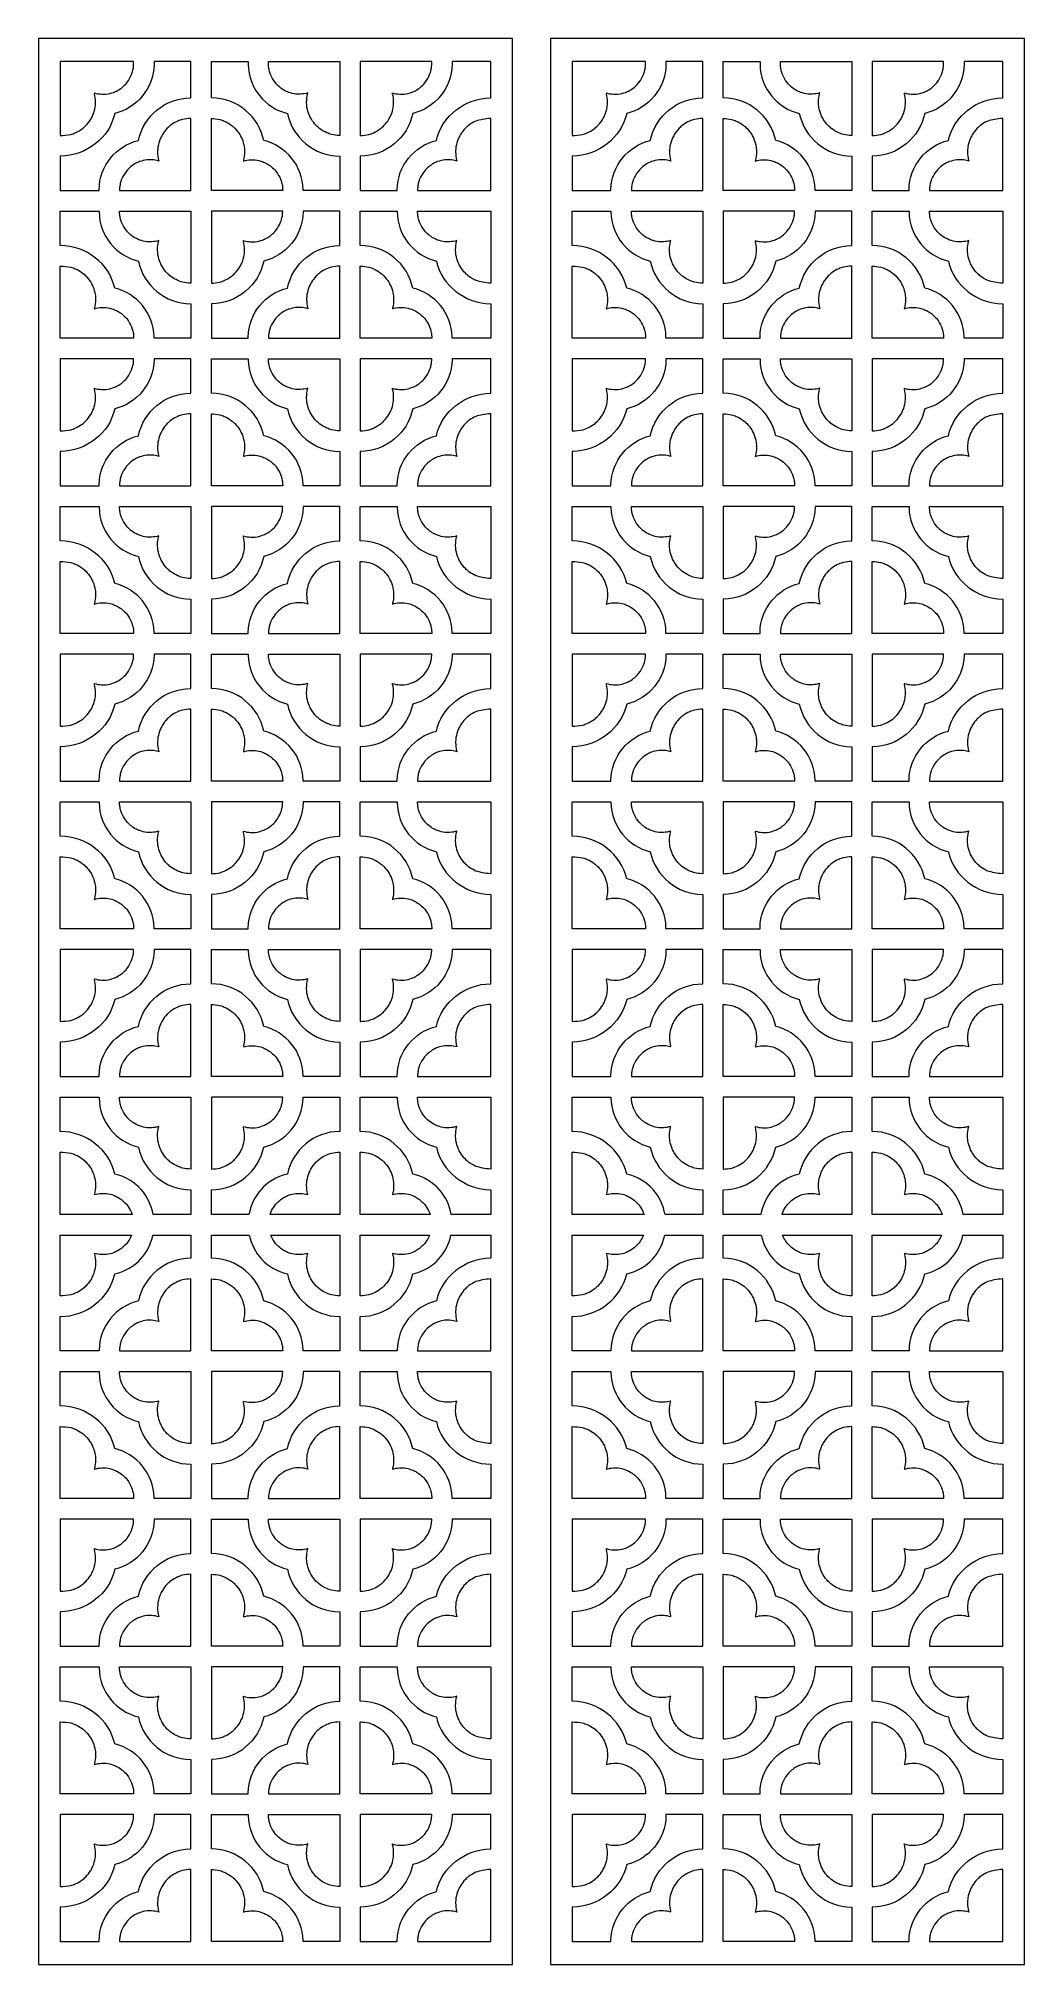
# Model space of a CAD drawing. Header units: centimetres. Extents: x -20.1 to -10.4, y -9.5 to 9.5.
import ezdxf

# ---------------------------------------------------------------- set-up
doc = ezdxf.new("R2010")
doc.units = ezdxf.units.CM
doc.header["$MEASUREMENT"] = 0
doc.layers.add('layer 1', color=7, linetype='Continuous')

msp = doc.modelspace()

# ---------------------------------------------------------------- linework, layer by layer
at = {"layer": 'layer 1', "color": 250, "lineweight": 9}
for points, knots in [([(-20.10224, 9.5), (-20.10224, 9.5), (-15.43014, 9.5), (-15.43014, 9.5), (-15.43014, 9.5), (-15.43014, 9.5), (-15.43014, -9.5), (-15.43014, -9.5), (-15.43014, -9.5), (-15.43014, -9.5), (-20.10224, -9.5), (-20.10224, -9.5), (-20.10224, -9.5), (-20.10224, -9.5), (-20.10224, 9.5), (-20.10224, 9.5)], [0, 0, 0, 0, 0.2, 0.2, 0.2, 0.2, 0.4, 0.4, 0.4, 0.4, 0.6, 0.6, 0.6, 0.6, 1, 1, 1, 1]), ([(-19.88844, 9.27418), (-19.88844, 9.27418), (-19.88844, 9.27418), (-19.88844, 9.27418), (-19.88844, 9.27418), (-19.88844, 9.27418), (-19.1649, 9.27418), (-19.1649, 9.27418), (-19.1649, 9.27418), (-19.165, 9.26861), (-19.16506, 9.24272), (-19.16518, 9.24014), (-19.16518, 9.24014), (-19.16563, 9.22984), (-19.16654, 9.21946), (-19.16789, 9.20871), (-19.16789, 9.20871), (-19.17056, 9.19371), (-19.17378, 9.17954), (-19.17794, 9.16488), (-19.17794, 9.16488), (-19.18768, 9.13586), (-19.19947, 9.11114), (-19.21586, 9.08536), (-19.21586, 9.08536), (-19.21586, 9.08536), (-19.23332, 9.06178), (-19.23332, 9.06178), (-19.23332, 9.06178), (-19.25994, 9.03073), (-19.28747, 9.00773), (-19.3227, 8.98722), (-19.3227, 8.98722), (-19.33589, 8.98037), (-19.34877, 8.97446), (-19.36258, 8.96894), (-19.36258, 8.96894), (-19.38682, 8.96063), (-19.40946, 8.95538), (-19.43485, 8.95209), (-19.43485, 8.95209), (-19.45052, 8.95089), (-19.46549, 8.95052), (-19.48123, 8.95092), (-19.48123, 8.95092), (-19.50623, 8.95284), (-19.52862, 8.95677), (-19.55265, 8.96354), (-19.55265, 8.96354), (-19.55183, 8.96092), (-19.55108, 8.95828), (-19.55032, 8.95561), (-19.55032, 8.95561), (-19.54395, 8.92774), (-19.54079, 8.90206), (-19.54007, 8.87345), (-19.54007, 8.87345), (-19.54046, 8.8564), (-19.54171, 8.8402), (-19.54384, 8.82328), (-19.54384, 8.82328), (-19.54871, 8.79586), (-19.55553, 8.77153), (-19.56567, 8.74562), (-19.56567, 8.74562), (-19.57227, 8.73086), (-19.57929, 8.71706), (-19.58728, 8.70302), (-19.58728, 8.70302), (-19.60193, 8.67997), (-19.61727, 8.66028), (-19.63596, 8.64047), (-19.63596, 8.64047), (-19.64755, 8.6293), (-19.65911, 8.61915), (-19.67169, 8.60915), (-19.67169, 8.60915), (-19.69382, 8.59325), (-19.71527, 8.58075), (-19.73994, 8.56942), (-19.73994, 8.56942), (-19.75502, 8.56341), (-19.76962, 8.5584), (-19.78519, 8.55392), (-19.78519, 8.55392), (-19.81276, 8.54745), (-19.85794, 8.54428), (-19.88623, 8.54355), (-19.88623, 8.54355), (-19.88645, 8.54355), (-19.88731, 8.54356), (-19.88844, 8.54356), (-19.88844, 8.54356), (-19.88844, 8.54356), (-19.88844, 9.27418), (-19.88844, 9.27418)], [0, 0, 0, 0, 0.04, 0.04, 0.04, 0.04, 0.08, 0.08, 0.08, 0.08, 0.12, 0.12, 0.12, 0.12, 0.16, 0.16, 0.16, 0.16, 0.2, 0.2, 0.2, 0.2, 0.24, 0.24, 0.24, 0.24, 0.28, 0.28, 0.28, 0.28, 0.32, 0.32, 0.32, 0.32, 0.36, 0.36, 0.36, 0.36, 0.4, 0.4, 0.4, 0.4, 0.44, 0.44, 0.44, 0.44, 0.48, 0.48, 0.48, 0.48, 0.52, 0.52, 0.52, 0.52, 0.56, 0.56, 0.56, 0.56, 0.6, 0.6, 0.6, 0.6, 0.64, 0.64, 0.64, 0.64, 0.68, 0.68, 0.68, 0.68, 0.72, 0.72, 0.72, 0.72, 0.76, 0.76, 0.76, 0.76, 0.8, 0.8, 0.8, 0.8, 0.84, 0.84, 0.84, 0.84, 0.88, 0.88, 0.88, 0.88, 0.92, 0.92, 0.92, 0.92, 1, 1, 1, 1]), ([(-18.96352, 9.27418), (-18.96352, 9.27418), (-18.96352, 9.27418), (-18.96352, 9.27418), (-18.96352, 9.27418), (-18.96352, 9.27418), (-18.60055, 9.27418), (-18.60055, 9.27418), (-18.60055, 9.27418), (-18.60055, 9.27418), (-18.60055, 8.91437), (-18.60055, 8.91437), (-18.60055, 8.91437), (-18.6018, 8.91438), (-18.60264, 8.91438), (-18.60279, 8.91438), (-18.60279, 8.91438), (-18.855, 8.91438), (-19.06679, 8.73379), (-19.11817, 8.49401), (-19.11817, 8.49401), (-19.33706, 8.44201), (-19.50155, 8.2446), (-19.5057, 8.00883), (-19.5057, 8.00883), (-19.5057, 8.00769), (-19.50574, 8.0043), (-19.50574, 8.00057), (-19.50574, 8.00057), (-19.50574, 8.00057), (-19.88844, 8.00057), (-19.88844, 8.00057), (-19.88844, 8.00057), (-19.88844, 8.00057), (-19.88844, 8.34043), (-19.88844, 8.34043), (-19.88844, 8.34043), (-19.88731, 8.34043), (-19.88645, 8.34043), (-19.88623, 8.34043), (-19.88623, 8.34043), (-19.63401, 8.34043), (-19.40245, 8.52101), (-19.35104, 8.76079), (-19.35104, 8.76079), (-19.13309, 8.81256), (-18.96906, 9.00855), (-18.96361, 9.24299), (-18.96361, 9.24299), (-18.96357, 9.24487), (-18.96352, 9.26952), (-18.96352, 9.27418)], [0, 0, 0, 0, 0.07142857, 0.07142857, 0.07142857, 0.07142857, 0.14285714, 0.14285714, 0.14285714, 0.14285714, 0.21428571, 0.21428571, 0.21428571, 0.21428571, 0.28571429, 0.28571429, 0.28571429, 0.28571429, 0.35714286, 0.35714286, 0.35714286, 0.35714286, 0.42857143, 0.42857143, 0.42857143, 0.42857143, 0.5, 0.5, 0.5, 0.5, 0.57142857, 0.57142857, 0.57142857, 0.57142857, 0.64285714, 0.64285714, 0.64285714, 0.64285714, 0.71428571, 0.71428571, 0.71428571, 0.71428571, 0.78571429, 0.78571429, 0.78571429, 0.78571429, 0.85714286, 0.85714286, 0.85714286, 0.85714286, 1, 1, 1, 1]), ([(-18.03674, 9.27418), (-18.03674, 9.27418), (-18.03674, 9.27418), (-18.03674, 9.27418), (-18.03674, 9.27418), (-18.03674, 9.27418), (-18.3985, 9.27418), (-18.3985, 9.27418), (-18.3985, 9.27418), (-18.3985, 9.27418), (-18.3985, 8.91438), (-18.3985, 8.91438), (-18.3985, 8.91438), (-18.39793, 8.91438), (-18.39754, 8.91438), (-18.39744, 8.91438), (-18.39744, 8.91438), (-18.14524, 8.91438), (-17.93345, 8.73379), (-17.88205, 8.49401), (-17.88205, 8.49401), (-17.66317, 8.44201), (-17.49867, 8.2446), (-17.49455, 8.00883), (-17.49455, 8.00883), (-17.49453, 8.00769), (-17.49453, 8.0043), (-17.49449, 8.00057), (-17.49449, 8.00057), (-17.49449, 8.00057), (-17.13158, 8.00057), (-17.13158, 8.00057), (-17.13158, 8.00057), (-17.13158, 8.00057), (-17.13158, 8.34043), (-17.13158, 8.34043), (-17.13158, 8.34043), (-17.13271, 8.34043), (-17.13357, 8.34043), (-17.13379, 8.34043), (-17.13379, 8.34043), (-17.38601, 8.34043), (-17.5978, 8.52101), (-17.64918, 8.76079), (-17.64918, 8.76079), (-17.86716, 8.81256), (-18.03118, 9.00855), (-18.03662, 9.24299), (-18.03662, 9.24299), (-18.03666, 9.24487), (-18.03672, 9.26952), (-18.03674, 9.27418)], [0, 0, 0, 0, 0.07142857, 0.07142857, 0.07142857, 0.07142857, 0.14285714, 0.14285714, 0.14285714, 0.14285714, 0.21428571, 0.21428571, 0.21428571, 0.21428571, 0.28571429, 0.28571429, 0.28571429, 0.28571429, 0.35714286, 0.35714286, 0.35714286, 0.35714286, 0.42857143, 0.42857143, 0.42857143, 0.42857143, 0.5, 0.5, 0.5, 0.5, 0.57142857, 0.57142857, 0.57142857, 0.57142857, 0.64285714, 0.64285714, 0.64285714, 0.64285714, 0.71428571, 0.71428571, 0.71428571, 0.71428571, 0.78571429, 0.78571429, 0.78571429, 0.78571429, 0.85714286, 0.85714286, 0.85714286, 0.85714286, 1, 1, 1, 1]), ([(-17.13158, 9.27418), (-17.13158, 9.27418), (-17.13158, 9.27418), (-17.13158, 9.27418), (-17.13158, 9.27418), (-17.13158, 9.27418), (-17.83533, 9.27418), (-17.83533, 9.27418), (-17.83533, 9.27418), (-17.83527, 9.26861), (-17.83519, 9.24272), (-17.83509, 9.24014), (-17.83509, 9.24014), (-17.83461, 9.22984), (-17.83371, 9.21946), (-17.83233, 9.20871), (-17.83233, 9.20871), (-17.82969, 9.19371), (-17.82645, 9.17954), (-17.82233, 9.16488), (-17.82233, 9.16488), (-17.81256, 9.13586), (-17.80073, 9.11114), (-17.78438, 9.08536), (-17.78438, 9.08536), (-17.78438, 9.08536), (-17.76691, 9.06178), (-17.76691, 9.06178), (-17.76691, 9.06178), (-17.74029, 9.03073), (-17.71276, 9.00773), (-17.67754, 8.98722), (-17.67754, 8.98722), (-17.66436, 8.98037), (-17.65143, 8.97446), (-17.63767, 8.96894), (-17.63767, 8.96894), (-17.61342, 8.96063), (-17.59078, 8.95538), (-17.56539, 8.95209), (-17.56539, 8.95209), (-17.54972, 8.95089), (-17.53471, 8.95052), (-17.51902, 8.95092), (-17.51902, 8.95092), (-17.49404, 8.95284), (-17.4716, 8.95677), (-17.4476, 8.96354), (-17.4476, 8.96354), (-17.44838, 8.96092), (-17.44916, 8.95828), (-17.4499, 8.95561), (-17.4499, 8.95561), (-17.4563, 8.92774), (-17.45944, 8.90206), (-17.46018, 8.87345), (-17.46018, 8.87345), (-17.45974, 8.8564), (-17.45853, 8.8402), (-17.4564, 8.82328), (-17.4564, 8.82328), (-17.45152, 8.79586), (-17.44471, 8.77153), (-17.43458, 8.74562), (-17.43458, 8.74562), (-17.42793, 8.73086), (-17.42092, 8.71706), (-17.41294, 8.70302), (-17.41294, 8.70302), (-17.39829, 8.67997), (-17.38301, 8.66028), (-17.36429, 8.64047), (-17.36429, 8.64047), (-17.35272, 8.6293), (-17.34111, 8.61915), (-17.32854, 8.60915), (-17.32854, 8.60915), (-17.30643, 8.59325), (-17.28498, 8.58075), (-17.26026, 8.56942), (-17.26026, 8.56942), (-17.24522, 8.56341), (-17.2306, 8.5584), (-17.21506, 8.55392), (-17.21506, 8.55392), (-17.18749, 8.54745), (-17.16208, 8.54428), (-17.13379, 8.54355), (-17.13379, 8.54355), (-17.13357, 8.54355), (-17.13271, 8.54356), (-17.13158, 8.54356), (-17.13158, 8.54356), (-17.13158, 8.54356), (-17.13158, 9.27418), (-17.13158, 9.27418)], [0, 0, 0, 0, 0.04, 0.04, 0.04, 0.04, 0.08, 0.08, 0.08, 0.08, 0.12, 0.12, 0.12, 0.12, 0.16, 0.16, 0.16, 0.16, 0.2, 0.2, 0.2, 0.2, 0.24, 0.24, 0.24, 0.24, 0.28, 0.28, 0.28, 0.28, 0.32, 0.32, 0.32, 0.32, 0.36, 0.36, 0.36, 0.36, 0.4, 0.4, 0.4, 0.4, 0.44, 0.44, 0.44, 0.44, 0.48, 0.48, 0.48, 0.48, 0.52, 0.52, 0.52, 0.52, 0.56, 0.56, 0.56, 0.56, 0.6, 0.6, 0.6, 0.6, 0.64, 0.64, 0.64, 0.64, 0.68, 0.68, 0.68, 0.68, 0.72, 0.72, 0.72, 0.72, 0.76, 0.76, 0.76, 0.76, 0.8, 0.8, 0.8, 0.8, 0.84, 0.84, 0.84, 0.84, 0.88, 0.88, 0.88, 0.88, 0.92, 0.92, 0.92, 0.92, 1, 1, 1, 1]), ([(-16.9307, 9.27418), (-16.9307, 9.27418), (-16.9307, 9.27418), (-16.9307, 9.27418), (-16.9307, 9.27418), (-16.9307, 9.27418), (-16.22693, 9.27418), (-16.22693, 9.27418), (-16.22693, 9.27418), (-16.22699, 9.26861), (-16.22707, 9.24272), (-16.22719, 9.24014), (-16.22719, 9.24014), (-16.22765, 9.22984), (-16.22857, 9.21946), (-16.22988, 9.20871), (-16.22988, 9.20871), (-16.23255, 9.19371), (-16.23583, 9.17954), (-16.23995, 9.16488), (-16.23995, 9.16488), (-16.24972, 9.13586), (-16.26151, 9.11114), (-16.27789, 9.08536), (-16.27789, 9.08536), (-16.27789, 9.08536), (-16.29535, 9.06178), (-16.29535, 9.06178), (-16.29535, 9.06178), (-16.32199, 9.03073), (-16.34948, 9.00773), (-16.38471, 8.98722), (-16.38471, 8.98722), (-16.3979, 8.98037), (-16.4108, 8.97446), (-16.42458, 8.96894), (-16.42458, 8.96894), (-16.44885, 8.96063), (-16.47147, 8.95538), (-16.49686, 8.95209), (-16.49686, 8.95209), (-16.51255, 8.95089), (-16.52752, 8.95052), (-16.54326, 8.95092), (-16.54326, 8.95092), (-16.56824, 8.95284), (-16.59066, 8.95677), (-16.61468, 8.96354), (-16.61468, 8.96354), (-16.61387, 8.96092), (-16.61312, 8.95828), (-16.61236, 8.95561), (-16.61236, 8.95561), (-16.606, 8.92774), (-16.60282, 8.90206), (-16.60208, 8.87345), (-16.60208, 8.87345), (-16.60253, 8.8564), (-16.60372, 8.8402), (-16.60585, 8.82328), (-16.60585, 8.82328), (-16.61074, 8.79586), (-16.61753, 8.77153), (-16.62768, 8.74562), (-16.62768, 8.74562), (-16.63432, 8.73086), (-16.64132, 8.71706), (-16.64931, 8.70302), (-16.64931, 8.70302), (-16.66392, 8.67997), (-16.67928, 8.66028), (-16.69799, 8.64047), (-16.69799, 8.64047), (-16.70956, 8.6293), (-16.72114, 8.61915), (-16.73372, 8.60915), (-16.73372, 8.60915), (-16.7558, 8.59325), (-16.77728, 8.58075), (-16.80202, 8.56942), (-16.80202, 8.56942), (-16.81703, 8.56341), (-16.83165, 8.5584), (-16.84718, 8.55392), (-16.84718, 8.55392), (-16.87477, 8.54745), (-16.90018, 8.54428), (-16.92848, 8.54355), (-16.92848, 8.54355), (-16.92869, 8.54355), (-16.92955, 8.54356), (-16.9307, 8.54356), (-16.9307, 8.54356), (-16.9307, 8.54356), (-16.9307, 9.27418), (-16.9307, 9.27418)], [0, 0, 0, 0, 0.04, 0.04, 0.04, 0.04, 0.08, 0.08, 0.08, 0.08, 0.12, 0.12, 0.12, 0.12, 0.16, 0.16, 0.16, 0.16, 0.2, 0.2, 0.2, 0.2, 0.24, 0.24, 0.24, 0.24, 0.28, 0.28, 0.28, 0.28, 0.32, 0.32, 0.32, 0.32, 0.36, 0.36, 0.36, 0.36, 0.4, 0.4, 0.4, 0.4, 0.44, 0.44, 0.44, 0.44, 0.48, 0.48, 0.48, 0.48, 0.52, 0.52, 0.52, 0.52, 0.56, 0.56, 0.56, 0.56, 0.6, 0.6, 0.6, 0.6, 0.64, 0.64, 0.64, 0.64, 0.68, 0.68, 0.68, 0.68, 0.72, 0.72, 0.72, 0.72, 0.76, 0.76, 0.76, 0.76, 0.8, 0.8, 0.8, 0.8, 0.84, 0.84, 0.84, 0.84, 0.88, 0.88, 0.88, 0.88, 0.92, 0.92, 0.92, 0.92, 1, 1, 1, 1]), ([(-16.02554, 9.27418), (-16.02554, 9.27418), (-16.02554, 9.27418), (-16.02554, 9.27418), (-16.02554, 9.27418), (-16.02554, 9.27418), (-15.64396, 9.27418), (-15.64396, 9.27418), (-15.64396, 9.27418), (-15.64396, 9.27418), (-15.64396, 8.91438), (-15.64396, 8.91438), (-15.64396, 8.91438), (-15.64458, 8.91438), (-15.64494, 8.91438), (-15.64494, 8.91438), (-15.64494, 8.91438), (-15.89726, 8.91438), (-16.12882, 8.73379), (-16.1802, 8.49401), (-16.1802, 8.49401), (-16.39909, 8.44201), (-16.56358, 8.2446), (-16.56769, 8.00883), (-16.56769, 8.00883), (-16.56773, 8.00769), (-16.56775, 8.0043), (-16.56775, 8.00057), (-16.56775, 8.00057), (-16.56775, 8.00057), (-16.9307, 8.00057), (-16.9307, 8.00057), (-16.9307, 8.00057), (-16.9307, 8.00057), (-16.9307, 8.34043), (-16.9307, 8.34043), (-16.9307, 8.34043), (-16.92955, 8.34043), (-16.92869, 8.34043), (-16.92848, 8.34043), (-16.92848, 8.34043), (-16.67625, 8.34043), (-16.46443, 8.52101), (-16.41306, 8.76079), (-16.41306, 8.76079), (-16.19513, 8.81256), (-16.03107, 9.00855), (-16.02561, 9.24299), (-16.02561, 9.24299), (-16.02558, 9.24487), (-16.02555, 9.26952), (-16.02554, 9.27418)], [0, 0, 0, 0, 0.07142857, 0.07142857, 0.07142857, 0.07142857, 0.14285714, 0.14285714, 0.14285714, 0.14285714, 0.21428571, 0.21428571, 0.21428571, 0.21428571, 0.28571429, 0.28571429, 0.28571429, 0.28571429, 0.35714286, 0.35714286, 0.35714286, 0.35714286, 0.42857143, 0.42857143, 0.42857143, 0.42857143, 0.5, 0.5, 0.5, 0.5, 0.57142857, 0.57142857, 0.57142857, 0.57142857, 0.64285714, 0.64285714, 0.64285714, 0.64285714, 0.71428571, 0.71428571, 0.71428571, 0.71428571, 0.78571429, 0.78571429, 0.78571429, 0.78571429, 0.85714286, 0.85714286, 0.85714286, 0.85714286, 1, 1, 1, 1]), ([(-19.30433, 8.00057), (-19.30433, 8.00057), (-19.30433, 8.00057), (-19.30433, 8.00057), (-19.30433, 8.00057), (-19.3043, 8.00537), (-19.30424, 8.01006), (-19.30418, 8.01185), (-19.30418, 8.01185), (-19.30375, 8.02309), (-19.30283, 8.03436), (-19.30133, 8.04608), (-19.30133, 8.04608), (-19.29868, 8.06108), (-19.29544, 8.07525), (-19.2913, 8.08992), (-19.2913, 8.08992), (-19.28155, 8.11894), (-19.26974, 8.14365), (-19.25336, 8.16944), (-19.25336, 8.16944), (-19.25336, 8.16944), (-19.23588, 8.19302), (-19.23588, 8.19302), (-19.23588, 8.19302), (-19.20928, 8.22407), (-19.18176, 8.24706), (-19.14653, 8.26759), (-19.14653, 8.26759), (-19.13335, 8.27442), (-19.12041, 8.28034), (-19.10665, 8.28584), (-19.10665, 8.28584), (-19.0824, 8.29417), (-19.05978, 8.29942), (-19.03436, 8.30271), (-19.03436, 8.30271), (-19.01869, 8.30391), (-19.00372, 8.30428), (-18.98802, 8.30388), (-18.98802, 8.30388), (-18.96303, 8.30195), (-18.94059, 8.29803), (-18.9166, 8.29125), (-18.9166, 8.29125), (-18.91735, 8.29388), (-18.91815, 8.29653), (-18.9189, 8.29919), (-18.9189, 8.29919), (-18.92529, 8.32706), (-18.92845, 8.35274), (-18.92915, 8.38134), (-18.92915, 8.38134), (-18.92872, 8.3984), (-18.92755, 8.4146), (-18.92539, 8.43152), (-18.92539, 8.43152), (-18.92053, 8.45894), (-18.9137, 8.48327), (-18.90357, 8.50918), (-18.90357, 8.50918), (-18.89695, 8.52394), (-18.88995, 8.53773), (-18.88193, 8.55178), (-18.88193, 8.55178), (-18.86729, 8.57482), (-18.85198, 8.59451), (-18.83329, 8.61433), (-18.83329, 8.61433), (-18.82169, 8.6255), (-18.81011, 8.63564), (-18.79753, 8.64564), (-18.79753, 8.64564), (-18.77542, 8.66156), (-18.75397, 8.67405), (-18.72925, 8.68538), (-18.72925, 8.68538), (-18.71422, 8.69139), (-18.69962, 8.69639), (-18.68405, 8.70088), (-18.68405, 8.70088), (-18.65648, 8.70733), (-18.63107, 8.71053), (-18.60279, 8.71125), (-18.60279, 8.71125), (-18.60266, 8.71125), (-18.60182, 8.71124), (-18.60055, 8.71124), (-18.60055, 8.71124), (-18.60055, 8.71124), (-18.60055, 8.00057), (-18.60055, 8.00057), (-18.60055, 8.00057), (-18.60055, 8.00057), (-19.30433, 8.00057), (-19.30433, 8.00057)], [0, 0, 0, 0, 0.04, 0.04, 0.04, 0.04, 0.08, 0.08, 0.08, 0.08, 0.12, 0.12, 0.12, 0.12, 0.16, 0.16, 0.16, 0.16, 0.2, 0.2, 0.2, 0.2, 0.24, 0.24, 0.24, 0.24, 0.28, 0.28, 0.28, 0.28, 0.32, 0.32, 0.32, 0.32, 0.36, 0.36, 0.36, 0.36, 0.4, 0.4, 0.4, 0.4, 0.44, 0.44, 0.44, 0.44, 0.48, 0.48, 0.48, 0.48, 0.52, 0.52, 0.52, 0.52, 0.56, 0.56, 0.56, 0.56, 0.6, 0.6, 0.6, 0.6, 0.64, 0.64, 0.64, 0.64, 0.68, 0.68, 0.68, 0.68, 0.72, 0.72, 0.72, 0.72, 0.76, 0.76, 0.76, 0.76, 0.8, 0.8, 0.8, 0.8, 0.84, 0.84, 0.84, 0.84, 0.88, 0.88, 0.88, 0.88, 0.92, 0.92, 0.92, 0.92, 1, 1, 1, 1]), ([(-17.6959, 8.00057), (-17.6959, 8.00057), (-17.6959, 8.00057), (-17.6959, 8.00057), (-17.6959, 8.00057), (-17.69594, 8.00537), (-17.69598, 8.01006), (-17.69607, 8.01185), (-17.69607, 8.01185), (-17.69648, 8.02309), (-17.69744, 8.03436), (-17.69889, 8.04608), (-17.69889, 8.04608), (-17.70156, 8.06108), (-17.7048, 8.07525), (-17.70894, 8.08992), (-17.70894, 8.08992), (-17.71869, 8.11894), (-17.73048, 8.14365), (-17.74687, 8.16944), (-17.74687, 8.16944), (-17.74687, 8.16944), (-17.76432, 8.19302), (-17.76432, 8.19302), (-17.76432, 8.19302), (-17.79096, 8.22407), (-17.81847, 8.24706), (-17.85371, 8.26759), (-17.85371, 8.26759), (-17.86689, 8.27442), (-17.8798, 8.28034), (-17.89358, 8.28584), (-17.89358, 8.28584), (-17.91782, 8.29417), (-17.94047, 8.29942), (-17.96586, 8.30271), (-17.96586, 8.30271), (-17.98155, 8.30391), (-17.9965, 8.30428), (-18.01225, 8.30388), (-18.01225, 8.30388), (-18.03723, 8.30195), (-18.05963, 8.29803), (-18.08365, 8.29125), (-18.08365, 8.29125), (-18.08285, 8.29388), (-18.08209, 8.29653), (-18.08135, 8.29919), (-18.08135, 8.29919), (-18.07495, 8.32706), (-18.07179, 8.35274), (-18.07108, 8.38134), (-18.07108, 8.38134), (-18.0715, 8.3984), (-18.07272, 8.4146), (-18.07485, 8.43152), (-18.07485, 8.43152), (-18.07971, 8.45894), (-18.08654, 8.48327), (-18.09667, 8.50918), (-18.09667, 8.50918), (-18.10328, 8.52394), (-18.11029, 8.53773), (-18.11829, 8.55178), (-18.11829, 8.55178), (-18.13293, 8.57482), (-18.1483, 8.59451), (-18.16696, 8.61433), (-18.16696, 8.61433), (-18.17855, 8.6255), (-18.19012, 8.63564), (-18.20271, 8.64564), (-18.20271, 8.64564), (-18.22482, 8.66156), (-18.24628, 8.67405), (-18.27099, 8.68538), (-18.27099, 8.68538), (-18.28602, 8.69139), (-18.30063, 8.69639), (-18.31615, 8.70088), (-18.31615, 8.70088), (-18.34374, 8.70733), (-18.36917, 8.71053), (-18.39744, 8.71125), (-18.39744, 8.71125), (-18.39754, 8.71125), (-18.39793, 8.71124), (-18.3985, 8.71124), (-18.3985, 8.71124), (-18.3985, 8.71124), (-18.3985, 8.00057), (-18.3985, 8.00057), (-18.3985, 8.00057), (-18.3985, 8.00057), (-17.6959, 8.00057), (-17.6959, 8.00057)], [0, 0, 0, 0, 0.04, 0.04, 0.04, 0.04, 0.08, 0.08, 0.08, 0.08, 0.12, 0.12, 0.12, 0.12, 0.16, 0.16, 0.16, 0.16, 0.2, 0.2, 0.2, 0.2, 0.24, 0.24, 0.24, 0.24, 0.28, 0.28, 0.28, 0.28, 0.32, 0.32, 0.32, 0.32, 0.36, 0.36, 0.36, 0.36, 0.4, 0.4, 0.4, 0.4, 0.44, 0.44, 0.44, 0.44, 0.48, 0.48, 0.48, 0.48, 0.52, 0.52, 0.52, 0.52, 0.56, 0.56, 0.56, 0.56, 0.6, 0.6, 0.6, 0.6, 0.64, 0.64, 0.64, 0.64, 0.68, 0.68, 0.68, 0.68, 0.72, 0.72, 0.72, 0.72, 0.76, 0.76, 0.76, 0.76, 0.8, 0.8, 0.8, 0.8, 0.84, 0.84, 0.84, 0.84, 0.88, 0.88, 0.88, 0.88, 0.92, 0.92, 0.92, 0.92, 1, 1, 1, 1]), ([(-16.3664, 8.00057), (-16.3664, 8.00057), (-16.3664, 8.00057), (-16.3664, 8.00057), (-16.3664, 8.00057), (-16.36633, 8.00537), (-16.36627, 8.01006), (-16.36621, 8.01185), (-16.36621, 8.01185), (-16.3658, 8.02309), (-16.36486, 8.03436), (-16.36336, 8.04608), (-16.36336, 8.04608), (-16.36071, 8.06108), (-16.35747, 8.07525), (-16.35331, 8.08992), (-16.35331, 8.08992), (-16.34357, 8.11894), (-16.33177, 8.14365), (-16.31539, 8.16944), (-16.31539, 8.16944), (-16.31539, 8.16944), (-16.29793, 8.19302), (-16.29793, 8.19302), (-16.29793, 8.19302), (-16.27129, 8.22407), (-16.24379, 8.24706), (-16.20857, 8.26759), (-16.20857, 8.26759), (-16.19536, 8.27442), (-16.18246, 8.28034), (-16.16868, 8.28584), (-16.16868, 8.28584), (-16.14441, 8.29417), (-16.12181, 8.29942), (-16.09642, 8.30271), (-16.09642, 8.30271), (-16.08071, 8.30391), (-16.06576, 8.30428), (-16.05004, 8.30388), (-16.05004, 8.30388), (-16.02504, 8.30195), (-16.0026, 8.29803), (-15.97861, 8.29125), (-15.97861, 8.29125), (-15.97938, 8.29388), (-15.98016, 8.29653), (-15.98093, 8.29919), (-15.98093, 8.29919), (-15.9873, 8.32706), (-15.99046, 8.35274), (-15.9912, 8.38134), (-15.9912, 8.38134), (-15.99075, 8.3984), (-15.98956, 8.4146), (-15.98743, 8.43152), (-15.98743, 8.43152), (-15.98255, 8.45894), (-15.97574, 8.48327), (-15.96558, 8.50918), (-15.96558, 8.50918), (-15.95896, 8.52394), (-15.95196, 8.53773), (-15.94396, 8.55178), (-15.94396, 8.55178), (-15.92932, 8.57482), (-15.91398, 8.59451), (-15.89529, 8.61433), (-15.89529, 8.61433), (-15.88372, 8.6255), (-15.87214, 8.63564), (-15.85956, 8.64564), (-15.85956, 8.64564), (-15.83745, 8.66156), (-15.81598, 8.67405), (-15.79127, 8.68538), (-15.79127, 8.68538), (-15.77625, 8.69139), (-15.74183, 8.69639), (-15.72631, 8.70088), (-15.72631, 8.70088), (-15.6987, 8.70733), (-15.67331, 8.71053), (-15.64505, 8.71125), (-15.64505, 8.71125), (-15.64505, 8.71125), (-15.64458, 8.71124), (-15.64396, 8.71124), (-15.64396, 8.71124), (-15.64396, 8.71124), (-15.64396, 8.00057), (-15.64396, 8.00057), (-15.64396, 8.00057), (-15.64396, 8.00057), (-16.3664, 8.00057), (-16.3664, 8.00057)], [0, 0, 0, 0, 0.04, 0.04, 0.04, 0.04, 0.08, 0.08, 0.08, 0.08, 0.12, 0.12, 0.12, 0.12, 0.16, 0.16, 0.16, 0.16, 0.2, 0.2, 0.2, 0.2, 0.24, 0.24, 0.24, 0.24, 0.28, 0.28, 0.28, 0.28, 0.32, 0.32, 0.32, 0.32, 0.36, 0.36, 0.36, 0.36, 0.4, 0.4, 0.4, 0.4, 0.44, 0.44, 0.44, 0.44, 0.48, 0.48, 0.48, 0.48, 0.52, 0.52, 0.52, 0.52, 0.56, 0.56, 0.56, 0.56, 0.6, 0.6, 0.6, 0.6, 0.64, 0.64, 0.64, 0.64, 0.68, 0.68, 0.68, 0.68, 0.72, 0.72, 0.72, 0.72, 0.76, 0.76, 0.76, 0.76, 0.8, 0.8, 0.8, 0.8, 0.84, 0.84, 0.84, 0.84, 0.88, 0.88, 0.88, 0.88, 0.92, 0.92, 0.92, 0.92, 1, 1, 1, 1]), ([(-18.96352, 6.54388), (-18.96352, 6.54388), (-18.96352, 6.54388), (-18.96352, 6.54388), (-18.96352, 6.54388), (-18.96352, 6.54388), (-18.60055, 6.54388), (-18.60055, 6.54388), (-18.60055, 6.54388), (-18.60055, 6.54388), (-18.60055, 6.8837), (-18.60055, 6.8837), (-18.60055, 6.8837), (-18.6018, 6.8837), (-18.60264, 6.8837), (-18.60279, 6.8837), (-18.60279, 6.8837), (-18.855, 6.8837), (-19.06679, 7.06428), (-19.11817, 7.30407), (-19.11817, 7.30407), (-19.33706, 7.35605), (-19.50155, 7.55348), (-19.5057, 7.78924), (-19.5057, 7.78924), (-19.5057, 7.79039), (-19.50574, 7.79376), (-19.50574, 7.7975), (-19.50574, 7.7975), (-19.50574, 7.7975), (-19.88844, 7.7975), (-19.88844, 7.7975), (-19.88844, 7.7975), (-19.88844, 7.7975), (-19.88844, 7.45764), (-19.88844, 7.45764), (-19.88844, 7.45764), (-19.88731, 7.45765), (-19.88645, 7.45765), (-19.88623, 7.45765), (-19.88623, 7.45765), (-19.63401, 7.45765), (-19.40245, 7.27707), (-19.35104, 7.03728), (-19.35104, 7.03728), (-19.13309, 6.98551), (-18.96906, 6.78952), (-18.96361, 6.55508), (-18.96361, 6.55508), (-18.96357, 6.55321), (-18.96352, 6.54854), (-18.96352, 6.54388)], [0, 0, 0, 0, 0.07142857, 0.07142857, 0.07142857, 0.07142857, 0.14285714, 0.14285714, 0.14285714, 0.14285714, 0.21428571, 0.21428571, 0.21428571, 0.21428571, 0.28571429, 0.28571429, 0.28571429, 0.28571429, 0.35714286, 0.35714286, 0.35714286, 0.35714286, 0.42857143, 0.42857143, 0.42857143, 0.42857143, 0.5, 0.5, 0.5, 0.5, 0.57142857, 0.57142857, 0.57142857, 0.57142857, 0.64285714, 0.64285714, 0.64285714, 0.64285714, 0.71428571, 0.71428571, 0.71428571, 0.71428571, 0.78571429, 0.78571429, 0.78571429, 0.78571429, 0.85714286, 0.85714286, 0.85714286, 0.85714286, 1, 1, 1, 1]), ([(-19.30433, 7.7975), (-19.30433, 7.7975), (-19.30433, 7.7975), (-19.30433, 7.7975), (-19.30433, 7.7975), (-19.3043, 7.79269), (-19.30424, 7.78802), (-19.30418, 7.78623), (-19.30418, 7.78623), (-19.30375, 7.77499), (-19.30283, 7.76371), (-19.30133, 7.75199), (-19.30133, 7.75199), (-19.29868, 7.737), (-19.29544, 7.72282), (-19.2913, 7.70815), (-19.2913, 7.70815), (-19.28155, 7.67913), (-19.26974, 7.65442), (-19.25336, 7.62863), (-19.25336, 7.62863), (-19.25336, 7.62863), (-19.23588, 7.60506), (-19.23588, 7.60506), (-19.23588, 7.60506), (-19.20928, 7.574), (-19.18176, 7.551), (-19.14653, 7.53049), (-19.14653, 7.53049), (-19.13335, 7.52364), (-19.12041, 7.51773), (-19.10665, 7.51222), (-19.10665, 7.51222), (-19.0824, 7.5039), (-19.05978, 7.49865), (-19.03436, 7.49537), (-19.03436, 7.49537), (-19.01869, 7.49416), (-19.00372, 7.49379), (-18.98802, 7.49418), (-18.98802, 7.49418), (-18.96303, 7.49611), (-18.94059, 7.50005), (-18.9166, 7.50682), (-18.9166, 7.50682), (-18.91735, 7.5042), (-18.91815, 7.50155), (-18.9189, 7.49889), (-18.9189, 7.49889), (-18.92529, 7.47101), (-18.92845, 7.44533), (-18.92915, 7.41672), (-18.92915, 7.41672), (-18.92872, 7.39967), (-18.92755, 7.38347), (-18.92539, 7.36655), (-18.92539, 7.36655), (-18.92053, 7.33913), (-18.9137, 7.31481), (-18.90357, 7.28889), (-18.90357, 7.28889), (-18.89695, 7.27413), (-18.88995, 7.26034), (-18.88193, 7.24629), (-18.88193, 7.24629), (-18.86729, 7.22325), (-18.85198, 7.20355), (-18.83329, 7.18375), (-18.83329, 7.18375), (-18.82169, 7.17258), (-18.81011, 7.16242), (-18.79753, 7.15244), (-18.79753, 7.15244), (-18.77542, 7.13652), (-18.75397, 7.12401), (-18.72925, 7.1127), (-18.72925, 7.1127), (-18.71422, 7.10668), (-18.69962, 7.10167), (-18.68405, 7.09719), (-18.68405, 7.09719), (-18.65648, 7.09073), (-18.63107, 7.08755), (-18.60279, 7.08682), (-18.60279, 7.08682), (-18.60266, 7.08682), (-18.60182, 7.08683), (-18.60055, 7.08683), (-18.60055, 7.08683), (-18.60055, 7.08683), (-18.60055, 7.7975), (-18.60055, 7.7975), (-18.60055, 7.7975), (-18.60055, 7.7975), (-19.30433, 7.7975), (-19.30433, 7.7975)], [0, 0, 0, 0, 0.04, 0.04, 0.04, 0.04, 0.08, 0.08, 0.08, 0.08, 0.12, 0.12, 0.12, 0.12, 0.16, 0.16, 0.16, 0.16, 0.2, 0.2, 0.2, 0.2, 0.24, 0.24, 0.24, 0.24, 0.28, 0.28, 0.28, 0.28, 0.32, 0.32, 0.32, 0.32, 0.36, 0.36, 0.36, 0.36, 0.4, 0.4, 0.4, 0.4, 0.44, 0.44, 0.44, 0.44, 0.48, 0.48, 0.48, 0.48, 0.52, 0.52, 0.52, 0.52, 0.56, 0.56, 0.56, 0.56, 0.6, 0.6, 0.6, 0.6, 0.64, 0.64, 0.64, 0.64, 0.68, 0.68, 0.68, 0.68, 0.72, 0.72, 0.72, 0.72, 0.76, 0.76, 0.76, 0.76, 0.8, 0.8, 0.8, 0.8, 0.84, 0.84, 0.84, 0.84, 0.88, 0.88, 0.88, 0.88, 0.92, 0.92, 0.92, 0.92, 1, 1, 1, 1]), ([(-18.03674, 6.54388), (-18.03674, 6.54388), (-18.03674, 6.54388), (-18.03674, 6.54388), (-18.03674, 6.54388), (-18.03674, 6.54388), (-18.3985, 6.54388), (-18.3985, 6.54388), (-18.3985, 6.54388), (-18.3985, 6.54388), (-18.3985, 6.8837), (-18.3985, 6.8837), (-18.3985, 6.8837), (-18.39793, 6.8837), (-18.39754, 6.8837), (-18.39744, 6.8837), (-18.39744, 6.8837), (-18.14524, 6.8837), (-17.93345, 7.06428), (-17.88205, 7.30407), (-17.88205, 7.30407), (-17.66317, 7.35605), (-17.49867, 7.55348), (-17.49455, 7.78924), (-17.49455, 7.78924), (-17.49453, 7.79039), (-17.49453, 7.79376), (-17.49449, 7.7975), (-17.49449, 7.7975), (-17.49449, 7.7975), (-17.13158, 7.7975), (-17.13158, 7.7975), (-17.13158, 7.7975), (-17.13158, 7.7975), (-17.13158, 7.45764), (-17.13158, 7.45764), (-17.13158, 7.45764), (-17.13271, 7.45765), (-17.13357, 7.45765), (-17.13379, 7.45765), (-17.13379, 7.45765), (-17.38601, 7.45765), (-17.5978, 7.27707), (-17.64918, 7.03728), (-17.64918, 7.03728), (-17.86716, 6.98551), (-18.03118, 6.78952), (-18.03662, 6.55508), (-18.03662, 6.55508), (-18.03666, 6.55321), (-18.03672, 6.54854), (-18.03674, 6.54388)], [0, 0, 0, 0, 0.07142857, 0.07142857, 0.07142857, 0.07142857, 0.14285714, 0.14285714, 0.14285714, 0.14285714, 0.21428571, 0.21428571, 0.21428571, 0.21428571, 0.28571429, 0.28571429, 0.28571429, 0.28571429, 0.35714286, 0.35714286, 0.35714286, 0.35714286, 0.42857143, 0.42857143, 0.42857143, 0.42857143, 0.5, 0.5, 0.5, 0.5, 0.57142857, 0.57142857, 0.57142857, 0.57142857, 0.64285714, 0.64285714, 0.64285714, 0.64285714, 0.71428571, 0.71428571, 0.71428571, 0.71428571, 0.78571429, 0.78571429, 0.78571429, 0.78571429, 0.85714286, 0.85714286, 0.85714286, 0.85714286, 1, 1, 1, 1]), ([(-17.6959, 7.7975), (-17.6959, 7.7975), (-17.6959, 7.7975), (-17.6959, 7.7975), (-17.6959, 7.7975), (-17.69594, 7.79269), (-17.69598, 7.78802), (-17.69607, 7.78623), (-17.69607, 7.78623), (-17.69648, 7.77499), (-17.69744, 7.76371), (-17.69889, 7.75199), (-17.69889, 7.75199), (-17.70156, 7.737), (-17.7048, 7.72282), (-17.70894, 7.70815), (-17.70894, 7.70815), (-17.71869, 7.67913), (-17.73048, 7.65442), (-17.74687, 7.62863), (-17.74687, 7.62863), (-17.74687, 7.62863), (-17.76432, 7.60506), (-17.76432, 7.60506), (-17.76432, 7.60506), (-17.79096, 7.574), (-17.81847, 7.551), (-17.85371, 7.53049), (-17.85371, 7.53049), (-17.86689, 7.52364), (-17.8798, 7.51773), (-17.89358, 7.51222), (-17.89358, 7.51222), (-17.91782, 7.5039), (-17.94047, 7.49865), (-17.96586, 7.49537), (-17.96586, 7.49537), (-17.98155, 7.49416), (-17.9965, 7.49379), (-18.01225, 7.49418), (-18.01225, 7.49418), (-18.03723, 7.49611), (-18.05963, 7.50005), (-18.08365, 7.50682), (-18.08365, 7.50682), (-18.08285, 7.5042), (-18.08209, 7.50155), (-18.08135, 7.49889), (-18.08135, 7.49889), (-18.07495, 7.47101), (-18.07179, 7.44533), (-18.07108, 7.41672), (-18.07108, 7.41672), (-18.0715, 7.39967), (-18.07272, 7.38347), (-18.07485, 7.36655), (-18.07485, 7.36655), (-18.07971, 7.33913), (-18.08654, 7.31481), (-18.09667, 7.28889), (-18.09667, 7.28889), (-18.10328, 7.27413), (-18.11029, 7.26034), (-18.11829, 7.24629), (-18.11829, 7.24629), (-18.13293, 7.22325), (-18.1483, 7.20355), (-18.16696, 7.18375), (-18.16696, 7.18375), (-18.17855, 7.17258), (-18.19012, 7.16242), (-18.20271, 7.15244), (-18.20271, 7.15244), (-18.22482, 7.13652), (-18.24628, 7.12401), (-18.27099, 7.1127), (-18.27099, 7.1127), (-18.28602, 7.10668), (-18.30063, 7.10167), (-18.31615, 7.09719), (-18.31615, 7.09719), (-18.34374, 7.09073), (-18.36917, 7.08755), (-18.39744, 7.08682), (-18.39744, 7.08682), (-18.39754, 7.08682), (-18.39793, 7.08683), (-18.3985, 7.08683), (-18.3985, 7.08683), (-18.3985, 7.08683), (-18.3985, 7.7975), (-18.3985, 7.7975), (-18.3985, 7.7975), (-18.3985, 7.7975), (-17.6959, 7.7975), (-17.6959, 7.7975)], [0, 0, 0, 0, 0.04, 0.04, 0.04, 0.04, 0.08, 0.08, 0.08, 0.08, 0.12, 0.12, 0.12, 0.12, 0.16, 0.16, 0.16, 0.16, 0.2, 0.2, 0.2, 0.2, 0.24, 0.24, 0.24, 0.24, 0.28, 0.28, 0.28, 0.28, 0.32, 0.32, 0.32, 0.32, 0.36, 0.36, 0.36, 0.36, 0.4, 0.4, 0.4, 0.4, 0.44, 0.44, 0.44, 0.44, 0.48, 0.48, 0.48, 0.48, 0.52, 0.52, 0.52, 0.52, 0.56, 0.56, 0.56, 0.56, 0.6, 0.6, 0.6, 0.6, 0.64, 0.64, 0.64, 0.64, 0.68, 0.68, 0.68, 0.68, 0.72, 0.72, 0.72, 0.72, 0.76, 0.76, 0.76, 0.76, 0.8, 0.8, 0.8, 0.8, 0.84, 0.84, 0.84, 0.84, 0.88, 0.88, 0.88, 0.88, 0.92, 0.92, 0.92, 0.92, 1, 1, 1, 1]), ([(-16.02554, 6.54388), (-16.02554, 6.54388), (-16.02554, 6.54388), (-16.02554, 6.54388), (-16.02554, 6.54388), (-16.02554, 6.54388), (-15.64396, 6.54388), (-15.64396, 6.54388), (-15.64396, 6.54388), (-15.64396, 6.54388), (-15.64396, 6.8837), (-15.64396, 6.8837), (-15.64396, 6.8837), (-15.64458, 6.8837), (-15.64494, 6.8837), (-15.64494, 6.8837), (-15.64494, 6.8837), (-15.89726, 6.8837), (-16.12882, 7.06428), (-16.1802, 7.30407), (-16.1802, 7.30407), (-16.39909, 7.35605), (-16.56358, 7.55348), (-16.56769, 7.78924), (-16.56769, 7.78924), (-16.56773, 7.79039), (-16.56775, 7.79376), (-16.56775, 7.7975), (-16.56775, 7.7975), (-16.56775, 7.7975), (-16.9307, 7.7975), (-16.9307, 7.7975), (-16.9307, 7.7975), (-16.9307, 7.7975), (-16.9307, 7.45764), (-16.9307, 7.45764), (-16.9307, 7.45764), (-16.92955, 7.45765), (-16.92869, 7.45765), (-16.92848, 7.45765), (-16.92848, 7.45765), (-16.67625, 7.45765), (-16.46443, 7.27707), (-16.41306, 7.03728), (-16.41306, 7.03728), (-16.19513, 6.98551), (-16.03107, 6.78952), (-16.02561, 6.55508), (-16.02561, 6.55508), (-16.02558, 6.55321), (-16.02555, 6.54854), (-16.02554, 6.54388)], [0, 0, 0, 0, 0.07142857, 0.07142857, 0.07142857, 0.07142857, 0.14285714, 0.14285714, 0.14285714, 0.14285714, 0.21428571, 0.21428571, 0.21428571, 0.21428571, 0.28571429, 0.28571429, 0.28571429, 0.28571429, 0.35714286, 0.35714286, 0.35714286, 0.35714286, 0.42857143, 0.42857143, 0.42857143, 0.42857143, 0.5, 0.5, 0.5, 0.5, 0.57142857, 0.57142857, 0.57142857, 0.57142857, 0.64285714, 0.64285714, 0.64285714, 0.64285714, 0.71428571, 0.71428571, 0.71428571, 0.71428571, 0.78571429, 0.78571429, 0.78571429, 0.78571429, 0.85714286, 0.85714286, 0.85714286, 0.85714286, 1, 1, 1, 1]), ([(-16.3664, 7.7975), (-16.3664, 7.7975), (-16.3664, 7.7975), (-16.3664, 7.7975), (-16.3664, 7.7975), (-16.36633, 7.79269), (-16.36627, 7.78802), (-16.36621, 7.78623), (-16.36621, 7.78623), (-16.3658, 7.77499), (-16.36486, 7.76371), (-16.36336, 7.75199), (-16.36336, 7.75199), (-16.36071, 7.737), (-16.35747, 7.72282), (-16.35331, 7.70815), (-16.35331, 7.70815), (-16.34357, 7.67913), (-16.33177, 7.65442), (-16.31539, 7.62863), (-16.31539, 7.62863), (-16.31539, 7.62863), (-16.29793, 7.60506), (-16.29793, 7.60506), (-16.29793, 7.60506), (-16.27129, 7.574), (-16.24379, 7.551), (-16.20857, 7.53049), (-16.20857, 7.53049), (-16.19536, 7.52364), (-16.18246, 7.51773), (-16.16868, 7.51222), (-16.16868, 7.51222), (-16.14441, 7.5039), (-16.12181, 7.49865), (-16.09642, 7.49537), (-16.09642, 7.49537), (-16.08071, 7.49416), (-16.06576, 7.49379), (-16.05004, 7.49418), (-16.05004, 7.49418), (-16.02504, 7.49611), (-16.0026, 7.50005), (-15.97861, 7.50682), (-15.97861, 7.50682), (-15.97938, 7.5042), (-15.98016, 7.50155), (-15.98093, 7.49889), (-15.98093, 7.49889), (-15.9873, 7.47101), (-15.99046, 7.44533), (-15.9912, 7.41672), (-15.9912, 7.41672), (-15.99075, 7.39967), (-15.98956, 7.38347), (-15.98743, 7.36655), (-15.98743, 7.36655), (-15.98255, 7.33913), (-15.97574, 7.31481), (-15.96558, 7.28889), (-15.96558, 7.28889), (-15.95896, 7.27413), (-15.95196, 7.26034), (-15.94396, 7.24629), (-15.94396, 7.24629), (-15.92932, 7.22325), (-15.91398, 7.20355), (-15.89529, 7.18375), (-15.89529, 7.18375), (-15.88372, 7.17258), (-15.87214, 7.16242), (-15.85956, 7.15244), (-15.85956, 7.15244), (-15.83745, 7.13652), (-15.81598, 7.12401), (-15.79127, 7.1127), (-15.79127, 7.1127), (-15.77625, 7.10668), (-15.74183, 7.10167), (-15.72631, 7.09719), (-15.72631, 7.09719), (-15.6987, 7.09073), (-15.67331, 7.08755), (-15.64505, 7.08682), (-15.64505, 7.08682), (-15.64505, 7.08682), (-15.64458, 7.08683), (-15.64396, 7.08683), (-15.64396, 7.08683), (-15.64396, 7.08683), (-15.64396, 7.7975), (-15.64396, 7.7975), (-15.64396, 7.7975), (-15.64396, 7.7975), (-16.3664, 7.7975), (-16.3664, 7.7975)], [0, 0, 0, 0, 0.04, 0.04, 0.04, 0.04, 0.08, 0.08, 0.08, 0.08, 0.12, 0.12, 0.12, 0.12, 0.16, 0.16, 0.16, 0.16, 0.2, 0.2, 0.2, 0.2, 0.24, 0.24, 0.24, 0.24, 0.28, 0.28, 0.28, 0.28, 0.32, 0.32, 0.32, 0.32, 0.36, 0.36, 0.36, 0.36, 0.4, 0.4, 0.4, 0.4, 0.44, 0.44, 0.44, 0.44, 0.48, 0.48, 0.48, 0.48, 0.52, 0.52, 0.52, 0.52, 0.56, 0.56, 0.56, 0.56, 0.6, 0.6, 0.6, 0.6, 0.64, 0.64, 0.64, 0.64, 0.68, 0.68, 0.68, 0.68, 0.72, 0.72, 0.72, 0.72, 0.76, 0.76, 0.76, 0.76, 0.8, 0.8, 0.8, 0.8, 0.84, 0.84, 0.84, 0.84, 0.88, 0.88, 0.88, 0.88, 0.92, 0.92, 0.92, 0.92, 1, 1, 1, 1]), ([(-19.88844, 6.54388), (-19.88844, 6.54388), (-19.88844, 6.54388), (-19.88844, 6.54388), (-19.88844, 6.54388), (-19.88844, 6.54388), (-19.1649, 6.54388), (-19.1649, 6.54388), (-19.1649, 6.54388), (-19.165, 6.54946), (-19.16506, 6.55535), (-19.16518, 6.55793), (-19.16518, 6.55793), (-19.16563, 6.56824), (-19.16654, 6.57861), (-19.16789, 6.58935), (-19.16789, 6.58935), (-19.17056, 6.60436), (-19.17378, 6.61853), (-19.17794, 6.6332), (-19.17794, 6.6332), (-19.18768, 6.66221), (-19.19947, 6.68692), (-19.21586, 6.71271), (-19.21586, 6.71271), (-19.21586, 6.71271), (-19.23332, 6.73629), (-19.23332, 6.73629), (-19.23332, 6.73629), (-19.25994, 6.76734), (-19.28747, 6.79033), (-19.3227, 6.81085), (-19.3227, 6.81085), (-19.33589, 6.8177), (-19.34877, 6.82361), (-19.36258, 6.82912), (-19.36258, 6.82912), (-19.38682, 6.83745), (-19.40946, 6.8427), (-19.43485, 6.84598), (-19.43485, 6.84598), (-19.45052, 6.84719), (-19.46549, 6.84756), (-19.48123, 6.84716), (-19.48123, 6.84716), (-19.50623, 6.84522), (-19.52862, 6.8413), (-19.55265, 6.83453), (-19.55265, 6.83453), (-19.55183, 6.83715), (-19.55108, 6.83979), (-19.55032, 6.84246), (-19.55032, 6.84246), (-19.54395, 6.87034), (-19.54079, 6.89601), (-19.54007, 6.92461), (-19.54007, 6.92461), (-19.54046, 6.94167), (-19.54171, 6.95788), (-19.54384, 6.9748), (-19.54384, 6.9748), (-19.54871, 7.00222), (-19.55553, 7.02654), (-19.56567, 7.05246), (-19.56567, 7.05246), (-19.57227, 7.06721), (-19.57929, 7.08101), (-19.58728, 7.09506), (-19.58728, 7.09506), (-19.60193, 7.1181), (-19.61727, 7.13778), (-19.63596, 7.1576), (-19.63596, 7.1576), (-19.64755, 7.16877), (-19.65911, 7.17892), (-19.67169, 7.18891), (-19.67169, 7.18891), (-19.69382, 7.20483), (-19.71527, 7.21733), (-19.73994, 7.22865), (-19.73994, 7.22865), (-19.75502, 7.23466), (-19.76962, 7.23967), (-19.78519, 7.24415), (-19.78519, 7.24415), (-19.81276, 7.25061), (-19.85794, 7.25379), (-19.88623, 7.25453), (-19.88623, 7.25453), (-19.88645, 7.25453), (-19.88731, 7.25451), (-19.88844, 7.2545), (-19.88844, 7.2545), (-19.88844, 7.2545), (-19.88844, 6.54388), (-19.88844, 6.54388)], [0, 0, 0, 0, 0.04, 0.04, 0.04, 0.04, 0.08, 0.08, 0.08, 0.08, 0.12, 0.12, 0.12, 0.12, 0.16, 0.16, 0.16, 0.16, 0.2, 0.2, 0.2, 0.2, 0.24, 0.24, 0.24, 0.24, 0.28, 0.28, 0.28, 0.28, 0.32, 0.32, 0.32, 0.32, 0.36, 0.36, 0.36, 0.36, 0.4, 0.4, 0.4, 0.4, 0.44, 0.44, 0.44, 0.44, 0.48, 0.48, 0.48, 0.48, 0.52, 0.52, 0.52, 0.52, 0.56, 0.56, 0.56, 0.56, 0.6, 0.6, 0.6, 0.6, 0.64, 0.64, 0.64, 0.64, 0.68, 0.68, 0.68, 0.68, 0.72, 0.72, 0.72, 0.72, 0.76, 0.76, 0.76, 0.76, 0.8, 0.8, 0.8, 0.8, 0.84, 0.84, 0.84, 0.84, 0.88, 0.88, 0.88, 0.88, 0.92, 0.92, 0.92, 0.92, 1, 1, 1, 1]), ([(-17.13158, 6.54388), (-17.13158, 6.54388), (-17.13158, 6.54388), (-17.13158, 6.54388), (-17.13158, 6.54388), (-17.13158, 6.54388), (-17.83533, 6.54388), (-17.83533, 6.54388), (-17.83533, 6.54388), (-17.83527, 6.54946), (-17.83519, 6.55535), (-17.83509, 6.55793), (-17.83509, 6.55793), (-17.83461, 6.56824), (-17.83371, 6.57861), (-17.83233, 6.58935), (-17.83233, 6.58935), (-17.82969, 6.60436), (-17.82645, 6.61853), (-17.82233, 6.6332), (-17.82233, 6.6332), (-17.81256, 6.66221), (-17.80073, 6.68692), (-17.78438, 6.71271), (-17.78438, 6.71271), (-17.78438, 6.71271), (-17.76691, 6.73629), (-17.76691, 6.73629), (-17.76691, 6.73629), (-17.74029, 6.76734), (-17.71276, 6.79033), (-17.67754, 6.81085), (-17.67754, 6.81085), (-17.66436, 6.8177), (-17.65143, 6.82361), (-17.63767, 6.82912), (-17.63767, 6.82912), (-17.61342, 6.83745), (-17.59078, 6.8427), (-17.56539, 6.84598), (-17.56539, 6.84598), (-17.54972, 6.84719), (-17.53471, 6.84756), (-17.51902, 6.84716), (-17.51902, 6.84716), (-17.49404, 6.84522), (-17.4716, 6.8413), (-17.4476, 6.83453), (-17.4476, 6.83453), (-17.44838, 6.83715), (-17.44916, 6.83979), (-17.4499, 6.84246), (-17.4499, 6.84246), (-17.4563, 6.87034), (-17.45944, 6.89601), (-17.46018, 6.92461), (-17.46018, 6.92461), (-17.45974, 6.94167), (-17.45853, 6.95788), (-17.4564, 6.9748), (-17.4564, 6.9748), (-17.45152, 7.00222), (-17.44471, 7.02654), (-17.43458, 7.05246), (-17.43458, 7.05246), (-17.42793, 7.06721), (-17.42092, 7.08101), (-17.41294, 7.09506), (-17.41294, 7.09506), (-17.39829, 7.1181), (-17.38301, 7.13778), (-17.36429, 7.1576), (-17.36429, 7.1576), (-17.35272, 7.16877), (-17.34111, 7.17892), (-17.32854, 7.18891), (-17.32854, 7.18891), (-17.30643, 7.20483), (-17.28498, 7.21733), (-17.26026, 7.22865), (-17.26026, 7.22865), (-17.24522, 7.23466), (-17.2306, 7.23967), (-17.21506, 7.24415), (-17.21506, 7.24415), (-17.18749, 7.25061), (-17.16208, 7.25379), (-17.13379, 7.25453), (-17.13379, 7.25453), (-17.13357, 7.25453), (-17.13271, 7.25451), (-17.13158, 7.2545), (-17.13158, 7.2545), (-17.13158, 7.2545), (-17.13158, 6.54388), (-17.13158, 6.54388)], [0, 0, 0, 0, 0.04, 0.04, 0.04, 0.04, 0.08, 0.08, 0.08, 0.08, 0.12, 0.12, 0.12, 0.12, 0.16, 0.16, 0.16, 0.16, 0.2, 0.2, 0.2, 0.2, 0.24, 0.24, 0.24, 0.24, 0.28, 0.28, 0.28, 0.28, 0.32, 0.32, 0.32, 0.32, 0.36, 0.36, 0.36, 0.36, 0.4, 0.4, 0.4, 0.4, 0.44, 0.44, 0.44, 0.44, 0.48, 0.48, 0.48, 0.48, 0.52, 0.52, 0.52, 0.52, 0.56, 0.56, 0.56, 0.56, 0.6, 0.6, 0.6, 0.6, 0.64, 0.64, 0.64, 0.64, 0.68, 0.68, 0.68, 0.68, 0.72, 0.72, 0.72, 0.72, 0.76, 0.76, 0.76, 0.76, 0.8, 0.8, 0.8, 0.8, 0.84, 0.84, 0.84, 0.84, 0.88, 0.88, 0.88, 0.88, 0.92, 0.92, 0.92, 0.92, 1, 1, 1, 1]), ([(-16.9307, 6.54388), (-16.9307, 6.54388), (-16.9307, 6.54388), (-16.9307, 6.54388), (-16.9307, 6.54388), (-16.9307, 6.54388), (-16.22693, 6.54388), (-16.22693, 6.54388), (-16.22693, 6.54388), (-16.22699, 6.54946), (-16.22707, 6.55535), (-16.22719, 6.55793), (-16.22719, 6.55793), (-16.22765, 6.56824), (-16.22857, 6.57861), (-16.22988, 6.58935), (-16.22988, 6.58935), (-16.23255, 6.60436), (-16.23583, 6.61853), (-16.23995, 6.6332), (-16.23995, 6.6332), (-16.24972, 6.66221), (-16.26151, 6.68692), (-16.27789, 6.71271), (-16.27789, 6.71271), (-16.27789, 6.71271), (-16.29535, 6.73629), (-16.29535, 6.73629), (-16.29535, 6.73629), (-16.32199, 6.76734), (-16.34948, 6.79033), (-16.38471, 6.81085), (-16.38471, 6.81085), (-16.3979, 6.8177), (-16.4108, 6.82361), (-16.42458, 6.82912), (-16.42458, 6.82912), (-16.44885, 6.83745), (-16.47147, 6.8427), (-16.49686, 6.84598), (-16.49686, 6.84598), (-16.51255, 6.84719), (-16.52752, 6.84756), (-16.54326, 6.84716), (-16.54326, 6.84716), (-16.56824, 6.84522), (-16.59066, 6.8413), (-16.61468, 6.83453), (-16.61468, 6.83453), (-16.61387, 6.83715), (-16.61312, 6.83979), (-16.61236, 6.84246), (-16.61236, 6.84246), (-16.606, 6.87034), (-16.60282, 6.89601), (-16.60208, 6.92461), (-16.60208, 6.92461), (-16.60253, 6.94167), (-16.60372, 6.95788), (-16.60585, 6.9748), (-16.60585, 6.9748), (-16.61074, 7.00222), (-16.61753, 7.02654), (-16.62768, 7.05246), (-16.62768, 7.05246), (-16.63432, 7.06721), (-16.64132, 7.08101), (-16.64931, 7.09506), (-16.64931, 7.09506), (-16.66392, 7.1181), (-16.67928, 7.13778), (-16.69799, 7.1576), (-16.69799, 7.1576), (-16.70956, 7.16877), (-16.72114, 7.17892), (-16.73372, 7.18891), (-16.73372, 7.18891), (-16.7558, 7.20483), (-16.77728, 7.21733), (-16.80202, 7.22865), (-16.80202, 7.22865), (-16.81703, 7.23466), (-16.83165, 7.23967), (-16.84718, 7.24415), (-16.84718, 7.24415), (-16.87477, 7.25061), (-16.90018, 7.25379), (-16.92848, 7.25453), (-16.92848, 7.25453), (-16.92869, 7.25453), (-16.92955, 7.25451), (-16.9307, 7.2545), (-16.9307, 7.2545), (-16.9307, 7.2545), (-16.9307, 6.54388), (-16.9307, 6.54388)], [0, 0, 0, 0, 0.04, 0.04, 0.04, 0.04, 0.08, 0.08, 0.08, 0.08, 0.12, 0.12, 0.12, 0.12, 0.16, 0.16, 0.16, 0.16, 0.2, 0.2, 0.2, 0.2, 0.24, 0.24, 0.24, 0.24, 0.28, 0.28, 0.28, 0.28, 0.32, 0.32, 0.32, 0.32, 0.36, 0.36, 0.36, 0.36, 0.4, 0.4, 0.4, 0.4, 0.44, 0.44, 0.44, 0.44, 0.48, 0.48, 0.48, 0.48, 0.52, 0.52, 0.52, 0.52, 0.56, 0.56, 0.56, 0.56, 0.6, 0.6, 0.6, 0.6, 0.64, 0.64, 0.64, 0.64, 0.68, 0.68, 0.68, 0.68, 0.72, 0.72, 0.72, 0.72, 0.76, 0.76, 0.76, 0.76, 0.8, 0.8, 0.8, 0.8, 0.84, 0.84, 0.84, 0.84, 0.88, 0.88, 0.88, 0.88, 0.92, 0.92, 0.92, 0.92, 1, 1, 1, 1]), ([(-19.88844, 6.34083), (-19.88844, 6.34083), (-19.88844, 6.34083), (-19.88844, 6.34083), (-19.88844, 6.34083), (-19.88844, 6.34083), (-19.1649, 6.34083), (-19.1649, 6.34083), (-19.1649, 6.34083), (-19.165, 6.33525), (-19.16506, 6.32935), (-19.16518, 6.32678), (-19.16518, 6.32678), (-19.16563, 6.31647), (-19.16654, 6.30609), (-19.16789, 6.29536), (-19.16789, 6.29536), (-19.17056, 6.28034), (-19.17378, 6.26619), (-19.17794, 6.25152), (-19.17794, 6.25152), (-19.18768, 6.22249), (-19.19947, 6.19779), (-19.21586, 6.172), (-19.21586, 6.172), (-19.21586, 6.172), (-19.23332, 6.14842), (-19.23332, 6.14842), (-19.23332, 6.14842), (-19.25994, 6.11737), (-19.28747, 6.09436), (-19.3227, 6.07386), (-19.3227, 6.07386), (-19.33589, 6.06701), (-19.34877, 6.0611), (-19.36258, 6.05559), (-19.36258, 6.05559), (-19.38682, 6.04727), (-19.40946, 6.04201), (-19.43485, 6.03873), (-19.43485, 6.03873), (-19.45052, 6.03752), (-19.46549, 6.03715), (-19.48123, 6.03755), (-19.48123, 6.03755), (-19.50623, 6.03949), (-19.52862, 6.04341), (-19.55265, 6.05018), (-19.55265, 6.05018), (-19.55183, 6.04756), (-19.55108, 6.04491), (-19.55032, 6.04224), (-19.55032, 6.04224), (-19.54395, 6.01438), (-19.54079, 5.98869), (-19.54007, 5.96009), (-19.54007, 5.96009), (-19.54046, 5.94304), (-19.54171, 5.92684), (-19.54384, 5.90992), (-19.54384, 5.90992), (-19.54871, 5.8825), (-19.55553, 5.85817), (-19.56567, 5.83225), (-19.56567, 5.83225), (-19.57227, 5.8175), (-19.57929, 5.8037), (-19.58728, 5.78965), (-19.58728, 5.78965), (-19.60193, 5.76661), (-19.61727, 5.74692), (-19.63596, 5.72711), (-19.63596, 5.72711), (-19.64755, 5.71594), (-19.65911, 5.70579), (-19.67169, 5.69579), (-19.67169, 5.69579), (-19.69382, 5.67988), (-19.71527, 5.66738), (-19.73994, 5.65606), (-19.73994, 5.65606), (-19.75502, 5.65005), (-19.76962, 5.64504), (-19.78519, 5.64056), (-19.78519, 5.64056), (-19.81276, 5.6341), (-19.85794, 5.63091), (-19.88623, 5.63019), (-19.88623, 5.63019), (-19.88645, 5.63019), (-19.88731, 5.63019), (-19.88844, 5.6302), (-19.88844, 5.6302), (-19.88844, 5.6302), (-19.88844, 6.34083), (-19.88844, 6.34083)], [0, 0, 0, 0, 0.04, 0.04, 0.04, 0.04, 0.08, 0.08, 0.08, 0.08, 0.12, 0.12, 0.12, 0.12, 0.16, 0.16, 0.16, 0.16, 0.2, 0.2, 0.2, 0.2, 0.24, 0.24, 0.24, 0.24, 0.28, 0.28, 0.28, 0.28, 0.32, 0.32, 0.32, 0.32, 0.36, 0.36, 0.36, 0.36, 0.4, 0.4, 0.4, 0.4, 0.44, 0.44, 0.44, 0.44, 0.48, 0.48, 0.48, 0.48, 0.52, 0.52, 0.52, 0.52, 0.56, 0.56, 0.56, 0.56, 0.6, 0.6, 0.6, 0.6, 0.64, 0.64, 0.64, 0.64, 0.68, 0.68, 0.68, 0.68, 0.72, 0.72, 0.72, 0.72, 0.76, 0.76, 0.76, 0.76, 0.8, 0.8, 0.8, 0.8, 0.84, 0.84, 0.84, 0.84, 0.88, 0.88, 0.88, 0.88, 0.92, 0.92, 0.92, 0.92, 1, 1, 1, 1]), ([(-18.96352, 6.34083), (-18.96352, 6.34083), (-18.96352, 6.34083), (-18.96352, 6.34083), (-18.96352, 6.34083), (-18.96352, 6.34083), (-18.60055, 6.34083), (-18.60055, 6.34083), (-18.60055, 6.34083), (-18.60055, 6.34083), (-18.60055, 6.00101), (-18.60055, 6.00101), (-18.60055, 6.00101), (-18.6018, 6.00101), (-18.60264, 6.00101), (-18.60279, 6.00101), (-18.60279, 6.00101), (-18.855, 6.00101), (-19.06679, 5.82043), (-19.11817, 5.58064), (-19.11817, 5.58064), (-19.33706, 5.52866), (-19.50155, 5.33124), (-19.5057, 5.09547), (-19.5057, 5.09547), (-19.5057, 5.09432), (-19.50574, 5.09095), (-19.50574, 5.0872), (-19.50574, 5.0872), (-19.50574, 5.0872), (-19.88844, 5.0872), (-19.88844, 5.0872), (-19.88844, 5.0872), (-19.88844, 5.0872), (-19.88844, 5.42707), (-19.88844, 5.42707), (-19.88844, 5.42707), (-19.88731, 5.42706), (-19.88645, 5.42706), (-19.88623, 5.42706), (-19.88623, 5.42706), (-19.63401, 5.42706), (-19.40245, 5.60765), (-19.35104, 5.84743), (-19.35104, 5.84743), (-19.13309, 5.8992), (-18.96906, 6.09518), (-18.96361, 6.32963), (-18.96361, 6.32963), (-18.96357, 6.33151), (-18.96352, 6.33617), (-18.96352, 6.34083)], [0, 0, 0, 0, 0.07142857, 0.07142857, 0.07142857, 0.07142857, 0.14285714, 0.14285714, 0.14285714, 0.14285714, 0.21428571, 0.21428571, 0.21428571, 0.21428571, 0.28571429, 0.28571429, 0.28571429, 0.28571429, 0.35714286, 0.35714286, 0.35714286, 0.35714286, 0.42857143, 0.42857143, 0.42857143, 0.42857143, 0.5, 0.5, 0.5, 0.5, 0.57142857, 0.57142857, 0.57142857, 0.57142857, 0.64285714, 0.64285714, 0.64285714, 0.64285714, 0.71428571, 0.71428571, 0.71428571, 0.71428571, 0.78571429, 0.78571429, 0.78571429, 0.78571429, 0.85714286, 0.85714286, 0.85714286, 0.85714286, 1, 1, 1, 1]), ([(-18.03674, 6.34083), (-18.03674, 6.34083), (-18.03674, 6.34083), (-18.03674, 6.34083), (-18.03674, 6.34083), (-18.03674, 6.34083), (-18.3985, 6.34083), (-18.3985, 6.34083), (-18.3985, 6.34083), (-18.3985, 6.34083), (-18.3985, 6.00101), (-18.3985, 6.00101), (-18.3985, 6.00101), (-18.39793, 6.00101), (-18.39754, 6.00101), (-18.39744, 6.00101), (-18.39744, 6.00101), (-18.14524, 6.00101), (-17.93345, 5.82043), (-17.88205, 5.58064), (-17.88205, 5.58064), (-17.66317, 5.52866), (-17.49867, 5.33124), (-17.49455, 5.09547), (-17.49455, 5.09547), (-17.49453, 5.09432), (-17.49453, 5.09095), (-17.49449, 5.0872), (-17.49449, 5.0872), (-17.49449, 5.0872), (-17.13158, 5.0872), (-17.13158, 5.0872), (-17.13158, 5.0872), (-17.13158, 5.0872), (-17.13158, 5.42707), (-17.13158, 5.42707), (-17.13158, 5.42707), (-17.13271, 5.42706), (-17.13357, 5.42706), (-17.13379, 5.42706), (-17.13379, 5.42706), (-17.38601, 5.42706), (-17.5978, 5.60765), (-17.64918, 5.84743), (-17.64918, 5.84743), (-17.86716, 5.8992), (-18.03118, 6.09518), (-18.03662, 6.32963), (-18.03662, 6.32963), (-18.03666, 6.33151), (-18.03672, 6.33617), (-18.03674, 6.34083)], [0, 0, 0, 0, 0.07142857, 0.07142857, 0.07142857, 0.07142857, 0.14285714, 0.14285714, 0.14285714, 0.14285714, 0.21428571, 0.21428571, 0.21428571, 0.21428571, 0.28571429, 0.28571429, 0.28571429, 0.28571429, 0.35714286, 0.35714286, 0.35714286, 0.35714286, 0.42857143, 0.42857143, 0.42857143, 0.42857143, 0.5, 0.5, 0.5, 0.5, 0.57142857, 0.57142857, 0.57142857, 0.57142857, 0.64285714, 0.64285714, 0.64285714, 0.64285714, 0.71428571, 0.71428571, 0.71428571, 0.71428571, 0.78571429, 0.78571429, 0.78571429, 0.78571429, 0.85714286, 0.85714286, 0.85714286, 0.85714286, 1, 1, 1, 1]), ([(-17.13158, 6.34083), (-17.13158, 6.34083), (-17.13158, 6.34083), (-17.13158, 6.34083), (-17.13158, 6.34083), (-17.13158, 6.34083), (-17.83533, 6.34083), (-17.83533, 6.34083), (-17.83533, 6.34083), (-17.83527, 6.33525), (-17.83519, 6.32935), (-17.83509, 6.32678), (-17.83509, 6.32678), (-17.83461, 6.31647), (-17.83371, 6.30609), (-17.83233, 6.29536), (-17.83233, 6.29536), (-17.82969, 6.28034), (-17.82645, 6.26619), (-17.82233, 6.25152), (-17.82233, 6.25152), (-17.81256, 6.22249), (-17.80073, 6.19779), (-17.78438, 6.172), (-17.78438, 6.172), (-17.78438, 6.172), (-17.76691, 6.14842), (-17.76691, 6.14842), (-17.76691, 6.14842), (-17.74029, 6.11737), (-17.71276, 6.09436), (-17.67754, 6.07386), (-17.67754, 6.07386), (-17.66436, 6.06701), (-17.65143, 6.0611), (-17.63767, 6.05559), (-17.63767, 6.05559), (-17.61342, 6.04727), (-17.59078, 6.04201), (-17.56539, 6.03873), (-17.56539, 6.03873), (-17.54972, 6.03752), (-17.53471, 6.03715), (-17.51902, 6.03755), (-17.51902, 6.03755), (-17.49404, 6.03949), (-17.4716, 6.04341), (-17.4476, 6.05018), (-17.4476, 6.05018), (-17.44838, 6.04756), (-17.44916, 6.04491), (-17.4499, 6.04224), (-17.4499, 6.04224), (-17.4563, 6.01438), (-17.45944, 5.98869), (-17.46018, 5.96009), (-17.46018, 5.96009), (-17.45974, 5.94304), (-17.45853, 5.92684), (-17.4564, 5.90992), (-17.4564, 5.90992), (-17.45152, 5.8825), (-17.44471, 5.85817), (-17.43458, 5.83225), (-17.43458, 5.83225), (-17.42793, 5.8175), (-17.42092, 5.8037), (-17.41294, 5.78965), (-17.41294, 5.78965), (-17.39829, 5.76661), (-17.38301, 5.74692), (-17.36429, 5.72711), (-17.36429, 5.72711), (-17.35272, 5.71594), (-17.34111, 5.70579), (-17.32854, 5.69579), (-17.32854, 5.69579), (-17.30643, 5.67988), (-17.28498, 5.66738), (-17.26026, 5.65606), (-17.26026, 5.65606), (-17.24522, 5.65005), (-17.2306, 5.64504), (-17.21506, 5.64056), (-17.21506, 5.64056), (-17.18749, 5.6341), (-17.16208, 5.63091), (-17.13379, 5.63019), (-17.13379, 5.63019), (-17.13357, 5.63019), (-17.13271, 5.63019), (-17.13158, 5.6302), (-17.13158, 5.6302), (-17.13158, 5.6302), (-17.13158, 6.34083), (-17.13158, 6.34083)], [0, 0, 0, 0, 0.04, 0.04, 0.04, 0.04, 0.08, 0.08, 0.08, 0.08, 0.12, 0.12, 0.12, 0.12, 0.16, 0.16, 0.16, 0.16, 0.2, 0.2, 0.2, 0.2, 0.24, 0.24, 0.24, 0.24, 0.28, 0.28, 0.28, 0.28, 0.32, 0.32, 0.32, 0.32, 0.36, 0.36, 0.36, 0.36, 0.4, 0.4, 0.4, 0.4, 0.44, 0.44, 0.44, 0.44, 0.48, 0.48, 0.48, 0.48, 0.52, 0.52, 0.52, 0.52, 0.56, 0.56, 0.56, 0.56, 0.6, 0.6, 0.6, 0.6, 0.64, 0.64, 0.64, 0.64, 0.68, 0.68, 0.68, 0.68, 0.72, 0.72, 0.72, 0.72, 0.76, 0.76, 0.76, 0.76, 0.8, 0.8, 0.8, 0.8, 0.84, 0.84, 0.84, 0.84, 0.88, 0.88, 0.88, 0.88, 0.92, 0.92, 0.92, 0.92, 1, 1, 1, 1]), ([(-16.9307, 6.34083), (-16.9307, 6.34083), (-16.9307, 6.34083), (-16.9307, 6.34083), (-16.9307, 6.34083), (-16.9307, 6.34083), (-16.22693, 6.34083), (-16.22693, 6.34083), (-16.22693, 6.34083), (-16.22699, 6.33525), (-16.22707, 6.32935), (-16.22719, 6.32678), (-16.22719, 6.32678), (-16.22765, 6.31647), (-16.22857, 6.30609), (-16.22988, 6.29536), (-16.22988, 6.29536), (-16.23255, 6.28034), (-16.23583, 6.26619), (-16.23995, 6.25152), (-16.23995, 6.25152), (-16.24972, 6.22249), (-16.26151, 6.19779), (-16.27789, 6.172), (-16.27789, 6.172), (-16.27789, 6.172), (-16.29535, 6.14842), (-16.29535, 6.14842), (-16.29535, 6.14842), (-16.32199, 6.11737), (-16.34948, 6.09436), (-16.38471, 6.07386), (-16.38471, 6.07386), (-16.3979, 6.06701), (-16.4108, 6.0611), (-16.42458, 6.05559), (-16.42458, 6.05559), (-16.44885, 6.04727), (-16.47147, 6.04201), (-16.49686, 6.03873), (-16.49686, 6.03873), (-16.51255, 6.03752), (-16.52752, 6.03715), (-16.54326, 6.03755), (-16.54326, 6.03755), (-16.56824, 6.03949), (-16.59066, 6.04341), (-16.61468, 6.05018), (-16.61468, 6.05018), (-16.61387, 6.04756), (-16.61312, 6.04491), (-16.61236, 6.04224), (-16.61236, 6.04224), (-16.606, 6.01438), (-16.60282, 5.98869), (-16.60208, 5.96009), (-16.60208, 5.96009), (-16.60253, 5.94304), (-16.60372, 5.92684), (-16.60585, 5.90992), (-16.60585, 5.90992), (-16.61074, 5.8825), (-16.61753, 5.85817), (-16.62768, 5.83225), (-16.62768, 5.83225), (-16.63432, 5.8175), (-16.64132, 5.8037), (-16.64931, 5.78965), (-16.64931, 5.78965), (-16.66392, 5.76661), (-16.67928, 5.74692), (-16.69799, 5.72711), (-16.69799, 5.72711), (-16.70956, 5.71594), (-16.72114, 5.70579), (-16.73372, 5.69579), (-16.73372, 5.69579), (-16.7558, 5.67988), (-16.77728, 5.66738), (-16.80202, 5.65606), (-16.80202, 5.65606), (-16.81703, 5.65005), (-16.83165, 5.64504), (-16.84718, 5.64056), (-16.84718, 5.64056), (-16.87477, 5.6341), (-16.90018, 5.63091), (-16.92848, 5.63019), (-16.92848, 5.63019), (-16.92869, 5.63019), (-16.92955, 5.63019), (-16.9307, 5.6302), (-16.9307, 5.6302), (-16.9307, 5.6302), (-16.9307, 6.34083), (-16.9307, 6.34083)], [0, 0, 0, 0, 0.04, 0.04, 0.04, 0.04, 0.08, 0.08, 0.08, 0.08, 0.12, 0.12, 0.12, 0.12, 0.16, 0.16, 0.16, 0.16, 0.2, 0.2, 0.2, 0.2, 0.24, 0.24, 0.24, 0.24, 0.28, 0.28, 0.28, 0.28, 0.32, 0.32, 0.32, 0.32, 0.36, 0.36, 0.36, 0.36, 0.4, 0.4, 0.4, 0.4, 0.44, 0.44, 0.44, 0.44, 0.48, 0.48, 0.48, 0.48, 0.52, 0.52, 0.52, 0.52, 0.56, 0.56, 0.56, 0.56, 0.6, 0.6, 0.6, 0.6, 0.64, 0.64, 0.64, 0.64, 0.68, 0.68, 0.68, 0.68, 0.72, 0.72, 0.72, 0.72, 0.76, 0.76, 0.76, 0.76, 0.8, 0.8, 0.8, 0.8, 0.84, 0.84, 0.84, 0.84, 0.88, 0.88, 0.88, 0.88, 0.92, 0.92, 0.92, 0.92, 1, 1, 1, 1]), ([(-16.02554, 6.34083), (-16.02554, 6.34083), (-16.02554, 6.34083), (-16.02554, 6.34083), (-16.02554, 6.34083), (-16.02554, 6.34083), (-15.64396, 6.34083), (-15.64396, 6.34083), (-15.64396, 6.34083), (-15.64396, 6.34083), (-15.64396, 6.00101), (-15.64396, 6.00101), (-15.64396, 6.00101), (-15.64458, 6.00101), (-15.64494, 6.00101), (-15.64494, 6.00101), (-15.64494, 6.00101), (-15.89726, 6.00101), (-16.12882, 5.82043), (-16.1802, 5.58064), (-16.1802, 5.58064), (-16.39909, 5.52866), (-16.56358, 5.33124), (-16.56769, 5.09547), (-16.56769, 5.09547), (-16.56773, 5.09432), (-16.56775, 5.09095), (-16.56775, 5.0872), (-16.56775, 5.0872), (-16.56775, 5.0872), (-16.9307, 5.0872), (-16.9307, 5.0872), (-16.9307, 5.0872), (-16.9307, 5.0872), (-16.9307, 5.42707), (-16.9307, 5.42707), (-16.9307, 5.42707), (-16.92955, 5.42706), (-16.92869, 5.42706), (-16.92848, 5.42706), (-16.92848, 5.42706), (-16.67625, 5.42706), (-16.46443, 5.60765), (-16.41306, 5.84743), (-16.41306, 5.84743), (-16.19513, 5.8992), (-16.03107, 6.09518), (-16.02561, 6.32963), (-16.02561, 6.32963), (-16.02558, 6.33151), (-16.02555, 6.33617), (-16.02554, 6.34083)], [0, 0, 0, 0, 0.07142857, 0.07142857, 0.07142857, 0.07142857, 0.14285714, 0.14285714, 0.14285714, 0.14285714, 0.21428571, 0.21428571, 0.21428571, 0.21428571, 0.28571429, 0.28571429, 0.28571429, 0.28571429, 0.35714286, 0.35714286, 0.35714286, 0.35714286, 0.42857143, 0.42857143, 0.42857143, 0.42857143, 0.5, 0.5, 0.5, 0.5, 0.57142857, 0.57142857, 0.57142857, 0.57142857, 0.64285714, 0.64285714, 0.64285714, 0.64285714, 0.71428571, 0.71428571, 0.71428571, 0.71428571, 0.78571429, 0.78571429, 0.78571429, 0.78571429, 0.85714286, 0.85714286, 0.85714286, 0.85714286, 1, 1, 1, 1]), ([(-19.30433, 5.0872), (-19.30433, 5.0872), (-19.30433, 5.0872), (-19.30433, 5.0872), (-19.30433, 5.0872), (-19.3043, 5.09201), (-19.30424, 5.09669), (-19.30418, 5.09849), (-19.30418, 5.09849), (-19.30375, 5.10973), (-19.30283, 5.121), (-19.30133, 5.13272), (-19.30133, 5.13272), (-19.29868, 5.14772), (-19.29544, 5.1619), (-19.2913, 5.17656), (-19.2913, 5.17656), (-19.28155, 5.20558), (-19.26974, 5.23028), (-19.25336, 5.25608), (-19.25336, 5.25608), (-19.25336, 5.25608), (-19.23588, 5.27965), (-19.23588, 5.27965), (-19.23588, 5.27965), (-19.20928, 5.3107), (-19.18176, 5.33371), (-19.14653, 5.35422), (-19.14653, 5.35422), (-19.13335, 5.36107), (-19.12041, 5.36698), (-19.10665, 5.37248), (-19.10665, 5.37248), (-19.0824, 5.38081), (-19.05978, 5.38606), (-19.03436, 5.38934), (-19.03436, 5.38934), (-19.01869, 5.39055), (-19.00372, 5.39092), (-18.98802, 5.39052), (-18.98802, 5.39052), (-18.96303, 5.38859), (-18.94059, 5.38466), (-18.9166, 5.37789), (-18.9166, 5.37789), (-18.91735, 5.38052), (-18.91815, 5.38316), (-18.9189, 5.38583), (-18.9189, 5.38583), (-18.92529, 5.4137), (-18.92845, 5.43938), (-18.92915, 5.46799), (-18.92915, 5.46799), (-18.92872, 5.48503), (-18.92755, 5.50124), (-18.92539, 5.51816), (-18.92539, 5.51816), (-18.92053, 5.54558), (-18.9137, 5.56991), (-18.90357, 5.59581), (-18.90357, 5.59581), (-18.89695, 5.61058), (-18.88995, 5.62437), (-18.88193, 5.63842), (-18.88193, 5.63842), (-18.86729, 5.66147), (-18.85198, 5.68115), (-18.83329, 5.70097), (-18.83329, 5.70097), (-18.82169, 5.71212), (-18.81011, 5.72228), (-18.79753, 5.73229), (-18.79753, 5.73229), (-18.77542, 5.74819), (-18.75397, 5.76069), (-18.72925, 5.77202), (-18.72925, 5.77202), (-18.71422, 5.77802), (-18.69962, 5.78304), (-18.68405, 5.78751), (-18.68405, 5.78751), (-18.65648, 5.79398), (-18.63107, 5.79716), (-18.60279, 5.79789), (-18.60279, 5.79789), (-18.60266, 5.79789), (-18.60182, 5.79788), (-18.60055, 5.79788), (-18.60055, 5.79788), (-18.60055, 5.79788), (-18.60055, 5.0872), (-18.60055, 5.0872), (-18.60055, 5.0872), (-18.60055, 5.0872), (-19.30433, 5.0872), (-19.30433, 5.0872)], [0, 0, 0, 0, 0.04, 0.04, 0.04, 0.04, 0.08, 0.08, 0.08, 0.08, 0.12, 0.12, 0.12, 0.12, 0.16, 0.16, 0.16, 0.16, 0.2, 0.2, 0.2, 0.2, 0.24, 0.24, 0.24, 0.24, 0.28, 0.28, 0.28, 0.28, 0.32, 0.32, 0.32, 0.32, 0.36, 0.36, 0.36, 0.36, 0.4, 0.4, 0.4, 0.4, 0.44, 0.44, 0.44, 0.44, 0.48, 0.48, 0.48, 0.48, 0.52, 0.52, 0.52, 0.52, 0.56, 0.56, 0.56, 0.56, 0.6, 0.6, 0.6, 0.6, 0.64, 0.64, 0.64, 0.64, 0.68, 0.68, 0.68, 0.68, 0.72, 0.72, 0.72, 0.72, 0.76, 0.76, 0.76, 0.76, 0.8, 0.8, 0.8, 0.8, 0.84, 0.84, 0.84, 0.84, 0.88, 0.88, 0.88, 0.88, 0.92, 0.92, 0.92, 0.92, 1, 1, 1, 1]), ([(-17.6959, 5.0872), (-17.6959, 5.0872), (-17.6959, 5.0872), (-17.6959, 5.0872), (-17.6959, 5.0872), (-17.69594, 5.09201), (-17.69598, 5.09669), (-17.69607, 5.09849), (-17.69607, 5.09849), (-17.69648, 5.10973), (-17.69744, 5.121), (-17.69889, 5.13272), (-17.69889, 5.13272), (-17.70156, 5.14772), (-17.7048, 5.1619), (-17.70894, 5.17656), (-17.70894, 5.17656), (-17.71869, 5.20558), (-17.73048, 5.23028), (-17.74687, 5.25608), (-17.74687, 5.25608), (-17.74687, 5.25608), (-17.76432, 5.27965), (-17.76432, 5.27965), (-17.76432, 5.27965), (-17.79096, 5.3107), (-17.81847, 5.33371), (-17.85371, 5.35422), (-17.85371, 5.35422), (-17.86689, 5.36107), (-17.8798, 5.36698), (-17.89358, 5.37248), (-17.89358, 5.37248), (-17.91782, 5.38081), (-17.94047, 5.38606), (-17.96586, 5.38934), (-17.96586, 5.38934), (-17.98155, 5.39055), (-17.9965, 5.39092), (-18.01225, 5.39052), (-18.01225, 5.39052), (-18.03723, 5.38859), (-18.05963, 5.38466), (-18.08365, 5.37789), (-18.08365, 5.37789), (-18.08285, 5.38052), (-18.08209, 5.38316), (-18.08135, 5.38583), (-18.08135, 5.38583), (-18.07495, 5.4137), (-18.07179, 5.43938), (-18.07108, 5.46799), (-18.07108, 5.46799), (-18.0715, 5.48503), (-18.07272, 5.50124), (-18.07485, 5.51816), (-18.07485, 5.51816), (-18.07971, 5.54558), (-18.08654, 5.56991), (-18.09667, 5.59581), (-18.09667, 5.59581), (-18.10328, 5.61058), (-18.11029, 5.62437), (-18.11829, 5.63842), (-18.11829, 5.63842), (-18.13293, 5.66147), (-18.1483, 5.68115), (-18.16696, 5.70097), (-18.16696, 5.70097), (-18.17855, 5.71212), (-18.19012, 5.72228), (-18.20271, 5.73229), (-18.20271, 5.73229), (-18.22482, 5.74819), (-18.24628, 5.76069), (-18.27099, 5.77202), (-18.27099, 5.77202), (-18.28602, 5.77802), (-18.30063, 5.78304), (-18.31615, 5.78751), (-18.31615, 5.78751), (-18.34374, 5.79398), (-18.36917, 5.79716), (-18.39744, 5.79789), (-18.39744, 5.79789), (-18.39754, 5.79789), (-18.39793, 5.79788), (-18.3985, 5.79788), (-18.3985, 5.79788), (-18.3985, 5.79788), (-18.3985, 5.0872), (-18.3985, 5.0872), (-18.3985, 5.0872), (-18.3985, 5.0872), (-17.6959, 5.0872), (-17.6959, 5.0872)], [0, 0, 0, 0, 0.04, 0.04, 0.04, 0.04, 0.08, 0.08, 0.08, 0.08, 0.12, 0.12, 0.12, 0.12, 0.16, 0.16, 0.16, 0.16, 0.2, 0.2, 0.2, 0.2, 0.24, 0.24, 0.24, 0.24, 0.28, 0.28, 0.28, 0.28, 0.32, 0.32, 0.32, 0.32, 0.36, 0.36, 0.36, 0.36, 0.4, 0.4, 0.4, 0.4, 0.44, 0.44, 0.44, 0.44, 0.48, 0.48, 0.48, 0.48, 0.52, 0.52, 0.52, 0.52, 0.56, 0.56, 0.56, 0.56, 0.6, 0.6, 0.6, 0.6, 0.64, 0.64, 0.64, 0.64, 0.68, 0.68, 0.68, 0.68, 0.72, 0.72, 0.72, 0.72, 0.76, 0.76, 0.76, 0.76, 0.8, 0.8, 0.8, 0.8, 0.84, 0.84, 0.84, 0.84, 0.88, 0.88, 0.88, 0.88, 0.92, 0.92, 0.92, 0.92, 1, 1, 1, 1]), ([(-16.3664, 5.0872), (-16.3664, 5.0872), (-16.3664, 5.0872), (-16.3664, 5.0872), (-16.3664, 5.0872), (-16.36633, 5.09201), (-16.36627, 5.09669), (-16.36621, 5.09849), (-16.36621, 5.09849), (-16.3658, 5.10973), (-16.36486, 5.121), (-16.36336, 5.13272), (-16.36336, 5.13272), (-16.36071, 5.14772), (-16.35747, 5.1619), (-16.35331, 5.17656), (-16.35331, 5.17656), (-16.34357, 5.20558), (-16.33177, 5.23028), (-16.31539, 5.25608), (-16.31539, 5.25608), (-16.31539, 5.25608), (-16.29793, 5.27965), (-16.29793, 5.27965), (-16.29793, 5.27965), (-16.27129, 5.3107), (-16.24379, 5.33371), (-16.20857, 5.35422), (-16.20857, 5.35422), (-16.19536, 5.36107), (-16.18246, 5.36698), (-16.16868, 5.37248), (-16.16868, 5.37248), (-16.14441, 5.38081), (-16.12181, 5.38606), (-16.09642, 5.38934), (-16.09642, 5.38934), (-16.08071, 5.39055), (-16.06576, 5.39092), (-16.05004, 5.39052), (-16.05004, 5.39052), (-16.02504, 5.38859), (-16.0026, 5.38466), (-15.97861, 5.37789), (-15.97861, 5.37789), (-15.97938, 5.38052), (-15.98016, 5.38316), (-15.98093, 5.38583), (-15.98093, 5.38583), (-15.9873, 5.4137), (-15.99046, 5.43938), (-15.9912, 5.46799), (-15.9912, 5.46799), (-15.99075, 5.48503), (-15.98956, 5.50124), (-15.98743, 5.51816), (-15.98743, 5.51816), (-15.98255, 5.54558), (-15.97574, 5.56991), (-15.96558, 5.59581), (-15.96558, 5.59581), (-15.95896, 5.61058), (-15.95196, 5.62437), (-15.94396, 5.63842), (-15.94396, 5.63842), (-15.92932, 5.66147), (-15.91398, 5.68115), (-15.89529, 5.70097), (-15.89529, 5.70097), (-15.88372, 5.71212), (-15.87214, 5.72228), (-15.85956, 5.73229), (-15.85956, 5.73229), (-15.83745, 5.74819), (-15.81598, 5.76069), (-15.79127, 5.77202), (-15.79127, 5.77202), (-15.77625, 5.77802), (-15.74183, 5.78304), (-15.72631, 5.78751), (-15.72631, 5.78751), (-15.6987, 5.79398), (-15.67331, 5.79716), (-15.64505, 5.79789), (-15.64505, 5.79789), (-15.64505, 5.79789), (-15.64458, 5.79788), (-15.64396, 5.79788), (-15.64396, 5.79788), (-15.64396, 5.79788), (-15.64396, 5.0872), (-15.64396, 5.0872), (-15.64396, 5.0872), (-15.64396, 5.0872), (-16.3664, 5.0872), (-16.3664, 5.0872)], [0, 0, 0, 0, 0.04, 0.04, 0.04, 0.04, 0.08, 0.08, 0.08, 0.08, 0.12, 0.12, 0.12, 0.12, 0.16, 0.16, 0.16, 0.16, 0.2, 0.2, 0.2, 0.2, 0.24, 0.24, 0.24, 0.24, 0.28, 0.28, 0.28, 0.28, 0.32, 0.32, 0.32, 0.32, 0.36, 0.36, 0.36, 0.36, 0.4, 0.4, 0.4, 0.4, 0.44, 0.44, 0.44, 0.44, 0.48, 0.48, 0.48, 0.48, 0.52, 0.52, 0.52, 0.52, 0.56, 0.56, 0.56, 0.56, 0.6, 0.6, 0.6, 0.6, 0.64, 0.64, 0.64, 0.64, 0.68, 0.68, 0.68, 0.68, 0.72, 0.72, 0.72, 0.72, 0.76, 0.76, 0.76, 0.76, 0.8, 0.8, 0.8, 0.8, 0.84, 0.84, 0.84, 0.84, 0.88, 0.88, 0.88, 0.88, 0.92, 0.92, 0.92, 0.92, 1, 1, 1, 1]), ([(-18.96352, 3.63053), (-18.96352, 3.63053), (-18.96352, 3.63053), (-18.96352, 3.63053), (-18.96352, 3.63053), (-18.96352, 3.63053), (-18.60055, 3.63053), (-18.60055, 3.63053), (-18.60055, 3.63053), (-18.60055, 3.63053), (-18.60055, 3.97035), (-18.60055, 3.97035), (-18.60055, 3.97035), (-18.6018, 3.97033), (-18.60264, 3.97033), (-18.60279, 3.97033), (-18.60279, 3.97033), (-18.855, 3.97033), (-19.06679, 4.15092), (-19.11817, 4.3907), (-19.11817, 4.3907), (-19.33706, 4.4427), (-19.50155, 4.64011), (-19.5057, 4.87588), (-19.5057, 4.87588), (-19.5057, 4.87702), (-19.50574, 4.88041), (-19.50574, 4.88414), (-19.50574, 4.88414), (-19.50574, 4.88414), (-19.88844, 4.88414), (-19.88844, 4.88414), (-19.88844, 4.88414), (-19.88844, 4.88414), (-19.88844, 4.54429), (-19.88844, 4.54429), (-19.88844, 4.54429), (-19.88731, 4.54429), (-19.88645, 4.54429), (-19.88623, 4.54429), (-19.88623, 4.54429), (-19.63401, 4.54429), (-19.40245, 4.3637), (-19.35104, 4.12393), (-19.35104, 4.12393), (-19.13309, 4.07215), (-18.96906, 3.87616), (-18.96361, 3.64172), (-18.96361, 3.64172), (-18.96357, 3.63984), (-18.96352, 3.63518), (-18.96352, 3.63053)], [0, 0, 0, 0, 0.07142857, 0.07142857, 0.07142857, 0.07142857, 0.14285714, 0.14285714, 0.14285714, 0.14285714, 0.21428571, 0.21428571, 0.21428571, 0.21428571, 0.28571429, 0.28571429, 0.28571429, 0.28571429, 0.35714286, 0.35714286, 0.35714286, 0.35714286, 0.42857143, 0.42857143, 0.42857143, 0.42857143, 0.5, 0.5, 0.5, 0.5, 0.57142857, 0.57142857, 0.57142857, 0.57142857, 0.64285714, 0.64285714, 0.64285714, 0.64285714, 0.71428571, 0.71428571, 0.71428571, 0.71428571, 0.78571429, 0.78571429, 0.78571429, 0.78571429, 0.85714286, 0.85714286, 0.85714286, 0.85714286, 1, 1, 1, 1]), ([(-19.30433, 4.88414), (-19.30433, 4.88414), (-19.30433, 4.88414), (-19.30433, 4.88414), (-19.30433, 4.88414), (-19.3043, 4.87933), (-19.30424, 4.87466), (-19.30418, 4.87286), (-19.30418, 4.87286), (-19.30375, 4.86162), (-19.30283, 4.85035), (-19.30133, 4.83863), (-19.30133, 4.83863), (-19.29868, 4.82361), (-19.29544, 4.80946), (-19.2913, 4.79479), (-19.2913, 4.79479), (-19.28155, 4.76576), (-19.26974, 4.74106), (-19.25336, 4.71527), (-19.25336, 4.71527), (-19.25336, 4.71527), (-19.23588, 4.6917), (-19.23588, 4.6917), (-19.23588, 4.6917), (-19.20928, 4.66064), (-19.18176, 4.63765), (-19.14653, 4.61713), (-19.14653, 4.61713), (-19.13335, 4.61029), (-19.12041, 4.60437), (-19.10665, 4.59886), (-19.10665, 4.59886), (-19.0824, 4.59053), (-19.05978, 4.58529), (-19.03436, 4.582), (-19.03436, 4.582), (-19.01869, 4.58079), (-19.00372, 4.58042), (-18.98802, 4.58082), (-18.98802, 4.58082), (-18.96303, 4.58276), (-18.94059, 4.58669), (-18.9166, 4.59346), (-18.9166, 4.59346), (-18.91735, 4.59083), (-18.91815, 4.58819), (-18.9189, 4.58552), (-18.9189, 4.58552), (-18.92529, 4.55765), (-18.92845, 4.53197), (-18.92915, 4.50337), (-18.92915, 4.50337), (-18.92872, 4.48631), (-18.92755, 4.47011), (-18.92539, 4.45319), (-18.92539, 4.45319), (-18.92053, 4.42577), (-18.9137, 4.40144), (-18.90357, 4.37553), (-18.90357, 4.37553), (-18.89695, 4.36077), (-18.88995, 4.34698), (-18.88193, 4.33293), (-18.88193, 4.33293), (-18.86729, 4.30989), (-18.85198, 4.2902), (-18.83329, 4.27038), (-18.83329, 4.27038), (-18.82169, 4.25921), (-18.81011, 4.24906), (-18.79753, 4.23907), (-18.79753, 4.23907), (-18.77542, 4.22316), (-18.75397, 4.21065), (-18.72925, 4.19933), (-18.72925, 4.19933), (-18.71422, 4.19332), (-18.69962, 4.18831), (-18.68405, 4.18384), (-18.68405, 4.18384), (-18.65648, 4.17737), (-18.63107, 4.17419), (-18.60279, 4.17346), (-18.60279, 4.17346), (-18.60266, 4.17346), (-18.60182, 4.17347), (-18.60055, 4.17347), (-18.60055, 4.17347), (-18.60055, 4.17347), (-18.60055, 4.88414), (-18.60055, 4.88414), (-18.60055, 4.88414), (-18.60055, 4.88414), (-19.30433, 4.88414), (-19.30433, 4.88414)], [0, 0, 0, 0, 0.04, 0.04, 0.04, 0.04, 0.08, 0.08, 0.08, 0.08, 0.12, 0.12, 0.12, 0.12, 0.16, 0.16, 0.16, 0.16, 0.2, 0.2, 0.2, 0.2, 0.24, 0.24, 0.24, 0.24, 0.28, 0.28, 0.28, 0.28, 0.32, 0.32, 0.32, 0.32, 0.36, 0.36, 0.36, 0.36, 0.4, 0.4, 0.4, 0.4, 0.44, 0.44, 0.44, 0.44, 0.48, 0.48, 0.48, 0.48, 0.52, 0.52, 0.52, 0.52, 0.56, 0.56, 0.56, 0.56, 0.6, 0.6, 0.6, 0.6, 0.64, 0.64, 0.64, 0.64, 0.68, 0.68, 0.68, 0.68, 0.72, 0.72, 0.72, 0.72, 0.76, 0.76, 0.76, 0.76, 0.8, 0.8, 0.8, 0.8, 0.84, 0.84, 0.84, 0.84, 0.88, 0.88, 0.88, 0.88, 0.92, 0.92, 0.92, 0.92, 1, 1, 1, 1]), ([(-18.03674, 3.63053), (-18.03674, 3.63053), (-18.03674, 3.63053), (-18.03674, 3.63053), (-18.03674, 3.63053), (-18.03674, 3.63053), (-18.3985, 3.63053), (-18.3985, 3.63053), (-18.3985, 3.63053), (-18.3985, 3.63053), (-18.3985, 3.97033), (-18.3985, 3.97033), (-18.3985, 3.97033), (-18.39793, 3.97033), (-18.39754, 3.97033), (-18.39744, 3.97033), (-18.39744, 3.97033), (-18.14524, 3.97033), (-17.93345, 4.15092), (-17.88205, 4.3907), (-17.88205, 4.3907), (-17.66317, 4.4427), (-17.49867, 4.64011), (-17.49455, 4.87588), (-17.49455, 4.87588), (-17.49453, 4.87702), (-17.49453, 4.88041), (-17.49449, 4.88414), (-17.49449, 4.88414), (-17.49449, 4.88414), (-17.13158, 4.88414), (-17.13158, 4.88414), (-17.13158, 4.88414), (-17.13158, 4.88414), (-17.13158, 4.54429), (-17.13158, 4.54429), (-17.13158, 4.54429), (-17.13271, 4.54429), (-17.13357, 4.54429), (-17.13379, 4.54429), (-17.13379, 4.54429), (-17.38601, 4.54429), (-17.5978, 4.3637), (-17.64918, 4.12393), (-17.64918, 4.12393), (-17.86716, 4.07215), (-18.03118, 3.87616), (-18.03662, 3.64172), (-18.03662, 3.64172), (-18.03666, 3.63984), (-18.03672, 3.63518), (-18.03674, 3.63053)], [0, 0, 0, 0, 0.07142857, 0.07142857, 0.07142857, 0.07142857, 0.14285714, 0.14285714, 0.14285714, 0.14285714, 0.21428571, 0.21428571, 0.21428571, 0.21428571, 0.28571429, 0.28571429, 0.28571429, 0.28571429, 0.35714286, 0.35714286, 0.35714286, 0.35714286, 0.42857143, 0.42857143, 0.42857143, 0.42857143, 0.5, 0.5, 0.5, 0.5, 0.57142857, 0.57142857, 0.57142857, 0.57142857, 0.64285714, 0.64285714, 0.64285714, 0.64285714, 0.71428571, 0.71428571, 0.71428571, 0.71428571, 0.78571429, 0.78571429, 0.78571429, 0.78571429, 0.85714286, 0.85714286, 0.85714286, 0.85714286, 1, 1, 1, 1]), ([(-17.6959, 4.88414), (-17.6959, 4.88414), (-17.6959, 4.88414), (-17.6959, 4.88414), (-17.6959, 4.88414), (-17.69594, 4.87933), (-17.69598, 4.87466), (-17.69607, 4.87286), (-17.69607, 4.87286), (-17.69648, 4.86162), (-17.69744, 4.85035), (-17.69889, 4.83863), (-17.69889, 4.83863), (-17.70156, 4.82361), (-17.7048, 4.80946), (-17.70894, 4.79479), (-17.70894, 4.79479), (-17.71869, 4.76576), (-17.73048, 4.74106), (-17.74687, 4.71527), (-17.74687, 4.71527), (-17.74687, 4.71527), (-17.76432, 4.6917), (-17.76432, 4.6917), (-17.76432, 4.6917), (-17.79096, 4.66064), (-17.81847, 4.63765), (-17.85371, 4.61713), (-17.85371, 4.61713), (-17.86689, 4.61029), (-17.8798, 4.60437), (-17.89358, 4.59886), (-17.89358, 4.59886), (-17.91782, 4.59053), (-17.94047, 4.58529), (-17.96586, 4.582), (-17.96586, 4.582), (-17.98155, 4.58079), (-17.9965, 4.58042), (-18.01225, 4.58082), (-18.01225, 4.58082), (-18.03723, 4.58276), (-18.05963, 4.58669), (-18.08365, 4.59346), (-18.08365, 4.59346), (-18.08285, 4.59083), (-18.08209, 4.58819), (-18.08135, 4.58552), (-18.08135, 4.58552), (-18.07495, 4.55765), (-18.07179, 4.53197), (-18.07108, 4.50337), (-18.07108, 4.50337), (-18.0715, 4.48631), (-18.07272, 4.47011), (-18.07485, 4.45319), (-18.07485, 4.45319), (-18.07971, 4.42577), (-18.08654, 4.40144), (-18.09667, 4.37553), (-18.09667, 4.37553), (-18.10328, 4.36077), (-18.11029, 4.34698), (-18.11829, 4.33293), (-18.11829, 4.33293), (-18.13293, 4.30989), (-18.1483, 4.2902), (-18.16696, 4.27038), (-18.16696, 4.27038), (-18.17855, 4.25921), (-18.19012, 4.24906), (-18.20271, 4.23907), (-18.20271, 4.23907), (-18.22482, 4.22316), (-18.24628, 4.21065), (-18.27099, 4.19933), (-18.27099, 4.19933), (-18.28602, 4.19332), (-18.30063, 4.18831), (-18.31615, 4.18384), (-18.31615, 4.18384), (-18.34374, 4.17737), (-18.36917, 4.17419), (-18.39744, 4.17346), (-18.39744, 4.17346), (-18.39754, 4.17346), (-18.39793, 4.17346), (-18.3985, 4.17347), (-18.3985, 4.17347), (-18.3985, 4.17347), (-18.3985, 4.88414), (-18.3985, 4.88414), (-18.3985, 4.88414), (-18.3985, 4.88414), (-17.6959, 4.88414), (-17.6959, 4.88414)], [0, 0, 0, 0, 0.04, 0.04, 0.04, 0.04, 0.08, 0.08, 0.08, 0.08, 0.12, 0.12, 0.12, 0.12, 0.16, 0.16, 0.16, 0.16, 0.2, 0.2, 0.2, 0.2, 0.24, 0.24, 0.24, 0.24, 0.28, 0.28, 0.28, 0.28, 0.32, 0.32, 0.32, 0.32, 0.36, 0.36, 0.36, 0.36, 0.4, 0.4, 0.4, 0.4, 0.44, 0.44, 0.44, 0.44, 0.48, 0.48, 0.48, 0.48, 0.52, 0.52, 0.52, 0.52, 0.56, 0.56, 0.56, 0.56, 0.6, 0.6, 0.6, 0.6, 0.64, 0.64, 0.64, 0.64, 0.68, 0.68, 0.68, 0.68, 0.72, 0.72, 0.72, 0.72, 0.76, 0.76, 0.76, 0.76, 0.8, 0.8, 0.8, 0.8, 0.84, 0.84, 0.84, 0.84, 0.88, 0.88, 0.88, 0.88, 0.92, 0.92, 0.92, 0.92, 1, 1, 1, 1]), ([(-16.02554, 3.63053), (-16.02554, 3.63053), (-16.02554, 3.63053), (-16.02554, 3.63053), (-16.02554, 3.63053), (-16.02554, 3.63053), (-15.64396, 3.63053), (-15.64396, 3.63053), (-15.64396, 3.63053), (-15.64396, 3.63053), (-15.64396, 3.97033), (-15.64396, 3.97033), (-15.64396, 3.97033), (-15.64458, 3.97033), (-15.64494, 3.97033), (-15.64494, 3.97033), (-15.64494, 3.97033), (-15.89726, 3.97033), (-16.12882, 4.15092), (-16.1802, 4.3907), (-16.1802, 4.3907), (-16.39909, 4.4427), (-16.56358, 4.64011), (-16.56769, 4.87588), (-16.56769, 4.87588), (-16.56773, 4.87702), (-16.56775, 4.88041), (-16.56775, 4.88414), (-16.56775, 4.88414), (-16.56775, 4.88414), (-16.9307, 4.88414), (-16.9307, 4.88414), (-16.9307, 4.88414), (-16.9307, 4.88414), (-16.9307, 4.54429), (-16.9307, 4.54429), (-16.9307, 4.54429), (-16.92955, 4.54429), (-16.92869, 4.54429), (-16.92848, 4.54429), (-16.92848, 4.54429), (-16.67625, 4.54429), (-16.46443, 4.3637), (-16.41306, 4.12393), (-16.41306, 4.12393), (-16.19513, 4.07215), (-16.03107, 3.87616), (-16.02561, 3.64172), (-16.02561, 3.64172), (-16.02558, 3.63984), (-16.02555, 3.63518), (-16.02554, 3.63053)], [0, 0, 0, 0, 0.07142857, 0.07142857, 0.07142857, 0.07142857, 0.14285714, 0.14285714, 0.14285714, 0.14285714, 0.21428571, 0.21428571, 0.21428571, 0.21428571, 0.28571429, 0.28571429, 0.28571429, 0.28571429, 0.35714286, 0.35714286, 0.35714286, 0.35714286, 0.42857143, 0.42857143, 0.42857143, 0.42857143, 0.5, 0.5, 0.5, 0.5, 0.57142857, 0.57142857, 0.57142857, 0.57142857, 0.64285714, 0.64285714, 0.64285714, 0.64285714, 0.71428571, 0.71428571, 0.71428571, 0.71428571, 0.78571429, 0.78571429, 0.78571429, 0.78571429, 0.85714286, 0.85714286, 0.85714286, 0.85714286, 1, 1, 1, 1]), ([(-16.3664, 4.88414), (-16.3664, 4.88414), (-16.3664, 4.88414), (-16.3664, 4.88414), (-16.3664, 4.88414), (-16.36633, 4.87933), (-16.36627, 4.87466), (-16.36621, 4.87286), (-16.36621, 4.87286), (-16.3658, 4.86162), (-16.36486, 4.85035), (-16.36336, 4.83863), (-16.36336, 4.83863), (-16.36071, 4.82361), (-16.35747, 4.80946), (-16.35331, 4.79479), (-16.35331, 4.79479), (-16.34357, 4.76576), (-16.33177, 4.74106), (-16.31539, 4.71527), (-16.31539, 4.71527), (-16.31539, 4.71527), (-16.29793, 4.6917), (-16.29793, 4.6917), (-16.29793, 4.6917), (-16.27129, 4.66064), (-16.24379, 4.63765), (-16.20857, 4.61713), (-16.20857, 4.61713), (-16.19536, 4.61029), (-16.18246, 4.60437), (-16.16868, 4.59886), (-16.16868, 4.59886), (-16.14441, 4.59053), (-16.12181, 4.58529), (-16.09642, 4.582), (-16.09642, 4.582), (-16.08071, 4.58079), (-16.06576, 4.58042), (-16.05004, 4.58082), (-16.05004, 4.58082), (-16.02504, 4.58276), (-16.0026, 4.58669), (-15.97861, 4.59346), (-15.97861, 4.59346), (-15.97938, 4.59083), (-15.98016, 4.58819), (-15.98093, 4.58552), (-15.98093, 4.58552), (-15.9873, 4.55765), (-15.99046, 4.53197), (-15.9912, 4.50337), (-15.9912, 4.50337), (-15.99075, 4.48631), (-15.98956, 4.47011), (-15.98743, 4.45319), (-15.98743, 4.45319), (-15.98255, 4.42577), (-15.97574, 4.40144), (-15.96558, 4.37553), (-15.96558, 4.37553), (-15.95896, 4.36077), (-15.95196, 4.34698), (-15.94396, 4.33293), (-15.94396, 4.33293), (-15.92932, 4.30989), (-15.91398, 4.2902), (-15.89529, 4.27038), (-15.89529, 4.27038), (-15.88372, 4.25921), (-15.87214, 4.24906), (-15.85956, 4.23907), (-15.85956, 4.23907), (-15.83745, 4.22316), (-15.81598, 4.21065), (-15.79127, 4.19933), (-15.79127, 4.19933), (-15.77625, 4.19332), (-15.74183, 4.18831), (-15.72631, 4.18384), (-15.72631, 4.18384), (-15.6987, 4.17737), (-15.67331, 4.17419), (-15.64505, 4.17346), (-15.64505, 4.17346), (-15.64505, 4.17346), (-15.64458, 4.17346), (-15.64396, 4.17347), (-15.64396, 4.17347), (-15.64396, 4.17347), (-15.64396, 4.88414), (-15.64396, 4.88414), (-15.64396, 4.88414), (-15.64396, 4.88414), (-16.3664, 4.88414), (-16.3664, 4.88414)], [0, 0, 0, 0, 0.04, 0.04, 0.04, 0.04, 0.08, 0.08, 0.08, 0.08, 0.12, 0.12, 0.12, 0.12, 0.16, 0.16, 0.16, 0.16, 0.2, 0.2, 0.2, 0.2, 0.24, 0.24, 0.24, 0.24, 0.28, 0.28, 0.28, 0.28, 0.32, 0.32, 0.32, 0.32, 0.36, 0.36, 0.36, 0.36, 0.4, 0.4, 0.4, 0.4, 0.44, 0.44, 0.44, 0.44, 0.48, 0.48, 0.48, 0.48, 0.52, 0.52, 0.52, 0.52, 0.56, 0.56, 0.56, 0.56, 0.6, 0.6, 0.6, 0.6, 0.64, 0.64, 0.64, 0.64, 0.68, 0.68, 0.68, 0.68, 0.72, 0.72, 0.72, 0.72, 0.76, 0.76, 0.76, 0.76, 0.8, 0.8, 0.8, 0.8, 0.84, 0.84, 0.84, 0.84, 0.88, 0.88, 0.88, 0.88, 0.92, 0.92, 0.92, 0.92, 1, 1, 1, 1]), ([(-19.88844, 3.63053), (-19.88844, 3.63053), (-19.88844, 3.63053), (-19.88844, 3.63053), (-19.88844, 3.63053), (-19.88844, 3.63053), (-19.1649, 3.63053), (-19.1649, 3.63053), (-19.1649, 3.63053), (-19.165, 3.63609), (-19.16506, 3.64199), (-19.16518, 3.64457), (-19.16518, 3.64457), (-19.16563, 3.65488), (-19.16654, 3.66525), (-19.16789, 3.67599), (-19.16789, 3.67599), (-19.17056, 3.69099), (-19.17378, 3.70517), (-19.17794, 3.71983), (-19.17794, 3.71983), (-19.18768, 3.74885), (-19.19947, 3.77357), (-19.21586, 3.79935), (-19.21586, 3.79935), (-19.21586, 3.79935), (-19.23332, 3.82293), (-19.23332, 3.82293), (-19.23332, 3.82293), (-19.25994, 3.85398), (-19.28747, 3.87698), (-19.3227, 3.89749), (-19.3227, 3.89749), (-19.33589, 3.90434), (-19.34877, 3.91025), (-19.36258, 3.91576), (-19.36258, 3.91576), (-19.38682, 3.92408), (-19.40946, 3.92933), (-19.43485, 3.93261), (-19.43485, 3.93261), (-19.45052, 3.93383), (-19.46549, 3.9342), (-19.48123, 3.93379), (-19.48123, 3.93379), (-19.50623, 3.93186), (-19.52862, 3.92793), (-19.55265, 3.92116), (-19.55265, 3.92116), (-19.55183, 3.92378), (-19.55108, 3.92643), (-19.55032, 3.92909), (-19.55032, 3.92909), (-19.54395, 3.95697), (-19.54079, 3.98265), (-19.54007, 4.01126), (-19.54007, 4.01126), (-19.54046, 4.0283), (-19.54171, 4.04451), (-19.54384, 4.06143), (-19.54384, 4.06143), (-19.54871, 4.08886), (-19.55553, 4.11318), (-19.56567, 4.13909), (-19.56567, 4.13909), (-19.57227, 4.15385), (-19.57929, 4.16765), (-19.58728, 4.1817), (-19.58728, 4.1817), (-19.60193, 4.20474), (-19.61727, 4.22442), (-19.63596, 4.24424), (-19.63596, 4.24424), (-19.64755, 4.25539), (-19.65911, 4.26556), (-19.67169, 4.27556), (-19.67169, 4.27556), (-19.69382, 4.29147), (-19.71527, 4.30396), (-19.73994, 4.31529), (-19.73994, 4.31529), (-19.75502, 4.32129), (-19.76962, 4.32631), (-19.78519, 4.33078), (-19.78519, 4.33078), (-19.81276, 4.33725), (-19.85794, 4.34043), (-19.88623, 4.34116), (-19.88623, 4.34116), (-19.88645, 4.34116), (-19.88731, 4.34115), (-19.88844, 4.34114), (-19.88844, 4.34114), (-19.88844, 4.34114), (-19.88844, 3.63053), (-19.88844, 3.63053)], [0, 0, 0, 0, 0.04, 0.04, 0.04, 0.04, 0.08, 0.08, 0.08, 0.08, 0.12, 0.12, 0.12, 0.12, 0.16, 0.16, 0.16, 0.16, 0.2, 0.2, 0.2, 0.2, 0.24, 0.24, 0.24, 0.24, 0.28, 0.28, 0.28, 0.28, 0.32, 0.32, 0.32, 0.32, 0.36, 0.36, 0.36, 0.36, 0.4, 0.4, 0.4, 0.4, 0.44, 0.44, 0.44, 0.44, 0.48, 0.48, 0.48, 0.48, 0.52, 0.52, 0.52, 0.52, 0.56, 0.56, 0.56, 0.56, 0.6, 0.6, 0.6, 0.6, 0.64, 0.64, 0.64, 0.64, 0.68, 0.68, 0.68, 0.68, 0.72, 0.72, 0.72, 0.72, 0.76, 0.76, 0.76, 0.76, 0.8, 0.8, 0.8, 0.8, 0.84, 0.84, 0.84, 0.84, 0.88, 0.88, 0.88, 0.88, 0.92, 0.92, 0.92, 0.92, 1, 1, 1, 1]), ([(-17.13158, 3.63053), (-17.13158, 3.63053), (-17.13158, 3.63053), (-17.13158, 3.63053), (-17.13158, 3.63053), (-17.13158, 3.63053), (-17.83533, 3.63053), (-17.83533, 3.63053), (-17.83533, 3.63053), (-17.83527, 3.63609), (-17.83519, 3.64199), (-17.83509, 3.64457), (-17.83509, 3.64457), (-17.83461, 3.65488), (-17.83371, 3.66525), (-17.83233, 3.67599), (-17.83233, 3.67599), (-17.82969, 3.69099), (-17.82645, 3.70517), (-17.82233, 3.71983), (-17.82233, 3.71983), (-17.81256, 3.74885), (-17.80073, 3.77357), (-17.78438, 3.79935), (-17.78438, 3.79935), (-17.78438, 3.79935), (-17.76691, 3.82293), (-17.76691, 3.82293), (-17.76691, 3.82293), (-17.74029, 3.85398), (-17.71276, 3.87698), (-17.67754, 3.89749), (-17.67754, 3.89749), (-17.66436, 3.90434), (-17.65143, 3.91025), (-17.63767, 3.91576), (-17.63767, 3.91576), (-17.61342, 3.92408), (-17.59078, 3.92933), (-17.56539, 3.93261), (-17.56539, 3.93261), (-17.54972, 3.93383), (-17.53471, 3.9342), (-17.51902, 3.93379), (-17.51902, 3.93379), (-17.49404, 3.93186), (-17.4716, 3.92793), (-17.4476, 3.92116), (-17.4476, 3.92116), (-17.44838, 3.92378), (-17.44916, 3.92643), (-17.4499, 3.92909), (-17.4499, 3.92909), (-17.4563, 3.95697), (-17.45944, 3.98265), (-17.46018, 4.01126), (-17.46018, 4.01126), (-17.45974, 4.0283), (-17.45853, 4.04451), (-17.4564, 4.06143), (-17.4564, 4.06143), (-17.45152, 4.08886), (-17.44471, 4.11318), (-17.43458, 4.13909), (-17.43458, 4.13909), (-17.42793, 4.15385), (-17.42092, 4.16765), (-17.41294, 4.1817), (-17.41294, 4.1817), (-17.39829, 4.20474), (-17.38301, 4.22442), (-17.36429, 4.24424), (-17.36429, 4.24424), (-17.35272, 4.25539), (-17.34111, 4.26556), (-17.32854, 4.27556), (-17.32854, 4.27556), (-17.30643, 4.29147), (-17.28498, 4.30396), (-17.26026, 4.31529), (-17.26026, 4.31529), (-17.24522, 4.32129), (-17.2306, 4.32631), (-17.21506, 4.33078), (-17.21506, 4.33078), (-17.18749, 4.33725), (-17.16208, 4.34043), (-17.13379, 4.34116), (-17.13379, 4.34116), (-17.13357, 4.34116), (-17.13271, 4.34115), (-17.13158, 4.34114), (-17.13158, 4.34114), (-17.13158, 4.34114), (-17.13158, 3.63053), (-17.13158, 3.63053)], [0, 0, 0, 0, 0.04, 0.04, 0.04, 0.04, 0.08, 0.08, 0.08, 0.08, 0.12, 0.12, 0.12, 0.12, 0.16, 0.16, 0.16, 0.16, 0.2, 0.2, 0.2, 0.2, 0.24, 0.24, 0.24, 0.24, 0.28, 0.28, 0.28, 0.28, 0.32, 0.32, 0.32, 0.32, 0.36, 0.36, 0.36, 0.36, 0.4, 0.4, 0.4, 0.4, 0.44, 0.44, 0.44, 0.44, 0.48, 0.48, 0.48, 0.48, 0.52, 0.52, 0.52, 0.52, 0.56, 0.56, 0.56, 0.56, 0.6, 0.6, 0.6, 0.6, 0.64, 0.64, 0.64, 0.64, 0.68, 0.68, 0.68, 0.68, 0.72, 0.72, 0.72, 0.72, 0.76, 0.76, 0.76, 0.76, 0.8, 0.8, 0.8, 0.8, 0.84, 0.84, 0.84, 0.84, 0.88, 0.88, 0.88, 0.88, 0.92, 0.92, 0.92, 0.92, 1, 1, 1, 1]), ([(-16.9307, 3.63053), (-16.9307, 3.63053), (-16.9307, 3.63053), (-16.9307, 3.63053), (-16.9307, 3.63053), (-16.9307, 3.63053), (-16.22693, 3.63053), (-16.22693, 3.63053), (-16.22693, 3.63053), (-16.22699, 3.63609), (-16.22707, 3.64199), (-16.22719, 3.64457), (-16.22719, 3.64457), (-16.22765, 3.65488), (-16.22857, 3.66525), (-16.22988, 3.67599), (-16.22988, 3.67599), (-16.23255, 3.69099), (-16.23583, 3.70517), (-16.23995, 3.71983), (-16.23995, 3.71983), (-16.24972, 3.74885), (-16.26151, 3.77357), (-16.27789, 3.79935), (-16.27789, 3.79935), (-16.27789, 3.79935), (-16.29535, 3.82293), (-16.29535, 3.82293), (-16.29535, 3.82293), (-16.32199, 3.85398), (-16.34948, 3.87698), (-16.38471, 3.89749), (-16.38471, 3.89749), (-16.3979, 3.90434), (-16.4108, 3.91025), (-16.42458, 3.91576), (-16.42458, 3.91576), (-16.44885, 3.92408), (-16.47147, 3.92933), (-16.49686, 3.93261), (-16.49686, 3.93261), (-16.51255, 3.93383), (-16.52752, 3.9342), (-16.54326, 3.93379), (-16.54326, 3.93379), (-16.56824, 3.93186), (-16.59066, 3.92793), (-16.61468, 3.92116), (-16.61468, 3.92116), (-16.61387, 3.92378), (-16.61312, 3.92643), (-16.61236, 3.92909), (-16.61236, 3.92909), (-16.606, 3.95697), (-16.60282, 3.98265), (-16.60208, 4.01126), (-16.60208, 4.01126), (-16.60253, 4.0283), (-16.60372, 4.04451), (-16.60585, 4.06143), (-16.60585, 4.06143), (-16.61074, 4.08886), (-16.61753, 4.11318), (-16.62768, 4.13909), (-16.62768, 4.13909), (-16.63432, 4.15385), (-16.64132, 4.16765), (-16.64931, 4.1817), (-16.64931, 4.1817), (-16.66392, 4.20474), (-16.67928, 4.22442), (-16.69799, 4.24424), (-16.69799, 4.24424), (-16.70956, 4.25539), (-16.72114, 4.26556), (-16.73372, 4.27556), (-16.73372, 4.27556), (-16.7558, 4.29147), (-16.77728, 4.30396), (-16.80202, 4.31529), (-16.80202, 4.31529), (-16.81703, 4.32129), (-16.83165, 4.32631), (-16.84718, 4.33078), (-16.84718, 4.33078), (-16.87477, 4.33725), (-16.90018, 4.34043), (-16.92848, 4.34116), (-16.92848, 4.34116), (-16.92869, 4.34116), (-16.92955, 4.34115), (-16.9307, 4.34114), (-16.9307, 4.34114), (-16.9307, 4.34114), (-16.9307, 3.63053), (-16.9307, 3.63053)], [0, 0, 0, 0, 0.04, 0.04, 0.04, 0.04, 0.08, 0.08, 0.08, 0.08, 0.12, 0.12, 0.12, 0.12, 0.16, 0.16, 0.16, 0.16, 0.2, 0.2, 0.2, 0.2, 0.24, 0.24, 0.24, 0.24, 0.28, 0.28, 0.28, 0.28, 0.32, 0.32, 0.32, 0.32, 0.36, 0.36, 0.36, 0.36, 0.4, 0.4, 0.4, 0.4, 0.44, 0.44, 0.44, 0.44, 0.48, 0.48, 0.48, 0.48, 0.52, 0.52, 0.52, 0.52, 0.56, 0.56, 0.56, 0.56, 0.6, 0.6, 0.6, 0.6, 0.64, 0.64, 0.64, 0.64, 0.68, 0.68, 0.68, 0.68, 0.72, 0.72, 0.72, 0.72, 0.76, 0.76, 0.76, 0.76, 0.8, 0.8, 0.8, 0.8, 0.84, 0.84, 0.84, 0.84, 0.88, 0.88, 0.88, 0.88, 0.92, 0.92, 0.92, 0.92, 1, 1, 1, 1]), ([(-19.88844, 3.42747), (-19.88844, 3.42747), (-19.88844, 3.42747), (-19.88844, 3.42747), (-19.88844, 3.42747), (-19.88844, 3.42747), (-19.1649, 3.42747), (-19.1649, 3.42747), (-19.1649, 3.42747), (-19.165, 3.4219), (-19.16506, 3.41599), (-19.16518, 3.41341), (-19.16518, 3.41341), (-19.16563, 3.40311), (-19.16654, 3.39273), (-19.16789, 3.38199), (-19.16789, 3.38199), (-19.17056, 3.36699), (-19.17378, 3.35282), (-19.17794, 3.33815), (-19.17794, 3.33815), (-19.18768, 3.30913), (-19.19947, 3.28443), (-19.21586, 3.25864), (-19.21586, 3.25864), (-19.21586, 3.25864), (-19.23332, 3.23506), (-19.23332, 3.23506), (-19.23332, 3.23506), (-19.25994, 3.20401), (-19.28747, 3.18101), (-19.3227, 3.16049), (-19.3227, 3.16049), (-19.33589, 3.15365), (-19.34877, 3.14773), (-19.36258, 3.14223), (-19.36258, 3.14223), (-19.38682, 3.1339), (-19.40946, 3.12865), (-19.43485, 3.12538), (-19.43485, 3.12538), (-19.45052, 3.12416), (-19.46549, 3.12379), (-19.48123, 3.12419), (-19.48123, 3.12419), (-19.50623, 3.12612), (-19.52862, 3.13006), (-19.55265, 3.13683), (-19.55265, 3.13683), (-19.55183, 3.1342), (-19.55108, 3.13155), (-19.55032, 3.12889), (-19.55032, 3.12889), (-19.54395, 3.10101), (-19.54079, 3.07533), (-19.54007, 3.04672), (-19.54007, 3.04672), (-19.54046, 3.02968), (-19.54171, 3.01348), (-19.54384, 2.99655), (-19.54384, 2.99655), (-19.54871, 2.96913), (-19.55553, 2.9448), (-19.56567, 2.9189), (-19.56567, 2.9189), (-19.57227, 2.90413), (-19.57929, 2.89034), (-19.58728, 2.87629), (-19.58728, 2.87629), (-19.60193, 2.85324), (-19.61727, 2.83356), (-19.63596, 2.81374), (-19.63596, 2.81374), (-19.64755, 2.80259), (-19.65911, 2.79244), (-19.67169, 2.78243), (-19.67169, 2.78243), (-19.69382, 2.76652), (-19.71527, 2.75402), (-19.73994, 2.74269), (-19.73994, 2.74269), (-19.75502, 2.73669), (-19.76962, 2.73167), (-19.78519, 2.7272), (-19.78519, 2.7272), (-19.81276, 2.72074), (-19.85794, 2.71755), (-19.88623, 2.71682), (-19.88623, 2.71682), (-19.88645, 2.71683), (-19.88731, 2.71683), (-19.88844, 2.71684), (-19.88844, 2.71684), (-19.88844, 2.71684), (-19.88844, 3.42747), (-19.88844, 3.42747)], [0, 0, 0, 0, 0.04, 0.04, 0.04, 0.04, 0.08, 0.08, 0.08, 0.08, 0.12, 0.12, 0.12, 0.12, 0.16, 0.16, 0.16, 0.16, 0.2, 0.2, 0.2, 0.2, 0.24, 0.24, 0.24, 0.24, 0.28, 0.28, 0.28, 0.28, 0.32, 0.32, 0.32, 0.32, 0.36, 0.36, 0.36, 0.36, 0.4, 0.4, 0.4, 0.4, 0.44, 0.44, 0.44, 0.44, 0.48, 0.48, 0.48, 0.48, 0.52, 0.52, 0.52, 0.52, 0.56, 0.56, 0.56, 0.56, 0.6, 0.6, 0.6, 0.6, 0.64, 0.64, 0.64, 0.64, 0.68, 0.68, 0.68, 0.68, 0.72, 0.72, 0.72, 0.72, 0.76, 0.76, 0.76, 0.76, 0.8, 0.8, 0.8, 0.8, 0.84, 0.84, 0.84, 0.84, 0.88, 0.88, 0.88, 0.88, 0.92, 0.92, 0.92, 0.92, 1, 1, 1, 1]), ([(-18.96352, 3.42747), (-18.96352, 3.42747), (-18.96352, 3.42747), (-18.96352, 3.42747), (-18.96352, 3.42747), (-18.96352, 3.42747), (-18.60055, 3.42747), (-18.60055, 3.42747), (-18.60055, 3.42747), (-18.60055, 3.42747), (-18.60055, 3.08765), (-18.60055, 3.08765), (-18.60055, 3.08765), (-18.6018, 3.08765), (-18.60264, 3.08765), (-18.60279, 3.08765), (-18.60279, 3.08765), (-18.855, 3.08765), (-19.06679, 2.90706), (-19.11817, 2.66728), (-19.11817, 2.66728), (-19.33706, 2.61528), (-19.50155, 2.41787), (-19.5057, 2.18211), (-19.5057, 2.18211), (-19.5057, 2.18096), (-19.50574, 2.17758), (-19.50574, 2.17384), (-19.50574, 2.17384), (-19.50574, 2.17384), (-19.88844, 2.17384), (-19.88844, 2.17384), (-19.88844, 2.17384), (-19.88844, 2.17384), (-19.88844, 2.5137), (-19.88844, 2.5137), (-19.88844, 2.5137), (-19.88731, 2.5137), (-19.88645, 2.5137), (-19.88623, 2.5137), (-19.88623, 2.5137), (-19.63401, 2.5137), (-19.40245, 2.69428), (-19.35104, 2.93407), (-19.35104, 2.93407), (-19.13309, 2.98585), (-18.96906, 3.18182), (-18.96361, 3.41628), (-18.96361, 3.41628), (-18.96357, 3.41814), (-18.96352, 3.42282), (-18.96352, 3.42747)], [0, 0, 0, 0, 0.07142857, 0.07142857, 0.07142857, 0.07142857, 0.14285714, 0.14285714, 0.14285714, 0.14285714, 0.21428571, 0.21428571, 0.21428571, 0.21428571, 0.28571429, 0.28571429, 0.28571429, 0.28571429, 0.35714286, 0.35714286, 0.35714286, 0.35714286, 0.42857143, 0.42857143, 0.42857143, 0.42857143, 0.5, 0.5, 0.5, 0.5, 0.57142857, 0.57142857, 0.57142857, 0.57142857, 0.64285714, 0.64285714, 0.64285714, 0.64285714, 0.71428571, 0.71428571, 0.71428571, 0.71428571, 0.78571429, 0.78571429, 0.78571429, 0.78571429, 0.85714286, 0.85714286, 0.85714286, 0.85714286, 1, 1, 1, 1]), ([(-18.03674, 3.42747), (-18.03674, 3.42747), (-18.03674, 3.42747), (-18.03674, 3.42747), (-18.03674, 3.42747), (-18.03674, 3.42747), (-18.3985, 3.42747), (-18.3985, 3.42747), (-18.3985, 3.42747), (-18.3985, 3.42747), (-18.3985, 3.08765), (-18.3985, 3.08765), (-18.3985, 3.08765), (-18.39793, 3.08765), (-18.39754, 3.08765), (-18.39744, 3.08765), (-18.39744, 3.08765), (-18.14524, 3.08765), (-17.93345, 2.90706), (-17.88205, 2.66728), (-17.88205, 2.66728), (-17.66317, 2.61528), (-17.49867, 2.41787), (-17.49455, 2.18211), (-17.49455, 2.18211), (-17.49453, 2.18096), (-17.49453, 2.17758), (-17.49449, 2.17384), (-17.49449, 2.17384), (-17.49449, 2.17384), (-17.13158, 2.17384), (-17.13158, 2.17384), (-17.13158, 2.17384), (-17.13158, 2.17384), (-17.13158, 2.5137), (-17.13158, 2.5137), (-17.13158, 2.5137), (-17.13271, 2.5137), (-17.13357, 2.5137), (-17.13379, 2.5137), (-17.13379, 2.5137), (-17.38601, 2.5137), (-17.5978, 2.69428), (-17.64918, 2.93407), (-17.64918, 2.93407), (-17.86716, 2.98585), (-18.03118, 3.18182), (-18.03662, 3.41628), (-18.03662, 3.41628), (-18.03666, 3.41814), (-18.03672, 3.42282), (-18.03674, 3.42747)], [0, 0, 0, 0, 0.07142857, 0.07142857, 0.07142857, 0.07142857, 0.14285714, 0.14285714, 0.14285714, 0.14285714, 0.21428571, 0.21428571, 0.21428571, 0.21428571, 0.28571429, 0.28571429, 0.28571429, 0.28571429, 0.35714286, 0.35714286, 0.35714286, 0.35714286, 0.42857143, 0.42857143, 0.42857143, 0.42857143, 0.5, 0.5, 0.5, 0.5, 0.57142857, 0.57142857, 0.57142857, 0.57142857, 0.64285714, 0.64285714, 0.64285714, 0.64285714, 0.71428571, 0.71428571, 0.71428571, 0.71428571, 0.78571429, 0.78571429, 0.78571429, 0.78571429, 0.85714286, 0.85714286, 0.85714286, 0.85714286, 1, 1, 1, 1]), ([(-17.13158, 3.42747), (-17.13158, 3.42747), (-17.13158, 3.42747), (-17.13158, 3.42747), (-17.13158, 3.42747), (-17.13158, 3.42747), (-17.83533, 3.42747), (-17.83533, 3.42747), (-17.83533, 3.42747), (-17.83527, 3.4219), (-17.83519, 3.41599), (-17.83509, 3.41341), (-17.83509, 3.41341), (-17.83461, 3.40311), (-17.83371, 3.39273), (-17.83233, 3.38199), (-17.83233, 3.38199), (-17.82969, 3.36699), (-17.82645, 3.35282), (-17.82233, 3.33815), (-17.82233, 3.33815), (-17.81256, 3.30913), (-17.80073, 3.28443), (-17.78438, 3.25864), (-17.78438, 3.25864), (-17.78438, 3.25864), (-17.76691, 3.23506), (-17.76691, 3.23506), (-17.76691, 3.23506), (-17.74029, 3.20401), (-17.71276, 3.18101), (-17.67754, 3.16049), (-17.67754, 3.16049), (-17.66436, 3.15365), (-17.65143, 3.14773), (-17.63767, 3.14223), (-17.63767, 3.14223), (-17.61342, 3.1339), (-17.59078, 3.12865), (-17.56539, 3.12538), (-17.56539, 3.12538), (-17.54972, 3.12416), (-17.53471, 3.12379), (-17.51902, 3.12419), (-17.51902, 3.12419), (-17.49404, 3.12612), (-17.4716, 3.13006), (-17.4476, 3.13683), (-17.4476, 3.13683), (-17.44838, 3.1342), (-17.44916, 3.13155), (-17.4499, 3.12889), (-17.4499, 3.12889), (-17.4563, 3.10101), (-17.45944, 3.07533), (-17.46018, 3.04672), (-17.46018, 3.04672), (-17.45974, 3.02968), (-17.45853, 3.01348), (-17.4564, 2.99655), (-17.4564, 2.99655), (-17.45152, 2.96913), (-17.44471, 2.9448), (-17.43458, 2.9189), (-17.43458, 2.9189), (-17.42793, 2.90413), (-17.42092, 2.89034), (-17.41294, 2.87629), (-17.41294, 2.87629), (-17.39829, 2.85324), (-17.38301, 2.83356), (-17.36429, 2.81374), (-17.36429, 2.81374), (-17.35272, 2.80259), (-17.34111, 2.79244), (-17.32854, 2.78243), (-17.32854, 2.78243), (-17.30643, 2.76652), (-17.28498, 2.75402), (-17.26026, 2.74269), (-17.26026, 2.74269), (-17.24522, 2.73669), (-17.2306, 2.73167), (-17.21506, 2.7272), (-17.21506, 2.7272), (-17.18749, 2.72074), (-17.16208, 2.71755), (-17.13379, 2.71682), (-17.13379, 2.71682), (-17.13357, 2.71683), (-17.13271, 2.71683), (-17.13158, 2.71684), (-17.13158, 2.71684), (-17.13158, 2.71684), (-17.13158, 3.42747), (-17.13158, 3.42747)], [0, 0, 0, 0, 0.04, 0.04, 0.04, 0.04, 0.08, 0.08, 0.08, 0.08, 0.12, 0.12, 0.12, 0.12, 0.16, 0.16, 0.16, 0.16, 0.2, 0.2, 0.2, 0.2, 0.24, 0.24, 0.24, 0.24, 0.28, 0.28, 0.28, 0.28, 0.32, 0.32, 0.32, 0.32, 0.36, 0.36, 0.36, 0.36, 0.4, 0.4, 0.4, 0.4, 0.44, 0.44, 0.44, 0.44, 0.48, 0.48, 0.48, 0.48, 0.52, 0.52, 0.52, 0.52, 0.56, 0.56, 0.56, 0.56, 0.6, 0.6, 0.6, 0.6, 0.64, 0.64, 0.64, 0.64, 0.68, 0.68, 0.68, 0.68, 0.72, 0.72, 0.72, 0.72, 0.76, 0.76, 0.76, 0.76, 0.8, 0.8, 0.8, 0.8, 0.84, 0.84, 0.84, 0.84, 0.88, 0.88, 0.88, 0.88, 0.92, 0.92, 0.92, 0.92, 1, 1, 1, 1]), ([(-16.9307, 3.42747), (-16.9307, 3.42747), (-16.9307, 3.42747), (-16.9307, 3.42747), (-16.9307, 3.42747), (-16.9307, 3.42747), (-16.22693, 3.42747), (-16.22693, 3.42747), (-16.22693, 3.42747), (-16.22699, 3.4219), (-16.22707, 3.41599), (-16.22719, 3.41341), (-16.22719, 3.41341), (-16.22765, 3.40311), (-16.22857, 3.39273), (-16.22988, 3.38199), (-16.22988, 3.38199), (-16.23255, 3.36699), (-16.23583, 3.35282), (-16.23995, 3.33815), (-16.23995, 3.33815), (-16.24972, 3.30913), (-16.26151, 3.28443), (-16.27789, 3.25864), (-16.27789, 3.25864), (-16.27789, 3.25864), (-16.29535, 3.23506), (-16.29535, 3.23506), (-16.29535, 3.23506), (-16.32199, 3.20401), (-16.34948, 3.18101), (-16.38471, 3.16049), (-16.38471, 3.16049), (-16.3979, 3.15365), (-16.4108, 3.14773), (-16.42458, 3.14223), (-16.42458, 3.14223), (-16.44885, 3.1339), (-16.47147, 3.12865), (-16.49686, 3.12538), (-16.49686, 3.12538), (-16.51255, 3.12416), (-16.52752, 3.12379), (-16.54326, 3.12419), (-16.54326, 3.12419), (-16.56824, 3.12612), (-16.59066, 3.13006), (-16.61468, 3.13683), (-16.61468, 3.13683), (-16.61387, 3.1342), (-16.61312, 3.13155), (-16.61236, 3.12889), (-16.61236, 3.12889), (-16.606, 3.10101), (-16.60282, 3.07533), (-16.60208, 3.04672), (-16.60208, 3.04672), (-16.60253, 3.02968), (-16.60372, 3.01348), (-16.60585, 2.99655), (-16.60585, 2.99655), (-16.61074, 2.96913), (-16.61753, 2.9448), (-16.62768, 2.9189), (-16.62768, 2.9189), (-16.63432, 2.90413), (-16.64132, 2.89034), (-16.64931, 2.87629), (-16.64931, 2.87629), (-16.66392, 2.85324), (-16.67928, 2.83356), (-16.69799, 2.81374), (-16.69799, 2.81374), (-16.70956, 2.80259), (-16.72114, 2.79244), (-16.73372, 2.78243), (-16.73372, 2.78243), (-16.7558, 2.76652), (-16.77728, 2.75402), (-16.80202, 2.74269), (-16.80202, 2.74269), (-16.81703, 2.73669), (-16.83165, 2.73167), (-16.84718, 2.7272), (-16.84718, 2.7272), (-16.87477, 2.72074), (-16.90018, 2.71755), (-16.92848, 2.71682), (-16.92848, 2.71682), (-16.92869, 2.71683), (-16.92955, 2.71683), (-16.9307, 2.71684), (-16.9307, 2.71684), (-16.9307, 2.71684), (-16.9307, 3.42747), (-16.9307, 3.42747)], [0, 0, 0, 0, 0.04, 0.04, 0.04, 0.04, 0.08, 0.08, 0.08, 0.08, 0.12, 0.12, 0.12, 0.12, 0.16, 0.16, 0.16, 0.16, 0.2, 0.2, 0.2, 0.2, 0.24, 0.24, 0.24, 0.24, 0.28, 0.28, 0.28, 0.28, 0.32, 0.32, 0.32, 0.32, 0.36, 0.36, 0.36, 0.36, 0.4, 0.4, 0.4, 0.4, 0.44, 0.44, 0.44, 0.44, 0.48, 0.48, 0.48, 0.48, 0.52, 0.52, 0.52, 0.52, 0.56, 0.56, 0.56, 0.56, 0.6, 0.6, 0.6, 0.6, 0.64, 0.64, 0.64, 0.64, 0.68, 0.68, 0.68, 0.68, 0.72, 0.72, 0.72, 0.72, 0.76, 0.76, 0.76, 0.76, 0.8, 0.8, 0.8, 0.8, 0.84, 0.84, 0.84, 0.84, 0.88, 0.88, 0.88, 0.88, 0.92, 0.92, 0.92, 0.92, 1, 1, 1, 1]), ([(-16.02554, 3.42747), (-16.02554, 3.42747), (-16.02554, 3.42747), (-16.02554, 3.42747), (-16.02554, 3.42747), (-16.02554, 3.42747), (-15.64396, 3.42747), (-15.64396, 3.42747), (-15.64396, 3.42747), (-15.64396, 3.42747), (-15.64396, 3.08765), (-15.64396, 3.08765), (-15.64396, 3.08765), (-15.64458, 3.08765), (-15.64494, 3.08765), (-15.64494, 3.08765), (-15.64494, 3.08765), (-15.89726, 3.08765), (-16.12882, 2.90706), (-16.1802, 2.66728), (-16.1802, 2.66728), (-16.39909, 2.61528), (-16.56358, 2.41787), (-16.56769, 2.18211), (-16.56769, 2.18211), (-16.56773, 2.18096), (-16.56775, 2.17758), (-16.56775, 2.17384), (-16.56775, 2.17384), (-16.56775, 2.17384), (-16.9307, 2.17384), (-16.9307, 2.17384), (-16.9307, 2.17384), (-16.9307, 2.17384), (-16.9307, 2.5137), (-16.9307, 2.5137), (-16.9307, 2.5137), (-16.92955, 2.5137), (-16.92869, 2.5137), (-16.92848, 2.5137), (-16.92848, 2.5137), (-16.67625, 2.5137), (-16.46443, 2.69428), (-16.41306, 2.93407), (-16.41306, 2.93407), (-16.19513, 2.98585), (-16.03107, 3.18182), (-16.02561, 3.41628), (-16.02561, 3.41628), (-16.02558, 3.41814), (-16.02555, 3.42282), (-16.02554, 3.42747)], [0, 0, 0, 0, 0.07142857, 0.07142857, 0.07142857, 0.07142857, 0.14285714, 0.14285714, 0.14285714, 0.14285714, 0.21428571, 0.21428571, 0.21428571, 0.21428571, 0.28571429, 0.28571429, 0.28571429, 0.28571429, 0.35714286, 0.35714286, 0.35714286, 0.35714286, 0.42857143, 0.42857143, 0.42857143, 0.42857143, 0.5, 0.5, 0.5, 0.5, 0.57142857, 0.57142857, 0.57142857, 0.57142857, 0.64285714, 0.64285714, 0.64285714, 0.64285714, 0.71428571, 0.71428571, 0.71428571, 0.71428571, 0.78571429, 0.78571429, 0.78571429, 0.78571429, 0.85714286, 0.85714286, 0.85714286, 0.85714286, 1, 1, 1, 1]), ([(-19.30433, 2.17384), (-19.30433, 2.17384), (-19.30433, 2.17384), (-19.30433, 2.17384), (-19.30433, 2.17384), (-19.3043, 2.17865), (-19.30424, 2.18334), (-19.30418, 2.18513), (-19.30418, 2.18513), (-19.30375, 2.19636), (-19.30283, 2.20764), (-19.30133, 2.21935), (-19.30133, 2.21935), (-19.29868, 2.23437), (-19.29544, 2.24853), (-19.2913, 2.26319), (-19.2913, 2.26319), (-19.28155, 2.29222), (-19.26974, 2.31692), (-19.25336, 2.34271), (-19.25336, 2.34271), (-19.25336, 2.34271), (-19.23588, 2.36629), (-19.23588, 2.36629), (-19.23588, 2.36629), (-19.20928, 2.39734), (-19.18176, 2.42035), (-19.14653, 2.44086), (-19.14653, 2.44086), (-19.13335, 2.4477), (-19.12041, 2.45362), (-19.10665, 2.45912), (-19.10665, 2.45912), (-19.0824, 2.46745), (-19.05978, 2.4727), (-19.03436, 2.47598), (-19.03436, 2.47598), (-19.01869, 2.47719), (-19.00372, 2.47756), (-18.98802, 2.47716), (-18.98802, 2.47716), (-18.96303, 2.47523), (-18.94059, 2.4713), (-18.9166, 2.46453), (-18.9166, 2.46453), (-18.91735, 2.46715), (-18.91815, 2.4698), (-18.9189, 2.47247), (-18.9189, 2.47247), (-18.92529, 2.50034), (-18.92845, 2.52602), (-18.92915, 2.55462), (-18.92915, 2.55462), (-18.92872, 2.57167), (-18.92755, 2.58787), (-18.92539, 2.60481), (-18.92539, 2.60481), (-18.92053, 2.63222), (-18.9137, 2.65654), (-18.90357, 2.68246), (-18.90357, 2.68246), (-18.89695, 2.69723), (-18.88995, 2.71101), (-18.88193, 2.72506), (-18.88193, 2.72506), (-18.86729, 2.7481), (-18.85198, 2.76779), (-18.83329, 2.7876), (-18.83329, 2.7876), (-18.82169, 2.79877), (-18.81011, 2.80892), (-18.79753, 2.81892), (-18.79753, 2.81892), (-18.77542, 2.83483), (-18.75397, 2.84733), (-18.72925, 2.85865), (-18.72925, 2.85865), (-18.71422, 2.86467), (-18.69962, 2.86968), (-18.68405, 2.87415), (-18.68405, 2.87415), (-18.65648, 2.88061), (-18.63107, 2.8838), (-18.60279, 2.88452), (-18.60279, 2.88452), (-18.60266, 2.88452), (-18.60182, 2.88452), (-18.60055, 2.88452), (-18.60055, 2.88452), (-18.60055, 2.88452), (-18.60055, 2.17384), (-18.60055, 2.17384), (-18.60055, 2.17384), (-18.60055, 2.17384), (-19.30433, 2.17384), (-19.30433, 2.17384)], [0, 0, 0, 0, 0.04, 0.04, 0.04, 0.04, 0.08, 0.08, 0.08, 0.08, 0.12, 0.12, 0.12, 0.12, 0.16, 0.16, 0.16, 0.16, 0.2, 0.2, 0.2, 0.2, 0.24, 0.24, 0.24, 0.24, 0.28, 0.28, 0.28, 0.28, 0.32, 0.32, 0.32, 0.32, 0.36, 0.36, 0.36, 0.36, 0.4, 0.4, 0.4, 0.4, 0.44, 0.44, 0.44, 0.44, 0.48, 0.48, 0.48, 0.48, 0.52, 0.52, 0.52, 0.52, 0.56, 0.56, 0.56, 0.56, 0.6, 0.6, 0.6, 0.6, 0.64, 0.64, 0.64, 0.64, 0.68, 0.68, 0.68, 0.68, 0.72, 0.72, 0.72, 0.72, 0.76, 0.76, 0.76, 0.76, 0.8, 0.8, 0.8, 0.8, 0.84, 0.84, 0.84, 0.84, 0.88, 0.88, 0.88, 0.88, 0.92, 0.92, 0.92, 0.92, 1, 1, 1, 1]), ([(-17.6959, 2.17384), (-17.6959, 2.17384), (-17.6959, 2.17384), (-17.6959, 2.17384), (-17.6959, 2.17384), (-17.69594, 2.17865), (-17.69598, 2.18334), (-17.69607, 2.18513), (-17.69607, 2.18513), (-17.69648, 2.19636), (-17.69744, 2.20764), (-17.69889, 2.21935), (-17.69889, 2.21935), (-17.70156, 2.23437), (-17.7048, 2.24853), (-17.70894, 2.26319), (-17.70894, 2.26319), (-17.71869, 2.29222), (-17.73048, 2.31692), (-17.74687, 2.34271), (-17.74687, 2.34271), (-17.74687, 2.34271), (-17.76432, 2.36629), (-17.76432, 2.36629), (-17.76432, 2.36629), (-17.79096, 2.39734), (-17.81847, 2.42035), (-17.85371, 2.44086), (-17.85371, 2.44086), (-17.86689, 2.4477), (-17.8798, 2.45362), (-17.89358, 2.45912), (-17.89358, 2.45912), (-17.91782, 2.46745), (-17.94047, 2.4727), (-17.96586, 2.47598), (-17.96586, 2.47598), (-17.98155, 2.47719), (-17.9965, 2.47756), (-18.01225, 2.47716), (-18.01225, 2.47716), (-18.03723, 2.47523), (-18.05963, 2.4713), (-18.08365, 2.46453), (-18.08365, 2.46453), (-18.08285, 2.46715), (-18.08209, 2.4698), (-18.08135, 2.47247), (-18.08135, 2.47247), (-18.07495, 2.50034), (-18.07179, 2.52602), (-18.07108, 2.55462), (-18.07108, 2.55462), (-18.0715, 2.57167), (-18.07272, 2.58787), (-18.07485, 2.60481), (-18.07485, 2.60481), (-18.07971, 2.63222), (-18.08654, 2.65654), (-18.09667, 2.68246), (-18.09667, 2.68246), (-18.10328, 2.69723), (-18.11029, 2.71101), (-18.11829, 2.72506), (-18.11829, 2.72506), (-18.13293, 2.7481), (-18.1483, 2.76779), (-18.16696, 2.7876), (-18.16696, 2.7876), (-18.17855, 2.79877), (-18.19012, 2.80892), (-18.20271, 2.81892), (-18.20271, 2.81892), (-18.22482, 2.83483), (-18.24628, 2.84733), (-18.27099, 2.85865), (-18.27099, 2.85865), (-18.28602, 2.86467), (-18.30063, 2.86968), (-18.31615, 2.87415), (-18.31615, 2.87415), (-18.34374, 2.88061), (-18.36917, 2.8838), (-18.39744, 2.88452), (-18.39744, 2.88452), (-18.39754, 2.88452), (-18.39793, 2.88452), (-18.3985, 2.88452), (-18.3985, 2.88452), (-18.3985, 2.88452), (-18.3985, 2.17384), (-18.3985, 2.17384), (-18.3985, 2.17384), (-18.3985, 2.17384), (-17.6959, 2.17384), (-17.6959, 2.17384)], [0, 0, 0, 0, 0.04, 0.04, 0.04, 0.04, 0.08, 0.08, 0.08, 0.08, 0.12, 0.12, 0.12, 0.12, 0.16, 0.16, 0.16, 0.16, 0.2, 0.2, 0.2, 0.2, 0.24, 0.24, 0.24, 0.24, 0.28, 0.28, 0.28, 0.28, 0.32, 0.32, 0.32, 0.32, 0.36, 0.36, 0.36, 0.36, 0.4, 0.4, 0.4, 0.4, 0.44, 0.44, 0.44, 0.44, 0.48, 0.48, 0.48, 0.48, 0.52, 0.52, 0.52, 0.52, 0.56, 0.56, 0.56, 0.56, 0.6, 0.6, 0.6, 0.6, 0.64, 0.64, 0.64, 0.64, 0.68, 0.68, 0.68, 0.68, 0.72, 0.72, 0.72, 0.72, 0.76, 0.76, 0.76, 0.76, 0.8, 0.8, 0.8, 0.8, 0.84, 0.84, 0.84, 0.84, 0.88, 0.88, 0.88, 0.88, 0.92, 0.92, 0.92, 0.92, 1, 1, 1, 1]), ([(-16.3664, 2.17384), (-16.3664, 2.17384), (-16.3664, 2.17384), (-16.3664, 2.17384), (-16.3664, 2.17384), (-16.36633, 2.17865), (-16.36627, 2.18334), (-16.36621, 2.18513), (-16.36621, 2.18513), (-16.3658, 2.19636), (-16.36486, 2.20764), (-16.36336, 2.21935), (-16.36336, 2.21935), (-16.36071, 2.23437), (-16.35747, 2.24853), (-16.35331, 2.26319), (-16.35331, 2.26319), (-16.34357, 2.29222), (-16.33177, 2.31692), (-16.31539, 2.34271), (-16.31539, 2.34271), (-16.31539, 2.34271), (-16.29793, 2.36629), (-16.29793, 2.36629), (-16.29793, 2.36629), (-16.27129, 2.39734), (-16.24379, 2.42035), (-16.20857, 2.44086), (-16.20857, 2.44086), (-16.19536, 2.4477), (-16.18246, 2.45362), (-16.16868, 2.45912), (-16.16868, 2.45912), (-16.14441, 2.46745), (-16.12181, 2.4727), (-16.09642, 2.47598), (-16.09642, 2.47598), (-16.08071, 2.47719), (-16.06576, 2.47756), (-16.05004, 2.47716), (-16.05004, 2.47716), (-16.02504, 2.47523), (-16.0026, 2.4713), (-15.97861, 2.46453), (-15.97861, 2.46453), (-15.97938, 2.46715), (-15.98016, 2.4698), (-15.98093, 2.47247), (-15.98093, 2.47247), (-15.9873, 2.50034), (-15.99046, 2.52602), (-15.9912, 2.55462), (-15.9912, 2.55462), (-15.99075, 2.57167), (-15.98956, 2.58787), (-15.98743, 2.60481), (-15.98743, 2.60481), (-15.98255, 2.63222), (-15.97574, 2.65654), (-15.96558, 2.68246), (-15.96558, 2.68246), (-15.95896, 2.69723), (-15.95196, 2.71101), (-15.94396, 2.72506), (-15.94396, 2.72506), (-15.92932, 2.7481), (-15.91398, 2.76779), (-15.89529, 2.7876), (-15.89529, 2.7876), (-15.88372, 2.79877), (-15.87214, 2.80892), (-15.85956, 2.81892), (-15.85956, 2.81892), (-15.83745, 2.83483), (-15.81598, 2.84733), (-15.79127, 2.85865), (-15.79127, 2.85865), (-15.77625, 2.86467), (-15.74183, 2.86968), (-15.72631, 2.87415), (-15.72631, 2.87415), (-15.6987, 2.88061), (-15.67331, 2.8838), (-15.64505, 2.88452), (-15.64505, 2.88452), (-15.64505, 2.88452), (-15.64458, 2.88452), (-15.64396, 2.88452), (-15.64396, 2.88452), (-15.64396, 2.88452), (-15.64396, 2.17384), (-15.64396, 2.17384), (-15.64396, 2.17384), (-15.64396, 2.17384), (-16.3664, 2.17384), (-16.3664, 2.17384)], [0, 0, 0, 0, 0.04, 0.04, 0.04, 0.04, 0.08, 0.08, 0.08, 0.08, 0.12, 0.12, 0.12, 0.12, 0.16, 0.16, 0.16, 0.16, 0.2, 0.2, 0.2, 0.2, 0.24, 0.24, 0.24, 0.24, 0.28, 0.28, 0.28, 0.28, 0.32, 0.32, 0.32, 0.32, 0.36, 0.36, 0.36, 0.36, 0.4, 0.4, 0.4, 0.4, 0.44, 0.44, 0.44, 0.44, 0.48, 0.48, 0.48, 0.48, 0.52, 0.52, 0.52, 0.52, 0.56, 0.56, 0.56, 0.56, 0.6, 0.6, 0.6, 0.6, 0.64, 0.64, 0.64, 0.64, 0.68, 0.68, 0.68, 0.68, 0.72, 0.72, 0.72, 0.72, 0.76, 0.76, 0.76, 0.76, 0.8, 0.8, 0.8, 0.8, 0.84, 0.84, 0.84, 0.84, 0.88, 0.88, 0.88, 0.88, 0.92, 0.92, 0.92, 0.92, 1, 1, 1, 1]), ([(-18.96352, 0.71717), (-18.96352, 0.71717), (-18.96352, 0.71717), (-18.96352, 0.71717), (-18.96352, 0.71717), (-18.96352, 0.71717), (-18.60055, 0.71717), (-18.60055, 0.71717), (-18.60055, 0.71717), (-18.60055, 0.71717), (-18.60055, 1.05697), (-18.60055, 1.05697), (-18.60055, 1.05697), (-18.6018, 1.05697), (-18.60264, 1.05697), (-18.60279, 1.05697), (-18.60279, 1.05697), (-18.855, 1.05697), (-19.06679, 1.23756), (-19.11817, 1.47734), (-19.11817, 1.47734), (-19.33706, 1.52934), (-19.50155, 1.72676), (-19.5057, 1.96251), (-19.5057, 1.96251), (-19.5057, 1.96367), (-19.50574, 1.96705), (-19.50574, 1.97078), (-19.50574, 1.97078), (-19.50574, 1.97078), (-19.88844, 1.97078), (-19.88844, 1.97078), (-19.88844, 1.97078), (-19.88844, 1.97078), (-19.88844, 1.63092), (-19.88844, 1.63092), (-19.88844, 1.63092), (-19.88731, 1.63092), (-19.88645, 1.63093), (-19.88623, 1.63093), (-19.88623, 1.63093), (-19.63401, 1.63093), (-19.40245, 1.45034), (-19.35104, 1.21056), (-19.35104, 1.21056), (-19.13309, 1.15878), (-18.96906, 0.96281), (-18.96361, 0.72835), (-18.96361, 0.72835), (-18.96357, 0.72649), (-18.96352, 0.72181), (-18.96352, 0.71717)], [0, 0, 0, 0, 0.07142857, 0.07142857, 0.07142857, 0.07142857, 0.14285714, 0.14285714, 0.14285714, 0.14285714, 0.21428571, 0.21428571, 0.21428571, 0.21428571, 0.28571429, 0.28571429, 0.28571429, 0.28571429, 0.35714286, 0.35714286, 0.35714286, 0.35714286, 0.42857143, 0.42857143, 0.42857143, 0.42857143, 0.5, 0.5, 0.5, 0.5, 0.57142857, 0.57142857, 0.57142857, 0.57142857, 0.64285714, 0.64285714, 0.64285714, 0.64285714, 0.71428571, 0.71428571, 0.71428571, 0.71428571, 0.78571429, 0.78571429, 0.78571429, 0.78571429, 0.85714286, 0.85714286, 0.85714286, 0.85714286, 1, 1, 1, 1]), ([(-19.30433, 1.97078), (-19.30433, 1.97078), (-19.30433, 1.97078), (-19.30433, 1.97078), (-19.30433, 1.97078), (-19.3043, 1.96597), (-19.30424, 1.96129), (-19.30418, 1.9595), (-19.30418, 1.9595), (-19.30375, 1.94827), (-19.30283, 1.93699), (-19.30133, 1.92527), (-19.30133, 1.92527), (-19.29868, 1.91026), (-19.29544, 1.8961), (-19.2913, 1.88143), (-19.2913, 1.88143), (-19.28155, 1.8524), (-19.26974, 1.8277), (-19.25336, 1.8019), (-19.25336, 1.8019), (-19.25336, 1.8019), (-19.23588, 1.77834), (-19.23588, 1.77834), (-19.23588, 1.77834), (-19.20928, 1.74728), (-19.18176, 1.72428), (-19.14653, 1.70376), (-19.14653, 1.70376), (-19.13335, 1.69692), (-19.12041, 1.69101), (-19.10665, 1.6855), (-19.10665, 1.6855), (-19.0824, 1.67719), (-19.05978, 1.67193), (-19.03436, 1.66865), (-19.03436, 1.66865), (-19.01869, 1.66744), (-19.00372, 1.66706), (-18.98802, 1.66747), (-18.98802, 1.66747), (-18.96303, 1.6694), (-18.94059, 1.67333), (-18.9166, 1.6801), (-18.9166, 1.6801), (-18.91735, 1.67747), (-18.91815, 1.67482), (-18.9189, 1.67215), (-18.9189, 1.67215), (-18.92529, 1.64429), (-18.92845, 1.6186), (-18.92915, 1.59), (-18.92915, 1.59), (-18.92872, 1.57295), (-18.92755, 1.55675), (-18.92539, 1.53983), (-18.92539, 1.53983), (-18.92053, 1.5124), (-18.9137, 1.48808), (-18.90357, 1.46217), (-18.90357, 1.46217), (-18.89695, 1.4474), (-18.88995, 1.43361), (-18.88193, 1.41957), (-18.88193, 1.41957), (-18.86729, 1.39652), (-18.85198, 1.37684), (-18.83329, 1.35702), (-18.83329, 1.35702), (-18.82169, 1.34586), (-18.81011, 1.3357), (-18.79753, 1.32571), (-18.79753, 1.32571), (-18.77542, 1.30979), (-18.75397, 1.2973), (-18.72925, 1.28597), (-18.72925, 1.28597), (-18.71422, 1.27996), (-18.69962, 1.27495), (-18.68405, 1.27047), (-18.68405, 1.27047), (-18.65648, 1.26401), (-18.63107, 1.26082), (-18.60279, 1.2601), (-18.60279, 1.2601), (-18.60266, 1.26011), (-18.60182, 1.26011), (-18.60055, 1.26011), (-18.60055, 1.26011), (-18.60055, 1.26011), (-18.60055, 1.97078), (-18.60055, 1.97078), (-18.60055, 1.97078), (-18.60055, 1.97078), (-19.30433, 1.97078), (-19.30433, 1.97078)], [0, 0, 0, 0, 0.04, 0.04, 0.04, 0.04, 0.08, 0.08, 0.08, 0.08, 0.12, 0.12, 0.12, 0.12, 0.16, 0.16, 0.16, 0.16, 0.2, 0.2, 0.2, 0.2, 0.24, 0.24, 0.24, 0.24, 0.28, 0.28, 0.28, 0.28, 0.32, 0.32, 0.32, 0.32, 0.36, 0.36, 0.36, 0.36, 0.4, 0.4, 0.4, 0.4, 0.44, 0.44, 0.44, 0.44, 0.48, 0.48, 0.48, 0.48, 0.52, 0.52, 0.52, 0.52, 0.56, 0.56, 0.56, 0.56, 0.6, 0.6, 0.6, 0.6, 0.64, 0.64, 0.64, 0.64, 0.68, 0.68, 0.68, 0.68, 0.72, 0.72, 0.72, 0.72, 0.76, 0.76, 0.76, 0.76, 0.8, 0.8, 0.8, 0.8, 0.84, 0.84, 0.84, 0.84, 0.88, 0.88, 0.88, 0.88, 0.92, 0.92, 0.92, 0.92, 1, 1, 1, 1]), ([(-18.03674, 0.71717), (-18.03674, 0.71717), (-18.03674, 0.71717), (-18.03674, 0.71717), (-18.03674, 0.71717), (-18.03674, 0.71717), (-18.3985, 0.71717), (-18.3985, 0.71717), (-18.3985, 0.71717), (-18.3985, 0.71717), (-18.3985, 1.05697), (-18.3985, 1.05697), (-18.3985, 1.05697), (-18.39793, 1.05697), (-18.39754, 1.05697), (-18.39744, 1.05697), (-18.39744, 1.05697), (-18.14524, 1.05697), (-17.93345, 1.23756), (-17.88205, 1.47734), (-17.88205, 1.47734), (-17.66317, 1.52934), (-17.49867, 1.72676), (-17.49455, 1.96251), (-17.49455, 1.96251), (-17.49453, 1.96367), (-17.49453, 1.96705), (-17.49449, 1.97078), (-17.49449, 1.97078), (-17.49449, 1.97078), (-17.13158, 1.97078), (-17.13158, 1.97078), (-17.13158, 1.97078), (-17.13158, 1.97078), (-17.13158, 1.63092), (-17.13158, 1.63092), (-17.13158, 1.63092), (-17.13271, 1.63092), (-17.13357, 1.63093), (-17.13379, 1.63093), (-17.13379, 1.63093), (-17.38601, 1.63093), (-17.5978, 1.45034), (-17.64918, 1.21056), (-17.64918, 1.21056), (-17.86716, 1.15878), (-18.03118, 0.96281), (-18.03662, 0.72835), (-18.03662, 0.72835), (-18.03666, 0.72649), (-18.03672, 0.72181), (-18.03674, 0.71717)], [0, 0, 0, 0, 0.07142857, 0.07142857, 0.07142857, 0.07142857, 0.14285714, 0.14285714, 0.14285714, 0.14285714, 0.21428571, 0.21428571, 0.21428571, 0.21428571, 0.28571429, 0.28571429, 0.28571429, 0.28571429, 0.35714286, 0.35714286, 0.35714286, 0.35714286, 0.42857143, 0.42857143, 0.42857143, 0.42857143, 0.5, 0.5, 0.5, 0.5, 0.57142857, 0.57142857, 0.57142857, 0.57142857, 0.64285714, 0.64285714, 0.64285714, 0.64285714, 0.71428571, 0.71428571, 0.71428571, 0.71428571, 0.78571429, 0.78571429, 0.78571429, 0.78571429, 0.85714286, 0.85714286, 0.85714286, 0.85714286, 1, 1, 1, 1]), ([(-17.6959, 1.97078), (-17.6959, 1.97078), (-17.6959, 1.97078), (-17.6959, 1.97078), (-17.6959, 1.97078), (-17.69594, 1.96597), (-17.69598, 1.96129), (-17.69607, 1.9595), (-17.69607, 1.9595), (-17.69648, 1.94827), (-17.69744, 1.93699), (-17.69889, 1.92527), (-17.69889, 1.92527), (-17.70156, 1.91026), (-17.7048, 1.8961), (-17.70894, 1.88143), (-17.70894, 1.88143), (-17.71869, 1.8524), (-17.73048, 1.8277), (-17.74687, 1.8019), (-17.74687, 1.8019), (-17.74687, 1.8019), (-17.76432, 1.77834), (-17.76432, 1.77834), (-17.76432, 1.77834), (-17.79096, 1.74728), (-17.81847, 1.72428), (-17.85371, 1.70376), (-17.85371, 1.70376), (-17.86689, 1.69692), (-17.8798, 1.69101), (-17.89358, 1.6855), (-17.89358, 1.6855), (-17.91782, 1.67719), (-17.94047, 1.67193), (-17.96586, 1.66865), (-17.96586, 1.66865), (-17.98155, 1.66744), (-17.9965, 1.66706), (-18.01225, 1.66747), (-18.01225, 1.66747), (-18.03723, 1.6694), (-18.05963, 1.67333), (-18.08365, 1.6801), (-18.08365, 1.6801), (-18.08285, 1.67747), (-18.08209, 1.67482), (-18.08135, 1.67215), (-18.08135, 1.67215), (-18.07495, 1.64429), (-18.07179, 1.6186), (-18.07108, 1.59), (-18.07108, 1.59), (-18.0715, 1.57295), (-18.07272, 1.55675), (-18.07485, 1.53983), (-18.07485, 1.53983), (-18.07971, 1.5124), (-18.08654, 1.48808), (-18.09667, 1.46217), (-18.09667, 1.46217), (-18.10328, 1.4474), (-18.11029, 1.43361), (-18.11829, 1.41957), (-18.11829, 1.41957), (-18.13293, 1.39652), (-18.1483, 1.37684), (-18.16696, 1.35702), (-18.16696, 1.35702), (-18.17855, 1.34586), (-18.19012, 1.3357), (-18.20271, 1.32571), (-18.20271, 1.32571), (-18.22482, 1.30979), (-18.24628, 1.2973), (-18.27099, 1.28597), (-18.27099, 1.28597), (-18.28602, 1.27996), (-18.30063, 1.27495), (-18.31615, 1.27047), (-18.31615, 1.27047), (-18.34374, 1.26401), (-18.36917, 1.26082), (-18.39744, 1.2601), (-18.39744, 1.2601), (-18.39754, 1.2601), (-18.39793, 1.26011), (-18.3985, 1.26011), (-18.3985, 1.26011), (-18.3985, 1.26011), (-18.3985, 1.97078), (-18.3985, 1.97078), (-18.3985, 1.97078), (-18.3985, 1.97078), (-17.6959, 1.97078), (-17.6959, 1.97078)], [0, 0, 0, 0, 0.04, 0.04, 0.04, 0.04, 0.08, 0.08, 0.08, 0.08, 0.12, 0.12, 0.12, 0.12, 0.16, 0.16, 0.16, 0.16, 0.2, 0.2, 0.2, 0.2, 0.24, 0.24, 0.24, 0.24, 0.28, 0.28, 0.28, 0.28, 0.32, 0.32, 0.32, 0.32, 0.36, 0.36, 0.36, 0.36, 0.4, 0.4, 0.4, 0.4, 0.44, 0.44, 0.44, 0.44, 0.48, 0.48, 0.48, 0.48, 0.52, 0.52, 0.52, 0.52, 0.56, 0.56, 0.56, 0.56, 0.6, 0.6, 0.6, 0.6, 0.64, 0.64, 0.64, 0.64, 0.68, 0.68, 0.68, 0.68, 0.72, 0.72, 0.72, 0.72, 0.76, 0.76, 0.76, 0.76, 0.8, 0.8, 0.8, 0.8, 0.84, 0.84, 0.84, 0.84, 0.88, 0.88, 0.88, 0.88, 0.92, 0.92, 0.92, 0.92, 1, 1, 1, 1]), ([(-16.02554, 0.71717), (-16.02554, 0.71717), (-16.02554, 0.71717), (-16.02554, 0.71717), (-16.02554, 0.71717), (-16.02554, 0.71717), (-15.64396, 0.71717), (-15.64396, 0.71717), (-15.64396, 0.71717), (-15.64396, 0.71717), (-15.64396, 1.05697), (-15.64396, 1.05697), (-15.64396, 1.05697), (-15.64458, 1.05697), (-15.64494, 1.05697), (-15.64494, 1.05697), (-15.64494, 1.05697), (-15.89726, 1.05697), (-16.12882, 1.23756), (-16.1802, 1.47734), (-16.1802, 1.47734), (-16.39909, 1.52934), (-16.56358, 1.72676), (-16.56769, 1.96251), (-16.56769, 1.96251), (-16.56773, 1.96367), (-16.56775, 1.96705), (-16.56775, 1.97078), (-16.56775, 1.97078), (-16.56775, 1.97078), (-16.9307, 1.97078), (-16.9307, 1.97078), (-16.9307, 1.97078), (-16.9307, 1.97078), (-16.9307, 1.63092), (-16.9307, 1.63092), (-16.9307, 1.63092), (-16.92955, 1.63092), (-16.92869, 1.63093), (-16.92848, 1.63093), (-16.92848, 1.63093), (-16.67625, 1.63093), (-16.46443, 1.45034), (-16.41306, 1.21056), (-16.41306, 1.21056), (-16.19513, 1.15878), (-16.03107, 0.96281), (-16.02561, 0.72835), (-16.02561, 0.72835), (-16.02558, 0.72649), (-16.02555, 0.72181), (-16.02554, 0.71717)], [0, 0, 0, 0, 0.07142857, 0.07142857, 0.07142857, 0.07142857, 0.14285714, 0.14285714, 0.14285714, 0.14285714, 0.21428571, 0.21428571, 0.21428571, 0.21428571, 0.28571429, 0.28571429, 0.28571429, 0.28571429, 0.35714286, 0.35714286, 0.35714286, 0.35714286, 0.42857143, 0.42857143, 0.42857143, 0.42857143, 0.5, 0.5, 0.5, 0.5, 0.57142857, 0.57142857, 0.57142857, 0.57142857, 0.64285714, 0.64285714, 0.64285714, 0.64285714, 0.71428571, 0.71428571, 0.71428571, 0.71428571, 0.78571429, 0.78571429, 0.78571429, 0.78571429, 0.85714286, 0.85714286, 0.85714286, 0.85714286, 1, 1, 1, 1]), ([(-16.3664, 1.97078), (-16.3664, 1.97078), (-16.3664, 1.97078), (-16.3664, 1.97078), (-16.3664, 1.97078), (-16.36633, 1.96597), (-16.36627, 1.96129), (-16.36621, 1.9595), (-16.36621, 1.9595), (-16.3658, 1.94827), (-16.36486, 1.93699), (-16.36336, 1.92527), (-16.36336, 1.92527), (-16.36071, 1.91026), (-16.35747, 1.8961), (-16.35331, 1.88143), (-16.35331, 1.88143), (-16.34357, 1.8524), (-16.33177, 1.8277), (-16.31539, 1.8019), (-16.31539, 1.8019), (-16.31539, 1.8019), (-16.29793, 1.77834), (-16.29793, 1.77834), (-16.29793, 1.77834), (-16.27129, 1.74728), (-16.24379, 1.72428), (-16.20857, 1.70376), (-16.20857, 1.70376), (-16.19536, 1.69692), (-16.18246, 1.69101), (-16.16868, 1.6855), (-16.16868, 1.6855), (-16.14441, 1.67719), (-16.12181, 1.67193), (-16.09642, 1.66865), (-16.09642, 1.66865), (-16.08071, 1.66744), (-16.06576, 1.66706), (-16.05004, 1.66747), (-16.05004, 1.66747), (-16.02504, 1.6694), (-16.0026, 1.67333), (-15.97861, 1.6801), (-15.97861, 1.6801), (-15.97938, 1.67747), (-15.98016, 1.67482), (-15.98093, 1.67215), (-15.98093, 1.67215), (-15.9873, 1.64429), (-15.99046, 1.6186), (-15.9912, 1.59), (-15.9912, 1.59), (-15.99075, 1.57295), (-15.98956, 1.55675), (-15.98743, 1.53983), (-15.98743, 1.53983), (-15.98255, 1.5124), (-15.97574, 1.48808), (-15.96558, 1.46217), (-15.96558, 1.46217), (-15.95896, 1.4474), (-15.95196, 1.43361), (-15.94396, 1.41957), (-15.94396, 1.41957), (-15.92932, 1.39652), (-15.91398, 1.37684), (-15.89529, 1.35702), (-15.89529, 1.35702), (-15.88372, 1.34586), (-15.87214, 1.3357), (-15.85956, 1.32571), (-15.85956, 1.32571), (-15.83745, 1.30979), (-15.81598, 1.2973), (-15.79127, 1.28597), (-15.79127, 1.28597), (-15.77625, 1.27996), (-15.74183, 1.27495), (-15.72631, 1.27047), (-15.72631, 1.27047), (-15.6987, 1.26401), (-15.67331, 1.26082), (-15.64505, 1.2601), (-15.64505, 1.2601), (-15.64505, 1.2601), (-15.64458, 1.26011), (-15.64396, 1.26011), (-15.64396, 1.26011), (-15.64396, 1.26011), (-15.64396, 1.97078), (-15.64396, 1.97078), (-15.64396, 1.97078), (-15.64396, 1.97078), (-16.3664, 1.97078), (-16.3664, 1.97078)], [0, 0, 0, 0, 0.04, 0.04, 0.04, 0.04, 0.08, 0.08, 0.08, 0.08, 0.12, 0.12, 0.12, 0.12, 0.16, 0.16, 0.16, 0.16, 0.2, 0.2, 0.2, 0.2, 0.24, 0.24, 0.24, 0.24, 0.28, 0.28, 0.28, 0.28, 0.32, 0.32, 0.32, 0.32, 0.36, 0.36, 0.36, 0.36, 0.4, 0.4, 0.4, 0.4, 0.44, 0.44, 0.44, 0.44, 0.48, 0.48, 0.48, 0.48, 0.52, 0.52, 0.52, 0.52, 0.56, 0.56, 0.56, 0.56, 0.6, 0.6, 0.6, 0.6, 0.64, 0.64, 0.64, 0.64, 0.68, 0.68, 0.68, 0.68, 0.72, 0.72, 0.72, 0.72, 0.76, 0.76, 0.76, 0.76, 0.8, 0.8, 0.8, 0.8, 0.84, 0.84, 0.84, 0.84, 0.88, 0.88, 0.88, 0.88, 0.92, 0.92, 0.92, 0.92, 1, 1, 1, 1]), ([(-19.88844, 0.71717), (-19.88844, 0.71717), (-19.88844, 0.71717), (-19.88844, 0.71717), (-19.88844, 0.71717), (-19.88844, 0.71717), (-19.1649, 0.71717), (-19.1649, 0.71717), (-19.1649, 0.71717), (-19.165, 0.72273), (-19.16506, 0.72863), (-19.16518, 0.7312), (-19.16518, 0.7312), (-19.16563, 0.74152), (-19.16654, 0.75189), (-19.16789, 0.76264), (-19.16789, 0.76264), (-19.17056, 0.77764), (-19.17378, 0.7918), (-19.17794, 0.80647), (-19.17794, 0.80647), (-19.18768, 0.8355), (-19.19947, 0.8602), (-19.21586, 0.886), (-19.21586, 0.886), (-19.21586, 0.886), (-19.23332, 0.90957), (-19.23332, 0.90957), (-19.23332, 0.90957), (-19.25994, 0.94061), (-19.28747, 0.96362), (-19.3227, 0.98413), (-19.3227, 0.98413), (-19.33589, 0.99098), (-19.34877, 0.99689), (-19.36258, 1.00239), (-19.36258, 1.00239), (-19.38682, 1.01072), (-19.40946, 1.01597), (-19.43485, 1.01925), (-19.43485, 1.01925), (-19.45052, 1.02046), (-19.46549, 1.02084), (-19.48123, 1.02043), (-19.48123, 1.02043), (-19.50623, 1.0185), (-19.52862, 1.01458), (-19.55265, 1.00781), (-19.55265, 1.00781), (-19.55183, 1.01042), (-19.55108, 1.01307), (-19.55032, 1.01575), (-19.55032, 1.01575), (-19.54395, 1.04361), (-19.54079, 1.0693), (-19.54007, 1.0979), (-19.54007, 1.0979), (-19.54046, 1.11494), (-19.54171, 1.13115), (-19.54384, 1.14807), (-19.54384, 1.14807), (-19.54871, 1.1755), (-19.55553, 1.19983), (-19.56567, 1.22573), (-19.56567, 1.22573), (-19.57227, 1.2405), (-19.57929, 1.25428), (-19.58728, 1.26833), (-19.58728, 1.26833), (-19.60193, 1.29137), (-19.61727, 1.31106), (-19.63596, 1.33089), (-19.63596, 1.33089), (-19.64755, 1.34204), (-19.65911, 1.3522), (-19.67169, 1.36219), (-19.67169, 1.36219), (-19.69382, 1.3781), (-19.71527, 1.3906), (-19.73994, 1.40193), (-19.73994, 1.40193), (-19.75502, 1.40794), (-19.76962, 1.41295), (-19.78519, 1.41743), (-19.78519, 1.41743), (-19.81276, 1.42388), (-19.85794, 1.42708), (-19.88623, 1.4278), (-19.88623, 1.4278), (-19.88645, 1.4278), (-19.88731, 1.42779), (-19.88844, 1.42778), (-19.88844, 1.42778), (-19.88844, 1.42778), (-19.88844, 0.71717), (-19.88844, 0.71717)], [0, 0, 0, 0, 0.04, 0.04, 0.04, 0.04, 0.08, 0.08, 0.08, 0.08, 0.12, 0.12, 0.12, 0.12, 0.16, 0.16, 0.16, 0.16, 0.2, 0.2, 0.2, 0.2, 0.24, 0.24, 0.24, 0.24, 0.28, 0.28, 0.28, 0.28, 0.32, 0.32, 0.32, 0.32, 0.36, 0.36, 0.36, 0.36, 0.4, 0.4, 0.4, 0.4, 0.44, 0.44, 0.44, 0.44, 0.48, 0.48, 0.48, 0.48, 0.52, 0.52, 0.52, 0.52, 0.56, 0.56, 0.56, 0.56, 0.6, 0.6, 0.6, 0.6, 0.64, 0.64, 0.64, 0.64, 0.68, 0.68, 0.68, 0.68, 0.72, 0.72, 0.72, 0.72, 0.76, 0.76, 0.76, 0.76, 0.8, 0.8, 0.8, 0.8, 0.84, 0.84, 0.84, 0.84, 0.88, 0.88, 0.88, 0.88, 0.92, 0.92, 0.92, 0.92, 1, 1, 1, 1]), ([(-17.13158, 0.71717), (-17.13158, 0.71717), (-17.13158, 0.71717), (-17.13158, 0.71717), (-17.13158, 0.71717), (-17.13158, 0.71717), (-17.83533, 0.71717), (-17.83533, 0.71717), (-17.83533, 0.71717), (-17.83527, 0.72273), (-17.83519, 0.72863), (-17.83509, 0.7312), (-17.83509, 0.7312), (-17.83461, 0.74152), (-17.83371, 0.75189), (-17.83233, 0.76264), (-17.83233, 0.76264), (-17.82969, 0.77764), (-17.82645, 0.7918), (-17.82233, 0.80647), (-17.82233, 0.80647), (-17.81256, 0.8355), (-17.80073, 0.8602), (-17.78438, 0.886), (-17.78438, 0.886), (-17.78438, 0.886), (-17.76691, 0.90957), (-17.76691, 0.90957), (-17.76691, 0.90957), (-17.74029, 0.94061), (-17.71276, 0.96362), (-17.67754, 0.98413), (-17.67754, 0.98413), (-17.66436, 0.99098), (-17.65143, 0.99689), (-17.63767, 1.00239), (-17.63767, 1.00239), (-17.61342, 1.01072), (-17.59078, 1.01597), (-17.56539, 1.01925), (-17.56539, 1.01925), (-17.54972, 1.02046), (-17.53471, 1.02084), (-17.51902, 1.02043), (-17.51902, 1.02043), (-17.49404, 1.0185), (-17.4716, 1.01458), (-17.4476, 1.00781), (-17.4476, 1.00781), (-17.44838, 1.01042), (-17.44916, 1.01307), (-17.4499, 1.01575), (-17.4499, 1.01575), (-17.4563, 1.04361), (-17.45944, 1.0693), (-17.46018, 1.0979), (-17.46018, 1.0979), (-17.45974, 1.11494), (-17.45853, 1.13115), (-17.4564, 1.14807), (-17.4564, 1.14807), (-17.45152, 1.1755), (-17.44471, 1.19983), (-17.43458, 1.22573), (-17.43458, 1.22573), (-17.42793, 1.2405), (-17.42092, 1.25428), (-17.41294, 1.26833), (-17.41294, 1.26833), (-17.39829, 1.29137), (-17.38301, 1.31106), (-17.36429, 1.33089), (-17.36429, 1.33089), (-17.35272, 1.34204), (-17.34111, 1.3522), (-17.32854, 1.36219), (-17.32854, 1.36219), (-17.30643, 1.3781), (-17.28498, 1.3906), (-17.26026, 1.40193), (-17.26026, 1.40193), (-17.24522, 1.40794), (-17.2306, 1.41295), (-17.21506, 1.41743), (-17.21506, 1.41743), (-17.18749, 1.42388), (-17.16208, 1.42708), (-17.13379, 1.4278), (-17.13379, 1.4278), (-17.13357, 1.4278), (-17.13271, 1.42779), (-17.13158, 1.42778), (-17.13158, 1.42778), (-17.13158, 1.42778), (-17.13158, 0.71717), (-17.13158, 0.71717)], [0, 0, 0, 0, 0.04, 0.04, 0.04, 0.04, 0.08, 0.08, 0.08, 0.08, 0.12, 0.12, 0.12, 0.12, 0.16, 0.16, 0.16, 0.16, 0.2, 0.2, 0.2, 0.2, 0.24, 0.24, 0.24, 0.24, 0.28, 0.28, 0.28, 0.28, 0.32, 0.32, 0.32, 0.32, 0.36, 0.36, 0.36, 0.36, 0.4, 0.4, 0.4, 0.4, 0.44, 0.44, 0.44, 0.44, 0.48, 0.48, 0.48, 0.48, 0.52, 0.52, 0.52, 0.52, 0.56, 0.56, 0.56, 0.56, 0.6, 0.6, 0.6, 0.6, 0.64, 0.64, 0.64, 0.64, 0.68, 0.68, 0.68, 0.68, 0.72, 0.72, 0.72, 0.72, 0.76, 0.76, 0.76, 0.76, 0.8, 0.8, 0.8, 0.8, 0.84, 0.84, 0.84, 0.84, 0.88, 0.88, 0.88, 0.88, 0.92, 0.92, 0.92, 0.92, 1, 1, 1, 1]), ([(-16.9307, 0.71717), (-16.9307, 0.71717), (-16.9307, 0.71717), (-16.9307, 0.71717), (-16.9307, 0.71717), (-16.9307, 0.71717), (-16.22693, 0.71717), (-16.22693, 0.71717), (-16.22693, 0.71717), (-16.22699, 0.72273), (-16.22707, 0.72863), (-16.22719, 0.7312), (-16.22719, 0.7312), (-16.22765, 0.74152), (-16.22857, 0.75189), (-16.22988, 0.76264), (-16.22988, 0.76264), (-16.23255, 0.77764), (-16.23583, 0.7918), (-16.23995, 0.80647), (-16.23995, 0.80647), (-16.24972, 0.8355), (-16.26151, 0.8602), (-16.27789, 0.886), (-16.27789, 0.886), (-16.27789, 0.886), (-16.29535, 0.90957), (-16.29535, 0.90957), (-16.29535, 0.90957), (-16.32199, 0.94061), (-16.34948, 0.96362), (-16.38471, 0.98413), (-16.38471, 0.98413), (-16.3979, 0.99098), (-16.4108, 0.99689), (-16.42458, 1.00239), (-16.42458, 1.00239), (-16.44885, 1.01072), (-16.47147, 1.01597), (-16.49686, 1.01925), (-16.49686, 1.01925), (-16.51255, 1.02046), (-16.52752, 1.02084), (-16.54326, 1.02043), (-16.54326, 1.02043), (-16.56824, 1.0185), (-16.59066, 1.01458), (-16.61468, 1.00781), (-16.61468, 1.00781), (-16.61387, 1.01042), (-16.61312, 1.01307), (-16.61236, 1.01575), (-16.61236, 1.01575), (-16.606, 1.04361), (-16.60282, 1.0693), (-16.60208, 1.0979), (-16.60208, 1.0979), (-16.60253, 1.11494), (-16.60372, 1.13115), (-16.60585, 1.14807), (-16.60585, 1.14807), (-16.61074, 1.1755), (-16.61753, 1.19983), (-16.62768, 1.22573), (-16.62768, 1.22573), (-16.63432, 1.2405), (-16.64132, 1.25428), (-16.64931, 1.26833), (-16.64931, 1.26833), (-16.66392, 1.29137), (-16.67928, 1.31106), (-16.69799, 1.33089), (-16.69799, 1.33089), (-16.70956, 1.34204), (-16.72114, 1.3522), (-16.73372, 1.36219), (-16.73372, 1.36219), (-16.7558, 1.3781), (-16.77728, 1.3906), (-16.80202, 1.40193), (-16.80202, 1.40193), (-16.81703, 1.40794), (-16.83165, 1.41295), (-16.84718, 1.41743), (-16.84718, 1.41743), (-16.87477, 1.42388), (-16.90018, 1.42708), (-16.92848, 1.4278), (-16.92848, 1.4278), (-16.92869, 1.4278), (-16.92955, 1.42779), (-16.9307, 1.42778), (-16.9307, 1.42778), (-16.9307, 1.42778), (-16.9307, 0.71717), (-16.9307, 0.71717)], [0, 0, 0, 0, 0.04, 0.04, 0.04, 0.04, 0.08, 0.08, 0.08, 0.08, 0.12, 0.12, 0.12, 0.12, 0.16, 0.16, 0.16, 0.16, 0.2, 0.2, 0.2, 0.2, 0.24, 0.24, 0.24, 0.24, 0.28, 0.28, 0.28, 0.28, 0.32, 0.32, 0.32, 0.32, 0.36, 0.36, 0.36, 0.36, 0.4, 0.4, 0.4, 0.4, 0.44, 0.44, 0.44, 0.44, 0.48, 0.48, 0.48, 0.48, 0.52, 0.52, 0.52, 0.52, 0.56, 0.56, 0.56, 0.56, 0.6, 0.6, 0.6, 0.6, 0.64, 0.64, 0.64, 0.64, 0.68, 0.68, 0.68, 0.68, 0.72, 0.72, 0.72, 0.72, 0.76, 0.76, 0.76, 0.76, 0.8, 0.8, 0.8, 0.8, 0.84, 0.84, 0.84, 0.84, 0.88, 0.88, 0.88, 0.88, 0.92, 0.92, 0.92, 0.92, 1, 1, 1, 1]), ([(-19.88844, 0.5141), (-19.88844, 0.5141), (-19.88844, 0.5141), (-19.88844, 0.5141), (-19.88844, 0.5141), (-19.88844, 0.5141), (-19.1649, 0.5141), (-19.1649, 0.5141), (-19.1649, 0.5141), (-19.165, 0.50853), (-19.16506, 0.50263), (-19.16518, 0.50005), (-19.16518, 0.50005), (-19.16563, 0.48975), (-19.16654, 0.47938), (-19.16789, 0.46863), (-19.16789, 0.46863), (-19.17056, 0.45363), (-19.17378, 0.43947), (-19.17794, 0.4248), (-19.17794, 0.4248), (-19.18768, 0.39577), (-19.19947, 0.37106), (-19.21586, 0.34527), (-19.21586, 0.34527), (-19.21586, 0.34527), (-19.23332, 0.32169), (-19.23332, 0.32169), (-19.23332, 0.32169), (-19.25994, 0.29064), (-19.28747, 0.26765), (-19.3227, 0.24713), (-19.3227, 0.24713), (-19.33589, 0.24029), (-19.34877, 0.23437), (-19.36258, 0.22887), (-19.36258, 0.22887), (-19.38682, 0.22054), (-19.40946, 0.21529), (-19.43485, 0.21202), (-19.43485, 0.21202), (-19.45052, 0.2108), (-19.46549, 0.21043), (-19.48123, 0.21083), (-19.48123, 0.21083), (-19.50623, 0.21276), (-19.52862, 0.21669), (-19.55265, 0.22346), (-19.55265, 0.22346), (-19.55183, 0.22083), (-19.55108, 0.2182), (-19.55032, 0.21552), (-19.55032, 0.21552), (-19.54395, 0.18766), (-19.54079, 0.16197), (-19.54007, 0.13337), (-19.54007, 0.13337), (-19.54046, 0.11632), (-19.54171, 0.10011), (-19.54384, 0.08319), (-19.54384, 0.08319), (-19.54871, 0.05578), (-19.55553, 0.03144), (-19.56567, 0.00553), (-19.56567, 0.00553), (-19.57227, -0.00923), (-19.57929, -0.02302), (-19.58728, -0.03707), (-19.58728, -0.03707), (-19.60193, -0.0601), (-19.61727, -0.0798), (-19.63596, -0.09962), (-19.63596, -0.09962), (-19.64755, -0.11077), (-19.65911, -0.12093), (-19.67169, -0.13093), (-19.67169, -0.13093), (-19.69382, -0.14685), (-19.71527, -0.15934), (-19.73994, -0.17067), (-19.73994, -0.17067), (-19.75502, -0.17668), (-19.76962, -0.18168), (-19.78519, -0.18616), (-19.78519, -0.18616), (-19.81276, -0.19262), (-19.85794, -0.19581), (-19.88623, -0.19654), (-19.88623, -0.19654), (-19.88645, -0.19653), (-19.88731, -0.19652), (-19.88844, -0.19652), (-19.88844, -0.19652), (-19.88844, -0.19652), (-19.88844, 0.5141), (-19.88844, 0.5141)], [0, 0, 0, 0, 0.04, 0.04, 0.04, 0.04, 0.08, 0.08, 0.08, 0.08, 0.12, 0.12, 0.12, 0.12, 0.16, 0.16, 0.16, 0.16, 0.2, 0.2, 0.2, 0.2, 0.24, 0.24, 0.24, 0.24, 0.28, 0.28, 0.28, 0.28, 0.32, 0.32, 0.32, 0.32, 0.36, 0.36, 0.36, 0.36, 0.4, 0.4, 0.4, 0.4, 0.44, 0.44, 0.44, 0.44, 0.48, 0.48, 0.48, 0.48, 0.52, 0.52, 0.52, 0.52, 0.56, 0.56, 0.56, 0.56, 0.6, 0.6, 0.6, 0.6, 0.64, 0.64, 0.64, 0.64, 0.68, 0.68, 0.68, 0.68, 0.72, 0.72, 0.72, 0.72, 0.76, 0.76, 0.76, 0.76, 0.8, 0.8, 0.8, 0.8, 0.84, 0.84, 0.84, 0.84, 0.88, 0.88, 0.88, 0.88, 0.92, 0.92, 0.92, 0.92, 1, 1, 1, 1]), ([(-18.96352, 0.5141), (-18.96352, 0.5141), (-18.96352, 0.5141), (-18.96352, 0.5141), (-18.96352, 0.5141), (-18.96352, 0.5141), (-18.60055, 0.5141), (-18.60055, 0.5141), (-18.60055, 0.5141), (-18.60055, 0.5141), (-18.60055, 0.17428), (-18.60055, 0.17428), (-18.60055, 0.17428), (-18.6018, 0.17428), (-18.60264, 0.1743), (-18.60279, 0.1743), (-18.60279, 0.1743), (-18.855, 0.1743), (-19.06679, -0.00628), (-19.11817, -0.24607), (-19.11817, -0.24607), (-19.33706, -0.29807), (-19.50155, -0.49549), (-19.5057, -0.73124), (-19.5057, -0.73124), (-19.5057, -0.73239), (-19.50574, -0.73578), (-19.50574, -0.73951), (-19.50574, -0.73951), (-19.50574, -0.73951), (-19.88844, -0.73951), (-19.88844, -0.73951), (-19.88844, -0.73951), (-19.88844, -0.73951), (-19.88844, -0.39966), (-19.88844, -0.39966), (-19.88844, -0.39966), (-19.88731, -0.39966), (-19.88645, -0.39966), (-19.88623, -0.39966), (-19.88623, -0.39966), (-19.63401, -0.39966), (-19.40245, -0.21908), (-19.35104, 0.0207), (-19.35104, 0.0207), (-19.13309, 0.07247), (-18.96906, 0.26846), (-18.96361, 0.50291), (-18.96361, 0.50291), (-18.96357, 0.50478), (-18.96352, 0.50945), (-18.96352, 0.5141)], [0, 0, 0, 0, 0.07142857, 0.07142857, 0.07142857, 0.07142857, 0.14285714, 0.14285714, 0.14285714, 0.14285714, 0.21428571, 0.21428571, 0.21428571, 0.21428571, 0.28571429, 0.28571429, 0.28571429, 0.28571429, 0.35714286, 0.35714286, 0.35714286, 0.35714286, 0.42857143, 0.42857143, 0.42857143, 0.42857143, 0.5, 0.5, 0.5, 0.5, 0.57142857, 0.57142857, 0.57142857, 0.57142857, 0.64285714, 0.64285714, 0.64285714, 0.64285714, 0.71428571, 0.71428571, 0.71428571, 0.71428571, 0.78571429, 0.78571429, 0.78571429, 0.78571429, 0.85714286, 0.85714286, 0.85714286, 0.85714286, 1, 1, 1, 1]), ([(-18.03674, 0.5141), (-18.03674, 0.5141), (-18.03674, 0.5141), (-18.03674, 0.5141), (-18.03674, 0.5141), (-18.03674, 0.5141), (-18.3985, 0.5141), (-18.3985, 0.5141), (-18.3985, 0.5141), (-18.3985, 0.5141), (-18.3985, 0.17428), (-18.3985, 0.17428), (-18.3985, 0.17428), (-18.39793, 0.17428), (-18.39754, 0.1743), (-18.39744, 0.1743), (-18.39744, 0.1743), (-18.14524, 0.1743), (-17.93345, -0.00628), (-17.88205, -0.24607), (-17.88205, -0.24607), (-17.66317, -0.29807), (-17.49867, -0.49549), (-17.49455, -0.73124), (-17.49455, -0.73124), (-17.49453, -0.73239), (-17.49453, -0.73578), (-17.49449, -0.73951), (-17.49449, -0.73951), (-17.49449, -0.73951), (-17.13158, -0.73951), (-17.13158, -0.73951), (-17.13158, -0.73951), (-17.13158, -0.73951), (-17.13158, -0.39966), (-17.13158, -0.39966), (-17.13158, -0.39966), (-17.13271, -0.39966), (-17.13357, -0.39966), (-17.13379, -0.39966), (-17.13379, -0.39966), (-17.38601, -0.39966), (-17.5978, -0.21908), (-17.64918, 0.0207), (-17.64918, 0.0207), (-17.86716, 0.07247), (-18.03118, 0.26846), (-18.03662, 0.50291), (-18.03662, 0.50291), (-18.03666, 0.50478), (-18.03672, 0.50945), (-18.03674, 0.5141)], [0, 0, 0, 0, 0.07142857, 0.07142857, 0.07142857, 0.07142857, 0.14285714, 0.14285714, 0.14285714, 0.14285714, 0.21428571, 0.21428571, 0.21428571, 0.21428571, 0.28571429, 0.28571429, 0.28571429, 0.28571429, 0.35714286, 0.35714286, 0.35714286, 0.35714286, 0.42857143, 0.42857143, 0.42857143, 0.42857143, 0.5, 0.5, 0.5, 0.5, 0.57142857, 0.57142857, 0.57142857, 0.57142857, 0.64285714, 0.64285714, 0.64285714, 0.64285714, 0.71428571, 0.71428571, 0.71428571, 0.71428571, 0.78571429, 0.78571429, 0.78571429, 0.78571429, 0.85714286, 0.85714286, 0.85714286, 0.85714286, 1, 1, 1, 1]), ([(-17.13158, 0.5141), (-17.13158, 0.5141), (-17.13158, 0.5141), (-17.13158, 0.5141), (-17.13158, 0.5141), (-17.13158, 0.5141), (-17.83533, 0.5141), (-17.83533, 0.5141), (-17.83533, 0.5141), (-17.83527, 0.50853), (-17.83519, 0.50263), (-17.83509, 0.50005), (-17.83509, 0.50005), (-17.83461, 0.48975), (-17.83371, 0.47938), (-17.83233, 0.46863), (-17.83233, 0.46863), (-17.82969, 0.45363), (-17.82645, 0.43947), (-17.82233, 0.4248), (-17.82233, 0.4248), (-17.81256, 0.39577), (-17.80073, 0.37106), (-17.78438, 0.34527), (-17.78438, 0.34527), (-17.78438, 0.34527), (-17.76691, 0.32169), (-17.76691, 0.32169), (-17.76691, 0.32169), (-17.74029, 0.29064), (-17.71276, 0.26765), (-17.67754, 0.24713), (-17.67754, 0.24713), (-17.66436, 0.24029), (-17.65143, 0.23437), (-17.63767, 0.22887), (-17.63767, 0.22887), (-17.61342, 0.22054), (-17.59078, 0.21529), (-17.56539, 0.21202), (-17.56539, 0.21202), (-17.54972, 0.2108), (-17.53471, 0.21043), (-17.51902, 0.21083), (-17.51902, 0.21083), (-17.49404, 0.21276), (-17.4716, 0.21669), (-17.4476, 0.22346), (-17.4476, 0.22346), (-17.44838, 0.22083), (-17.44916, 0.2182), (-17.4499, 0.21552), (-17.4499, 0.21552), (-17.4563, 0.18766), (-17.45944, 0.16197), (-17.46018, 0.13337), (-17.46018, 0.13337), (-17.45974, 0.11632), (-17.45853, 0.10011), (-17.4564, 0.08319), (-17.4564, 0.08319), (-17.45152, 0.05578), (-17.44471, 0.03144), (-17.43458, 0.00553), (-17.43458, 0.00553), (-17.42793, -0.00923), (-17.42092, -0.02302), (-17.41294, -0.03707), (-17.41294, -0.03707), (-17.39829, -0.0601), (-17.38301, -0.0798), (-17.36429, -0.09962), (-17.36429, -0.09962), (-17.35272, -0.11077), (-17.34111, -0.12093), (-17.32854, -0.13093), (-17.32854, -0.13093), (-17.30643, -0.14685), (-17.28498, -0.15934), (-17.26026, -0.17067), (-17.26026, -0.17067), (-17.24522, -0.17668), (-17.2306, -0.18168), (-17.21506, -0.18616), (-17.21506, -0.18616), (-17.18749, -0.19262), (-17.16208, -0.19581), (-17.13379, -0.19654), (-17.13379, -0.19654), (-17.13357, -0.19653), (-17.13271, -0.19652), (-17.13158, -0.19652), (-17.13158, -0.19652), (-17.13158, -0.19652), (-17.13158, 0.5141), (-17.13158, 0.5141)], [0, 0, 0, 0, 0.04, 0.04, 0.04, 0.04, 0.08, 0.08, 0.08, 0.08, 0.12, 0.12, 0.12, 0.12, 0.16, 0.16, 0.16, 0.16, 0.2, 0.2, 0.2, 0.2, 0.24, 0.24, 0.24, 0.24, 0.28, 0.28, 0.28, 0.28, 0.32, 0.32, 0.32, 0.32, 0.36, 0.36, 0.36, 0.36, 0.4, 0.4, 0.4, 0.4, 0.44, 0.44, 0.44, 0.44, 0.48, 0.48, 0.48, 0.48, 0.52, 0.52, 0.52, 0.52, 0.56, 0.56, 0.56, 0.56, 0.6, 0.6, 0.6, 0.6, 0.64, 0.64, 0.64, 0.64, 0.68, 0.68, 0.68, 0.68, 0.72, 0.72, 0.72, 0.72, 0.76, 0.76, 0.76, 0.76, 0.8, 0.8, 0.8, 0.8, 0.84, 0.84, 0.84, 0.84, 0.88, 0.88, 0.88, 0.88, 0.92, 0.92, 0.92, 0.92, 1, 1, 1, 1]), ([(-16.9307, 0.5141), (-16.9307, 0.5141), (-16.9307, 0.5141), (-16.9307, 0.5141), (-16.9307, 0.5141), (-16.9307, 0.5141), (-16.22693, 0.5141), (-16.22693, 0.5141), (-16.22693, 0.5141), (-16.22699, 0.50853), (-16.22707, 0.50263), (-16.22719, 0.50005), (-16.22719, 0.50005), (-16.22765, 0.48975), (-16.22857, 0.47938), (-16.22988, 0.46863), (-16.22988, 0.46863), (-16.23255, 0.45363), (-16.23583, 0.43947), (-16.23995, 0.4248), (-16.23995, 0.4248), (-16.24972, 0.39577), (-16.26151, 0.37106), (-16.27789, 0.34527), (-16.27789, 0.34527), (-16.27789, 0.34527), (-16.29535, 0.32169), (-16.29535, 0.32169), (-16.29535, 0.32169), (-16.32199, 0.29064), (-16.34948, 0.26765), (-16.38471, 0.24713), (-16.38471, 0.24713), (-16.3979, 0.24029), (-16.4108, 0.23437), (-16.42458, 0.22887), (-16.42458, 0.22887), (-16.44885, 0.22054), (-16.47147, 0.21529), (-16.49686, 0.21202), (-16.49686, 0.21202), (-16.51255, 0.2108), (-16.52752, 0.21043), (-16.54326, 0.21083), (-16.54326, 0.21083), (-16.56824, 0.21276), (-16.59066, 0.21669), (-16.61468, 0.22346), (-16.61468, 0.22346), (-16.61387, 0.22083), (-16.61312, 0.2182), (-16.61236, 0.21552), (-16.61236, 0.21552), (-16.606, 0.18766), (-16.60282, 0.16197), (-16.60208, 0.13337), (-16.60208, 0.13337), (-16.60253, 0.11632), (-16.60372, 0.10011), (-16.60585, 0.08319), (-16.60585, 0.08319), (-16.61074, 0.05578), (-16.61753, 0.03144), (-16.62768, 0.00553), (-16.62768, 0.00553), (-16.63432, -0.00923), (-16.64132, -0.02302), (-16.64931, -0.03707), (-16.64931, -0.03707), (-16.66392, -0.0601), (-16.67928, -0.0798), (-16.69799, -0.09962), (-16.69799, -0.09962), (-16.70956, -0.11077), (-16.72114, -0.12093), (-16.73372, -0.13093), (-16.73372, -0.13093), (-16.7558, -0.14685), (-16.77728, -0.15934), (-16.80202, -0.17067), (-16.80202, -0.17067), (-16.81703, -0.17668), (-16.83165, -0.18168), (-16.84718, -0.18616), (-16.84718, -0.18616), (-16.87477, -0.19262), (-16.90018, -0.19581), (-16.92848, -0.19654), (-16.92848, -0.19654), (-16.92869, -0.19653), (-16.92955, -0.19652), (-16.9307, -0.19652), (-16.9307, -0.19652), (-16.9307, -0.19652), (-16.9307, 0.5141), (-16.9307, 0.5141)], [0, 0, 0, 0, 0.04, 0.04, 0.04, 0.04, 0.08, 0.08, 0.08, 0.08, 0.12, 0.12, 0.12, 0.12, 0.16, 0.16, 0.16, 0.16, 0.2, 0.2, 0.2, 0.2, 0.24, 0.24, 0.24, 0.24, 0.28, 0.28, 0.28, 0.28, 0.32, 0.32, 0.32, 0.32, 0.36, 0.36, 0.36, 0.36, 0.4, 0.4, 0.4, 0.4, 0.44, 0.44, 0.44, 0.44, 0.48, 0.48, 0.48, 0.48, 0.52, 0.52, 0.52, 0.52, 0.56, 0.56, 0.56, 0.56, 0.6, 0.6, 0.6, 0.6, 0.64, 0.64, 0.64, 0.64, 0.68, 0.68, 0.68, 0.68, 0.72, 0.72, 0.72, 0.72, 0.76, 0.76, 0.76, 0.76, 0.8, 0.8, 0.8, 0.8, 0.84, 0.84, 0.84, 0.84, 0.88, 0.88, 0.88, 0.88, 0.92, 0.92, 0.92, 0.92, 1, 1, 1, 1]), ([(-16.02554, 0.5141), (-16.02554, 0.5141), (-16.02554, 0.5141), (-16.02554, 0.5141), (-16.02554, 0.5141), (-16.02554, 0.5141), (-15.64396, 0.5141), (-15.64396, 0.5141), (-15.64396, 0.5141), (-15.64396, 0.5141), (-15.64396, 0.17428), (-15.64396, 0.17428), (-15.64396, 0.17428), (-15.64458, 0.17428), (-15.64494, 0.1743), (-15.64494, 0.1743), (-15.64494, 0.1743), (-15.89726, 0.1743), (-16.12882, -0.00628), (-16.1802, -0.24607), (-16.1802, -0.24607), (-16.39909, -0.29807), (-16.56358, -0.49549), (-16.56769, -0.73124), (-16.56769, -0.73124), (-16.56773, -0.73239), (-16.56775, -0.73578), (-16.56775, -0.73951), (-16.56775, -0.73951), (-16.56775, -0.73951), (-16.9307, -0.73951), (-16.9307, -0.73951), (-16.9307, -0.73951), (-16.9307, -0.73951), (-16.9307, -0.39966), (-16.9307, -0.39966), (-16.9307, -0.39966), (-16.92955, -0.39966), (-16.92869, -0.39966), (-16.92848, -0.39966), (-16.92848, -0.39966), (-16.67625, -0.39966), (-16.46443, -0.21908), (-16.41306, 0.0207), (-16.41306, 0.0207), (-16.19513, 0.07247), (-16.03107, 0.26846), (-16.02561, 0.50291), (-16.02561, 0.50291), (-16.02558, 0.50478), (-16.02555, 0.50945), (-16.02554, 0.5141)], [0, 0, 0, 0, 0.07142857, 0.07142857, 0.07142857, 0.07142857, 0.14285714, 0.14285714, 0.14285714, 0.14285714, 0.21428571, 0.21428571, 0.21428571, 0.21428571, 0.28571429, 0.28571429, 0.28571429, 0.28571429, 0.35714286, 0.35714286, 0.35714286, 0.35714286, 0.42857143, 0.42857143, 0.42857143, 0.42857143, 0.5, 0.5, 0.5, 0.5, 0.57142857, 0.57142857, 0.57142857, 0.57142857, 0.64285714, 0.64285714, 0.64285714, 0.64285714, 0.71428571, 0.71428571, 0.71428571, 0.71428571, 0.78571429, 0.78571429, 0.78571429, 0.78571429, 0.85714286, 0.85714286, 0.85714286, 0.85714286, 1, 1, 1, 1]), ([(-19.30433, -0.73951), (-19.30433, -0.73951), (-19.30433, -0.73951), (-19.30433, -0.73951), (-19.30433, -0.73951), (-19.3043, -0.73471), (-19.30424, -0.73003), (-19.30418, -0.72823), (-19.30418, -0.72823), (-19.30375, -0.717), (-19.30283, -0.70572), (-19.30133, -0.694), (-19.30133, -0.694), (-19.29868, -0.67899), (-19.29544, -0.66483), (-19.2913, -0.65017), (-19.2913, -0.65017), (-19.28155, -0.62115), (-19.26974, -0.59643), (-19.25336, -0.57064), (-19.25336, -0.57064), (-19.25336, -0.57064), (-19.23588, -0.54707), (-19.23588, -0.54707), (-19.23588, -0.54707), (-19.20928, -0.51602), (-19.18176, -0.49302), (-19.14653, -0.47251), (-19.14653, -0.47251), (-19.13335, -0.46566), (-19.12041, -0.45975), (-19.10665, -0.45423), (-19.10665, -0.45423), (-19.0824, -0.44591), (-19.05978, -0.44066), (-19.03436, -0.43738), (-19.03436, -0.43738), (-19.01869, -0.43617), (-19.00372, -0.43579), (-18.98802, -0.4362), (-18.98802, -0.4362), (-18.96303, -0.43813), (-18.94059, -0.44206), (-18.9166, -0.44883), (-18.9166, -0.44883), (-18.91735, -0.44621), (-18.91815, -0.44357), (-18.9189, -0.4409), (-18.9189, -0.4409), (-18.92529, -0.41303), (-18.92845, -0.38734), (-18.92915, -0.35874), (-18.92915, -0.35874), (-18.92872, -0.34169), (-18.92755, -0.32549), (-18.92539, -0.30857), (-18.92539, -0.30857), (-18.92053, -0.28115), (-18.9137, -0.25681), (-18.90357, -0.2309), (-18.90357, -0.2309), (-18.89695, -0.21615), (-18.88995, -0.20235), (-18.88193, -0.18831), (-18.88193, -0.18831), (-18.86729, -0.16526), (-18.85198, -0.14557), (-18.83329, -0.12576), (-18.83329, -0.12576), (-18.82169, -0.11459), (-18.81011, -0.10444), (-18.79753, -0.09444), (-18.79753, -0.09444), (-18.77542, -0.07852), (-18.75397, -0.06603), (-18.72925, -0.05471), (-18.72925, -0.05471), (-18.71422, -0.0487), (-18.69962, -0.04368), (-18.68405, -0.03921), (-18.68405, -0.03921), (-18.65648, -0.03274), (-18.63107, -0.02957), (-18.60279, -0.02882), (-18.60279, -0.02882), (-18.60266, -0.02884), (-18.60182, -0.02885), (-18.60055, -0.02885), (-18.60055, -0.02885), (-18.60055, -0.02885), (-18.60055, -0.73951), (-18.60055, -0.73951), (-18.60055, -0.73951), (-18.60055, -0.73951), (-19.30433, -0.73951), (-19.30433, -0.73951)], [0, 0, 0, 0, 0.04, 0.04, 0.04, 0.04, 0.08, 0.08, 0.08, 0.08, 0.12, 0.12, 0.12, 0.12, 0.16, 0.16, 0.16, 0.16, 0.2, 0.2, 0.2, 0.2, 0.24, 0.24, 0.24, 0.24, 0.28, 0.28, 0.28, 0.28, 0.32, 0.32, 0.32, 0.32, 0.36, 0.36, 0.36, 0.36, 0.4, 0.4, 0.4, 0.4, 0.44, 0.44, 0.44, 0.44, 0.48, 0.48, 0.48, 0.48, 0.52, 0.52, 0.52, 0.52, 0.56, 0.56, 0.56, 0.56, 0.6, 0.6, 0.6, 0.6, 0.64, 0.64, 0.64, 0.64, 0.68, 0.68, 0.68, 0.68, 0.72, 0.72, 0.72, 0.72, 0.76, 0.76, 0.76, 0.76, 0.8, 0.8, 0.8, 0.8, 0.84, 0.84, 0.84, 0.84, 0.88, 0.88, 0.88, 0.88, 0.92, 0.92, 0.92, 0.92, 1, 1, 1, 1]), ([(-17.6959, -0.73951), (-17.6959, -0.73951), (-17.6959, -0.73951), (-17.6959, -0.73951), (-17.6959, -0.73951), (-17.69594, -0.73471), (-17.69598, -0.73003), (-17.69607, -0.72823), (-17.69607, -0.72823), (-17.69648, -0.717), (-17.69744, -0.70572), (-17.69889, -0.694), (-17.69889, -0.694), (-17.70156, -0.67899), (-17.7048, -0.66483), (-17.70894, -0.65017), (-17.70894, -0.65017), (-17.71869, -0.62115), (-17.73048, -0.59643), (-17.74687, -0.57064), (-17.74687, -0.57064), (-17.74687, -0.57064), (-17.76432, -0.54707), (-17.76432, -0.54707), (-17.76432, -0.54707), (-17.79096, -0.51602), (-17.81847, -0.49302), (-17.85371, -0.47251), (-17.85371, -0.47251), (-17.86689, -0.46566), (-17.8798, -0.45975), (-17.89358, -0.45423), (-17.89358, -0.45423), (-17.91782, -0.44591), (-17.94047, -0.44066), (-17.96586, -0.43738), (-17.96586, -0.43738), (-17.98155, -0.43617), (-17.9965, -0.43579), (-18.01225, -0.4362), (-18.01225, -0.4362), (-18.03723, -0.43813), (-18.05963, -0.44206), (-18.08365, -0.44883), (-18.08365, -0.44883), (-18.08285, -0.44621), (-18.08209, -0.44357), (-18.08135, -0.4409), (-18.08135, -0.4409), (-18.07495, -0.41303), (-18.07179, -0.38734), (-18.07108, -0.35874), (-18.07108, -0.35874), (-18.0715, -0.34169), (-18.07272, -0.32549), (-18.07485, -0.30857), (-18.07485, -0.30857), (-18.07971, -0.28115), (-18.08654, -0.25681), (-18.09667, -0.2309), (-18.09667, -0.2309), (-18.10328, -0.21615), (-18.11029, -0.20235), (-18.11829, -0.18831), (-18.11829, -0.18831), (-18.13293, -0.16526), (-18.1483, -0.14557), (-18.16696, -0.12576), (-18.16696, -0.12576), (-18.17855, -0.11459), (-18.19012, -0.10444), (-18.20271, -0.09444), (-18.20271, -0.09444), (-18.22482, -0.07852), (-18.24628, -0.06603), (-18.27099, -0.05471), (-18.27099, -0.05471), (-18.28602, -0.0487), (-18.30063, -0.04368), (-18.31615, -0.03921), (-18.31615, -0.03921), (-18.34374, -0.03274), (-18.36917, -0.02957), (-18.39744, -0.02882), (-18.39744, -0.02882), (-18.39754, -0.02884), (-18.39793, -0.02884), (-18.3985, -0.02885), (-18.3985, -0.02885), (-18.3985, -0.02885), (-18.3985, -0.73951), (-18.3985, -0.73951), (-18.3985, -0.73951), (-18.3985, -0.73951), (-17.6959, -0.73951), (-17.6959, -0.73951)], [0, 0, 0, 0, 0.04, 0.04, 0.04, 0.04, 0.08, 0.08, 0.08, 0.08, 0.12, 0.12, 0.12, 0.12, 0.16, 0.16, 0.16, 0.16, 0.2, 0.2, 0.2, 0.2, 0.24, 0.24, 0.24, 0.24, 0.28, 0.28, 0.28, 0.28, 0.32, 0.32, 0.32, 0.32, 0.36, 0.36, 0.36, 0.36, 0.4, 0.4, 0.4, 0.4, 0.44, 0.44, 0.44, 0.44, 0.48, 0.48, 0.48, 0.48, 0.52, 0.52, 0.52, 0.52, 0.56, 0.56, 0.56, 0.56, 0.6, 0.6, 0.6, 0.6, 0.64, 0.64, 0.64, 0.64, 0.68, 0.68, 0.68, 0.68, 0.72, 0.72, 0.72, 0.72, 0.76, 0.76, 0.76, 0.76, 0.8, 0.8, 0.8, 0.8, 0.84, 0.84, 0.84, 0.84, 0.88, 0.88, 0.88, 0.88, 0.92, 0.92, 0.92, 0.92, 1, 1, 1, 1]), ([(-16.3664, -0.73951), (-16.3664, -0.73951), (-16.3664, -0.73951), (-16.3664, -0.73951), (-16.3664, -0.73951), (-16.36633, -0.73471), (-16.36627, -0.73003), (-16.36621, -0.72823), (-16.36621, -0.72823), (-16.3658, -0.717), (-16.36486, -0.70572), (-16.36336, -0.694), (-16.36336, -0.694), (-16.36071, -0.67899), (-16.35747, -0.66483), (-16.35331, -0.65017), (-16.35331, -0.65017), (-16.34357, -0.62115), (-16.33177, -0.59643), (-16.31539, -0.57064), (-16.31539, -0.57064), (-16.31539, -0.57064), (-16.29793, -0.54707), (-16.29793, -0.54707), (-16.29793, -0.54707), (-16.27129, -0.51602), (-16.24379, -0.49302), (-16.20857, -0.47251), (-16.20857, -0.47251), (-16.19536, -0.46566), (-16.18246, -0.45975), (-16.16868, -0.45423), (-16.16868, -0.45423), (-16.14441, -0.44591), (-16.12181, -0.44066), (-16.09642, -0.43738), (-16.09642, -0.43738), (-16.08071, -0.43617), (-16.06576, -0.43579), (-16.05004, -0.4362), (-16.05004, -0.4362), (-16.02504, -0.43813), (-16.0026, -0.44206), (-15.97861, -0.44883), (-15.97861, -0.44883), (-15.97938, -0.44621), (-15.98016, -0.44357), (-15.98093, -0.4409), (-15.98093, -0.4409), (-15.9873, -0.41303), (-15.99046, -0.38734), (-15.9912, -0.35874), (-15.9912, -0.35874), (-15.99075, -0.34169), (-15.98956, -0.32549), (-15.98743, -0.30857), (-15.98743, -0.30857), (-15.98255, -0.28115), (-15.97574, -0.25681), (-15.96558, -0.2309), (-15.96558, -0.2309), (-15.95896, -0.21615), (-15.95196, -0.20235), (-15.94396, -0.18831), (-15.94396, -0.18831), (-15.92932, -0.16526), (-15.91398, -0.14557), (-15.89529, -0.12576), (-15.89529, -0.12576), (-15.88372, -0.11459), (-15.87214, -0.10444), (-15.85956, -0.09444), (-15.85956, -0.09444), (-15.83745, -0.07852), (-15.81598, -0.06603), (-15.79127, -0.05471), (-15.79127, -0.05471), (-15.77625, -0.0487), (-15.74183, -0.04368), (-15.72631, -0.03921), (-15.72631, -0.03921), (-15.6987, -0.03274), (-15.67331, -0.02957), (-15.64505, -0.02882), (-15.64505, -0.02882), (-15.64505, -0.02882), (-15.64458, -0.02884), (-15.64396, -0.02885), (-15.64396, -0.02885), (-15.64396, -0.02885), (-15.64396, -0.73951), (-15.64396, -0.73951), (-15.64396, -0.73951), (-15.64396, -0.73951), (-16.3664, -0.73951), (-16.3664, -0.73951)], [0, 0, 0, 0, 0.04, 0.04, 0.04, 0.04, 0.08, 0.08, 0.08, 0.08, 0.12, 0.12, 0.12, 0.12, 0.16, 0.16, 0.16, 0.16, 0.2, 0.2, 0.2, 0.2, 0.24, 0.24, 0.24, 0.24, 0.28, 0.28, 0.28, 0.28, 0.32, 0.32, 0.32, 0.32, 0.36, 0.36, 0.36, 0.36, 0.4, 0.4, 0.4, 0.4, 0.44, 0.44, 0.44, 0.44, 0.48, 0.48, 0.48, 0.48, 0.52, 0.52, 0.52, 0.52, 0.56, 0.56, 0.56, 0.56, 0.6, 0.6, 0.6, 0.6, 0.64, 0.64, 0.64, 0.64, 0.68, 0.68, 0.68, 0.68, 0.72, 0.72, 0.72, 0.72, 0.76, 0.76, 0.76, 0.76, 0.8, 0.8, 0.8, 0.8, 0.84, 0.84, 0.84, 0.84, 0.88, 0.88, 0.88, 0.88, 0.92, 0.92, 0.92, 0.92, 1, 1, 1, 1]), ([(-18.97272, -2.10138), (-18.97272, -2.10138), (-18.97272, -2.10138), (-18.97272, -2.10138), (-18.97272, -2.10138), (-18.97272, -2.10138), (-18.60055, -2.10138), (-18.60055, -2.10138), (-18.60055, -2.10138), (-18.60055, -2.01972), (-18.60055, -1.93806), (-18.60055, -1.85638), (-18.60055, -1.85638), (-18.6018, -1.85638), (-18.60264, -1.85639), (-18.60279, -1.85639), (-18.60279, -1.85639), (-18.855, -1.85639), (-19.06679, -1.67581), (-19.11817, -1.43602), (-19.11817, -1.43602), (-19.33706, -1.38403), (-19.50155, -1.18661), (-19.5057, -0.95085), (-19.5057, -0.95085), (-19.5057, -0.9497), (-19.50574, -0.94632), (-19.50574, -0.94259), (-19.50574, -0.94259), (-19.50574, -0.94259), (-19.88844, -0.94259), (-19.88844, -0.94259), (-19.88844, -0.94259), (-19.88844, -0.94259), (-19.88844, -1.28244), (-19.88844, -1.28244), (-19.88844, -1.28244), (-19.88731, -1.28244), (-19.88645, -1.28243), (-19.88623, -1.28243), (-19.88623, -1.28243), (-19.63401, -1.28243), (-19.40245, -1.46302), (-19.35104, -1.7028), (-19.35104, -1.7028), (-19.13086, -1.75511), (-19.00479, -1.92006), (-18.97272, -2.10138)], [0, 0, 0, 0, 0.07692308, 0.07692308, 0.07692308, 0.07692308, 0.15384615, 0.15384615, 0.15384615, 0.15384615, 0.23076923, 0.23076923, 0.23076923, 0.23076923, 0.30769231, 0.30769231, 0.30769231, 0.30769231, 0.38461538, 0.38461538, 0.38461538, 0.38461538, 0.46153846, 0.46153846, 0.46153846, 0.46153846, 0.53846154, 0.53846154, 0.53846154, 0.53846154, 0.61538462, 0.61538462, 0.61538462, 0.61538462, 0.69230769, 0.69230769, 0.69230769, 0.69230769, 0.76923077, 0.76923077, 0.76923077, 0.76923077, 0.84615385, 0.84615385, 0.84615385, 0.84615385, 1, 1, 1, 1]), ([(-19.30433, -0.94259), (-19.30433, -0.94259), (-19.30433, -0.94259), (-19.30433, -0.94259), (-19.30433, -0.94259), (-19.3043, -0.94738), (-19.30424, -0.95207), (-19.30418, -0.95387), (-19.30418, -0.95387), (-19.30375, -0.9651), (-19.30283, -0.97638), (-19.30133, -0.98809), (-19.30133, -0.98809), (-19.29868, -1.0031), (-19.29544, -1.01726), (-19.2913, -1.03193), (-19.2913, -1.03193), (-19.28155, -1.06096), (-19.26974, -1.08567), (-19.25336, -1.11146), (-19.25336, -1.11146), (-19.25336, -1.11146), (-19.23588, -1.13503), (-19.23588, -1.13503), (-19.23588, -1.13503), (-19.20928, -1.16609), (-19.18176, -1.18908), (-19.14653, -1.2096), (-19.14653, -1.2096), (-19.13335, -1.21644), (-19.12041, -1.22235), (-19.10665, -1.22786), (-19.10665, -1.22786), (-19.0824, -1.23619), (-19.05978, -1.24144), (-19.03436, -1.24471), (-19.03436, -1.24471), (-19.01869, -1.24592), (-19.00372, -1.2463), (-18.98802, -1.24589), (-18.98802, -1.24589), (-18.96303, -1.24396), (-18.94059, -1.24003), (-18.9166, -1.23327), (-18.9166, -1.23327), (-18.91735, -1.23588), (-18.91815, -1.23853), (-18.9189, -1.24121), (-18.9189, -1.24121), (-18.92529, -1.26907), (-18.92845, -1.29476), (-18.92915, -1.32336), (-18.92915, -1.32336), (-18.92872, -1.3404), (-18.92755, -1.3566), (-18.92539, -1.37354), (-18.92539, -1.37354), (-18.92053, -1.40095), (-18.9137, -1.42529), (-18.90357, -1.45119), (-18.90357, -1.45119), (-18.89695, -1.46596), (-18.88995, -1.47975), (-18.88193, -1.4938), (-18.88193, -1.4938), (-18.86729, -1.51684), (-18.85198, -1.53652), (-18.83329, -1.55635), (-18.83329, -1.55635), (-18.82169, -1.56751), (-18.81011, -1.57766), (-18.79753, -1.58766), (-18.79753, -1.58766), (-18.77542, -1.60357), (-18.75397, -1.61606), (-18.72925, -1.62739), (-18.72925, -1.62739), (-18.71422, -1.63341), (-18.69962, -1.63841), (-18.68405, -1.64289), (-18.68405, -1.64289), (-18.65648, -1.64935), (-18.63107, -1.65253), (-18.60279, -1.65327), (-18.60279, -1.65327), (-18.60266, -1.65327), (-18.60182, -1.65326), (-18.60055, -1.65325), (-18.60055, -1.65325), (-18.60055, -1.65325), (-18.60055, -0.94259), (-18.60055, -0.94259), (-18.60055, -0.94259), (-18.60055, -0.94259), (-19.30433, -0.94259), (-19.30433, -0.94259)], [0, 0, 0, 0, 0.04, 0.04, 0.04, 0.04, 0.08, 0.08, 0.08, 0.08, 0.12, 0.12, 0.12, 0.12, 0.16, 0.16, 0.16, 0.16, 0.2, 0.2, 0.2, 0.2, 0.24, 0.24, 0.24, 0.24, 0.28, 0.28, 0.28, 0.28, 0.32, 0.32, 0.32, 0.32, 0.36, 0.36, 0.36, 0.36, 0.4, 0.4, 0.4, 0.4, 0.44, 0.44, 0.44, 0.44, 0.48, 0.48, 0.48, 0.48, 0.52, 0.52, 0.52, 0.52, 0.56, 0.56, 0.56, 0.56, 0.6, 0.6, 0.6, 0.6, 0.64, 0.64, 0.64, 0.64, 0.68, 0.68, 0.68, 0.68, 0.72, 0.72, 0.72, 0.72, 0.76, 0.76, 0.76, 0.76, 0.8, 0.8, 0.8, 0.8, 0.84, 0.84, 0.84, 0.84, 0.88, 0.88, 0.88, 0.88, 0.92, 0.92, 0.92, 0.92, 1, 1, 1, 1]), ([(-18.3985, -2.10138), (-18.3985, -2.10138), (-18.3985, -2.10138), (-18.3985, -2.10138), (-18.3985, -2.10138), (-18.3985, -2.10138), (-18.028, -2.10138), (-18.028, -2.10138), (-18.028, -2.10138), (-17.99587, -1.92009), (-17.86966, -1.75517), (-17.64918, -1.7028), (-17.64918, -1.7028), (-17.5978, -1.46302), (-17.38601, -1.28243), (-17.13379, -1.28243), (-17.13379, -1.28243), (-17.13357, -1.28243), (-17.13271, -1.28244), (-17.13158, -1.28244), (-17.13158, -1.28244), (-17.13158, -1.28244), (-17.13158, -0.94259), (-17.13158, -0.94259), (-17.13158, -0.94259), (-17.13158, -0.94259), (-17.49449, -0.94259), (-17.49449, -0.94259), (-17.49449, -0.94259), (-17.49453, -0.94632), (-17.49453, -0.9497), (-17.49455, -0.95085), (-17.49455, -0.95085), (-17.49867, -1.18661), (-17.66317, -1.38403), (-17.88205, -1.43602), (-17.88205, -1.43602), (-17.93345, -1.67581), (-18.14524, -1.85639), (-18.39744, -1.85639), (-18.39744, -1.85639), (-18.39754, -1.85639), (-18.39793, -1.85639), (-18.3985, -1.85638), (-18.3985, -1.85638), (-18.3985, -1.93806), (-18.3985, -2.01972), (-18.3985, -2.10138)], [0, 0, 0, 0, 0.07692308, 0.07692308, 0.07692308, 0.07692308, 0.15384615, 0.15384615, 0.15384615, 0.15384615, 0.23076923, 0.23076923, 0.23076923, 0.23076923, 0.30769231, 0.30769231, 0.30769231, 0.30769231, 0.38461538, 0.38461538, 0.38461538, 0.38461538, 0.46153846, 0.46153846, 0.46153846, 0.46153846, 0.53846154, 0.53846154, 0.53846154, 0.53846154, 0.61538462, 0.61538462, 0.61538462, 0.61538462, 0.69230769, 0.69230769, 0.69230769, 0.69230769, 0.76923077, 0.76923077, 0.76923077, 0.76923077, 0.84615385, 0.84615385, 0.84615385, 0.84615385, 1, 1, 1, 1]), ([(-17.6959, -0.94259), (-17.6959, -0.94259), (-17.6959, -0.94259), (-17.6959, -0.94259), (-17.6959, -0.94259), (-17.69594, -0.94738), (-17.69598, -0.95207), (-17.69607, -0.95387), (-17.69607, -0.95387), (-17.69648, -0.9651), (-17.69744, -0.97638), (-17.69889, -0.98809), (-17.69889, -0.98809), (-17.70156, -1.0031), (-17.7048, -1.01726), (-17.70894, -1.03193), (-17.70894, -1.03193), (-17.71869, -1.06096), (-17.73048, -1.08567), (-17.74687, -1.11146), (-17.74687, -1.11146), (-17.74687, -1.11146), (-17.76432, -1.13503), (-17.76432, -1.13503), (-17.76432, -1.13503), (-17.79096, -1.16609), (-17.81847, -1.18908), (-17.85371, -1.2096), (-17.85371, -1.2096), (-17.86689, -1.21644), (-17.8798, -1.22235), (-17.89358, -1.22786), (-17.89358, -1.22786), (-17.91782, -1.23619), (-17.94047, -1.24144), (-17.96586, -1.24471), (-17.96586, -1.24471), (-17.98155, -1.24592), (-17.9965, -1.2463), (-18.01225, -1.24589), (-18.01225, -1.24589), (-18.03723, -1.24396), (-18.05963, -1.24003), (-18.08365, -1.23327), (-18.08365, -1.23327), (-18.08285, -1.23588), (-18.08209, -1.23853), (-18.08135, -1.24121), (-18.08135, -1.24121), (-18.07495, -1.26907), (-18.07179, -1.29476), (-18.07108, -1.32336), (-18.07108, -1.32336), (-18.0715, -1.3404), (-18.07272, -1.3566), (-18.07485, -1.37354), (-18.07485, -1.37354), (-18.07971, -1.40095), (-18.08654, -1.42529), (-18.09667, -1.45119), (-18.09667, -1.45119), (-18.10328, -1.46596), (-18.11029, -1.47975), (-18.11829, -1.4938), (-18.11829, -1.4938), (-18.13293, -1.51684), (-18.1483, -1.53652), (-18.16696, -1.55635), (-18.16696, -1.55635), (-18.17855, -1.56751), (-18.19012, -1.57766), (-18.20271, -1.58766), (-18.20271, -1.58766), (-18.22482, -1.60357), (-18.24628, -1.61606), (-18.27099, -1.62739), (-18.27099, -1.62739), (-18.28602, -1.63341), (-18.30063, -1.63841), (-18.31615, -1.64289), (-18.31615, -1.64289), (-18.34374, -1.64935), (-18.36917, -1.65253), (-18.39744, -1.65327), (-18.39744, -1.65327), (-18.39754, -1.65327), (-18.39793, -1.65326), (-18.3985, -1.65326), (-18.3985, -1.65326), (-18.3985, -1.65326), (-18.3985, -0.94259), (-18.3985, -0.94259), (-18.3985, -0.94259), (-18.3985, -0.94259), (-17.6959, -0.94259), (-17.6959, -0.94259)], [0, 0, 0, 0, 0.04, 0.04, 0.04, 0.04, 0.08, 0.08, 0.08, 0.08, 0.12, 0.12, 0.12, 0.12, 0.16, 0.16, 0.16, 0.16, 0.2, 0.2, 0.2, 0.2, 0.24, 0.24, 0.24, 0.24, 0.28, 0.28, 0.28, 0.28, 0.32, 0.32, 0.32, 0.32, 0.36, 0.36, 0.36, 0.36, 0.4, 0.4, 0.4, 0.4, 0.44, 0.44, 0.44, 0.44, 0.48, 0.48, 0.48, 0.48, 0.52, 0.52, 0.52, 0.52, 0.56, 0.56, 0.56, 0.56, 0.6, 0.6, 0.6, 0.6, 0.64, 0.64, 0.64, 0.64, 0.68, 0.68, 0.68, 0.68, 0.72, 0.72, 0.72, 0.72, 0.76, 0.76, 0.76, 0.76, 0.8, 0.8, 0.8, 0.8, 0.84, 0.84, 0.84, 0.84, 0.88, 0.88, 0.88, 0.88, 0.92, 0.92, 0.92, 0.92, 1, 1, 1, 1]), ([(-16.03429, -2.10138), (-16.03429, -2.10138), (-16.03429, -2.10138), (-16.03429, -2.10138), (-16.03429, -2.10138), (-16.03429, -2.10138), (-15.64396, -2.10138), (-15.64396, -2.10138), (-15.64396, -2.10138), (-15.64396, -2.01972), (-15.64396, -1.93806), (-15.64396, -1.85638), (-15.64396, -1.85638), (-15.64458, -1.85639), (-15.64494, -1.85639), (-15.64494, -1.85639), (-15.64494, -1.85639), (-15.89726, -1.85639), (-16.12882, -1.67581), (-16.1802, -1.43602), (-16.1802, -1.43602), (-16.39909, -1.38403), (-16.56358, -1.18661), (-16.56769, -0.95085), (-16.56769, -0.95085), (-16.56773, -0.9497), (-16.56775, -0.94632), (-16.56775, -0.94259), (-16.56775, -0.94259), (-16.56775, -0.94259), (-16.9307, -0.94259), (-16.9307, -0.94259), (-16.9307, -0.94259), (-16.9307, -0.94259), (-16.9307, -1.28244), (-16.9307, -1.28244), (-16.9307, -1.28244), (-16.92955, -1.28244), (-16.92869, -1.28243), (-16.92848, -1.28243), (-16.92848, -1.28243), (-16.67625, -1.28243), (-16.46443, -1.46302), (-16.41306, -1.7028), (-16.41306, -1.7028), (-16.19259, -1.75517), (-16.06641, -1.92009), (-16.03429, -2.10138)], [0, 0, 0, 0, 0.07692308, 0.07692308, 0.07692308, 0.07692308, 0.15384615, 0.15384615, 0.15384615, 0.15384615, 0.23076923, 0.23076923, 0.23076923, 0.23076923, 0.30769231, 0.30769231, 0.30769231, 0.30769231, 0.38461538, 0.38461538, 0.38461538, 0.38461538, 0.46153846, 0.46153846, 0.46153846, 0.46153846, 0.53846154, 0.53846154, 0.53846154, 0.53846154, 0.61538462, 0.61538462, 0.61538462, 0.61538462, 0.69230769, 0.69230769, 0.69230769, 0.69230769, 0.76923077, 0.76923077, 0.76923077, 0.76923077, 0.84615385, 0.84615385, 0.84615385, 0.84615385, 1, 1, 1, 1]), ([(-16.3664, -0.94259), (-16.3664, -0.94259), (-16.3664, -0.94259), (-16.3664, -0.94259), (-16.3664, -0.94259), (-16.36633, -0.94738), (-16.36627, -0.95207), (-16.36621, -0.95387), (-16.36621, -0.95387), (-16.3658, -0.9651), (-16.36486, -0.97638), (-16.36336, -0.98809), (-16.36336, -0.98809), (-16.36071, -1.0031), (-16.35747, -1.01726), (-16.35331, -1.03193), (-16.35331, -1.03193), (-16.34357, -1.06096), (-16.33177, -1.08567), (-16.31539, -1.11146), (-16.31539, -1.11146), (-16.31539, -1.11146), (-16.29793, -1.13503), (-16.29793, -1.13503), (-16.29793, -1.13503), (-16.27129, -1.16609), (-16.24379, -1.18908), (-16.20857, -1.2096), (-16.20857, -1.2096), (-16.19536, -1.21644), (-16.18246, -1.22235), (-16.16868, -1.22786), (-16.16868, -1.22786), (-16.14441, -1.23619), (-16.12181, -1.24144), (-16.09642, -1.24471), (-16.09642, -1.24471), (-16.08071, -1.24592), (-16.06576, -1.2463), (-16.05004, -1.24589), (-16.05004, -1.24589), (-16.02504, -1.24396), (-16.0026, -1.24003), (-15.97861, -1.23327), (-15.97861, -1.23327), (-15.97938, -1.23588), (-15.98016, -1.23853), (-15.98093, -1.24121), (-15.98093, -1.24121), (-15.9873, -1.26907), (-15.99046, -1.29476), (-15.9912, -1.32336), (-15.9912, -1.32336), (-15.99075, -1.3404), (-15.98956, -1.3566), (-15.98743, -1.37354), (-15.98743, -1.37354), (-15.98255, -1.40095), (-15.97574, -1.42529), (-15.96558, -1.45119), (-15.96558, -1.45119), (-15.95896, -1.46596), (-15.95196, -1.47975), (-15.94396, -1.4938), (-15.94396, -1.4938), (-15.92932, -1.51684), (-15.91398, -1.53652), (-15.89529, -1.55635), (-15.89529, -1.55635), (-15.88372, -1.56751), (-15.87214, -1.57766), (-15.85956, -1.58766), (-15.85956, -1.58766), (-15.83745, -1.60357), (-15.81598, -1.61606), (-15.79127, -1.62739), (-15.79127, -1.62739), (-15.77625, -1.63341), (-15.74183, -1.63841), (-15.72631, -1.64289), (-15.72631, -1.64289), (-15.6987, -1.64935), (-15.67331, -1.65253), (-15.64505, -1.65327), (-15.64505, -1.65327), (-15.64505, -1.65327), (-15.64458, -1.65326), (-15.64396, -1.65326), (-15.64396, -1.65326), (-15.64396, -1.65326), (-15.64396, -0.94259), (-15.64396, -0.94259), (-15.64396, -0.94259), (-15.64396, -0.94259), (-16.3664, -0.94259), (-16.3664, -0.94259)], [0, 0, 0, 0, 0.04, 0.04, 0.04, 0.04, 0.08, 0.08, 0.08, 0.08, 0.12, 0.12, 0.12, 0.12, 0.16, 0.16, 0.16, 0.16, 0.2, 0.2, 0.2, 0.2, 0.24, 0.24, 0.24, 0.24, 0.28, 0.28, 0.28, 0.28, 0.32, 0.32, 0.32, 0.32, 0.36, 0.36, 0.36, 0.36, 0.4, 0.4, 0.4, 0.4, 0.44, 0.44, 0.44, 0.44, 0.48, 0.48, 0.48, 0.48, 0.52, 0.52, 0.52, 0.52, 0.56, 0.56, 0.56, 0.56, 0.6, 0.6, 0.6, 0.6, 0.64, 0.64, 0.64, 0.64, 0.68, 0.68, 0.68, 0.68, 0.72, 0.72, 0.72, 0.72, 0.76, 0.76, 0.76, 0.76, 0.8, 0.8, 0.8, 0.8, 0.84, 0.84, 0.84, 0.84, 0.88, 0.88, 0.88, 0.88, 0.92, 0.92, 0.92, 0.92, 1, 1, 1, 1]), ([(-19.88844, -2.10138), (-19.88844, -2.10138), (-19.88844, -2.10138), (-19.88844, -2.10138), (-19.88844, -2.10138), (-19.88844, -2.10138), (-19.17983, -2.10138), (-19.17983, -2.10138), (-19.17983, -2.10138), (-19.1892, -2.07471), (-19.20054, -2.05152), (-19.21586, -2.02737), (-19.21586, -2.02737), (-19.21586, -2.02737), (-19.23332, -2.0038), (-19.23332, -2.0038), (-19.23332, -2.0038), (-19.25994, -1.97274), (-19.28747, -1.94974), (-19.3227, -1.92923), (-19.3227, -1.92923), (-19.33589, -1.92239), (-19.34877, -1.91648), (-19.36258, -1.91096), (-19.36258, -1.91096), (-19.38682, -1.90263), (-19.40946, -1.89739), (-19.43485, -1.89411), (-19.43485, -1.89411), (-19.45052, -1.89289), (-19.46549, -1.89252), (-19.48123, -1.89294), (-19.48123, -1.89294), (-19.50623, -1.89486), (-19.52862, -1.89879), (-19.55265, -1.90556), (-19.55265, -1.90556), (-19.55183, -1.90294), (-19.55108, -1.90029), (-19.55032, -1.89763), (-19.55032, -1.89763), (-19.54395, -1.86976), (-19.54079, -1.84406), (-19.54007, -1.81546), (-19.54007, -1.81546), (-19.54046, -1.79841), (-19.54171, -1.78222), (-19.54384, -1.76529), (-19.54384, -1.76529), (-19.54871, -1.73788), (-19.55553, -1.71354), (-19.56567, -1.68764), (-19.56567, -1.68764), (-19.57227, -1.67288), (-19.57929, -1.65907), (-19.58728, -1.64503), (-19.58728, -1.64503), (-19.60193, -1.62199), (-19.61727, -1.6023), (-19.63596, -1.58248), (-19.63596, -1.58248), (-19.64755, -1.57132), (-19.65911, -1.56117), (-19.67169, -1.55117), (-19.67169, -1.55117), (-19.69382, -1.53525), (-19.71527, -1.52276), (-19.73994, -1.51144), (-19.73994, -1.51144), (-19.75502, -1.50542), (-19.76962, -1.50042), (-19.78519, -1.49593), (-19.78519, -1.49593), (-19.81276, -1.48947), (-19.85794, -1.48628), (-19.88623, -1.48556), (-19.88623, -1.48556), (-19.88645, -1.48557), (-19.88731, -1.48558), (-19.88844, -1.48558), (-19.88844, -1.48558), (-19.88844, -1.48558), (-19.88844, -2.10138), (-19.88844, -2.10138)], [0, 0, 0, 0, 0.04545455, 0.04545455, 0.04545455, 0.04545455, 0.09090909, 0.09090909, 0.09090909, 0.09090909, 0.13636364, 0.13636364, 0.13636364, 0.13636364, 0.18181818, 0.18181818, 0.18181818, 0.18181818, 0.22727273, 0.22727273, 0.22727273, 0.22727273, 0.27272727, 0.27272727, 0.27272727, 0.27272727, 0.31818182, 0.31818182, 0.31818182, 0.31818182, 0.36363636, 0.36363636, 0.36363636, 0.36363636, 0.40909091, 0.40909091, 0.40909091, 0.40909091, 0.45454545, 0.45454545, 0.45454545, 0.45454545, 0.5, 0.5, 0.5, 0.5, 0.54545455, 0.54545455, 0.54545455, 0.54545455, 0.59090909, 0.59090909, 0.59090909, 0.59090909, 0.63636364, 0.63636364, 0.63636364, 0.63636364, 0.68181818, 0.68181818, 0.68181818, 0.68181818, 0.72727273, 0.72727273, 0.72727273, 0.72727273, 0.77272727, 0.77272727, 0.77272727, 0.77272727, 0.81818182, 0.81818182, 0.81818182, 0.81818182, 0.86363636, 0.86363636, 0.86363636, 0.86363636, 0.90909091, 0.90909091, 0.90909091, 0.90909091, 1, 1, 1, 1]), ([(-17.82042, -2.10138), (-17.82042, -2.10138), (-17.82042, -2.10138), (-17.82042, -2.10138), (-17.82042, -2.10138), (-17.82042, -2.10138), (-17.13158, -2.10138), (-17.13158, -2.10138), (-17.13158, -2.10138), (-17.13158, -1.89611), (-17.13158, -1.69084), (-17.13158, -1.48558), (-17.13158, -1.48558), (-17.13271, -1.48558), (-17.13357, -1.48557), (-17.13379, -1.48556), (-17.13379, -1.48556), (-17.16208, -1.48628), (-17.18749, -1.48947), (-17.21506, -1.49593), (-17.21506, -1.49593), (-17.2306, -1.50042), (-17.24522, -1.50542), (-17.26026, -1.51144), (-17.26026, -1.51144), (-17.28498, -1.52276), (-17.30643, -1.53525), (-17.32854, -1.55117), (-17.32854, -1.55117), (-17.34111, -1.56117), (-17.35272, -1.57132), (-17.36429, -1.58248), (-17.36429, -1.58248), (-17.38301, -1.6023), (-17.39829, -1.62199), (-17.41294, -1.64503), (-17.41294, -1.64503), (-17.42092, -1.65907), (-17.42793, -1.67288), (-17.43458, -1.68764), (-17.43458, -1.68764), (-17.44471, -1.71354), (-17.45152, -1.73788), (-17.4564, -1.76529), (-17.4564, -1.76529), (-17.45853, -1.78222), (-17.45974, -1.79841), (-17.46018, -1.81546), (-17.46018, -1.81546), (-17.45944, -1.84406), (-17.4563, -1.86976), (-17.4499, -1.89763), (-17.4499, -1.89763), (-17.44916, -1.90029), (-17.44838, -1.90294), (-17.4476, -1.90556), (-17.4476, -1.90556), (-17.4716, -1.89879), (-17.49404, -1.89486), (-17.51902, -1.89294), (-17.51902, -1.89294), (-17.53471, -1.89252), (-17.54972, -1.89289), (-17.56539, -1.89411), (-17.56539, -1.89411), (-17.59078, -1.89739), (-17.61342, -1.90263), (-17.63767, -1.91096), (-17.63767, -1.91096), (-17.65143, -1.91648), (-17.66436, -1.92239), (-17.67754, -1.92923), (-17.67754, -1.92923), (-17.71276, -1.94974), (-17.74029, -1.97274), (-17.76691, -2.0038), (-17.76691, -2.0038), (-17.76691, -2.0038), (-17.78438, -2.02737), (-17.78438, -2.02737), (-17.78438, -2.02737), (-17.79972, -2.05152), (-17.81105, -2.07471), (-17.82042, -2.10138)], [0, 0, 0, 0, 0.04545455, 0.04545455, 0.04545455, 0.04545455, 0.09090909, 0.09090909, 0.09090909, 0.09090909, 0.13636364, 0.13636364, 0.13636364, 0.13636364, 0.18181818, 0.18181818, 0.18181818, 0.18181818, 0.22727273, 0.22727273, 0.22727273, 0.22727273, 0.27272727, 0.27272727, 0.27272727, 0.27272727, 0.31818182, 0.31818182, 0.31818182, 0.31818182, 0.36363636, 0.36363636, 0.36363636, 0.36363636, 0.40909091, 0.40909091, 0.40909091, 0.40909091, 0.45454545, 0.45454545, 0.45454545, 0.45454545, 0.5, 0.5, 0.5, 0.5, 0.54545455, 0.54545455, 0.54545455, 0.54545455, 0.59090909, 0.59090909, 0.59090909, 0.59090909, 0.63636364, 0.63636364, 0.63636364, 0.63636364, 0.68181818, 0.68181818, 0.68181818, 0.68181818, 0.72727273, 0.72727273, 0.72727273, 0.72727273, 0.77272727, 0.77272727, 0.77272727, 0.77272727, 0.81818182, 0.81818182, 0.81818182, 0.81818182, 0.86363636, 0.86363636, 0.86363636, 0.86363636, 0.90909091, 0.90909091, 0.90909091, 0.90909091, 1, 1, 1, 1]), ([(-16.9307, -2.10138), (-16.9307, -2.10138), (-16.9307, -2.10138), (-16.9307, -2.10138), (-16.9307, -2.10138), (-16.9307, -2.10138), (-16.24184, -2.10138), (-16.24184, -2.10138), (-16.24184, -2.10138), (-16.25123, -2.07471), (-16.26255, -2.05152), (-16.27789, -2.02737), (-16.27789, -2.02737), (-16.27789, -2.02737), (-16.29535, -2.0038), (-16.29535, -2.0038), (-16.29535, -2.0038), (-16.32199, -1.97274), (-16.34948, -1.94974), (-16.38471, -1.92923), (-16.38471, -1.92923), (-16.3979, -1.92239), (-16.4108, -1.91648), (-16.42458, -1.91096), (-16.42458, -1.91096), (-16.44885, -1.90263), (-16.47147, -1.89739), (-16.49686, -1.89411), (-16.49686, -1.89411), (-16.51255, -1.89289), (-16.52752, -1.89252), (-16.54326, -1.89294), (-16.54326, -1.89294), (-16.56824, -1.89486), (-16.59066, -1.89879), (-16.61468, -1.90556), (-16.61468, -1.90556), (-16.61387, -1.90294), (-16.61312, -1.90029), (-16.61236, -1.89763), (-16.61236, -1.89763), (-16.606, -1.86976), (-16.60282, -1.84406), (-16.60208, -1.81546), (-16.60208, -1.81546), (-16.60253, -1.79841), (-16.60372, -1.78222), (-16.60585, -1.76529), (-16.60585, -1.76529), (-16.61074, -1.73788), (-16.61753, -1.71354), (-16.62768, -1.68764), (-16.62768, -1.68764), (-16.63432, -1.67288), (-16.64132, -1.65907), (-16.64931, -1.64503), (-16.64931, -1.64503), (-16.66392, -1.62199), (-16.67928, -1.6023), (-16.69799, -1.58248), (-16.69799, -1.58248), (-16.70956, -1.57132), (-16.72114, -1.56117), (-16.73372, -1.55117), (-16.73372, -1.55117), (-16.7558, -1.53525), (-16.77728, -1.52276), (-16.80202, -1.51144), (-16.80202, -1.51144), (-16.81703, -1.50542), (-16.83165, -1.50042), (-16.84718, -1.49593), (-16.84718, -1.49593), (-16.87477, -1.48947), (-16.90018, -1.48628), (-16.92848, -1.48556), (-16.92848, -1.48556), (-16.92869, -1.48557), (-16.92955, -1.48558), (-16.9307, -1.48558), (-16.9307, -1.48558), (-16.9307, -1.69084), (-16.9307, -1.89611), (-16.9307, -2.10138)], [0, 0, 0, 0, 0.04545455, 0.04545455, 0.04545455, 0.04545455, 0.09090909, 0.09090909, 0.09090909, 0.09090909, 0.13636364, 0.13636364, 0.13636364, 0.13636364, 0.18181818, 0.18181818, 0.18181818, 0.18181818, 0.22727273, 0.22727273, 0.22727273, 0.22727273, 0.27272727, 0.27272727, 0.27272727, 0.27272727, 0.31818182, 0.31818182, 0.31818182, 0.31818182, 0.36363636, 0.36363636, 0.36363636, 0.36363636, 0.40909091, 0.40909091, 0.40909091, 0.40909091, 0.45454545, 0.45454545, 0.45454545, 0.45454545, 0.5, 0.5, 0.5, 0.5, 0.54545455, 0.54545455, 0.54545455, 0.54545455, 0.59090909, 0.59090909, 0.59090909, 0.59090909, 0.63636364, 0.63636364, 0.63636364, 0.63636364, 0.68181818, 0.68181818, 0.68181818, 0.68181818, 0.72727273, 0.72727273, 0.72727273, 0.72727273, 0.77272727, 0.77272727, 0.77272727, 0.77272727, 0.81818182, 0.81818182, 0.81818182, 0.81818182, 0.86363636, 0.86363636, 0.86363636, 0.86363636, 0.90909091, 0.90909091, 0.90909091, 0.90909091, 1, 1, 1, 1]), ([(-18.60055, -2.3056), (-18.60055, -2.3056), (-18.60055, -2.3056), (-18.60055, -2.3056), (-18.60055, -2.3056), (-18.60055, -2.3056), (-18.97601, -2.3056), (-18.97601, -2.3056), (-18.97601, -2.3056), (-19.01273, -2.48016), (-19.1377, -2.63656), (-19.35104, -2.68724), (-19.35104, -2.68724), (-19.40245, -2.92702), (-19.63401, -3.1076), (-19.88623, -3.1076), (-19.88623, -3.1076), (-19.88645, -3.1076), (-19.88731, -3.1076), (-19.88844, -3.1076), (-19.88844, -3.1076), (-19.88844, -3.1076), (-19.88844, -3.44745), (-19.88844, -3.44745), (-19.88844, -3.44745), (-19.88844, -3.44745), (-19.50574, -3.44745), (-19.50574, -3.44745), (-19.50574, -3.44745), (-19.50574, -3.44372), (-19.5057, -3.44034), (-19.5057, -3.43919), (-19.5057, -3.43919), (-19.50155, -3.20343), (-19.33706, -3.00601), (-19.11817, -2.95402), (-19.11817, -2.95402), (-19.06679, -2.71423), (-18.855, -2.53366), (-18.60279, -2.53366), (-18.60279, -2.53366), (-18.60264, -2.53366), (-18.6018, -2.53366), (-18.60055, -2.53366), (-18.60055, -2.53366), (-18.60055, -2.45764), (-18.60055, -2.38161), (-18.60055, -2.3056)], [0, 0, 0, 0, 0.07692308, 0.07692308, 0.07692308, 0.07692308, 0.15384615, 0.15384615, 0.15384615, 0.15384615, 0.23076923, 0.23076923, 0.23076923, 0.23076923, 0.30769231, 0.30769231, 0.30769231, 0.30769231, 0.38461538, 0.38461538, 0.38461538, 0.38461538, 0.46153846, 0.46153846, 0.46153846, 0.46153846, 0.53846154, 0.53846154, 0.53846154, 0.53846154, 0.61538462, 0.61538462, 0.61538462, 0.61538462, 0.69230769, 0.69230769, 0.69230769, 0.69230769, 0.76923077, 0.76923077, 0.76923077, 0.76923077, 0.84615385, 0.84615385, 0.84615385, 0.84615385, 1, 1, 1, 1]), ([(-19.18643, -2.3056), (-19.18643, -2.3056), (-19.18643, -2.3056), (-19.18643, -2.3056), (-19.18643, -2.3056), (-19.18643, -2.3056), (-19.88844, -2.3056), (-19.88844, -2.3056), (-19.88844, -2.3056), (-19.88844, -2.3056), (-19.88844, -2.90446), (-19.88844, -2.90446), (-19.88844, -2.90446), (-19.88731, -2.90446), (-19.88645, -2.90447), (-19.88623, -2.90448), (-19.88623, -2.90448), (-19.85794, -2.90376), (-19.81276, -2.90056), (-19.78519, -2.89411), (-19.78519, -2.89411), (-19.76962, -2.88962), (-19.75502, -2.88462), (-19.73994, -2.87861), (-19.73994, -2.87861), (-19.71527, -2.86728), (-19.69382, -2.85478), (-19.67169, -2.83887), (-19.67169, -2.83887), (-19.65911, -2.82887), (-19.64755, -2.81872), (-19.63596, -2.80756), (-19.63596, -2.80756), (-19.61727, -2.78774), (-19.60193, -2.76805), (-19.58728, -2.74502), (-19.58728, -2.74502), (-19.57929, -2.73096), (-19.57227, -2.71717), (-19.56567, -2.7024), (-19.56567, -2.7024), (-19.55553, -2.6765), (-19.54871, -2.65217), (-19.54384, -2.62475), (-19.54384, -2.62475), (-19.54171, -2.60782), (-19.54046, -2.59163), (-19.54007, -2.57458), (-19.54007, -2.57458), (-19.54079, -2.54597), (-19.54395, -2.52029), (-19.55032, -2.49242), (-19.55032, -2.49242), (-19.55108, -2.48974), (-19.55183, -2.48711), (-19.55265, -2.48448), (-19.55265, -2.48448), (-19.52862, -2.49125), (-19.50623, -2.49518), (-19.48123, -2.49711), (-19.48123, -2.49711), (-19.46549, -2.49751), (-19.45052, -2.49714), (-19.43485, -2.49594), (-19.43485, -2.49594), (-19.40946, -2.49266), (-19.38682, -2.4874), (-19.36258, -2.47908), (-19.36258, -2.47908), (-19.34877, -2.47356), (-19.33589, -2.46765), (-19.3227, -2.46081), (-19.3227, -2.46081), (-19.28747, -2.44029), (-19.25994, -2.4173), (-19.23332, -2.38625), (-19.23332, -2.38625), (-19.23332, -2.38625), (-19.21586, -2.36267), (-19.21586, -2.36267), (-19.21586, -2.36267), (-19.20391, -2.34383), (-19.1941, -2.32484), (-19.18643, -2.3056)], [0, 0, 0, 0, 0.04545455, 0.04545455, 0.04545455, 0.04545455, 0.09090909, 0.09090909, 0.09090909, 0.09090909, 0.13636364, 0.13636364, 0.13636364, 0.13636364, 0.18181818, 0.18181818, 0.18181818, 0.18181818, 0.22727273, 0.22727273, 0.22727273, 0.22727273, 0.27272727, 0.27272727, 0.27272727, 0.27272727, 0.31818182, 0.31818182, 0.31818182, 0.31818182, 0.36363636, 0.36363636, 0.36363636, 0.36363636, 0.40909091, 0.40909091, 0.40909091, 0.40909091, 0.45454545, 0.45454545, 0.45454545, 0.45454545, 0.5, 0.5, 0.5, 0.5, 0.54545455, 0.54545455, 0.54545455, 0.54545455, 0.59090909, 0.59090909, 0.59090909, 0.59090909, 0.63636364, 0.63636364, 0.63636364, 0.63636364, 0.68181818, 0.68181818, 0.68181818, 0.68181818, 0.72727273, 0.72727273, 0.72727273, 0.72727273, 0.77272727, 0.77272727, 0.77272727, 0.77272727, 0.81818182, 0.81818182, 0.81818182, 0.81818182, 0.86363636, 0.86363636, 0.86363636, 0.86363636, 0.90909091, 0.90909091, 0.90909091, 0.90909091, 1, 1, 1, 1]), ([(-18.0247, -2.3056), (-18.0247, -2.3056), (-18.0247, -2.3056), (-18.0247, -2.3056), (-18.0247, -2.3056), (-18.0247, -2.3056), (-18.3985, -2.3056), (-18.3985, -2.3056), (-18.3985, -2.3056), (-18.3985, -2.38161), (-18.3985, -2.45764), (-18.3985, -2.53366), (-18.3985, -2.53366), (-18.39793, -2.53366), (-18.39754, -2.53366), (-18.39744, -2.53366), (-18.39744, -2.53366), (-18.14524, -2.53366), (-17.93345, -2.71423), (-17.88205, -2.95402), (-17.88205, -2.95402), (-17.66317, -3.00601), (-17.49867, -3.20343), (-17.49455, -3.43919), (-17.49455, -3.43919), (-17.49453, -3.44034), (-17.49453, -3.44372), (-17.49449, -3.44745), (-17.49449, -3.44745), (-17.49449, -3.44745), (-17.13158, -3.44745), (-17.13158, -3.44745), (-17.13158, -3.44745), (-17.13158, -3.44745), (-17.13158, -3.1076), (-17.13158, -3.1076), (-17.13158, -3.1076), (-17.13271, -3.1076), (-17.13357, -3.1076), (-17.13379, -3.1076), (-17.13379, -3.1076), (-17.38601, -3.1076), (-17.5978, -2.92702), (-17.64918, -2.68724), (-17.64918, -2.68724), (-17.86278, -2.63649), (-17.98793, -2.48014), (-18.0247, -2.3056)], [0, 0, 0, 0, 0.07692308, 0.07692308, 0.07692308, 0.07692308, 0.15384615, 0.15384615, 0.15384615, 0.15384615, 0.23076923, 0.23076923, 0.23076923, 0.23076923, 0.30769231, 0.30769231, 0.30769231, 0.30769231, 0.38461538, 0.38461538, 0.38461538, 0.38461538, 0.46153846, 0.46153846, 0.46153846, 0.46153846, 0.53846154, 0.53846154, 0.53846154, 0.53846154, 0.61538462, 0.61538462, 0.61538462, 0.61538462, 0.69230769, 0.69230769, 0.69230769, 0.69230769, 0.76923077, 0.76923077, 0.76923077, 0.76923077, 0.84615385, 0.84615385, 0.84615385, 0.84615385, 1, 1, 1, 1]), ([(-17.13158, -2.3056), (-17.13158, -2.3056), (-17.13158, -2.3056), (-17.13158, -2.3056), (-17.13158, -2.3056), (-17.13158, -2.3056), (-17.8138, -2.3056), (-17.8138, -2.3056), (-17.8138, -2.3056), (-17.80612, -2.32485), (-17.79634, -2.34383), (-17.78438, -2.36267), (-17.78438, -2.36267), (-17.78438, -2.36267), (-17.76691, -2.38625), (-17.76691, -2.38625), (-17.76691, -2.38625), (-17.74029, -2.4173), (-17.71276, -2.44029), (-17.67754, -2.46081), (-17.67754, -2.46081), (-17.66436, -2.46765), (-17.65143, -2.47356), (-17.63767, -2.47908), (-17.63767, -2.47908), (-17.61342, -2.4874), (-17.59078, -2.49266), (-17.56539, -2.49594), (-17.56539, -2.49594), (-17.54972, -2.49714), (-17.53471, -2.49751), (-17.51902, -2.49711), (-17.51902, -2.49711), (-17.49404, -2.49518), (-17.4716, -2.49125), (-17.4476, -2.48448), (-17.4476, -2.48448), (-17.44838, -2.48711), (-17.44916, -2.48974), (-17.4499, -2.49242), (-17.4499, -2.49242), (-17.4563, -2.52029), (-17.45944, -2.54597), (-17.46018, -2.57458), (-17.46018, -2.57458), (-17.45974, -2.59163), (-17.45853, -2.60782), (-17.4564, -2.62475), (-17.4564, -2.62475), (-17.45152, -2.65217), (-17.44471, -2.6765), (-17.43458, -2.7024), (-17.43458, -2.7024), (-17.42793, -2.71717), (-17.42092, -2.73096), (-17.41294, -2.74502), (-17.41294, -2.74502), (-17.39829, -2.76805), (-17.38301, -2.78774), (-17.36429, -2.80756), (-17.36429, -2.80756), (-17.35272, -2.81872), (-17.34111, -2.82887), (-17.32854, -2.83887), (-17.32854, -2.83887), (-17.30643, -2.85478), (-17.28498, -2.86728), (-17.26026, -2.87861), (-17.26026, -2.87861), (-17.24522, -2.88462), (-17.2306, -2.88962), (-17.21506, -2.89411), (-17.21506, -2.89411), (-17.18749, -2.90056), (-17.16208, -2.90376), (-17.13379, -2.90448), (-17.13379, -2.90448), (-17.13357, -2.90447), (-17.13271, -2.90446), (-17.13158, -2.90446), (-17.13158, -2.90446), (-17.13158, -2.70484), (-17.13158, -2.50522), (-17.13158, -2.3056)], [0, 0, 0, 0, 0.04545455, 0.04545455, 0.04545455, 0.04545455, 0.09090909, 0.09090909, 0.09090909, 0.09090909, 0.13636364, 0.13636364, 0.13636364, 0.13636364, 0.18181818, 0.18181818, 0.18181818, 0.18181818, 0.22727273, 0.22727273, 0.22727273, 0.22727273, 0.27272727, 0.27272727, 0.27272727, 0.27272727, 0.31818182, 0.31818182, 0.31818182, 0.31818182, 0.36363636, 0.36363636, 0.36363636, 0.36363636, 0.40909091, 0.40909091, 0.40909091, 0.40909091, 0.45454545, 0.45454545, 0.45454545, 0.45454545, 0.5, 0.5, 0.5, 0.5, 0.54545455, 0.54545455, 0.54545455, 0.54545455, 0.59090909, 0.59090909, 0.59090909, 0.59090909, 0.63636364, 0.63636364, 0.63636364, 0.63636364, 0.68181818, 0.68181818, 0.68181818, 0.68181818, 0.72727273, 0.72727273, 0.72727273, 0.72727273, 0.77272727, 0.77272727, 0.77272727, 0.77272727, 0.81818182, 0.81818182, 0.81818182, 0.81818182, 0.86363636, 0.86363636, 0.86363636, 0.86363636, 0.90909091, 0.90909091, 0.90909091, 0.90909091, 1, 1, 1, 1]), ([(-15.64396, -2.3056), (-15.64396, -2.3056), (-15.64396, -2.3056), (-15.64396, -2.3056), (-15.64396, -2.3056), (-15.64396, -2.3056), (-16.03756, -2.3056), (-16.03756, -2.3056), (-16.03756, -2.3056), (-16.07437, -2.48014), (-16.19946, -2.63649), (-16.41306, -2.68724), (-16.41306, -2.68724), (-16.46443, -2.92702), (-16.67625, -3.1076), (-16.92848, -3.1076), (-16.92848, -3.1076), (-16.92869, -3.1076), (-16.92955, -3.1076), (-16.9307, -3.1076), (-16.9307, -3.1076), (-16.9307, -3.1076), (-16.9307, -3.44745), (-16.9307, -3.44745), (-16.9307, -3.44745), (-16.9307, -3.44745), (-16.56775, -3.44745), (-16.56775, -3.44745), (-16.56775, -3.44745), (-16.56775, -3.44372), (-16.56773, -3.44034), (-16.56769, -3.43919), (-16.56769, -3.43919), (-16.56358, -3.20343), (-16.39909, -3.00601), (-16.1802, -2.95402), (-16.1802, -2.95402), (-16.12882, -2.71423), (-15.89726, -2.53366), (-15.64505, -2.53366), (-15.64505, -2.53366), (-15.64505, -2.53366), (-15.64458, -2.53366), (-15.64396, -2.53366), (-15.64396, -2.53366), (-15.64396, -2.45764), (-15.64396, -2.38161), (-15.64396, -2.3056)], [0, 0, 0, 0, 0.07692308, 0.07692308, 0.07692308, 0.07692308, 0.15384615, 0.15384615, 0.15384615, 0.15384615, 0.23076923, 0.23076923, 0.23076923, 0.23076923, 0.30769231, 0.30769231, 0.30769231, 0.30769231, 0.38461538, 0.38461538, 0.38461538, 0.38461538, 0.46153846, 0.46153846, 0.46153846, 0.46153846, 0.53846154, 0.53846154, 0.53846154, 0.53846154, 0.61538462, 0.61538462, 0.61538462, 0.61538462, 0.69230769, 0.69230769, 0.69230769, 0.69230769, 0.76923077, 0.76923077, 0.76923077, 0.76923077, 0.84615385, 0.84615385, 0.84615385, 0.84615385, 1, 1, 1, 1]), ([(-16.24846, -2.3056), (-16.24846, -2.3056), (-16.24846, -2.3056), (-16.24846, -2.3056), (-16.24846, -2.3056), (-16.24846, -2.3056), (-16.9307, -2.3056), (-16.9307, -2.3056), (-16.9307, -2.3056), (-16.9307, -2.50522), (-16.9307, -2.70484), (-16.9307, -2.90446), (-16.9307, -2.90446), (-16.92955, -2.90446), (-16.92869, -2.90447), (-16.92848, -2.90448), (-16.92848, -2.90448), (-16.90018, -2.90376), (-16.87477, -2.90056), (-16.84718, -2.89411), (-16.84718, -2.89411), (-16.83165, -2.88962), (-16.81703, -2.88462), (-16.80202, -2.87861), (-16.80202, -2.87861), (-16.77728, -2.86728), (-16.7558, -2.85478), (-16.73372, -2.83887), (-16.73372, -2.83887), (-16.72114, -2.82887), (-16.70956, -2.81872), (-16.69799, -2.80756), (-16.69799, -2.80756), (-16.67928, -2.78774), (-16.66392, -2.76805), (-16.64931, -2.74502), (-16.64931, -2.74502), (-16.64132, -2.73096), (-16.63432, -2.71717), (-16.62768, -2.7024), (-16.62768, -2.7024), (-16.61753, -2.6765), (-16.61074, -2.65217), (-16.60585, -2.62475), (-16.60585, -2.62475), (-16.60372, -2.60782), (-16.60253, -2.59163), (-16.60208, -2.57458), (-16.60208, -2.57458), (-16.60282, -2.54597), (-16.606, -2.52029), (-16.61236, -2.49242), (-16.61236, -2.49242), (-16.61312, -2.48974), (-16.61387, -2.48711), (-16.61468, -2.48448), (-16.61468, -2.48448), (-16.59066, -2.49125), (-16.56824, -2.49518), (-16.54326, -2.49711), (-16.54326, -2.49711), (-16.52752, -2.49751), (-16.51255, -2.49714), (-16.49686, -2.49594), (-16.49686, -2.49594), (-16.47147, -2.49266), (-16.44885, -2.4874), (-16.42458, -2.47908), (-16.42458, -2.47908), (-16.4108, -2.47356), (-16.3979, -2.46765), (-16.38471, -2.46081), (-16.38471, -2.46081), (-16.34948, -2.44029), (-16.32199, -2.4173), (-16.29535, -2.38625), (-16.29535, -2.38625), (-16.29535, -2.38625), (-16.27789, -2.36267), (-16.27789, -2.36267), (-16.27789, -2.36267), (-16.26594, -2.34383), (-16.25613, -2.32485), (-16.24846, -2.3056)], [0, 0, 0, 0, 0.04545455, 0.04545455, 0.04545455, 0.04545455, 0.09090909, 0.09090909, 0.09090909, 0.09090909, 0.13636364, 0.13636364, 0.13636364, 0.13636364, 0.18181818, 0.18181818, 0.18181818, 0.18181818, 0.22727273, 0.22727273, 0.22727273, 0.22727273, 0.27272727, 0.27272727, 0.27272727, 0.27272727, 0.31818182, 0.31818182, 0.31818182, 0.31818182, 0.36363636, 0.36363636, 0.36363636, 0.36363636, 0.40909091, 0.40909091, 0.40909091, 0.40909091, 0.45454545, 0.45454545, 0.45454545, 0.45454545, 0.5, 0.5, 0.5, 0.5, 0.54545455, 0.54545455, 0.54545455, 0.54545455, 0.59090909, 0.59090909, 0.59090909, 0.59090909, 0.63636364, 0.63636364, 0.63636364, 0.63636364, 0.68181818, 0.68181818, 0.68181818, 0.68181818, 0.72727273, 0.72727273, 0.72727273, 0.72727273, 0.77272727, 0.77272727, 0.77272727, 0.77272727, 0.81818182, 0.81818182, 0.81818182, 0.81818182, 0.86363636, 0.86363636, 0.86363636, 0.86363636, 0.90909091, 0.90909091, 0.90909091, 0.90909091, 1, 1, 1, 1]), ([(-19.30433, -3.44745), (-19.30433, -3.44745), (-19.30433, -3.44745), (-19.30433, -3.44745), (-19.30433, -3.44745), (-19.3043, -3.44265), (-19.30424, -3.43797), (-19.30418, -3.43617), (-19.30418, -3.43617), (-19.30375, -3.42494), (-19.30283, -3.41366), (-19.30133, -3.40194), (-19.30133, -3.40194), (-19.29868, -3.38694), (-19.29544, -3.37277), (-19.2913, -3.35811), (-19.2913, -3.35811), (-19.28155, -3.32909), (-19.26974, -3.30437), (-19.25336, -3.27858), (-19.25336, -3.27858), (-19.25336, -3.27858), (-19.23588, -3.25501), (-19.23588, -3.25501), (-19.23588, -3.25501), (-19.20928, -3.22395), (-19.18176, -3.20096), (-19.14653, -3.18044), (-19.14653, -3.18044), (-19.13335, -3.1736), (-19.12041, -3.16769), (-19.10665, -3.16217), (-19.10665, -3.16217), (-19.0824, -3.15386), (-19.05978, -3.14861), (-19.03436, -3.14533), (-19.03436, -3.14533), (-19.01869, -3.14412), (-19.00372, -3.14374), (-18.98802, -3.14415), (-18.98802, -3.14415), (-18.96303, -3.14608), (-18.94059, -3.15), (-18.9166, -3.15677), (-18.9166, -3.15677), (-18.91735, -3.15415), (-18.91815, -3.15151), (-18.9189, -3.14883), (-18.9189, -3.14883), (-18.92529, -3.12097), (-18.92845, -3.09529), (-18.92915, -3.06668), (-18.92915, -3.06668), (-18.92872, -3.04963), (-18.92755, -3.03343), (-18.92539, -3.01651), (-18.92539, -3.01651), (-18.92053, -2.98909), (-18.9137, -2.96476), (-18.90357, -2.93885), (-18.90357, -2.93885), (-18.89695, -2.92409), (-18.88995, -2.9103), (-18.88193, -2.89625), (-18.88193, -2.89625), (-18.86729, -2.8732), (-18.85198, -2.85351), (-18.83329, -2.8337), (-18.83329, -2.8337), (-18.82169, -2.82253), (-18.81011, -2.81238), (-18.79753, -2.80238), (-18.79753, -2.80238), (-18.77542, -2.78648), (-18.75397, -2.77398), (-18.72925, -2.76264), (-18.72925, -2.76264), (-18.71422, -2.75663), (-18.69962, -2.75163), (-18.68405, -2.74715), (-18.68405, -2.74715), (-18.65648, -2.74068), (-18.63107, -2.7375), (-18.60279, -2.73677), (-18.60279, -2.73677), (-18.60266, -2.73678), (-18.60182, -2.73678), (-18.60055, -2.73679), (-18.60055, -2.73679), (-18.60055, -2.73679), (-18.60055, -3.44745), (-18.60055, -3.44745), (-18.60055, -3.44745), (-18.60055, -3.44745), (-19.30433, -3.44745), (-19.30433, -3.44745)], [0, 0, 0, 0, 0.04, 0.04, 0.04, 0.04, 0.08, 0.08, 0.08, 0.08, 0.12, 0.12, 0.12, 0.12, 0.16, 0.16, 0.16, 0.16, 0.2, 0.2, 0.2, 0.2, 0.24, 0.24, 0.24, 0.24, 0.28, 0.28, 0.28, 0.28, 0.32, 0.32, 0.32, 0.32, 0.36, 0.36, 0.36, 0.36, 0.4, 0.4, 0.4, 0.4, 0.44, 0.44, 0.44, 0.44, 0.48, 0.48, 0.48, 0.48, 0.52, 0.52, 0.52, 0.52, 0.56, 0.56, 0.56, 0.56, 0.6, 0.6, 0.6, 0.6, 0.64, 0.64, 0.64, 0.64, 0.68, 0.68, 0.68, 0.68, 0.72, 0.72, 0.72, 0.72, 0.76, 0.76, 0.76, 0.76, 0.8, 0.8, 0.8, 0.8, 0.84, 0.84, 0.84, 0.84, 0.88, 0.88, 0.88, 0.88, 0.92, 0.92, 0.92, 0.92, 1, 1, 1, 1]), ([(-17.6959, -3.44745), (-17.6959, -3.44745), (-17.6959, -3.44745), (-17.6959, -3.44745), (-17.6959, -3.44745), (-17.69594, -3.44265), (-17.69598, -3.43797), (-17.69607, -3.43617), (-17.69607, -3.43617), (-17.69648, -3.42494), (-17.69744, -3.41366), (-17.69889, -3.40194), (-17.69889, -3.40194), (-17.70156, -3.38694), (-17.7048, -3.37277), (-17.70894, -3.35811), (-17.70894, -3.35811), (-17.71869, -3.32909), (-17.73048, -3.30437), (-17.74687, -3.27858), (-17.74687, -3.27858), (-17.74687, -3.27858), (-17.76432, -3.25501), (-17.76432, -3.25501), (-17.76432, -3.25501), (-17.79096, -3.22395), (-17.81847, -3.20096), (-17.85371, -3.18044), (-17.85371, -3.18044), (-17.86689, -3.1736), (-17.8798, -3.16769), (-17.89358, -3.16217), (-17.89358, -3.16217), (-17.91782, -3.15386), (-17.94047, -3.14861), (-17.96586, -3.14533), (-17.96586, -3.14533), (-17.98155, -3.14412), (-17.9965, -3.14374), (-18.01225, -3.14415), (-18.01225, -3.14415), (-18.03723, -3.14608), (-18.05963, -3.15), (-18.08365, -3.15677), (-18.08365, -3.15677), (-18.08285, -3.15415), (-18.08209, -3.15151), (-18.08135, -3.14883), (-18.08135, -3.14883), (-18.07495, -3.12097), (-18.07179, -3.09529), (-18.07108, -3.06668), (-18.07108, -3.06668), (-18.0715, -3.04963), (-18.07272, -3.03343), (-18.07485, -3.01651), (-18.07485, -3.01651), (-18.07971, -2.98909), (-18.08654, -2.96476), (-18.09667, -2.93885), (-18.09667, -2.93885), (-18.10328, -2.92409), (-18.11029, -2.9103), (-18.11829, -2.89625), (-18.11829, -2.89625), (-18.13293, -2.8732), (-18.1483, -2.85351), (-18.16696, -2.8337), (-18.16696, -2.8337), (-18.17855, -2.82253), (-18.19012, -2.81238), (-18.20271, -2.80238), (-18.20271, -2.80238), (-18.22482, -2.78648), (-18.24628, -2.77398), (-18.27099, -2.76264), (-18.27099, -2.76264), (-18.28602, -2.75663), (-18.30063, -2.75163), (-18.31615, -2.74715), (-18.31615, -2.74715), (-18.34374, -2.74068), (-18.36917, -2.7375), (-18.39744, -2.73677), (-18.39744, -2.73677), (-18.39754, -2.73677), (-18.39793, -2.73678), (-18.3985, -2.73679), (-18.3985, -2.73679), (-18.3985, -2.73679), (-18.3985, -3.44745), (-18.3985, -3.44745), (-18.3985, -3.44745), (-18.3985, -3.44745), (-17.6959, -3.44745), (-17.6959, -3.44745)], [0, 0, 0, 0, 0.04, 0.04, 0.04, 0.04, 0.08, 0.08, 0.08, 0.08, 0.12, 0.12, 0.12, 0.12, 0.16, 0.16, 0.16, 0.16, 0.2, 0.2, 0.2, 0.2, 0.24, 0.24, 0.24, 0.24, 0.28, 0.28, 0.28, 0.28, 0.32, 0.32, 0.32, 0.32, 0.36, 0.36, 0.36, 0.36, 0.4, 0.4, 0.4, 0.4, 0.44, 0.44, 0.44, 0.44, 0.48, 0.48, 0.48, 0.48, 0.52, 0.52, 0.52, 0.52, 0.56, 0.56, 0.56, 0.56, 0.6, 0.6, 0.6, 0.6, 0.64, 0.64, 0.64, 0.64, 0.68, 0.68, 0.68, 0.68, 0.72, 0.72, 0.72, 0.72, 0.76, 0.76, 0.76, 0.76, 0.8, 0.8, 0.8, 0.8, 0.84, 0.84, 0.84, 0.84, 0.88, 0.88, 0.88, 0.88, 0.92, 0.92, 0.92, 0.92, 1, 1, 1, 1]), ([(-16.3664, -3.44745), (-16.3664, -3.44745), (-16.3664, -3.44745), (-16.3664, -3.44745), (-16.3664, -3.44745), (-16.36633, -3.44265), (-16.36627, -3.43797), (-16.36621, -3.43617), (-16.36621, -3.43617), (-16.3658, -3.42494), (-16.36486, -3.41366), (-16.36336, -3.40194), (-16.36336, -3.40194), (-16.36071, -3.38694), (-16.35747, -3.37277), (-16.35331, -3.35811), (-16.35331, -3.35811), (-16.34357, -3.32909), (-16.33177, -3.30437), (-16.31539, -3.27858), (-16.31539, -3.27858), (-16.31539, -3.27858), (-16.29793, -3.25501), (-16.29793, -3.25501), (-16.29793, -3.25501), (-16.27129, -3.22395), (-16.24379, -3.20096), (-16.20857, -3.18044), (-16.20857, -3.18044), (-16.19536, -3.1736), (-16.18246, -3.16769), (-16.16868, -3.16217), (-16.16868, -3.16217), (-16.14441, -3.15386), (-16.12181, -3.14861), (-16.09642, -3.14533), (-16.09642, -3.14533), (-16.08071, -3.14412), (-16.06576, -3.14374), (-16.05004, -3.14415), (-16.05004, -3.14415), (-16.02504, -3.14608), (-16.0026, -3.15), (-15.97861, -3.15677), (-15.97861, -3.15677), (-15.97938, -3.15415), (-15.98016, -3.15151), (-15.98093, -3.14883), (-15.98093, -3.14883), (-15.9873, -3.12097), (-15.99046, -3.09529), (-15.9912, -3.06668), (-15.9912, -3.06668), (-15.99075, -3.04963), (-15.98956, -3.03343), (-15.98743, -3.01651), (-15.98743, -3.01651), (-15.98255, -2.98909), (-15.97574, -2.96476), (-15.96558, -2.93885), (-15.96558, -2.93885), (-15.95896, -2.92409), (-15.95196, -2.9103), (-15.94396, -2.89625), (-15.94396, -2.89625), (-15.92932, -2.8732), (-15.91398, -2.85351), (-15.89529, -2.8337), (-15.89529, -2.8337), (-15.88372, -2.82253), (-15.87214, -2.81238), (-15.85956, -2.80238), (-15.85956, -2.80238), (-15.83745, -2.78648), (-15.81598, -2.77398), (-15.79127, -2.76264), (-15.79127, -2.76264), (-15.77625, -2.75663), (-15.74183, -2.75163), (-15.72631, -2.74715), (-15.72631, -2.74715), (-15.6987, -2.74068), (-15.67331, -2.7375), (-15.64505, -2.73677), (-15.64505, -2.73677), (-15.64505, -2.73677), (-15.64458, -2.73678), (-15.64396, -2.73679), (-15.64396, -2.73679), (-15.64396, -2.73679), (-15.64396, -3.44745), (-15.64396, -3.44745), (-15.64396, -3.44745), (-15.64396, -3.44745), (-16.3664, -3.44745), (-16.3664, -3.44745)], [0, 0, 0, 0, 0.04, 0.04, 0.04, 0.04, 0.08, 0.08, 0.08, 0.08, 0.12, 0.12, 0.12, 0.12, 0.16, 0.16, 0.16, 0.16, 0.2, 0.2, 0.2, 0.2, 0.24, 0.24, 0.24, 0.24, 0.28, 0.28, 0.28, 0.28, 0.32, 0.32, 0.32, 0.32, 0.36, 0.36, 0.36, 0.36, 0.4, 0.4, 0.4, 0.4, 0.44, 0.44, 0.44, 0.44, 0.48, 0.48, 0.48, 0.48, 0.52, 0.52, 0.52, 0.52, 0.56, 0.56, 0.56, 0.56, 0.6, 0.6, 0.6, 0.6, 0.64, 0.64, 0.64, 0.64, 0.68, 0.68, 0.68, 0.68, 0.72, 0.72, 0.72, 0.72, 0.76, 0.76, 0.76, 0.76, 0.8, 0.8, 0.8, 0.8, 0.84, 0.84, 0.84, 0.84, 0.88, 0.88, 0.88, 0.88, 0.92, 0.92, 0.92, 0.92, 1, 1, 1, 1]), ([(-18.96352, -4.90414), (-18.96352, -4.90414), (-18.96352, -4.90414), (-18.96352, -4.90414), (-18.96352, -4.90414), (-18.96352, -4.90414), (-18.60055, -4.90414), (-18.60055, -4.90414), (-18.60055, -4.90414), (-18.60055, -4.90414), (-18.60055, -4.56432), (-18.60055, -4.56432), (-18.60055, -4.56432), (-18.6018, -4.56432), (-18.60264, -4.56433), (-18.60279, -4.56433), (-18.60279, -4.56433), (-18.855, -4.56433), (-19.06679, -4.38375), (-19.11817, -4.14396), (-19.11817, -4.14396), (-19.33706, -4.09197), (-19.50155, -3.89456), (-19.5057, -3.65879), (-19.5057, -3.65879), (-19.5057, -3.65764), (-19.50574, -3.65426), (-19.50574, -3.65053), (-19.50574, -3.65053), (-19.50574, -3.65053), (-19.88844, -3.65053), (-19.88844, -3.65053), (-19.88844, -3.65053), (-19.88844, -3.65053), (-19.88844, -3.99038), (-19.88844, -3.99038), (-19.88844, -3.99038), (-19.88731, -3.99038), (-19.88645, -3.99038), (-19.88623, -3.99038), (-19.88623, -3.99038), (-19.63401, -3.99038), (-19.40245, -4.17096), (-19.35104, -4.41074), (-19.35104, -4.41074), (-19.13309, -4.46251), (-18.96906, -4.6585), (-18.96361, -4.89295), (-18.96361, -4.89295), (-18.96357, -4.89482), (-18.96352, -4.89948), (-18.96352, -4.90414)], [0, 0, 0, 0, 0.07142857, 0.07142857, 0.07142857, 0.07142857, 0.14285714, 0.14285714, 0.14285714, 0.14285714, 0.21428571, 0.21428571, 0.21428571, 0.21428571, 0.28571429, 0.28571429, 0.28571429, 0.28571429, 0.35714286, 0.35714286, 0.35714286, 0.35714286, 0.42857143, 0.42857143, 0.42857143, 0.42857143, 0.5, 0.5, 0.5, 0.5, 0.57142857, 0.57142857, 0.57142857, 0.57142857, 0.64285714, 0.64285714, 0.64285714, 0.64285714, 0.71428571, 0.71428571, 0.71428571, 0.71428571, 0.78571429, 0.78571429, 0.78571429, 0.78571429, 0.85714286, 0.85714286, 0.85714286, 0.85714286, 1, 1, 1, 1]), ([(-19.30433, -3.65053), (-19.30433, -3.65053), (-19.30433, -3.65053), (-19.30433, -3.65053), (-19.30433, -3.65053), (-19.3043, -3.65533), (-19.30424, -3.66001), (-19.30418, -3.66181), (-19.30418, -3.66181), (-19.30375, -3.67304), (-19.30283, -3.68432), (-19.30133, -3.69604), (-19.30133, -3.69604), (-19.29868, -3.71104), (-19.29544, -3.72521), (-19.2913, -3.73987), (-19.2913, -3.73987), (-19.28155, -3.76889), (-19.26974, -3.79361), (-19.25336, -3.8194), (-19.25336, -3.8194), (-19.25336, -3.8194), (-19.23588, -3.84296), (-19.23588, -3.84296), (-19.23588, -3.84296), (-19.20928, -3.87403), (-19.18176, -3.89702), (-19.14653, -3.91753), (-19.14653, -3.91753), (-19.13335, -3.92438), (-19.12041, -3.93029), (-19.10665, -3.93581), (-19.10665, -3.93581), (-19.0824, -3.94412), (-19.05978, -3.94938), (-19.03436, -3.95265), (-19.03436, -3.95265), (-19.01869, -3.95388), (-19.00372, -3.95424), (-18.98802, -3.95383), (-18.98802, -3.95383), (-18.96303, -3.9519), (-18.94059, -3.94798), (-18.9166, -3.94121), (-18.9166, -3.94121), (-18.91735, -3.94383), (-18.91815, -3.94647), (-18.9189, -3.94915), (-18.9189, -3.94915), (-18.92529, -3.97701), (-18.92845, -4.00269), (-18.92915, -4.0313), (-18.92915, -4.0313), (-18.92872, -4.04835), (-18.92755, -4.06455), (-18.92539, -4.08148), (-18.92539, -4.08148), (-18.92053, -4.10889), (-18.9137, -4.13322), (-18.90357, -4.15913), (-18.90357, -4.15913), (-18.89695, -4.17389), (-18.88995, -4.18769), (-18.88193, -4.20173), (-18.88193, -4.20173), (-18.86729, -4.22478), (-18.85198, -4.24447), (-18.83329, -4.26428), (-18.83329, -4.26428), (-18.82169, -4.27545), (-18.81011, -4.2856), (-18.79753, -4.2956), (-18.79753, -4.2956), (-18.77542, -4.31151), (-18.75397, -4.324), (-18.72925, -4.33533), (-18.72925, -4.33533), (-18.71422, -4.34133), (-18.69962, -4.34635), (-18.68405, -4.35083), (-18.68405, -4.35083), (-18.65648, -4.3573), (-18.63107, -4.36048), (-18.60279, -4.36121), (-18.60279, -4.36121), (-18.60266, -4.3612), (-18.60182, -4.3612), (-18.60055, -4.36119), (-18.60055, -4.36119), (-18.60055, -4.36119), (-18.60055, -3.65053), (-18.60055, -3.65053), (-18.60055, -3.65053), (-18.60055, -3.65053), (-19.30433, -3.65053), (-19.30433, -3.65053)], [0, 0, 0, 0, 0.04, 0.04, 0.04, 0.04, 0.08, 0.08, 0.08, 0.08, 0.12, 0.12, 0.12, 0.12, 0.16, 0.16, 0.16, 0.16, 0.2, 0.2, 0.2, 0.2, 0.24, 0.24, 0.24, 0.24, 0.28, 0.28, 0.28, 0.28, 0.32, 0.32, 0.32, 0.32, 0.36, 0.36, 0.36, 0.36, 0.4, 0.4, 0.4, 0.4, 0.44, 0.44, 0.44, 0.44, 0.48, 0.48, 0.48, 0.48, 0.52, 0.52, 0.52, 0.52, 0.56, 0.56, 0.56, 0.56, 0.6, 0.6, 0.6, 0.6, 0.64, 0.64, 0.64, 0.64, 0.68, 0.68, 0.68, 0.68, 0.72, 0.72, 0.72, 0.72, 0.76, 0.76, 0.76, 0.76, 0.8, 0.8, 0.8, 0.8, 0.84, 0.84, 0.84, 0.84, 0.88, 0.88, 0.88, 0.88, 0.92, 0.92, 0.92, 0.92, 1, 1, 1, 1]), ([(-18.03674, -4.90414), (-18.03674, -4.90414), (-18.03674, -4.90414), (-18.03674, -4.90414), (-18.03674, -4.90414), (-18.03674, -4.90414), (-18.3985, -4.90414), (-18.3985, -4.90414), (-18.3985, -4.90414), (-18.3985, -4.90414), (-18.3985, -4.56432), (-18.3985, -4.56432), (-18.3985, -4.56432), (-18.39793, -4.56433), (-18.39754, -4.56433), (-18.39744, -4.56433), (-18.39744, -4.56433), (-18.14524, -4.56433), (-17.93345, -4.38375), (-17.88205, -4.14396), (-17.88205, -4.14396), (-17.66317, -4.09197), (-17.49867, -3.89456), (-17.49455, -3.65879), (-17.49455, -3.65879), (-17.49453, -3.65764), (-17.49453, -3.65426), (-17.49449, -3.65053), (-17.49449, -3.65053), (-17.49449, -3.65053), (-17.13158, -3.65053), (-17.13158, -3.65053), (-17.13158, -3.65053), (-17.13158, -3.65053), (-17.13158, -3.99038), (-17.13158, -3.99038), (-17.13158, -3.99038), (-17.13271, -3.99038), (-17.13357, -3.99038), (-17.13379, -3.99038), (-17.13379, -3.99038), (-17.38601, -3.99038), (-17.5978, -4.17096), (-17.64918, -4.41074), (-17.64918, -4.41074), (-17.86716, -4.46251), (-18.03118, -4.6585), (-18.03662, -4.89295), (-18.03662, -4.89295), (-18.03666, -4.89482), (-18.03672, -4.89948), (-18.03674, -4.90414)], [0, 0, 0, 0, 0.07142857, 0.07142857, 0.07142857, 0.07142857, 0.14285714, 0.14285714, 0.14285714, 0.14285714, 0.21428571, 0.21428571, 0.21428571, 0.21428571, 0.28571429, 0.28571429, 0.28571429, 0.28571429, 0.35714286, 0.35714286, 0.35714286, 0.35714286, 0.42857143, 0.42857143, 0.42857143, 0.42857143, 0.5, 0.5, 0.5, 0.5, 0.57142857, 0.57142857, 0.57142857, 0.57142857, 0.64285714, 0.64285714, 0.64285714, 0.64285714, 0.71428571, 0.71428571, 0.71428571, 0.71428571, 0.78571429, 0.78571429, 0.78571429, 0.78571429, 0.85714286, 0.85714286, 0.85714286, 0.85714286, 1, 1, 1, 1]), ([(-17.6959, -3.65053), (-17.6959, -3.65053), (-17.6959, -3.65053), (-17.6959, -3.65053), (-17.6959, -3.65053), (-17.69594, -3.65533), (-17.69598, -3.66001), (-17.69607, -3.66181), (-17.69607, -3.66181), (-17.69648, -3.67304), (-17.69744, -3.68432), (-17.69889, -3.69604), (-17.69889, -3.69604), (-17.70156, -3.71104), (-17.7048, -3.72521), (-17.70894, -3.73987), (-17.70894, -3.73987), (-17.71869, -3.76889), (-17.73048, -3.79361), (-17.74687, -3.8194), (-17.74687, -3.8194), (-17.74687, -3.8194), (-17.76432, -3.84296), (-17.76432, -3.84296), (-17.76432, -3.84296), (-17.79096, -3.87403), (-17.81847, -3.89702), (-17.85371, -3.91753), (-17.85371, -3.91753), (-17.86689, -3.92438), (-17.8798, -3.93029), (-17.89358, -3.93581), (-17.89358, -3.93581), (-17.91782, -3.94412), (-17.94047, -3.94938), (-17.96586, -3.95265), (-17.96586, -3.95265), (-17.98155, -3.95388), (-17.9965, -3.95424), (-18.01225, -3.95383), (-18.01225, -3.95383), (-18.03723, -3.9519), (-18.05963, -3.94798), (-18.08365, -3.94121), (-18.08365, -3.94121), (-18.08285, -3.94383), (-18.08209, -3.94647), (-18.08135, -3.94915), (-18.08135, -3.94915), (-18.07495, -3.97701), (-18.07179, -4.00269), (-18.07108, -4.0313), (-18.07108, -4.0313), (-18.0715, -4.04835), (-18.07272, -4.06455), (-18.07485, -4.08148), (-18.07485, -4.08148), (-18.07971, -4.10889), (-18.08654, -4.13322), (-18.09667, -4.15913), (-18.09667, -4.15913), (-18.10328, -4.17389), (-18.11029, -4.18769), (-18.11829, -4.20173), (-18.11829, -4.20173), (-18.13293, -4.22478), (-18.1483, -4.24447), (-18.16696, -4.26428), (-18.16696, -4.26428), (-18.17855, -4.27545), (-18.19012, -4.2856), (-18.20271, -4.2956), (-18.20271, -4.2956), (-18.22482, -4.31151), (-18.24628, -4.324), (-18.27099, -4.33533), (-18.27099, -4.33533), (-18.28602, -4.34133), (-18.30063, -4.34635), (-18.31615, -4.35083), (-18.31615, -4.35083), (-18.34374, -4.3573), (-18.36917, -4.36048), (-18.39744, -4.36121), (-18.39744, -4.36121), (-18.39754, -4.3612), (-18.39793, -4.3612), (-18.3985, -4.3612), (-18.3985, -4.3612), (-18.3985, -4.3612), (-18.3985, -3.65053), (-18.3985, -3.65053), (-18.3985, -3.65053), (-18.3985, -3.65053), (-17.6959, -3.65053), (-17.6959, -3.65053)], [0, 0, 0, 0, 0.04, 0.04, 0.04, 0.04, 0.08, 0.08, 0.08, 0.08, 0.12, 0.12, 0.12, 0.12, 0.16, 0.16, 0.16, 0.16, 0.2, 0.2, 0.2, 0.2, 0.24, 0.24, 0.24, 0.24, 0.28, 0.28, 0.28, 0.28, 0.32, 0.32, 0.32, 0.32, 0.36, 0.36, 0.36, 0.36, 0.4, 0.4, 0.4, 0.4, 0.44, 0.44, 0.44, 0.44, 0.48, 0.48, 0.48, 0.48, 0.52, 0.52, 0.52, 0.52, 0.56, 0.56, 0.56, 0.56, 0.6, 0.6, 0.6, 0.6, 0.64, 0.64, 0.64, 0.64, 0.68, 0.68, 0.68, 0.68, 0.72, 0.72, 0.72, 0.72, 0.76, 0.76, 0.76, 0.76, 0.8, 0.8, 0.8, 0.8, 0.84, 0.84, 0.84, 0.84, 0.88, 0.88, 0.88, 0.88, 0.92, 0.92, 0.92, 0.92, 1, 1, 1, 1]), ([(-16.02554, -4.90414), (-16.02554, -4.90414), (-16.02554, -4.90414), (-16.02554, -4.90414), (-16.02554, -4.90414), (-16.02554, -4.90414), (-15.64396, -4.90414), (-15.64396, -4.90414), (-15.64396, -4.90414), (-15.64396, -4.90414), (-15.64396, -4.56432), (-15.64396, -4.56432), (-15.64396, -4.56432), (-15.64458, -4.56433), (-15.64494, -4.56433), (-15.64494, -4.56433), (-15.64494, -4.56433), (-15.89726, -4.56433), (-16.12882, -4.38375), (-16.1802, -4.14396), (-16.1802, -4.14396), (-16.39909, -4.09197), (-16.56358, -3.89456), (-16.56769, -3.65879), (-16.56769, -3.65879), (-16.56773, -3.65764), (-16.56775, -3.65426), (-16.56775, -3.65053), (-16.56775, -3.65053), (-16.56775, -3.65053), (-16.9307, -3.65053), (-16.9307, -3.65053), (-16.9307, -3.65053), (-16.9307, -3.65053), (-16.9307, -3.99038), (-16.9307, -3.99038), (-16.9307, -3.99038), (-16.92955, -3.99038), (-16.92869, -3.99038), (-16.92848, -3.99038), (-16.92848, -3.99038), (-16.67625, -3.99038), (-16.46443, -4.17096), (-16.41306, -4.41074), (-16.41306, -4.41074), (-16.19513, -4.46251), (-16.03107, -4.6585), (-16.02561, -4.89295), (-16.02561, -4.89295), (-16.02558, -4.89482), (-16.02555, -4.89948), (-16.02554, -4.90414)], [0, 0, 0, 0, 0.07142857, 0.07142857, 0.07142857, 0.07142857, 0.14285714, 0.14285714, 0.14285714, 0.14285714, 0.21428571, 0.21428571, 0.21428571, 0.21428571, 0.28571429, 0.28571429, 0.28571429, 0.28571429, 0.35714286, 0.35714286, 0.35714286, 0.35714286, 0.42857143, 0.42857143, 0.42857143, 0.42857143, 0.5, 0.5, 0.5, 0.5, 0.57142857, 0.57142857, 0.57142857, 0.57142857, 0.64285714, 0.64285714, 0.64285714, 0.64285714, 0.71428571, 0.71428571, 0.71428571, 0.71428571, 0.78571429, 0.78571429, 0.78571429, 0.78571429, 0.85714286, 0.85714286, 0.85714286, 0.85714286, 1, 1, 1, 1]), ([(-16.3664, -3.65053), (-16.3664, -3.65053), (-16.3664, -3.65053), (-16.3664, -3.65053), (-16.3664, -3.65053), (-16.36633, -3.65533), (-16.36627, -3.66001), (-16.36621, -3.66181), (-16.36621, -3.66181), (-16.3658, -3.67304), (-16.36486, -3.68432), (-16.36336, -3.69604), (-16.36336, -3.69604), (-16.36071, -3.71104), (-16.35747, -3.72521), (-16.35331, -3.73987), (-16.35331, -3.73987), (-16.34357, -3.76889), (-16.33177, -3.79361), (-16.31539, -3.8194), (-16.31539, -3.8194), (-16.31539, -3.8194), (-16.29793, -3.84296), (-16.29793, -3.84296), (-16.29793, -3.84296), (-16.27129, -3.87403), (-16.24379, -3.89702), (-16.20857, -3.91753), (-16.20857, -3.91753), (-16.19536, -3.92438), (-16.18246, -3.93029), (-16.16868, -3.93581), (-16.16868, -3.93581), (-16.14441, -3.94412), (-16.12181, -3.94938), (-16.09642, -3.95265), (-16.09642, -3.95265), (-16.08071, -3.95388), (-16.06576, -3.95424), (-16.05004, -3.95383), (-16.05004, -3.95383), (-16.02504, -3.9519), (-16.0026, -3.94798), (-15.97861, -3.94121), (-15.97861, -3.94121), (-15.97938, -3.94383), (-15.98016, -3.94647), (-15.98093, -3.94915), (-15.98093, -3.94915), (-15.9873, -3.97701), (-15.99046, -4.00269), (-15.9912, -4.0313), (-15.9912, -4.0313), (-15.99075, -4.04835), (-15.98956, -4.06455), (-15.98743, -4.08148), (-15.98743, -4.08148), (-15.98255, -4.10889), (-15.97574, -4.13322), (-15.96558, -4.15913), (-15.96558, -4.15913), (-15.95896, -4.17389), (-15.95196, -4.18769), (-15.94396, -4.20173), (-15.94396, -4.20173), (-15.92932, -4.22478), (-15.91398, -4.24447), (-15.89529, -4.26428), (-15.89529, -4.26428), (-15.88372, -4.27545), (-15.87214, -4.2856), (-15.85956, -4.2956), (-15.85956, -4.2956), (-15.83745, -4.31151), (-15.81598, -4.324), (-15.79127, -4.33533), (-15.79127, -4.33533), (-15.77625, -4.34133), (-15.74183, -4.34635), (-15.72631, -4.35083), (-15.72631, -4.35083), (-15.6987, -4.3573), (-15.67331, -4.36048), (-15.64505, -4.36121), (-15.64505, -4.36121), (-15.64494, -4.3612), (-15.64458, -4.3612), (-15.64396, -4.3612), (-15.64396, -4.3612), (-15.64396, -4.3612), (-15.64396, -3.65053), (-15.64396, -3.65053), (-15.64396, -3.65053), (-15.64396, -3.65053), (-16.3664, -3.65053), (-16.3664, -3.65053)], [0, 0, 0, 0, 0.04, 0.04, 0.04, 0.04, 0.08, 0.08, 0.08, 0.08, 0.12, 0.12, 0.12, 0.12, 0.16, 0.16, 0.16, 0.16, 0.2, 0.2, 0.2, 0.2, 0.24, 0.24, 0.24, 0.24, 0.28, 0.28, 0.28, 0.28, 0.32, 0.32, 0.32, 0.32, 0.36, 0.36, 0.36, 0.36, 0.4, 0.4, 0.4, 0.4, 0.44, 0.44, 0.44, 0.44, 0.48, 0.48, 0.48, 0.48, 0.52, 0.52, 0.52, 0.52, 0.56, 0.56, 0.56, 0.56, 0.6, 0.6, 0.6, 0.6, 0.64, 0.64, 0.64, 0.64, 0.68, 0.68, 0.68, 0.68, 0.72, 0.72, 0.72, 0.72, 0.76, 0.76, 0.76, 0.76, 0.8, 0.8, 0.8, 0.8, 0.84, 0.84, 0.84, 0.84, 0.88, 0.88, 0.88, 0.88, 0.92, 0.92, 0.92, 0.92, 1, 1, 1, 1]), ([(-19.88844, -4.90414), (-19.88844, -4.90414), (-19.88844, -4.90414), (-19.88844, -4.90414), (-19.88844, -4.90414), (-19.88844, -4.90414), (-19.1649, -4.90414), (-19.1649, -4.90414), (-19.1649, -4.90414), (-19.165, -4.89857), (-19.16506, -4.89268), (-19.16518, -4.89009), (-19.16518, -4.89009), (-19.16563, -4.87978), (-19.16654, -4.86942), (-19.16789, -4.85867), (-19.16789, -4.85867), (-19.17056, -4.84367), (-19.17378, -4.8295), (-19.17794, -4.81484), (-19.17794, -4.81484), (-19.18768, -4.7858), (-19.19947, -4.7611), (-19.21586, -4.73531), (-19.21586, -4.73531), (-19.21586, -4.73531), (-19.23332, -4.71174), (-19.23332, -4.71174), (-19.23332, -4.71174), (-19.25994, -4.68068), (-19.28747, -4.65769), (-19.3227, -4.63717), (-19.3227, -4.63717), (-19.33589, -4.63033), (-19.34877, -4.62442), (-19.36258, -4.6189), (-19.36258, -4.6189), (-19.38682, -4.61059), (-19.40946, -4.60532), (-19.43485, -4.60206), (-19.43485, -4.60206), (-19.45052, -4.60084), (-19.46549, -4.60046), (-19.48123, -4.60088), (-19.48123, -4.60088), (-19.50623, -4.6028), (-19.52862, -4.60673), (-19.55265, -4.6135), (-19.55265, -4.6135), (-19.55183, -4.61089), (-19.55108, -4.60824), (-19.55032, -4.60556), (-19.55032, -4.60556), (-19.54395, -4.57769), (-19.54079, -4.55201), (-19.54007, -4.5234), (-19.54007, -4.5234), (-19.54046, -4.50637), (-19.54171, -4.49016), (-19.54384, -4.47323), (-19.54384, -4.47323), (-19.54871, -4.44581), (-19.55553, -4.42148), (-19.56567, -4.39558), (-19.56567, -4.39558), (-19.57227, -4.38082), (-19.57929, -4.36702), (-19.58728, -4.35297), (-19.58728, -4.35297), (-19.60193, -4.32993), (-19.61727, -4.31025), (-19.63596, -4.29043), (-19.63596, -4.29043), (-19.64755, -4.27926), (-19.65911, -4.26911), (-19.67169, -4.25911), (-19.67169, -4.25911), (-19.69382, -4.24319), (-19.71527, -4.23071), (-19.73994, -4.21937), (-19.73994, -4.21937), (-19.75502, -4.21336), (-19.76962, -4.20836), (-19.78519, -4.20387), (-19.78519, -4.20387), (-19.81276, -4.19741), (-19.85794, -4.19424), (-19.88623, -4.1935), (-19.88623, -4.1935), (-19.88645, -4.19351), (-19.88731, -4.19352), (-19.88844, -4.19352), (-19.88844, -4.19352), (-19.88844, -4.19352), (-19.88844, -4.90414), (-19.88844, -4.90414)], [0, 0, 0, 0, 0.04, 0.04, 0.04, 0.04, 0.08, 0.08, 0.08, 0.08, 0.12, 0.12, 0.12, 0.12, 0.16, 0.16, 0.16, 0.16, 0.2, 0.2, 0.2, 0.2, 0.24, 0.24, 0.24, 0.24, 0.28, 0.28, 0.28, 0.28, 0.32, 0.32, 0.32, 0.32, 0.36, 0.36, 0.36, 0.36, 0.4, 0.4, 0.4, 0.4, 0.44, 0.44, 0.44, 0.44, 0.48, 0.48, 0.48, 0.48, 0.52, 0.52, 0.52, 0.52, 0.56, 0.56, 0.56, 0.56, 0.6, 0.6, 0.6, 0.6, 0.64, 0.64, 0.64, 0.64, 0.68, 0.68, 0.68, 0.68, 0.72, 0.72, 0.72, 0.72, 0.76, 0.76, 0.76, 0.76, 0.8, 0.8, 0.8, 0.8, 0.84, 0.84, 0.84, 0.84, 0.88, 0.88, 0.88, 0.88, 0.92, 0.92, 0.92, 0.92, 1, 1, 1, 1]), ([(-17.13158, -4.90414), (-17.13158, -4.90414), (-17.13158, -4.90414), (-17.13158, -4.90414), (-17.13158, -4.90414), (-17.13158, -4.90414), (-17.83533, -4.90414), (-17.83533, -4.90414), (-17.83533, -4.90414), (-17.83527, -4.89857), (-17.83519, -4.89268), (-17.83509, -4.89009), (-17.83509, -4.89009), (-17.83461, -4.87978), (-17.83371, -4.86942), (-17.83233, -4.85867), (-17.83233, -4.85867), (-17.82969, -4.84367), (-17.82645, -4.8295), (-17.82233, -4.81484), (-17.82233, -4.81484), (-17.81256, -4.7858), (-17.80073, -4.7611), (-17.78438, -4.73531), (-17.78438, -4.73531), (-17.78438, -4.73531), (-17.76691, -4.71174), (-17.76691, -4.71174), (-17.76691, -4.71174), (-17.74029, -4.68068), (-17.71276, -4.65769), (-17.67754, -4.63717), (-17.67754, -4.63717), (-17.66436, -4.63033), (-17.65143, -4.62442), (-17.63767, -4.6189), (-17.63767, -4.6189), (-17.61342, -4.61059), (-17.59078, -4.60532), (-17.56539, -4.60206), (-17.56539, -4.60206), (-17.54972, -4.60084), (-17.53471, -4.60046), (-17.51902, -4.60088), (-17.51902, -4.60088), (-17.49404, -4.6028), (-17.4716, -4.60673), (-17.4476, -4.6135), (-17.4476, -4.6135), (-17.44838, -4.61089), (-17.44916, -4.60824), (-17.4499, -4.60556), (-17.4499, -4.60556), (-17.4563, -4.57769), (-17.45944, -4.55201), (-17.46018, -4.5234), (-17.46018, -4.5234), (-17.45974, -4.50637), (-17.45853, -4.49016), (-17.4564, -4.47323), (-17.4564, -4.47323), (-17.45152, -4.44581), (-17.44471, -4.42148), (-17.43458, -4.39558), (-17.43458, -4.39558), (-17.42793, -4.38082), (-17.42092, -4.36702), (-17.41294, -4.35297), (-17.41294, -4.35297), (-17.39829, -4.32993), (-17.38301, -4.31025), (-17.36429, -4.29043), (-17.36429, -4.29043), (-17.35272, -4.27926), (-17.34111, -4.26911), (-17.32854, -4.25911), (-17.32854, -4.25911), (-17.30643, -4.24319), (-17.28498, -4.23071), (-17.26026, -4.21937), (-17.26026, -4.21937), (-17.24522, -4.21336), (-17.2306, -4.20836), (-17.21506, -4.20387), (-17.21506, -4.20387), (-17.18749, -4.19741), (-17.16208, -4.19424), (-17.13379, -4.1935), (-17.13379, -4.1935), (-17.13357, -4.19351), (-17.13271, -4.19352), (-17.13158, -4.19352), (-17.13158, -4.19352), (-17.13158, -4.19352), (-17.13158, -4.90414), (-17.13158, -4.90414)], [0, 0, 0, 0, 0.04, 0.04, 0.04, 0.04, 0.08, 0.08, 0.08, 0.08, 0.12, 0.12, 0.12, 0.12, 0.16, 0.16, 0.16, 0.16, 0.2, 0.2, 0.2, 0.2, 0.24, 0.24, 0.24, 0.24, 0.28, 0.28, 0.28, 0.28, 0.32, 0.32, 0.32, 0.32, 0.36, 0.36, 0.36, 0.36, 0.4, 0.4, 0.4, 0.4, 0.44, 0.44, 0.44, 0.44, 0.48, 0.48, 0.48, 0.48, 0.52, 0.52, 0.52, 0.52, 0.56, 0.56, 0.56, 0.56, 0.6, 0.6, 0.6, 0.6, 0.64, 0.64, 0.64, 0.64, 0.68, 0.68, 0.68, 0.68, 0.72, 0.72, 0.72, 0.72, 0.76, 0.76, 0.76, 0.76, 0.8, 0.8, 0.8, 0.8, 0.84, 0.84, 0.84, 0.84, 0.88, 0.88, 0.88, 0.88, 0.92, 0.92, 0.92, 0.92, 1, 1, 1, 1]), ([(-16.9307, -4.90414), (-16.9307, -4.90414), (-16.9307, -4.90414), (-16.9307, -4.90414), (-16.9307, -4.90414), (-16.9307, -4.90414), (-16.22693, -4.90414), (-16.22693, -4.90414), (-16.22693, -4.90414), (-16.22699, -4.89857), (-16.22707, -4.89268), (-16.22719, -4.89009), (-16.22719, -4.89009), (-16.22765, -4.87978), (-16.22857, -4.86942), (-16.22988, -4.85867), (-16.22988, -4.85867), (-16.23255, -4.84367), (-16.23583, -4.8295), (-16.23995, -4.81484), (-16.23995, -4.81484), (-16.24972, -4.7858), (-16.26151, -4.7611), (-16.27789, -4.73531), (-16.27789, -4.73531), (-16.27789, -4.73531), (-16.29535, -4.71174), (-16.29535, -4.71174), (-16.29535, -4.71174), (-16.32199, -4.68068), (-16.34948, -4.65769), (-16.38471, -4.63717), (-16.38471, -4.63717), (-16.3979, -4.63033), (-16.4108, -4.62442), (-16.42458, -4.6189), (-16.42458, -4.6189), (-16.44885, -4.61059), (-16.47147, -4.60532), (-16.49686, -4.60206), (-16.49686, -4.60206), (-16.51255, -4.60084), (-16.52752, -4.60046), (-16.54326, -4.60088), (-16.54326, -4.60088), (-16.56824, -4.6028), (-16.59066, -4.60673), (-16.61468, -4.6135), (-16.61468, -4.6135), (-16.61387, -4.61089), (-16.61312, -4.60824), (-16.61236, -4.60556), (-16.61236, -4.60556), (-16.606, -4.57769), (-16.60282, -4.55201), (-16.60208, -4.5234), (-16.60208, -4.5234), (-16.60253, -4.50637), (-16.60372, -4.49016), (-16.60585, -4.47323), (-16.60585, -4.47323), (-16.61074, -4.44581), (-16.61753, -4.42148), (-16.62768, -4.39558), (-16.62768, -4.39558), (-16.63432, -4.38082), (-16.64132, -4.36702), (-16.64931, -4.35297), (-16.64931, -4.35297), (-16.66392, -4.32993), (-16.67928, -4.31025), (-16.69799, -4.29043), (-16.69799, -4.29043), (-16.70956, -4.27926), (-16.72114, -4.26911), (-16.73372, -4.25911), (-16.73372, -4.25911), (-16.7558, -4.24319), (-16.77728, -4.23071), (-16.80202, -4.21937), (-16.80202, -4.21937), (-16.81703, -4.21336), (-16.83165, -4.20836), (-16.84718, -4.20387), (-16.84718, -4.20387), (-16.87477, -4.19741), (-16.90018, -4.19424), (-16.92848, -4.1935), (-16.92848, -4.1935), (-16.92869, -4.19351), (-16.92955, -4.19352), (-16.9307, -4.19352), (-16.9307, -4.19352), (-16.9307, -4.19352), (-16.9307, -4.90414), (-16.9307, -4.90414)], [0, 0, 0, 0, 0.04, 0.04, 0.04, 0.04, 0.08, 0.08, 0.08, 0.08, 0.12, 0.12, 0.12, 0.12, 0.16, 0.16, 0.16, 0.16, 0.2, 0.2, 0.2, 0.2, 0.24, 0.24, 0.24, 0.24, 0.28, 0.28, 0.28, 0.28, 0.32, 0.32, 0.32, 0.32, 0.36, 0.36, 0.36, 0.36, 0.4, 0.4, 0.4, 0.4, 0.44, 0.44, 0.44, 0.44, 0.48, 0.48, 0.48, 0.48, 0.52, 0.52, 0.52, 0.52, 0.56, 0.56, 0.56, 0.56, 0.6, 0.6, 0.6, 0.6, 0.64, 0.64, 0.64, 0.64, 0.68, 0.68, 0.68, 0.68, 0.72, 0.72, 0.72, 0.72, 0.76, 0.76, 0.76, 0.76, 0.8, 0.8, 0.8, 0.8, 0.84, 0.84, 0.84, 0.84, 0.88, 0.88, 0.88, 0.88, 0.92, 0.92, 0.92, 0.92, 1, 1, 1, 1]), ([(-19.88844, -5.1072), (-19.88844, -5.1072), (-19.88844, -5.1072), (-19.88844, -5.1072), (-19.88844, -5.1072), (-19.88844, -5.1072), (-19.1649, -5.1072), (-19.1649, -5.1072), (-19.1649, -5.1072), (-19.165, -5.11277), (-19.16506, -5.11868), (-19.16518, -5.12124), (-19.16518, -5.12124), (-19.16563, -5.13156), (-19.16654, -5.14193), (-19.16789, -5.15267), (-19.16789, -5.15267), (-19.17056, -5.16768), (-19.17378, -5.18184), (-19.17794, -5.19651), (-19.17794, -5.19651), (-19.18768, -5.22554), (-19.19947, -5.25024), (-19.21586, -5.27603), (-19.21586, -5.27603), (-19.21586, -5.27603), (-19.23332, -5.2996), (-19.23332, -5.2996), (-19.23332, -5.2996), (-19.25994, -5.33065), (-19.28747, -5.35366), (-19.3227, -5.37418), (-19.3227, -5.37418), (-19.33589, -5.38102), (-19.34877, -5.38694), (-19.36258, -5.39244), (-19.36258, -5.39244), (-19.38682, -5.40076), (-19.40946, -5.40601), (-19.43485, -5.40929), (-19.43485, -5.40929), (-19.45052, -5.4105), (-19.46549, -5.41088), (-19.48123, -5.41047), (-19.48123, -5.41047), (-19.50623, -5.40854), (-19.52862, -5.40461), (-19.55265, -5.39785), (-19.55265, -5.39785), (-19.55183, -5.40047), (-19.55108, -5.4031), (-19.55032, -5.40578), (-19.55032, -5.40578), (-19.54395, -5.43365), (-19.54079, -5.45934), (-19.54007, -5.48794), (-19.54007, -5.48794), (-19.54046, -5.50499), (-19.54171, -5.52119), (-19.54384, -5.53812), (-19.54384, -5.53812), (-19.54871, -5.56553), (-19.55553, -5.58986), (-19.56567, -5.61577), (-19.56567, -5.61577), (-19.57227, -5.63053), (-19.57929, -5.64432), (-19.58728, -5.65837), (-19.58728, -5.65837), (-19.60193, -5.68141), (-19.61727, -5.7011), (-19.63596, -5.72091), (-19.63596, -5.72091), (-19.64755, -5.73208), (-19.65911, -5.74223), (-19.67169, -5.75224), (-19.67169, -5.75224), (-19.69382, -5.76814), (-19.71527, -5.78064), (-19.73994, -5.79198), (-19.73994, -5.79198), (-19.75502, -5.79798), (-19.76962, -5.80299), (-19.78519, -5.80747), (-19.78519, -5.80747), (-19.81276, -5.81393), (-19.85794, -5.81712), (-19.88623, -5.81784), (-19.88623, -5.81784), (-19.88645, -5.81784), (-19.88731, -5.81783), (-19.88844, -5.81783), (-19.88844, -5.81783), (-19.88844, -5.81783), (-19.88844, -5.1072), (-19.88844, -5.1072)], [0, 0, 0, 0, 0.04, 0.04, 0.04, 0.04, 0.08, 0.08, 0.08, 0.08, 0.12, 0.12, 0.12, 0.12, 0.16, 0.16, 0.16, 0.16, 0.2, 0.2, 0.2, 0.2, 0.24, 0.24, 0.24, 0.24, 0.28, 0.28, 0.28, 0.28, 0.32, 0.32, 0.32, 0.32, 0.36, 0.36, 0.36, 0.36, 0.4, 0.4, 0.4, 0.4, 0.44, 0.44, 0.44, 0.44, 0.48, 0.48, 0.48, 0.48, 0.52, 0.52, 0.52, 0.52, 0.56, 0.56, 0.56, 0.56, 0.6, 0.6, 0.6, 0.6, 0.64, 0.64, 0.64, 0.64, 0.68, 0.68, 0.68, 0.68, 0.72, 0.72, 0.72, 0.72, 0.76, 0.76, 0.76, 0.76, 0.8, 0.8, 0.8, 0.8, 0.84, 0.84, 0.84, 0.84, 0.88, 0.88, 0.88, 0.88, 0.92, 0.92, 0.92, 0.92, 1, 1, 1, 1]), ([(-18.96352, -5.1072), (-18.96352, -5.1072), (-18.96352, -5.1072), (-18.96352, -5.1072), (-18.96352, -5.1072), (-18.96352, -5.1072), (-18.60055, -5.1072), (-18.60055, -5.1072), (-18.60055, -5.1072), (-18.60055, -5.1072), (-18.60055, -5.44701), (-18.60055, -5.44701), (-18.60055, -5.44701), (-18.6018, -5.44701), (-18.60264, -5.44701), (-18.60279, -5.44701), (-18.60279, -5.44701), (-18.855, -5.44701), (-19.06679, -5.62759), (-19.11817, -5.86738), (-19.11817, -5.86738), (-19.33706, -5.91937), (-19.50155, -6.11679), (-19.5057, -6.35255), (-19.5057, -6.35255), (-19.5057, -6.3537), (-19.50574, -6.35708), (-19.50574, -6.36081), (-19.50574, -6.36081), (-19.50574, -6.36081), (-19.88844, -6.36081), (-19.88844, -6.36081), (-19.88844, -6.36081), (-19.88844, -6.36081), (-19.88844, -6.02096), (-19.88844, -6.02096), (-19.88844, -6.02096), (-19.88731, -6.02096), (-19.88645, -6.02097), (-19.88623, -6.02097), (-19.88623, -6.02097), (-19.63401, -6.02097), (-19.40245, -5.84038), (-19.35104, -5.60059), (-19.35104, -5.60059), (-19.13309, -5.54882), (-18.96906, -5.35285), (-18.96361, -5.11839), (-18.96361, -5.11839), (-18.96357, -5.11653), (-18.96352, -5.11185), (-18.96352, -5.1072)], [0, 0, 0, 0, 0.07142857, 0.07142857, 0.07142857, 0.07142857, 0.14285714, 0.14285714, 0.14285714, 0.14285714, 0.21428571, 0.21428571, 0.21428571, 0.21428571, 0.28571429, 0.28571429, 0.28571429, 0.28571429, 0.35714286, 0.35714286, 0.35714286, 0.35714286, 0.42857143, 0.42857143, 0.42857143, 0.42857143, 0.5, 0.5, 0.5, 0.5, 0.57142857, 0.57142857, 0.57142857, 0.57142857, 0.64285714, 0.64285714, 0.64285714, 0.64285714, 0.71428571, 0.71428571, 0.71428571, 0.71428571, 0.78571429, 0.78571429, 0.78571429, 0.78571429, 0.85714286, 0.85714286, 0.85714286, 0.85714286, 1, 1, 1, 1]), ([(-18.03674, -5.1072), (-18.03674, -5.1072), (-18.03674, -5.1072), (-18.03674, -5.1072), (-18.03674, -5.1072), (-18.03674, -5.1072), (-18.3985, -5.1072), (-18.3985, -5.1072), (-18.3985, -5.1072), (-18.3985, -5.1072), (-18.3985, -5.44701), (-18.3985, -5.44701), (-18.3985, -5.44701), (-18.39793, -5.44701), (-18.39754, -5.44701), (-18.39744, -5.44701), (-18.39744, -5.44701), (-18.14524, -5.44701), (-17.93345, -5.62759), (-17.88205, -5.86738), (-17.88205, -5.86738), (-17.66317, -5.91937), (-17.49867, -6.11679), (-17.49455, -6.35255), (-17.49455, -6.35255), (-17.49453, -6.3537), (-17.49453, -6.35708), (-17.49449, -6.36081), (-17.49449, -6.36081), (-17.49449, -6.36081), (-17.13158, -6.36081), (-17.13158, -6.36081), (-17.13158, -6.36081), (-17.13158, -6.36081), (-17.13158, -6.02096), (-17.13158, -6.02096), (-17.13158, -6.02096), (-17.13271, -6.02096), (-17.13357, -6.02097), (-17.13379, -6.02097), (-17.13379, -6.02097), (-17.38601, -6.02097), (-17.5978, -5.84038), (-17.64918, -5.60059), (-17.64918, -5.60059), (-17.86716, -5.54882), (-18.03118, -5.35285), (-18.03662, -5.11839), (-18.03662, -5.11839), (-18.03666, -5.11653), (-18.03672, -5.11185), (-18.03674, -5.1072)], [0, 0, 0, 0, 0.07142857, 0.07142857, 0.07142857, 0.07142857, 0.14285714, 0.14285714, 0.14285714, 0.14285714, 0.21428571, 0.21428571, 0.21428571, 0.21428571, 0.28571429, 0.28571429, 0.28571429, 0.28571429, 0.35714286, 0.35714286, 0.35714286, 0.35714286, 0.42857143, 0.42857143, 0.42857143, 0.42857143, 0.5, 0.5, 0.5, 0.5, 0.57142857, 0.57142857, 0.57142857, 0.57142857, 0.64285714, 0.64285714, 0.64285714, 0.64285714, 0.71428571, 0.71428571, 0.71428571, 0.71428571, 0.78571429, 0.78571429, 0.78571429, 0.78571429, 0.85714286, 0.85714286, 0.85714286, 0.85714286, 1, 1, 1, 1]), ([(-17.13158, -5.1072), (-17.13158, -5.1072), (-17.13158, -5.1072), (-17.13158, -5.1072), (-17.13158, -5.1072), (-17.13158, -5.1072), (-17.83533, -5.1072), (-17.83533, -5.1072), (-17.83533, -5.1072), (-17.83527, -5.11277), (-17.83519, -5.11868), (-17.83509, -5.12124), (-17.83509, -5.12124), (-17.83461, -5.13156), (-17.83371, -5.14193), (-17.83233, -5.15267), (-17.83233, -5.15267), (-17.82969, -5.16768), (-17.82645, -5.18184), (-17.82233, -5.19651), (-17.82233, -5.19651), (-17.81256, -5.22554), (-17.80073, -5.25024), (-17.78438, -5.27603), (-17.78438, -5.27603), (-17.78438, -5.27603), (-17.76691, -5.2996), (-17.76691, -5.2996), (-17.76691, -5.2996), (-17.74029, -5.33065), (-17.71276, -5.35366), (-17.67754, -5.37418), (-17.67754, -5.37418), (-17.66436, -5.38102), (-17.65143, -5.38694), (-17.63767, -5.39244), (-17.63767, -5.39244), (-17.61342, -5.40076), (-17.59078, -5.40601), (-17.56539, -5.40929), (-17.56539, -5.40929), (-17.54972, -5.4105), (-17.53471, -5.41088), (-17.51902, -5.41047), (-17.51902, -5.41047), (-17.49404, -5.40854), (-17.4716, -5.40461), (-17.4476, -5.39785), (-17.4476, -5.39785), (-17.44838, -5.40047), (-17.44916, -5.4031), (-17.4499, -5.40578), (-17.4499, -5.40578), (-17.4563, -5.43365), (-17.45944, -5.45934), (-17.46018, -5.48794), (-17.46018, -5.48794), (-17.45974, -5.50499), (-17.45853, -5.52119), (-17.4564, -5.53812), (-17.4564, -5.53812), (-17.45152, -5.56553), (-17.44471, -5.58986), (-17.43458, -5.61577), (-17.43458, -5.61577), (-17.42793, -5.63053), (-17.42092, -5.64432), (-17.41294, -5.65837), (-17.41294, -5.65837), (-17.39829, -5.68141), (-17.38301, -5.7011), (-17.36429, -5.72091), (-17.36429, -5.72091), (-17.35272, -5.73208), (-17.34111, -5.74223), (-17.32854, -5.75224), (-17.32854, -5.75224), (-17.30643, -5.76814), (-17.28498, -5.78064), (-17.26026, -5.79198), (-17.26026, -5.79198), (-17.24522, -5.79798), (-17.2306, -5.80299), (-17.21506, -5.80747), (-17.21506, -5.80747), (-17.18749, -5.81393), (-17.16208, -5.81712), (-17.13379, -5.81784), (-17.13379, -5.81784), (-17.13357, -5.81784), (-17.13271, -5.81783), (-17.13158, -5.81783), (-17.13158, -5.81783), (-17.13158, -5.81783), (-17.13158, -5.1072), (-17.13158, -5.1072)], [0, 0, 0, 0, 0.04, 0.04, 0.04, 0.04, 0.08, 0.08, 0.08, 0.08, 0.12, 0.12, 0.12, 0.12, 0.16, 0.16, 0.16, 0.16, 0.2, 0.2, 0.2, 0.2, 0.24, 0.24, 0.24, 0.24, 0.28, 0.28, 0.28, 0.28, 0.32, 0.32, 0.32, 0.32, 0.36, 0.36, 0.36, 0.36, 0.4, 0.4, 0.4, 0.4, 0.44, 0.44, 0.44, 0.44, 0.48, 0.48, 0.48, 0.48, 0.52, 0.52, 0.52, 0.52, 0.56, 0.56, 0.56, 0.56, 0.6, 0.6, 0.6, 0.6, 0.64, 0.64, 0.64, 0.64, 0.68, 0.68, 0.68, 0.68, 0.72, 0.72, 0.72, 0.72, 0.76, 0.76, 0.76, 0.76, 0.8, 0.8, 0.8, 0.8, 0.84, 0.84, 0.84, 0.84, 0.88, 0.88, 0.88, 0.88, 0.92, 0.92, 0.92, 0.92, 1, 1, 1, 1]), ([(-16.9307, -5.1072), (-16.9307, -5.1072), (-16.9307, -5.1072), (-16.9307, -5.1072), (-16.9307, -5.1072), (-16.9307, -5.1072), (-16.22693, -5.1072), (-16.22693, -5.1072), (-16.22693, -5.1072), (-16.22699, -5.11277), (-16.22707, -5.11868), (-16.22719, -5.12124), (-16.22719, -5.12124), (-16.22765, -5.13156), (-16.22857, -5.14193), (-16.22988, -5.15267), (-16.22988, -5.15267), (-16.23255, -5.16768), (-16.23583, -5.18184), (-16.23995, -5.19651), (-16.23995, -5.19651), (-16.24972, -5.22554), (-16.26151, -5.25024), (-16.27789, -5.27603), (-16.27789, -5.27603), (-16.27789, -5.27603), (-16.29535, -5.2996), (-16.29535, -5.2996), (-16.29535, -5.2996), (-16.32199, -5.33065), (-16.34948, -5.35366), (-16.38471, -5.37418), (-16.38471, -5.37418), (-16.3979, -5.38102), (-16.4108, -5.38694), (-16.42458, -5.39244), (-16.42458, -5.39244), (-16.44885, -5.40076), (-16.47147, -5.40601), (-16.49686, -5.40929), (-16.49686, -5.40929), (-16.51255, -5.4105), (-16.52752, -5.41088), (-16.54326, -5.41047), (-16.54326, -5.41047), (-16.56824, -5.40854), (-16.59066, -5.40461), (-16.61468, -5.39785), (-16.61468, -5.39785), (-16.61387, -5.40047), (-16.61312, -5.4031), (-16.61236, -5.40578), (-16.61236, -5.40578), (-16.606, -5.43365), (-16.60282, -5.45934), (-16.60208, -5.48794), (-16.60208, -5.48794), (-16.60253, -5.50499), (-16.60372, -5.52119), (-16.60585, -5.53812), (-16.60585, -5.53812), (-16.61074, -5.56553), (-16.61753, -5.58986), (-16.62768, -5.61577), (-16.62768, -5.61577), (-16.63432, -5.63053), (-16.64132, -5.64432), (-16.64931, -5.65837), (-16.64931, -5.65837), (-16.66392, -5.68141), (-16.67928, -5.7011), (-16.69799, -5.72091), (-16.69799, -5.72091), (-16.70956, -5.73208), (-16.72114, -5.74223), (-16.73372, -5.75224), (-16.73372, -5.75224), (-16.7558, -5.76814), (-16.77728, -5.78064), (-16.80202, -5.79198), (-16.80202, -5.79198), (-16.81703, -5.79798), (-16.83165, -5.80299), (-16.84718, -5.80747), (-16.84718, -5.80747), (-16.87477, -5.81393), (-16.90018, -5.81712), (-16.92848, -5.81784), (-16.92848, -5.81784), (-16.92869, -5.81784), (-16.92955, -5.81783), (-16.9307, -5.81783), (-16.9307, -5.81783), (-16.9307, -5.81783), (-16.9307, -5.1072), (-16.9307, -5.1072)], [0, 0, 0, 0, 0.04, 0.04, 0.04, 0.04, 0.08, 0.08, 0.08, 0.08, 0.12, 0.12, 0.12, 0.12, 0.16, 0.16, 0.16, 0.16, 0.2, 0.2, 0.2, 0.2, 0.24, 0.24, 0.24, 0.24, 0.28, 0.28, 0.28, 0.28, 0.32, 0.32, 0.32, 0.32, 0.36, 0.36, 0.36, 0.36, 0.4, 0.4, 0.4, 0.4, 0.44, 0.44, 0.44, 0.44, 0.48, 0.48, 0.48, 0.48, 0.52, 0.52, 0.52, 0.52, 0.56, 0.56, 0.56, 0.56, 0.6, 0.6, 0.6, 0.6, 0.64, 0.64, 0.64, 0.64, 0.68, 0.68, 0.68, 0.68, 0.72, 0.72, 0.72, 0.72, 0.76, 0.76, 0.76, 0.76, 0.8, 0.8, 0.8, 0.8, 0.84, 0.84, 0.84, 0.84, 0.88, 0.88, 0.88, 0.88, 0.92, 0.92, 0.92, 0.92, 1, 1, 1, 1]), ([(-16.02554, -5.1072), (-16.02554, -5.1072), (-16.02554, -5.1072), (-16.02554, -5.1072), (-16.02554, -5.1072), (-16.02554, -5.1072), (-15.64396, -5.1072), (-15.64396, -5.1072), (-15.64396, -5.1072), (-15.64396, -5.1072), (-15.64396, -5.44701), (-15.64396, -5.44701), (-15.64396, -5.44701), (-15.64458, -5.44701), (-15.64494, -5.44701), (-15.64494, -5.44701), (-15.64494, -5.44701), (-15.89726, -5.44701), (-16.12882, -5.62759), (-16.1802, -5.86738), (-16.1802, -5.86738), (-16.39909, -5.91937), (-16.56358, -6.11679), (-16.56769, -6.35255), (-16.56769, -6.35255), (-16.56773, -6.3537), (-16.56775, -6.35708), (-16.56775, -6.36081), (-16.56775, -6.36081), (-16.56775, -6.36081), (-16.9307, -6.36081), (-16.9307, -6.36081), (-16.9307, -6.36081), (-16.9307, -6.36081), (-16.9307, -6.02096), (-16.9307, -6.02096), (-16.9307, -6.02096), (-16.92955, -6.02096), (-16.92869, -6.02097), (-16.92848, -6.02097), (-16.92848, -6.02097), (-16.67625, -6.02097), (-16.46443, -5.84038), (-16.41306, -5.60059), (-16.41306, -5.60059), (-16.19513, -5.54882), (-16.03107, -5.35285), (-16.02561, -5.11839), (-16.02561, -5.11839), (-16.02558, -5.11653), (-16.02555, -5.11185), (-16.02554, -5.1072)], [0, 0, 0, 0, 0.07142857, 0.07142857, 0.07142857, 0.07142857, 0.14285714, 0.14285714, 0.14285714, 0.14285714, 0.21428571, 0.21428571, 0.21428571, 0.21428571, 0.28571429, 0.28571429, 0.28571429, 0.28571429, 0.35714286, 0.35714286, 0.35714286, 0.35714286, 0.42857143, 0.42857143, 0.42857143, 0.42857143, 0.5, 0.5, 0.5, 0.5, 0.57142857, 0.57142857, 0.57142857, 0.57142857, 0.64285714, 0.64285714, 0.64285714, 0.64285714, 0.71428571, 0.71428571, 0.71428571, 0.71428571, 0.78571429, 0.78571429, 0.78571429, 0.78571429, 0.85714286, 0.85714286, 0.85714286, 0.85714286, 1, 1, 1, 1]), ([(-19.30433, -6.36081), (-19.30433, -6.36081), (-19.30433, -6.36081), (-19.30433, -6.36081), (-19.30433, -6.36081), (-19.3043, -6.35602), (-19.30424, -6.35133), (-19.30418, -6.34954), (-19.30418, -6.34954), (-19.30375, -6.33831), (-19.30283, -6.32703), (-19.30133, -6.31531), (-19.30133, -6.31531), (-19.29868, -6.3003), (-19.29544, -6.28614), (-19.2913, -6.27146), (-19.2913, -6.27146), (-19.28155, -6.24244), (-19.26974, -6.21773), (-19.25336, -6.19194), (-19.25336, -6.19194), (-19.25336, -6.19194), (-19.23588, -6.16838), (-19.23588, -6.16838), (-19.23588, -6.16838), (-19.20928, -6.13733), (-19.18176, -6.11432), (-19.14653, -6.09381), (-19.14653, -6.09381), (-19.13335, -6.08697), (-19.12041, -6.08105), (-19.10665, -6.07554), (-19.10665, -6.07554), (-19.0824, -6.06722), (-19.05978, -6.06196), (-19.03436, -6.05869), (-19.03436, -6.05869), (-19.01869, -6.05748), (-19.00372, -6.0571), (-18.98802, -6.05751), (-18.98802, -6.05751), (-18.96303, -6.05944), (-18.94059, -6.06337), (-18.9166, -6.07013), (-18.9166, -6.07013), (-18.91735, -6.06751), (-18.91815, -6.06486), (-18.9189, -6.0622), (-18.9189, -6.0622), (-18.92529, -6.03432), (-18.92845, -6.00865), (-18.92915, -5.98004), (-18.92915, -5.98004), (-18.92872, -5.96299), (-18.92755, -5.94678), (-18.92539, -5.92986), (-18.92539, -5.92986), (-18.92053, -5.90244), (-18.9137, -5.87812), (-18.90357, -5.85221), (-18.90357, -5.85221), (-18.89695, -5.83744), (-18.88995, -5.82365), (-18.88193, -5.80961), (-18.88193, -5.80961), (-18.86729, -5.78656), (-18.85198, -5.76688), (-18.83329, -5.74706), (-18.83329, -5.74706), (-18.82169, -5.7359), (-18.81011, -5.72574), (-18.79753, -5.71575), (-18.79753, -5.71575), (-18.77542, -5.69983), (-18.75397, -5.68734), (-18.72925, -5.67601), (-18.72925, -5.67601), (-18.71422, -5.67), (-18.69962, -5.66499), (-18.68405, -5.66051), (-18.68405, -5.66051), (-18.65648, -5.65405), (-18.63107, -5.65086), (-18.60279, -5.65013), (-18.60279, -5.65013), (-18.60266, -5.65015), (-18.60182, -5.65015), (-18.60055, -5.65015), (-18.60055, -5.65015), (-18.60055, -5.65015), (-18.60055, -6.36081), (-18.60055, -6.36081), (-18.60055, -6.36081), (-18.60055, -6.36081), (-19.30433, -6.36081), (-19.30433, -6.36081)], [0, 0, 0, 0, 0.04, 0.04, 0.04, 0.04, 0.08, 0.08, 0.08, 0.08, 0.12, 0.12, 0.12, 0.12, 0.16, 0.16, 0.16, 0.16, 0.2, 0.2, 0.2, 0.2, 0.24, 0.24, 0.24, 0.24, 0.28, 0.28, 0.28, 0.28, 0.32, 0.32, 0.32, 0.32, 0.36, 0.36, 0.36, 0.36, 0.4, 0.4, 0.4, 0.4, 0.44, 0.44, 0.44, 0.44, 0.48, 0.48, 0.48, 0.48, 0.52, 0.52, 0.52, 0.52, 0.56, 0.56, 0.56, 0.56, 0.6, 0.6, 0.6, 0.6, 0.64, 0.64, 0.64, 0.64, 0.68, 0.68, 0.68, 0.68, 0.72, 0.72, 0.72, 0.72, 0.76, 0.76, 0.76, 0.76, 0.8, 0.8, 0.8, 0.8, 0.84, 0.84, 0.84, 0.84, 0.88, 0.88, 0.88, 0.88, 0.92, 0.92, 0.92, 0.92, 1, 1, 1, 1]), ([(-17.6959, -6.36081), (-17.6959, -6.36081), (-17.6959, -6.36081), (-17.6959, -6.36081), (-17.6959, -6.36081), (-17.69594, -6.35602), (-17.69598, -6.35133), (-17.69607, -6.34954), (-17.69607, -6.34954), (-17.69648, -6.33831), (-17.69744, -6.32703), (-17.69889, -6.31531), (-17.69889, -6.31531), (-17.70156, -6.3003), (-17.7048, -6.28614), (-17.70894, -6.27146), (-17.70894, -6.27146), (-17.71869, -6.24244), (-17.73048, -6.21773), (-17.74687, -6.19194), (-17.74687, -6.19194), (-17.74687, -6.19194), (-17.76432, -6.16838), (-17.76432, -6.16838), (-17.76432, -6.16838), (-17.79096, -6.13733), (-17.81847, -6.11432), (-17.85371, -6.09381), (-17.85371, -6.09381), (-17.86689, -6.08697), (-17.8798, -6.08105), (-17.89358, -6.07554), (-17.89358, -6.07554), (-17.91782, -6.06722), (-17.94047, -6.06196), (-17.96586, -6.05869), (-17.96586, -6.05869), (-17.98155, -6.05748), (-17.9965, -6.0571), (-18.01225, -6.05751), (-18.01225, -6.05751), (-18.03723, -6.05944), (-18.05963, -6.06337), (-18.08365, -6.07013), (-18.08365, -6.07013), (-18.08285, -6.06751), (-18.08209, -6.06486), (-18.08135, -6.0622), (-18.08135, -6.0622), (-18.07495, -6.03432), (-18.07179, -6.00865), (-18.07108, -5.98004), (-18.07108, -5.98004), (-18.0715, -5.96299), (-18.07272, -5.94678), (-18.07485, -5.92986), (-18.07485, -5.92986), (-18.07971, -5.90244), (-18.08654, -5.87812), (-18.09667, -5.85221), (-18.09667, -5.85221), (-18.10328, -5.83744), (-18.11029, -5.82365), (-18.11829, -5.80961), (-18.11829, -5.80961), (-18.13293, -5.78656), (-18.1483, -5.76688), (-18.16696, -5.74706), (-18.16696, -5.74706), (-18.17855, -5.7359), (-18.19012, -5.72574), (-18.20271, -5.71575), (-18.20271, -5.71575), (-18.22482, -5.69983), (-18.24628, -5.68734), (-18.27099, -5.67601), (-18.27099, -5.67601), (-18.28602, -5.67), (-18.30063, -5.66499), (-18.31615, -5.66051), (-18.31615, -5.66051), (-18.34374, -5.65405), (-18.36917, -5.65086), (-18.39744, -5.65013), (-18.39744, -5.65013), (-18.39754, -5.65013), (-18.39793, -5.65015), (-18.3985, -5.65015), (-18.3985, -5.65015), (-18.3985, -5.65015), (-18.3985, -6.36081), (-18.3985, -6.36081), (-18.3985, -6.36081), (-18.3985, -6.36081), (-17.6959, -6.36081), (-17.6959, -6.36081)], [0, 0, 0, 0, 0.04, 0.04, 0.04, 0.04, 0.08, 0.08, 0.08, 0.08, 0.12, 0.12, 0.12, 0.12, 0.16, 0.16, 0.16, 0.16, 0.2, 0.2, 0.2, 0.2, 0.24, 0.24, 0.24, 0.24, 0.28, 0.28, 0.28, 0.28, 0.32, 0.32, 0.32, 0.32, 0.36, 0.36, 0.36, 0.36, 0.4, 0.4, 0.4, 0.4, 0.44, 0.44, 0.44, 0.44, 0.48, 0.48, 0.48, 0.48, 0.52, 0.52, 0.52, 0.52, 0.56, 0.56, 0.56, 0.56, 0.6, 0.6, 0.6, 0.6, 0.64, 0.64, 0.64, 0.64, 0.68, 0.68, 0.68, 0.68, 0.72, 0.72, 0.72, 0.72, 0.76, 0.76, 0.76, 0.76, 0.8, 0.8, 0.8, 0.8, 0.84, 0.84, 0.84, 0.84, 0.88, 0.88, 0.88, 0.88, 0.92, 0.92, 0.92, 0.92, 1, 1, 1, 1]), ([(-16.3664, -6.36081), (-16.3664, -6.36081), (-16.3664, -6.36081), (-16.3664, -6.36081), (-16.3664, -6.36081), (-16.36633, -6.35602), (-16.36627, -6.35133), (-16.36621, -6.34954), (-16.36621, -6.34954), (-16.3658, -6.33831), (-16.36486, -6.32703), (-16.36336, -6.31531), (-16.36336, -6.31531), (-16.36071, -6.3003), (-16.35747, -6.28614), (-16.35331, -6.27146), (-16.35331, -6.27146), (-16.34357, -6.24244), (-16.33177, -6.21773), (-16.31539, -6.19194), (-16.31539, -6.19194), (-16.31539, -6.19194), (-16.29793, -6.16838), (-16.29793, -6.16838), (-16.29793, -6.16838), (-16.27129, -6.13733), (-16.24379, -6.11432), (-16.20857, -6.09381), (-16.20857, -6.09381), (-16.19536, -6.08697), (-16.18246, -6.08105), (-16.16868, -6.07554), (-16.16868, -6.07554), (-16.14441, -6.06722), (-16.12181, -6.06196), (-16.09642, -6.05869), (-16.09642, -6.05869), (-16.08071, -6.05748), (-16.06576, -6.0571), (-16.05004, -6.05751), (-16.05004, -6.05751), (-16.02504, -6.05944), (-16.0026, -6.06337), (-15.97861, -6.07013), (-15.97861, -6.07013), (-15.97938, -6.06751), (-15.98016, -6.06486), (-15.98093, -6.0622), (-15.98093, -6.0622), (-15.9873, -6.03432), (-15.99046, -6.00865), (-15.9912, -5.98004), (-15.9912, -5.98004), (-15.99075, -5.96299), (-15.98956, -5.94678), (-15.98743, -5.92986), (-15.98743, -5.92986), (-15.98255, -5.90244), (-15.97574, -5.87812), (-15.96558, -5.85221), (-15.96558, -5.85221), (-15.95896, -5.83744), (-15.95196, -5.82365), (-15.94396, -5.80961), (-15.94396, -5.80961), (-15.92932, -5.78656), (-15.91398, -5.76688), (-15.89529, -5.74706), (-15.89529, -5.74706), (-15.88372, -5.7359), (-15.87214, -5.72574), (-15.85956, -5.71575), (-15.85956, -5.71575), (-15.83745, -5.69983), (-15.81598, -5.68734), (-15.79127, -5.67601), (-15.79127, -5.67601), (-15.77625, -5.67), (-15.74183, -5.66499), (-15.72631, -5.66051), (-15.72631, -5.66051), (-15.6987, -5.65405), (-15.67331, -5.65086), (-15.64505, -5.65013), (-15.64505, -5.65013), (-15.64505, -5.65013), (-15.64458, -5.65015), (-15.64396, -5.65015), (-15.64396, -5.65015), (-15.64396, -5.65015), (-15.64396, -6.36081), (-15.64396, -6.36081), (-15.64396, -6.36081), (-15.64396, -6.36081), (-16.3664, -6.36081), (-16.3664, -6.36081)], [0, 0, 0, 0, 0.04, 0.04, 0.04, 0.04, 0.08, 0.08, 0.08, 0.08, 0.12, 0.12, 0.12, 0.12, 0.16, 0.16, 0.16, 0.16, 0.2, 0.2, 0.2, 0.2, 0.24, 0.24, 0.24, 0.24, 0.28, 0.28, 0.28, 0.28, 0.32, 0.32, 0.32, 0.32, 0.36, 0.36, 0.36, 0.36, 0.4, 0.4, 0.4, 0.4, 0.44, 0.44, 0.44, 0.44, 0.48, 0.48, 0.48, 0.48, 0.52, 0.52, 0.52, 0.52, 0.56, 0.56, 0.56, 0.56, 0.6, 0.6, 0.6, 0.6, 0.64, 0.64, 0.64, 0.64, 0.68, 0.68, 0.68, 0.68, 0.72, 0.72, 0.72, 0.72, 0.76, 0.76, 0.76, 0.76, 0.8, 0.8, 0.8, 0.8, 0.84, 0.84, 0.84, 0.84, 0.88, 0.88, 0.88, 0.88, 0.92, 0.92, 0.92, 0.92, 1, 1, 1, 1]), ([(-18.96352, -7.8175), (-18.96352, -7.8175), (-18.96352, -7.8175), (-18.96352, -7.8175), (-18.96352, -7.8175), (-18.96352, -7.8175), (-18.60055, -7.8175), (-18.60055, -7.8175), (-18.60055, -7.8175), (-18.60055, -7.8175), (-18.60055, -7.47769), (-18.60055, -7.47769), (-18.60055, -7.47769), (-18.6018, -7.47769), (-18.60264, -7.4777), (-18.60279, -7.4777), (-18.60279, -7.4777), (-18.855, -7.4777), (-19.06679, -7.2971), (-19.11817, -7.05733), (-19.11817, -7.05733), (-19.33706, -7.00533), (-19.50155, -6.80791), (-19.5057, -6.57216), (-19.5057, -6.57216), (-19.5057, -6.571), (-19.50574, -6.56762), (-19.50574, -6.56388), (-19.50574, -6.56388), (-19.50574, -6.56388), (-19.88844, -6.56388), (-19.88844, -6.56388), (-19.88844, -6.56388), (-19.88844, -6.56388), (-19.88844, -6.90375), (-19.88844, -6.90375), (-19.88844, -6.90375), (-19.88731, -6.90374), (-19.88645, -6.90374), (-19.88623, -6.90374), (-19.88623, -6.90374), (-19.63401, -6.90374), (-19.40245, -7.08432), (-19.35104, -7.32411), (-19.35104, -7.32411), (-19.13309, -7.37588), (-18.96906, -7.57186), (-18.96361, -7.8063), (-18.96361, -7.8063), (-18.96357, -7.80818), (-18.96352, -7.81286), (-18.96352, -7.8175)], [0, 0, 0, 0, 0.07142857, 0.07142857, 0.07142857, 0.07142857, 0.14285714, 0.14285714, 0.14285714, 0.14285714, 0.21428571, 0.21428571, 0.21428571, 0.21428571, 0.28571429, 0.28571429, 0.28571429, 0.28571429, 0.35714286, 0.35714286, 0.35714286, 0.35714286, 0.42857143, 0.42857143, 0.42857143, 0.42857143, 0.5, 0.5, 0.5, 0.5, 0.57142857, 0.57142857, 0.57142857, 0.57142857, 0.64285714, 0.64285714, 0.64285714, 0.64285714, 0.71428571, 0.71428571, 0.71428571, 0.71428571, 0.78571429, 0.78571429, 0.78571429, 0.78571429, 0.85714286, 0.85714286, 0.85714286, 0.85714286, 1, 1, 1, 1]), ([(-19.30433, -6.56388), (-19.30433, -6.56388), (-19.30433, -6.56388), (-19.30433, -6.56388), (-19.30433, -6.56388), (-19.3043, -6.56869), (-19.30424, -6.57338), (-19.30418, -6.57517), (-19.30418, -6.57517), (-19.30375, -6.5864), (-19.30283, -6.59768), (-19.30133, -6.6094), (-19.30133, -6.6094), (-19.29868, -6.62441), (-19.29544, -6.63857), (-19.2913, -6.65323), (-19.2913, -6.65323), (-19.28155, -6.68226), (-19.26974, -6.70697), (-19.25336, -6.73276), (-19.25336, -6.73276), (-19.25336, -6.73276), (-19.23588, -6.75633), (-19.23588, -6.75633), (-19.23588, -6.75633), (-19.20928, -6.78738), (-19.18176, -6.81038), (-19.14653, -6.8309), (-19.14653, -6.8309), (-19.13335, -6.83774), (-19.12041, -6.84365), (-19.10665, -6.84916), (-19.10665, -6.84916), (-19.0824, -6.85748), (-19.05978, -6.86274), (-19.03436, -6.86602), (-19.03436, -6.86602), (-19.01869, -6.86723), (-19.00372, -6.86761), (-18.98802, -6.86719), (-18.98802, -6.86719), (-18.96303, -6.86527), (-18.94059, -6.86134), (-18.9166, -6.85457), (-18.9166, -6.85457), (-18.91735, -6.85719), (-18.91815, -6.85984), (-18.9189, -6.86251), (-18.9189, -6.86251), (-18.92529, -6.89037), (-18.92845, -6.91607), (-18.92915, -6.94467), (-18.92915, -6.94467), (-18.92872, -6.96171), (-18.92755, -6.97791), (-18.92539, -6.99483), (-18.92539, -6.99483), (-18.92053, -7.02225), (-18.9137, -7.04658), (-18.90357, -7.07249), (-18.90357, -7.07249), (-18.89695, -7.08725), (-18.88995, -7.10105), (-18.88193, -7.1151), (-18.88193, -7.1151), (-18.86729, -7.13814), (-18.85198, -7.15783), (-18.83329, -7.17765), (-18.83329, -7.17765), (-18.82169, -7.18881), (-18.81011, -7.19896), (-18.79753, -7.20896), (-18.79753, -7.20896), (-18.77542, -7.22487), (-18.75397, -7.23737), (-18.72925, -7.24869), (-18.72925, -7.24869), (-18.71422, -7.2547), (-18.69962, -7.25971), (-18.68405, -7.2642), (-18.68405, -7.2642), (-18.65648, -7.27065), (-18.63107, -7.27385), (-18.60279, -7.27456), (-18.60279, -7.27456), (-18.60266, -7.27456), (-18.60182, -7.27455), (-18.60055, -7.27455), (-18.60055, -7.27455), (-18.60055, -7.27455), (-18.60055, -6.56388), (-18.60055, -6.56388), (-18.60055, -6.56388), (-18.60055, -6.56388), (-19.30433, -6.56388), (-19.30433, -6.56388)], [0, 0, 0, 0, 0.04, 0.04, 0.04, 0.04, 0.08, 0.08, 0.08, 0.08, 0.12, 0.12, 0.12, 0.12, 0.16, 0.16, 0.16, 0.16, 0.2, 0.2, 0.2, 0.2, 0.24, 0.24, 0.24, 0.24, 0.28, 0.28, 0.28, 0.28, 0.32, 0.32, 0.32, 0.32, 0.36, 0.36, 0.36, 0.36, 0.4, 0.4, 0.4, 0.4, 0.44, 0.44, 0.44, 0.44, 0.48, 0.48, 0.48, 0.48, 0.52, 0.52, 0.52, 0.52, 0.56, 0.56, 0.56, 0.56, 0.6, 0.6, 0.6, 0.6, 0.64, 0.64, 0.64, 0.64, 0.68, 0.68, 0.68, 0.68, 0.72, 0.72, 0.72, 0.72, 0.76, 0.76, 0.76, 0.76, 0.8, 0.8, 0.8, 0.8, 0.84, 0.84, 0.84, 0.84, 0.88, 0.88, 0.88, 0.88, 0.92, 0.92, 0.92, 0.92, 1, 1, 1, 1]), ([(-18.03674, -7.8175), (-18.03674, -7.8175), (-18.03674, -7.8175), (-18.03674, -7.8175), (-18.03674, -7.8175), (-18.03674, -7.8175), (-18.3985, -7.8175), (-18.3985, -7.8175), (-18.3985, -7.8175), (-18.3985, -7.8175), (-18.3985, -7.47769), (-18.3985, -7.47769), (-18.3985, -7.47769), (-18.39793, -7.4777), (-18.39754, -7.4777), (-18.39744, -7.4777), (-18.39744, -7.4777), (-18.14524, -7.4777), (-17.93345, -7.2971), (-17.88205, -7.05733), (-17.88205, -7.05733), (-17.66317, -7.00533), (-17.49867, -6.80791), (-17.49455, -6.57216), (-17.49455, -6.57216), (-17.49453, -6.571), (-17.49453, -6.56762), (-17.49449, -6.56388), (-17.49449, -6.56388), (-17.49449, -6.56388), (-17.13158, -6.56388), (-17.13158, -6.56388), (-17.13158, -6.56388), (-17.13158, -6.56388), (-17.13158, -6.90375), (-17.13158, -6.90375), (-17.13158, -6.90375), (-17.13271, -6.90374), (-17.13357, -6.90374), (-17.13379, -6.90374), (-17.13379, -6.90374), (-17.38601, -6.90374), (-17.5978, -7.08432), (-17.64918, -7.32411), (-17.64918, -7.32411), (-17.86716, -7.37588), (-18.03118, -7.57186), (-18.03662, -7.8063), (-18.03662, -7.8063), (-18.03666, -7.80818), (-18.03672, -7.81286), (-18.03674, -7.8175)], [0, 0, 0, 0, 0.07142857, 0.07142857, 0.07142857, 0.07142857, 0.14285714, 0.14285714, 0.14285714, 0.14285714, 0.21428571, 0.21428571, 0.21428571, 0.21428571, 0.28571429, 0.28571429, 0.28571429, 0.28571429, 0.35714286, 0.35714286, 0.35714286, 0.35714286, 0.42857143, 0.42857143, 0.42857143, 0.42857143, 0.5, 0.5, 0.5, 0.5, 0.57142857, 0.57142857, 0.57142857, 0.57142857, 0.64285714, 0.64285714, 0.64285714, 0.64285714, 0.71428571, 0.71428571, 0.71428571, 0.71428571, 0.78571429, 0.78571429, 0.78571429, 0.78571429, 0.85714286, 0.85714286, 0.85714286, 0.85714286, 1, 1, 1, 1]), ([(-17.6959, -6.56388), (-17.6959, -6.56388), (-17.6959, -6.56388), (-17.6959, -6.56388), (-17.6959, -6.56388), (-17.69594, -6.56869), (-17.69598, -6.57338), (-17.69607, -6.57517), (-17.69607, -6.57517), (-17.69648, -6.5864), (-17.69744, -6.59768), (-17.69889, -6.6094), (-17.69889, -6.6094), (-17.70156, -6.62441), (-17.7048, -6.63857), (-17.70894, -6.65323), (-17.70894, -6.65323), (-17.71869, -6.68226), (-17.73048, -6.70697), (-17.74687, -6.73276), (-17.74687, -6.73276), (-17.74687, -6.73276), (-17.76432, -6.75633), (-17.76432, -6.75633), (-17.76432, -6.75633), (-17.79096, -6.78738), (-17.81847, -6.81038), (-17.85371, -6.8309), (-17.85371, -6.8309), (-17.86689, -6.83774), (-17.8798, -6.84365), (-17.89358, -6.84916), (-17.89358, -6.84916), (-17.91782, -6.85748), (-17.94047, -6.86274), (-17.96586, -6.86602), (-17.96586, -6.86602), (-17.98155, -6.86723), (-17.9965, -6.86761), (-18.01225, -6.86719), (-18.01225, -6.86719), (-18.03723, -6.86527), (-18.05963, -6.86134), (-18.08365, -6.85457), (-18.08365, -6.85457), (-18.08285, -6.85719), (-18.08209, -6.85984), (-18.08135, -6.86251), (-18.08135, -6.86251), (-18.07495, -6.89037), (-18.07179, -6.91607), (-18.07108, -6.94467), (-18.07108, -6.94467), (-18.0715, -6.96171), (-18.07272, -6.97791), (-18.07485, -6.99483), (-18.07485, -6.99483), (-18.07971, -7.02225), (-18.08654, -7.04658), (-18.09667, -7.07249), (-18.09667, -7.07249), (-18.10328, -7.08725), (-18.11029, -7.10105), (-18.11829, -7.1151), (-18.11829, -7.1151), (-18.13293, -7.13814), (-18.1483, -7.15783), (-18.16696, -7.17765), (-18.16696, -7.17765), (-18.17855, -7.18881), (-18.19012, -7.19896), (-18.20271, -7.20896), (-18.20271, -7.20896), (-18.22482, -7.22487), (-18.24628, -7.23737), (-18.27099, -7.24869), (-18.27099, -7.24869), (-18.28602, -7.2547), (-18.30063, -7.25971), (-18.31615, -7.2642), (-18.31615, -7.2642), (-18.34374, -7.27065), (-18.36917, -7.27385), (-18.39744, -7.27456), (-18.39744, -7.27456), (-18.39754, -7.27456), (-18.39793, -7.27456), (-18.3985, -7.27455), (-18.3985, -7.27455), (-18.3985, -7.27455), (-18.3985, -6.56388), (-18.3985, -6.56388), (-18.3985, -6.56388), (-18.3985, -6.56388), (-17.6959, -6.56388), (-17.6959, -6.56388)], [0, 0, 0, 0, 0.04, 0.04, 0.04, 0.04, 0.08, 0.08, 0.08, 0.08, 0.12, 0.12, 0.12, 0.12, 0.16, 0.16, 0.16, 0.16, 0.2, 0.2, 0.2, 0.2, 0.24, 0.24, 0.24, 0.24, 0.28, 0.28, 0.28, 0.28, 0.32, 0.32, 0.32, 0.32, 0.36, 0.36, 0.36, 0.36, 0.4, 0.4, 0.4, 0.4, 0.44, 0.44, 0.44, 0.44, 0.48, 0.48, 0.48, 0.48, 0.52, 0.52, 0.52, 0.52, 0.56, 0.56, 0.56, 0.56, 0.6, 0.6, 0.6, 0.6, 0.64, 0.64, 0.64, 0.64, 0.68, 0.68, 0.68, 0.68, 0.72, 0.72, 0.72, 0.72, 0.76, 0.76, 0.76, 0.76, 0.8, 0.8, 0.8, 0.8, 0.84, 0.84, 0.84, 0.84, 0.88, 0.88, 0.88, 0.88, 0.92, 0.92, 0.92, 0.92, 1, 1, 1, 1]), ([(-16.02554, -7.8175), (-16.02554, -7.8175), (-16.02554, -7.8175), (-16.02554, -7.8175), (-16.02554, -7.8175), (-16.02554, -7.8175), (-15.64396, -7.8175), (-15.64396, -7.8175), (-15.64396, -7.8175), (-15.64396, -7.8175), (-15.64396, -7.47769), (-15.64396, -7.47769), (-15.64396, -7.47769), (-15.64458, -7.4777), (-15.64494, -7.4777), (-15.64494, -7.4777), (-15.64494, -7.4777), (-15.89726, -7.4777), (-16.12882, -7.2971), (-16.1802, -7.05733), (-16.1802, -7.05733), (-16.39909, -7.00533), (-16.56358, -6.80791), (-16.56769, -6.57216), (-16.56769, -6.57216), (-16.56773, -6.571), (-16.56775, -6.56762), (-16.56775, -6.56388), (-16.56775, -6.56388), (-16.56775, -6.56388), (-16.9307, -6.56388), (-16.9307, -6.56388), (-16.9307, -6.56388), (-16.9307, -6.56388), (-16.9307, -6.90375), (-16.9307, -6.90375), (-16.9307, -6.90375), (-16.92955, -6.90374), (-16.92869, -6.90374), (-16.92848, -6.90374), (-16.92848, -6.90374), (-16.67625, -6.90374), (-16.46443, -7.08432), (-16.41306, -7.32411), (-16.41306, -7.32411), (-16.19513, -7.37588), (-16.03107, -7.57186), (-16.02561, -7.8063), (-16.02561, -7.8063), (-16.02558, -7.80818), (-16.02555, -7.81286), (-16.02554, -7.8175)], [0, 0, 0, 0, 0.07142857, 0.07142857, 0.07142857, 0.07142857, 0.14285714, 0.14285714, 0.14285714, 0.14285714, 0.21428571, 0.21428571, 0.21428571, 0.21428571, 0.28571429, 0.28571429, 0.28571429, 0.28571429, 0.35714286, 0.35714286, 0.35714286, 0.35714286, 0.42857143, 0.42857143, 0.42857143, 0.42857143, 0.5, 0.5, 0.5, 0.5, 0.57142857, 0.57142857, 0.57142857, 0.57142857, 0.64285714, 0.64285714, 0.64285714, 0.64285714, 0.71428571, 0.71428571, 0.71428571, 0.71428571, 0.78571429, 0.78571429, 0.78571429, 0.78571429, 0.85714286, 0.85714286, 0.85714286, 0.85714286, 1, 1, 1, 1]), ([(-16.3664, -6.56388), (-16.3664, -6.56388), (-16.3664, -6.56388), (-16.3664, -6.56388), (-16.3664, -6.56388), (-16.36633, -6.56869), (-16.36627, -6.57338), (-16.36621, -6.57517), (-16.36621, -6.57517), (-16.3658, -6.5864), (-16.36486, -6.59768), (-16.36336, -6.6094), (-16.36336, -6.6094), (-16.36071, -6.62441), (-16.35747, -6.63857), (-16.35331, -6.65323), (-16.35331, -6.65323), (-16.34357, -6.68226), (-16.33177, -6.70697), (-16.31539, -6.73276), (-16.31539, -6.73276), (-16.31539, -6.73276), (-16.29793, -6.75633), (-16.29793, -6.75633), (-16.29793, -6.75633), (-16.27129, -6.78738), (-16.24379, -6.81038), (-16.20857, -6.8309), (-16.20857, -6.8309), (-16.19536, -6.83774), (-16.18246, -6.84365), (-16.16868, -6.84916), (-16.16868, -6.84916), (-16.14441, -6.85748), (-16.12181, -6.86274), (-16.09642, -6.86602), (-16.09642, -6.86602), (-16.08071, -6.86723), (-16.06576, -6.86761), (-16.05004, -6.86719), (-16.05004, -6.86719), (-16.02504, -6.86527), (-16.0026, -6.86134), (-15.97861, -6.85457), (-15.97861, -6.85457), (-15.97938, -6.85719), (-15.98016, -6.85984), (-15.98093, -6.86251), (-15.98093, -6.86251), (-15.9873, -6.89037), (-15.99046, -6.91607), (-15.9912, -6.94467), (-15.9912, -6.94467), (-15.99075, -6.96171), (-15.98956, -6.97791), (-15.98743, -6.99483), (-15.98743, -6.99483), (-15.98255, -7.02225), (-15.97574, -7.04658), (-15.96558, -7.07249), (-15.96558, -7.07249), (-15.95896, -7.08725), (-15.95196, -7.10105), (-15.94396, -7.1151), (-15.94396, -7.1151), (-15.92932, -7.13814), (-15.91398, -7.15783), (-15.89529, -7.17765), (-15.89529, -7.17765), (-15.88372, -7.18881), (-15.87214, -7.19896), (-15.85956, -7.20896), (-15.85956, -7.20896), (-15.83745, -7.22487), (-15.81598, -7.23737), (-15.79127, -7.24869), (-15.79127, -7.24869), (-15.77625, -7.2547), (-15.74183, -7.25971), (-15.72631, -7.2642), (-15.72631, -7.2642), (-15.6987, -7.27065), (-15.67331, -7.27385), (-15.64505, -7.27456), (-15.64505, -7.27456), (-15.64505, -7.27456), (-15.64458, -7.27456), (-15.64396, -7.27455), (-15.64396, -7.27455), (-15.64396, -7.27455), (-15.64396, -6.56388), (-15.64396, -6.56388), (-15.64396, -6.56388), (-15.64396, -6.56388), (-16.3664, -6.56388), (-16.3664, -6.56388)], [0, 0, 0, 0, 0.04, 0.04, 0.04, 0.04, 0.08, 0.08, 0.08, 0.08, 0.12, 0.12, 0.12, 0.12, 0.16, 0.16, 0.16, 0.16, 0.2, 0.2, 0.2, 0.2, 0.24, 0.24, 0.24, 0.24, 0.28, 0.28, 0.28, 0.28, 0.32, 0.32, 0.32, 0.32, 0.36, 0.36, 0.36, 0.36, 0.4, 0.4, 0.4, 0.4, 0.44, 0.44, 0.44, 0.44, 0.48, 0.48, 0.48, 0.48, 0.52, 0.52, 0.52, 0.52, 0.56, 0.56, 0.56, 0.56, 0.6, 0.6, 0.6, 0.6, 0.64, 0.64, 0.64, 0.64, 0.68, 0.68, 0.68, 0.68, 0.72, 0.72, 0.72, 0.72, 0.76, 0.76, 0.76, 0.76, 0.8, 0.8, 0.8, 0.8, 0.84, 0.84, 0.84, 0.84, 0.88, 0.88, 0.88, 0.88, 0.92, 0.92, 0.92, 0.92, 1, 1, 1, 1]), ([(-19.88844, -7.8175), (-19.88844, -7.8175), (-19.88844, -7.8175), (-19.88844, -7.8175), (-19.88844, -7.8175), (-19.88844, -7.8175), (-19.1649, -7.8175), (-19.1649, -7.8175), (-19.1649, -7.8175), (-19.165, -7.81194), (-19.16506, -7.80603), (-19.16518, -7.80345), (-19.16518, -7.80345), (-19.16563, -7.79315), (-19.16654, -7.78278), (-19.16789, -7.77203), (-19.16789, -7.77203), (-19.17056, -7.75703), (-19.17378, -7.74287), (-19.17794, -7.72819), (-19.17794, -7.72819), (-19.18768, -7.69917), (-19.19947, -7.67446), (-19.21586, -7.64867), (-19.21586, -7.64867), (-19.21586, -7.64867), (-19.23332, -7.6251), (-19.23332, -7.6251), (-19.23332, -7.6251), (-19.25994, -7.59404), (-19.28747, -7.57105), (-19.3227, -7.55053), (-19.3227, -7.55053), (-19.33589, -7.54369), (-19.34877, -7.53777), (-19.36258, -7.53227), (-19.36258, -7.53227), (-19.38682, -7.52394), (-19.40946, -7.51869), (-19.43485, -7.51542), (-19.43485, -7.51542), (-19.45052, -7.51421), (-19.46549, -7.51383), (-19.48123, -7.51423), (-19.48123, -7.51423), (-19.50623, -7.51617), (-19.52862, -7.52009), (-19.55265, -7.52686), (-19.55265, -7.52686), (-19.55183, -7.52423), (-19.55108, -7.52159), (-19.55032, -7.51892), (-19.55032, -7.51892), (-19.54395, -7.49105), (-19.54079, -7.46537), (-19.54007, -7.43677), (-19.54007, -7.43677), (-19.54046, -7.41971), (-19.54171, -7.40351), (-19.54384, -7.38659), (-19.54384, -7.38659), (-19.54871, -7.35917), (-19.55553, -7.33484), (-19.56567, -7.30894), (-19.56567, -7.30894), (-19.57227, -7.29417), (-19.57929, -7.28038), (-19.58728, -7.26633), (-19.58728, -7.26633), (-19.60193, -7.24328), (-19.61727, -7.22361), (-19.63596, -7.20378), (-19.63596, -7.20378), (-19.64755, -7.19262), (-19.65911, -7.18247), (-19.67169, -7.17247), (-19.67169, -7.17247), (-19.69382, -7.15656), (-19.71527, -7.14407), (-19.73994, -7.13274), (-19.73994, -7.13274), (-19.75502, -7.12673), (-19.76962, -7.12172), (-19.78519, -7.11724), (-19.78519, -7.11724), (-19.81276, -7.11078), (-19.85794, -7.10759), (-19.88623, -7.10686), (-19.88623, -7.10686), (-19.88645, -7.10687), (-19.88731, -7.10687), (-19.88844, -7.10688), (-19.88844, -7.10688), (-19.88844, -7.10688), (-19.88844, -7.8175), (-19.88844, -7.8175)], [0, 0, 0, 0, 0.04, 0.04, 0.04, 0.04, 0.08, 0.08, 0.08, 0.08, 0.12, 0.12, 0.12, 0.12, 0.16, 0.16, 0.16, 0.16, 0.2, 0.2, 0.2, 0.2, 0.24, 0.24, 0.24, 0.24, 0.28, 0.28, 0.28, 0.28, 0.32, 0.32, 0.32, 0.32, 0.36, 0.36, 0.36, 0.36, 0.4, 0.4, 0.4, 0.4, 0.44, 0.44, 0.44, 0.44, 0.48, 0.48, 0.48, 0.48, 0.52, 0.52, 0.52, 0.52, 0.56, 0.56, 0.56, 0.56, 0.6, 0.6, 0.6, 0.6, 0.64, 0.64, 0.64, 0.64, 0.68, 0.68, 0.68, 0.68, 0.72, 0.72, 0.72, 0.72, 0.76, 0.76, 0.76, 0.76, 0.8, 0.8, 0.8, 0.8, 0.84, 0.84, 0.84, 0.84, 0.88, 0.88, 0.88, 0.88, 0.92, 0.92, 0.92, 0.92, 1, 1, 1, 1]), ([(-17.13158, -7.8175), (-17.13158, -7.8175), (-17.13158, -7.8175), (-17.13158, -7.8175), (-17.13158, -7.8175), (-17.13158, -7.8175), (-17.83533, -7.8175), (-17.83533, -7.8175), (-17.83533, -7.8175), (-17.83527, -7.81194), (-17.83519, -7.80603), (-17.83509, -7.80345), (-17.83509, -7.80345), (-17.83461, -7.79315), (-17.83371, -7.78278), (-17.83233, -7.77203), (-17.83233, -7.77203), (-17.82969, -7.75703), (-17.82645, -7.74287), (-17.82233, -7.72819), (-17.82233, -7.72819), (-17.81256, -7.69917), (-17.80073, -7.67446), (-17.78438, -7.64867), (-17.78438, -7.64867), (-17.78438, -7.64867), (-17.76691, -7.6251), (-17.76691, -7.6251), (-17.76691, -7.6251), (-17.74029, -7.59404), (-17.71276, -7.57105), (-17.67754, -7.55053), (-17.67754, -7.55053), (-17.66436, -7.54369), (-17.65143, -7.53777), (-17.63767, -7.53227), (-17.63767, -7.53227), (-17.61342, -7.52394), (-17.59078, -7.51869), (-17.56539, -7.51542), (-17.56539, -7.51542), (-17.54972, -7.51421), (-17.53471, -7.51383), (-17.51902, -7.51423), (-17.51902, -7.51423), (-17.49404, -7.51617), (-17.4716, -7.52009), (-17.4476, -7.52686), (-17.4476, -7.52686), (-17.44838, -7.52423), (-17.44916, -7.52159), (-17.4499, -7.51892), (-17.4499, -7.51892), (-17.4563, -7.49105), (-17.45944, -7.46537), (-17.46018, -7.43677), (-17.46018, -7.43677), (-17.45974, -7.41971), (-17.45853, -7.40351), (-17.4564, -7.38659), (-17.4564, -7.38659), (-17.45152, -7.35917), (-17.44471, -7.33484), (-17.43458, -7.30894), (-17.43458, -7.30894), (-17.42793, -7.29417), (-17.42092, -7.28038), (-17.41294, -7.26633), (-17.41294, -7.26633), (-17.39829, -7.24328), (-17.38301, -7.22361), (-17.36429, -7.20378), (-17.36429, -7.20378), (-17.35272, -7.19262), (-17.34111, -7.18247), (-17.32854, -7.17247), (-17.32854, -7.17247), (-17.30643, -7.15656), (-17.28498, -7.14407), (-17.26026, -7.13274), (-17.26026, -7.13274), (-17.24522, -7.12673), (-17.2306, -7.12172), (-17.21506, -7.11724), (-17.21506, -7.11724), (-17.18749, -7.11078), (-17.16208, -7.10759), (-17.13379, -7.10686), (-17.13379, -7.10686), (-17.13357, -7.10687), (-17.13271, -7.10687), (-17.13158, -7.10688), (-17.13158, -7.10688), (-17.13158, -7.10688), (-17.13158, -7.8175), (-17.13158, -7.8175)], [0, 0, 0, 0, 0.04, 0.04, 0.04, 0.04, 0.08, 0.08, 0.08, 0.08, 0.12, 0.12, 0.12, 0.12, 0.16, 0.16, 0.16, 0.16, 0.2, 0.2, 0.2, 0.2, 0.24, 0.24, 0.24, 0.24, 0.28, 0.28, 0.28, 0.28, 0.32, 0.32, 0.32, 0.32, 0.36, 0.36, 0.36, 0.36, 0.4, 0.4, 0.4, 0.4, 0.44, 0.44, 0.44, 0.44, 0.48, 0.48, 0.48, 0.48, 0.52, 0.52, 0.52, 0.52, 0.56, 0.56, 0.56, 0.56, 0.6, 0.6, 0.6, 0.6, 0.64, 0.64, 0.64, 0.64, 0.68, 0.68, 0.68, 0.68, 0.72, 0.72, 0.72, 0.72, 0.76, 0.76, 0.76, 0.76, 0.8, 0.8, 0.8, 0.8, 0.84, 0.84, 0.84, 0.84, 0.88, 0.88, 0.88, 0.88, 0.92, 0.92, 0.92, 0.92, 1, 1, 1, 1]), ([(-16.9307, -7.8175), (-16.9307, -7.8175), (-16.9307, -7.8175), (-16.9307, -7.8175), (-16.9307, -7.8175), (-16.9307, -7.8175), (-16.22693, -7.8175), (-16.22693, -7.8175), (-16.22693, -7.8175), (-16.22699, -7.81194), (-16.22707, -7.80603), (-16.22719, -7.80345), (-16.22719, -7.80345), (-16.22765, -7.79315), (-16.22857, -7.78278), (-16.22988, -7.77203), (-16.22988, -7.77203), (-16.23255, -7.75703), (-16.23583, -7.74287), (-16.23995, -7.72819), (-16.23995, -7.72819), (-16.24972, -7.69917), (-16.26151, -7.67446), (-16.27789, -7.64867), (-16.27789, -7.64867), (-16.27789, -7.64867), (-16.29535, -7.6251), (-16.29535, -7.6251), (-16.29535, -7.6251), (-16.32199, -7.59404), (-16.34948, -7.57105), (-16.38471, -7.55053), (-16.38471, -7.55053), (-16.3979, -7.54369), (-16.4108, -7.53777), (-16.42458, -7.53227), (-16.42458, -7.53227), (-16.44885, -7.52394), (-16.47147, -7.51869), (-16.49686, -7.51542), (-16.49686, -7.51542), (-16.51255, -7.51421), (-16.52752, -7.51383), (-16.54326, -7.51423), (-16.54326, -7.51423), (-16.56824, -7.51617), (-16.59066, -7.52009), (-16.61468, -7.52686), (-16.61468, -7.52686), (-16.61387, -7.52423), (-16.61312, -7.52159), (-16.61236, -7.51892), (-16.61236, -7.51892), (-16.606, -7.49105), (-16.60282, -7.46537), (-16.60208, -7.43677), (-16.60208, -7.43677), (-16.60253, -7.41971), (-16.60372, -7.40351), (-16.60585, -7.38659), (-16.60585, -7.38659), (-16.61074, -7.35917), (-16.61753, -7.33484), (-16.62768, -7.30894), (-16.62768, -7.30894), (-16.63432, -7.29417), (-16.64132, -7.28038), (-16.64931, -7.26633), (-16.64931, -7.26633), (-16.66392, -7.24328), (-16.67928, -7.22361), (-16.69799, -7.20378), (-16.69799, -7.20378), (-16.70956, -7.19262), (-16.72114, -7.18247), (-16.73372, -7.17247), (-16.73372, -7.17247), (-16.7558, -7.15656), (-16.77728, -7.14407), (-16.80202, -7.13274), (-16.80202, -7.13274), (-16.81703, -7.12673), (-16.83165, -7.12172), (-16.84718, -7.11724), (-16.84718, -7.11724), (-16.87477, -7.11078), (-16.90018, -7.10759), (-16.92848, -7.10686), (-16.92848, -7.10686), (-16.92869, -7.10687), (-16.92955, -7.10687), (-16.9307, -7.10688), (-16.9307, -7.10688), (-16.9307, -7.10688), (-16.9307, -7.8175), (-16.9307, -7.8175)], [0, 0, 0, 0, 0.04, 0.04, 0.04, 0.04, 0.08, 0.08, 0.08, 0.08, 0.12, 0.12, 0.12, 0.12, 0.16, 0.16, 0.16, 0.16, 0.2, 0.2, 0.2, 0.2, 0.24, 0.24, 0.24, 0.24, 0.28, 0.28, 0.28, 0.28, 0.32, 0.32, 0.32, 0.32, 0.36, 0.36, 0.36, 0.36, 0.4, 0.4, 0.4, 0.4, 0.44, 0.44, 0.44, 0.44, 0.48, 0.48, 0.48, 0.48, 0.52, 0.52, 0.52, 0.52, 0.56, 0.56, 0.56, 0.56, 0.6, 0.6, 0.6, 0.6, 0.64, 0.64, 0.64, 0.64, 0.68, 0.68, 0.68, 0.68, 0.72, 0.72, 0.72, 0.72, 0.76, 0.76, 0.76, 0.76, 0.8, 0.8, 0.8, 0.8, 0.84, 0.84, 0.84, 0.84, 0.88, 0.88, 0.88, 0.88, 0.92, 0.92, 0.92, 0.92, 1, 1, 1, 1]), ([(-19.88844, -8.02057), (-19.88844, -8.02057), (-19.88844, -8.02057), (-19.88844, -8.02057), (-19.88844, -8.02057), (-19.88844, -8.02057), (-19.1649, -8.02057), (-19.1649, -8.02057), (-19.1649, -8.02057), (-19.165, -8.02613), (-19.16506, -8.03203), (-19.16518, -8.0346), (-19.16518, -8.0346), (-19.16563, -8.04492), (-19.16654, -8.05529), (-19.16789, -8.06603), (-19.16789, -8.06603), (-19.17056, -8.08104), (-19.17378, -8.0952), (-19.17794, -8.10987), (-19.17794, -8.10987), (-19.18768, -8.13889), (-19.19947, -8.1636), (-19.21586, -8.18939), (-19.21586, -8.18939), (-19.21586, -8.18939), (-19.23332, -8.21296), (-19.23332, -8.21296), (-19.23332, -8.21296), (-19.25994, -8.24402), (-19.28747, -8.26702), (-19.3227, -8.28753), (-19.3227, -8.28753), (-19.33589, -8.29438), (-19.34877, -8.30029), (-19.36258, -8.30579), (-19.36258, -8.30579), (-19.38682, -8.31412), (-19.40946, -8.31937), (-19.43485, -8.32265), (-19.43485, -8.32265), (-19.45052, -8.32386), (-19.46549, -8.32424), (-19.48123, -8.32383), (-19.48123, -8.32383), (-19.50623, -8.32191), (-19.52862, -8.31798), (-19.55265, -8.31121), (-19.55265, -8.31121), (-19.55183, -8.31382), (-19.55108, -8.31647), (-19.55032, -8.31913), (-19.55032, -8.31913), (-19.54395, -8.34701), (-19.54079, -8.37269), (-19.54007, -8.4013), (-19.54007, -8.4013), (-19.54046, -8.41834), (-19.54171, -8.43455), (-19.54384, -8.45147), (-19.54384, -8.45147), (-19.54871, -8.47889), (-19.55553, -8.50322), (-19.56567, -8.52913), (-19.56567, -8.52913), (-19.57227, -8.54389), (-19.57929, -8.55768), (-19.58728, -8.57173), (-19.58728, -8.57173), (-19.60193, -8.59477), (-19.61727, -8.61447), (-19.63596, -8.63428), (-19.63596, -8.63428), (-19.64755, -8.64544), (-19.65911, -8.6556), (-19.67169, -8.6656), (-19.67169, -8.6656), (-19.69382, -8.6815), (-19.71527, -8.69401), (-19.73994, -8.70532), (-19.73994, -8.70532), (-19.75502, -8.71134), (-19.76962, -8.71635), (-19.78519, -8.72083), (-19.78519, -8.72083), (-19.81276, -8.72729), (-19.85794, -8.73047), (-19.88623, -8.7312), (-19.88623, -8.7312), (-19.88645, -8.7312), (-19.88731, -8.73119), (-19.88844, -8.73118), (-19.88844, -8.73118), (-19.88844, -8.73118), (-19.88844, -8.02057), (-19.88844, -8.02057)], [0, 0, 0, 0, 0.04, 0.04, 0.04, 0.04, 0.08, 0.08, 0.08, 0.08, 0.12, 0.12, 0.12, 0.12, 0.16, 0.16, 0.16, 0.16, 0.2, 0.2, 0.2, 0.2, 0.24, 0.24, 0.24, 0.24, 0.28, 0.28, 0.28, 0.28, 0.32, 0.32, 0.32, 0.32, 0.36, 0.36, 0.36, 0.36, 0.4, 0.4, 0.4, 0.4, 0.44, 0.44, 0.44, 0.44, 0.48, 0.48, 0.48, 0.48, 0.52, 0.52, 0.52, 0.52, 0.56, 0.56, 0.56, 0.56, 0.6, 0.6, 0.6, 0.6, 0.64, 0.64, 0.64, 0.64, 0.68, 0.68, 0.68, 0.68, 0.72, 0.72, 0.72, 0.72, 0.76, 0.76, 0.76, 0.76, 0.8, 0.8, 0.8, 0.8, 0.84, 0.84, 0.84, 0.84, 0.88, 0.88, 0.88, 0.88, 0.92, 0.92, 0.92, 0.92, 1, 1, 1, 1]), ([(-18.96352, -8.02057), (-18.96352, -8.02057), (-18.96352, -8.02057), (-18.96352, -8.02057), (-18.96352, -8.02057), (-18.96352, -8.02057), (-18.60055, -8.02057), (-18.60055, -8.02057), (-18.60055, -8.02057), (-18.60055, -8.02057), (-18.60055, -8.36038), (-18.60055, -8.36038), (-18.60055, -8.36038), (-18.6018, -8.36037), (-18.60264, -8.36037), (-18.60279, -8.36037), (-18.60279, -8.36037), (-18.855, -8.36037), (-19.06679, -8.54095), (-19.11817, -8.78074), (-19.11817, -8.78074), (-19.33706, -8.83274), (-19.50155, -9.03015), (-19.5057, -9.26592), (-19.5057, -9.26592), (-19.5057, -9.26706), (-19.50574, -9.27045), (-19.50574, -9.27418), (-19.50574, -9.27418), (-19.50574, -9.27418), (-19.88844, -9.27418), (-19.88844, -9.27418), (-19.88844, -9.27418), (-19.88844, -9.27418), (-19.88844, -8.93433), (-19.88844, -8.93433), (-19.88844, -8.93433), (-19.88731, -8.93433), (-19.88645, -8.93433), (-19.88623, -8.93433), (-19.88623, -8.93433), (-19.63401, -8.93433), (-19.40245, -8.75374), (-19.35104, -8.51396), (-19.35104, -8.51396), (-19.13309, -8.46218), (-18.96906, -8.2662), (-18.96361, -8.03175), (-18.96361, -8.03175), (-18.96357, -8.02988), (-18.96352, -8.02521), (-18.96352, -8.02057)], [0, 0, 0, 0, 0.07142857, 0.07142857, 0.07142857, 0.07142857, 0.14285714, 0.14285714, 0.14285714, 0.14285714, 0.21428571, 0.21428571, 0.21428571, 0.21428571, 0.28571429, 0.28571429, 0.28571429, 0.28571429, 0.35714286, 0.35714286, 0.35714286, 0.35714286, 0.42857143, 0.42857143, 0.42857143, 0.42857143, 0.5, 0.5, 0.5, 0.5, 0.57142857, 0.57142857, 0.57142857, 0.57142857, 0.64285714, 0.64285714, 0.64285714, 0.64285714, 0.71428571, 0.71428571, 0.71428571, 0.71428571, 0.78571429, 0.78571429, 0.78571429, 0.78571429, 0.85714286, 0.85714286, 0.85714286, 0.85714286, 1, 1, 1, 1]), ([(-18.03674, -8.02057), (-18.03674, -8.02057), (-18.03674, -8.02057), (-18.03674, -8.02057), (-18.03674, -8.02057), (-18.03674, -8.02057), (-18.3985, -8.02057), (-18.3985, -8.02057), (-18.3985, -8.02057), (-18.3985, -8.02057), (-18.3985, -8.36037), (-18.3985, -8.36037), (-18.3985, -8.36037), (-18.39793, -8.36037), (-18.39754, -8.36037), (-18.39744, -8.36037), (-18.39744, -8.36037), (-18.14524, -8.36037), (-17.93345, -8.54095), (-17.88205, -8.78074), (-17.88205, -8.78074), (-17.66317, -8.83274), (-17.49867, -9.03015), (-17.49455, -9.26592), (-17.49455, -9.26592), (-17.49453, -9.26706), (-17.49453, -9.27045), (-17.49449, -9.27418), (-17.49449, -9.27418), (-17.49449, -9.27418), (-17.13158, -9.27418), (-17.13158, -9.27418), (-17.13158, -9.27418), (-17.13158, -9.27418), (-17.13158, -8.93433), (-17.13158, -8.93433), (-17.13158, -8.93433), (-17.13271, -8.93433), (-17.13357, -8.93433), (-17.13379, -8.93433), (-17.13379, -8.93433), (-17.38601, -8.93433), (-17.5978, -8.75374), (-17.64918, -8.51396), (-17.64918, -8.51396), (-17.86716, -8.46218), (-18.03118, -8.2662), (-18.03662, -8.03175), (-18.03662, -8.03175), (-18.03666, -8.02988), (-18.03672, -8.02521), (-18.03674, -8.02057)], [0, 0, 0, 0, 0.07142857, 0.07142857, 0.07142857, 0.07142857, 0.14285714, 0.14285714, 0.14285714, 0.14285714, 0.21428571, 0.21428571, 0.21428571, 0.21428571, 0.28571429, 0.28571429, 0.28571429, 0.28571429, 0.35714286, 0.35714286, 0.35714286, 0.35714286, 0.42857143, 0.42857143, 0.42857143, 0.42857143, 0.5, 0.5, 0.5, 0.5, 0.57142857, 0.57142857, 0.57142857, 0.57142857, 0.64285714, 0.64285714, 0.64285714, 0.64285714, 0.71428571, 0.71428571, 0.71428571, 0.71428571, 0.78571429, 0.78571429, 0.78571429, 0.78571429, 0.85714286, 0.85714286, 0.85714286, 0.85714286, 1, 1, 1, 1]), ([(-17.13158, -8.02057), (-17.13158, -8.02057), (-17.13158, -8.02057), (-17.13158, -8.02057), (-17.13158, -8.02057), (-17.13158, -8.02057), (-17.83533, -8.02057), (-17.83533, -8.02057), (-17.83533, -8.02057), (-17.83527, -8.02613), (-17.83519, -8.03203), (-17.83509, -8.0346), (-17.83509, -8.0346), (-17.83461, -8.04492), (-17.83371, -8.05529), (-17.83233, -8.06603), (-17.83233, -8.06603), (-17.82969, -8.08104), (-17.82645, -8.0952), (-17.82233, -8.10987), (-17.82233, -8.10987), (-17.81256, -8.13889), (-17.80073, -8.1636), (-17.78438, -8.18939), (-17.78438, -8.18939), (-17.78438, -8.18939), (-17.76691, -8.21296), (-17.76691, -8.21296), (-17.76691, -8.21296), (-17.74029, -8.24402), (-17.71276, -8.26702), (-17.67754, -8.28753), (-17.67754, -8.28753), (-17.66436, -8.29438), (-17.65143, -8.30029), (-17.63767, -8.30579), (-17.63767, -8.30579), (-17.61342, -8.31412), (-17.59078, -8.31937), (-17.56539, -8.32265), (-17.56539, -8.32265), (-17.54972, -8.32386), (-17.53471, -8.32424), (-17.51902, -8.32383), (-17.51902, -8.32383), (-17.49404, -8.32191), (-17.4716, -8.31798), (-17.4476, -8.31121), (-17.4476, -8.31121), (-17.44838, -8.31382), (-17.44916, -8.31647), (-17.4499, -8.31913), (-17.4499, -8.31913), (-17.4563, -8.34701), (-17.45944, -8.37269), (-17.46018, -8.4013), (-17.46018, -8.4013), (-17.45974, -8.41834), (-17.45853, -8.43455), (-17.4564, -8.45147), (-17.4564, -8.45147), (-17.45152, -8.47889), (-17.44471, -8.50322), (-17.43458, -8.52913), (-17.43458, -8.52913), (-17.42793, -8.54389), (-17.42092, -8.55768), (-17.41294, -8.57173), (-17.41294, -8.57173), (-17.39829, -8.59477), (-17.38301, -8.61447), (-17.36429, -8.63428), (-17.36429, -8.63428), (-17.35272, -8.64544), (-17.34111, -8.6556), (-17.32854, -8.6656), (-17.32854, -8.6656), (-17.30643, -8.6815), (-17.28498, -8.69401), (-17.26026, -8.70532), (-17.26026, -8.70532), (-17.24522, -8.71134), (-17.2306, -8.71635), (-17.21506, -8.72083), (-17.21506, -8.72083), (-17.18749, -8.72729), (-17.16208, -8.73047), (-17.13379, -8.7312), (-17.13379, -8.7312), (-17.13357, -8.7312), (-17.13271, -8.73119), (-17.13158, -8.73118), (-17.13158, -8.73118), (-17.13158, -8.73118), (-17.13158, -8.02057), (-17.13158, -8.02057)], [0, 0, 0, 0, 0.04, 0.04, 0.04, 0.04, 0.08, 0.08, 0.08, 0.08, 0.12, 0.12, 0.12, 0.12, 0.16, 0.16, 0.16, 0.16, 0.2, 0.2, 0.2, 0.2, 0.24, 0.24, 0.24, 0.24, 0.28, 0.28, 0.28, 0.28, 0.32, 0.32, 0.32, 0.32, 0.36, 0.36, 0.36, 0.36, 0.4, 0.4, 0.4, 0.4, 0.44, 0.44, 0.44, 0.44, 0.48, 0.48, 0.48, 0.48, 0.52, 0.52, 0.52, 0.52, 0.56, 0.56, 0.56, 0.56, 0.6, 0.6, 0.6, 0.6, 0.64, 0.64, 0.64, 0.64, 0.68, 0.68, 0.68, 0.68, 0.72, 0.72, 0.72, 0.72, 0.76, 0.76, 0.76, 0.76, 0.8, 0.8, 0.8, 0.8, 0.84, 0.84, 0.84, 0.84, 0.88, 0.88, 0.88, 0.88, 0.92, 0.92, 0.92, 0.92, 1, 1, 1, 1]), ([(-16.9307, -8.02057), (-16.9307, -8.02057), (-16.9307, -8.02057), (-16.9307, -8.02057), (-16.9307, -8.02057), (-16.9307, -8.02057), (-16.22693, -8.02057), (-16.22693, -8.02057), (-16.22693, -8.02057), (-16.22699, -8.02613), (-16.22707, -8.03203), (-16.22719, -8.0346), (-16.22719, -8.0346), (-16.22765, -8.04492), (-16.22857, -8.05529), (-16.22988, -8.06603), (-16.22988, -8.06603), (-16.23255, -8.08104), (-16.23583, -8.0952), (-16.23995, -8.10987), (-16.23995, -8.10987), (-16.24972, -8.13889), (-16.26151, -8.1636), (-16.27789, -8.18939), (-16.27789, -8.18939), (-16.27789, -8.18939), (-16.29535, -8.21296), (-16.29535, -8.21296), (-16.29535, -8.21296), (-16.32199, -8.24402), (-16.34948, -8.26702), (-16.38471, -8.28753), (-16.38471, -8.28753), (-16.3979, -8.29438), (-16.4108, -8.30029), (-16.42458, -8.30579), (-16.42458, -8.30579), (-16.44885, -8.31412), (-16.47147, -8.31937), (-16.49686, -8.32265), (-16.49686, -8.32265), (-16.51255, -8.32386), (-16.52752, -8.32424), (-16.54326, -8.32383), (-16.54326, -8.32383), (-16.56824, -8.32191), (-16.59066, -8.31798), (-16.61468, -8.31121), (-16.61468, -8.31121), (-16.61387, -8.31382), (-16.61312, -8.31647), (-16.61236, -8.31913), (-16.61236, -8.31913), (-16.606, -8.34701), (-16.60282, -8.37269), (-16.60208, -8.4013), (-16.60208, -8.4013), (-16.60253, -8.41834), (-16.60372, -8.43455), (-16.60585, -8.45147), (-16.60585, -8.45147), (-16.61074, -8.47889), (-16.61753, -8.50322), (-16.62768, -8.52913), (-16.62768, -8.52913), (-16.63432, -8.54389), (-16.64132, -8.55768), (-16.64931, -8.57173), (-16.64931, -8.57173), (-16.66392, -8.59477), (-16.67928, -8.61447), (-16.69799, -8.63428), (-16.69799, -8.63428), (-16.70956, -8.64544), (-16.72114, -8.6556), (-16.73372, -8.6656), (-16.73372, -8.6656), (-16.7558, -8.6815), (-16.77728, -8.69401), (-16.80202, -8.70532), (-16.80202, -8.70532), (-16.81703, -8.71134), (-16.83165, -8.71635), (-16.84718, -8.72083), (-16.84718, -8.72083), (-16.87477, -8.72729), (-16.90018, -8.73047), (-16.92848, -8.7312), (-16.92848, -8.7312), (-16.92869, -8.7312), (-16.92955, -8.73119), (-16.9307, -8.73118), (-16.9307, -8.73118), (-16.9307, -8.73118), (-16.9307, -8.02057), (-16.9307, -8.02057)], [0, 0, 0, 0, 0.04, 0.04, 0.04, 0.04, 0.08, 0.08, 0.08, 0.08, 0.12, 0.12, 0.12, 0.12, 0.16, 0.16, 0.16, 0.16, 0.2, 0.2, 0.2, 0.2, 0.24, 0.24, 0.24, 0.24, 0.28, 0.28, 0.28, 0.28, 0.32, 0.32, 0.32, 0.32, 0.36, 0.36, 0.36, 0.36, 0.4, 0.4, 0.4, 0.4, 0.44, 0.44, 0.44, 0.44, 0.48, 0.48, 0.48, 0.48, 0.52, 0.52, 0.52, 0.52, 0.56, 0.56, 0.56, 0.56, 0.6, 0.6, 0.6, 0.6, 0.64, 0.64, 0.64, 0.64, 0.68, 0.68, 0.68, 0.68, 0.72, 0.72, 0.72, 0.72, 0.76, 0.76, 0.76, 0.76, 0.8, 0.8, 0.8, 0.8, 0.84, 0.84, 0.84, 0.84, 0.88, 0.88, 0.88, 0.88, 0.92, 0.92, 0.92, 0.92, 1, 1, 1, 1]), ([(-16.02554, -8.02057), (-16.02554, -8.02057), (-16.02554, -8.02057), (-16.02554, -8.02057), (-16.02554, -8.02057), (-16.02554, -8.02057), (-15.64396, -8.02057), (-15.64396, -8.02057), (-15.64396, -8.02057), (-15.64396, -8.02057), (-15.64396, -8.36037), (-15.64396, -8.36037), (-15.64396, -8.36037), (-15.64458, -8.36037), (-15.64494, -8.36037), (-15.64494, -8.36037), (-15.64494, -8.36037), (-15.89726, -8.36037), (-16.12882, -8.54095), (-16.1802, -8.78074), (-16.1802, -8.78074), (-16.39909, -8.83274), (-16.56358, -9.03015), (-16.56769, -9.26592), (-16.56769, -9.26592), (-16.56773, -9.26706), (-16.56775, -9.27045), (-16.56775, -9.27418), (-16.56775, -9.27418), (-16.56775, -9.27418), (-16.9307, -9.27418), (-16.9307, -9.27418), (-16.9307, -9.27418), (-16.9307, -9.27418), (-16.9307, -8.93433), (-16.9307, -8.93433), (-16.9307, -8.93433), (-16.92955, -8.93433), (-16.92869, -8.93433), (-16.92848, -8.93433), (-16.92848, -8.93433), (-16.67625, -8.93433), (-16.46443, -8.75374), (-16.41306, -8.51396), (-16.41306, -8.51396), (-16.19513, -8.46218), (-16.03107, -8.2662), (-16.02561, -8.03175), (-16.02561, -8.03175), (-16.02558, -8.02988), (-16.02555, -8.02521), (-16.02554, -8.02057)], [0, 0, 0, 0, 0.07142857, 0.07142857, 0.07142857, 0.07142857, 0.14285714, 0.14285714, 0.14285714, 0.14285714, 0.21428571, 0.21428571, 0.21428571, 0.21428571, 0.28571429, 0.28571429, 0.28571429, 0.28571429, 0.35714286, 0.35714286, 0.35714286, 0.35714286, 0.42857143, 0.42857143, 0.42857143, 0.42857143, 0.5, 0.5, 0.5, 0.5, 0.57142857, 0.57142857, 0.57142857, 0.57142857, 0.64285714, 0.64285714, 0.64285714, 0.64285714, 0.71428571, 0.71428571, 0.71428571, 0.71428571, 0.78571429, 0.78571429, 0.78571429, 0.78571429, 0.85714286, 0.85714286, 0.85714286, 0.85714286, 1, 1, 1, 1]), ([(-19.30433, -9.27418), (-19.30433, -9.27418), (-19.30433, -9.27418), (-19.30433, -9.27418), (-19.30433, -9.27418), (-19.3043, -9.26938), (-19.30424, -9.26469), (-19.30418, -9.2629), (-19.30418, -9.2629), (-19.30375, -9.25166), (-19.30283, -9.24039), (-19.30133, -9.22867), (-19.30133, -9.22867), (-19.29868, -9.21366), (-19.29544, -9.1995), (-19.2913, -9.18482), (-19.2913, -9.18482), (-19.28155, -9.15581), (-19.26974, -9.1311), (-19.25336, -9.10531), (-19.25336, -9.10531), (-19.25336, -9.10531), (-19.23588, -9.08173), (-19.23588, -9.08173), (-19.23588, -9.08173), (-19.20928, -9.05068), (-19.18176, -9.02769), (-19.14653, -9.00717), (-19.14653, -9.00717), (-19.13335, -9.00033), (-19.12041, -8.99441), (-19.10665, -8.9889), (-19.10665, -8.9889), (-19.0824, -8.98057), (-19.05978, -8.97532), (-19.03436, -8.97205), (-19.03436, -8.97205), (-19.01869, -8.97083), (-19.00372, -8.97046), (-18.98802, -8.97087), (-18.98802, -8.97087), (-18.96303, -8.9728), (-18.94059, -8.97673), (-18.9166, -8.9835), (-18.9166, -8.9835), (-18.91735, -8.98087), (-18.91815, -8.97823), (-18.9189, -8.97556), (-18.9189, -8.97556), (-18.92529, -8.94769), (-18.92845, -8.92201), (-18.92915, -8.89341), (-18.92915, -8.89341), (-18.92872, -8.87635), (-18.92755, -8.86015), (-18.92539, -8.84323), (-18.92539, -8.84323), (-18.92053, -8.8158), (-18.9137, -8.79148), (-18.90357, -8.76556), (-18.90357, -8.76556), (-18.89695, -8.75081), (-18.88995, -8.73701), (-18.88193, -8.72296), (-18.88193, -8.72296), (-18.86729, -8.69993), (-18.85198, -8.68024), (-18.83329, -8.66042), (-18.83329, -8.66042), (-18.82169, -8.64926), (-18.81011, -8.63911), (-18.79753, -8.62911), (-18.79753, -8.62911), (-18.77542, -8.61319), (-18.75397, -8.60069), (-18.72925, -8.58937), (-18.72925, -8.58937), (-18.71422, -8.58336), (-18.69962, -8.57834), (-18.68405, -8.57388), (-18.68405, -8.57388), (-18.65648, -8.56741), (-18.63107, -8.56423), (-18.60279, -8.56349), (-18.60279, -8.56349), (-18.60266, -8.56349), (-18.60182, -8.56351), (-18.60055, -8.56351), (-18.60055, -8.56351), (-18.60055, -8.56351), (-18.60055, -9.27418), (-18.60055, -9.27418), (-18.60055, -9.27418), (-18.60055, -9.27418), (-19.30433, -9.27418), (-19.30433, -9.27418)], [0, 0, 0, 0, 0.04, 0.04, 0.04, 0.04, 0.08, 0.08, 0.08, 0.08, 0.12, 0.12, 0.12, 0.12, 0.16, 0.16, 0.16, 0.16, 0.2, 0.2, 0.2, 0.2, 0.24, 0.24, 0.24, 0.24, 0.28, 0.28, 0.28, 0.28, 0.32, 0.32, 0.32, 0.32, 0.36, 0.36, 0.36, 0.36, 0.4, 0.4, 0.4, 0.4, 0.44, 0.44, 0.44, 0.44, 0.48, 0.48, 0.48, 0.48, 0.52, 0.52, 0.52, 0.52, 0.56, 0.56, 0.56, 0.56, 0.6, 0.6, 0.6, 0.6, 0.64, 0.64, 0.64, 0.64, 0.68, 0.68, 0.68, 0.68, 0.72, 0.72, 0.72, 0.72, 0.76, 0.76, 0.76, 0.76, 0.8, 0.8, 0.8, 0.8, 0.84, 0.84, 0.84, 0.84, 0.88, 0.88, 0.88, 0.88, 0.92, 0.92, 0.92, 0.92, 1, 1, 1, 1]), ([(-17.6959, -9.27418), (-17.6959, -9.27418), (-17.6959, -9.27418), (-17.6959, -9.27418), (-17.6959, -9.27418), (-17.69594, -9.26938), (-17.69598, -9.26469), (-17.69607, -9.2629), (-17.69607, -9.2629), (-17.69648, -9.25166), (-17.69744, -9.24039), (-17.69889, -9.22867), (-17.69889, -9.22867), (-17.70156, -9.21366), (-17.7048, -9.1995), (-17.70894, -9.18482), (-17.70894, -9.18482), (-17.71869, -9.15581), (-17.73048, -9.1311), (-17.74687, -9.10531), (-17.74687, -9.10531), (-17.74687, -9.10531), (-17.76432, -9.08173), (-17.76432, -9.08173), (-17.76432, -9.08173), (-17.79096, -9.05068), (-17.81847, -9.02769), (-17.85371, -9.00717), (-17.85371, -9.00717), (-17.86689, -9.00033), (-17.8798, -8.99441), (-17.89358, -8.9889), (-17.89358, -8.9889), (-17.91782, -8.98057), (-17.94047, -8.97532), (-17.96586, -8.97205), (-17.96586, -8.97205), (-17.98155, -8.97083), (-17.9965, -8.97046), (-18.01225, -8.97087), (-18.01225, -8.97087), (-18.03723, -8.9728), (-18.05963, -8.97673), (-18.08365, -8.9835), (-18.08365, -8.9835), (-18.08285, -8.98087), (-18.08209, -8.97823), (-18.08135, -8.97556), (-18.08135, -8.97556), (-18.07495, -8.94769), (-18.07179, -8.92201), (-18.07108, -8.89341), (-18.07108, -8.89341), (-18.0715, -8.87635), (-18.07272, -8.86015), (-18.07485, -8.84323), (-18.07485, -8.84323), (-18.07971, -8.8158), (-18.08654, -8.79148), (-18.09667, -8.76556), (-18.09667, -8.76556), (-18.10328, -8.75081), (-18.11029, -8.73701), (-18.11829, -8.72296), (-18.11829, -8.72296), (-18.13293, -8.69993), (-18.1483, -8.68024), (-18.16696, -8.66042), (-18.16696, -8.66042), (-18.17855, -8.64926), (-18.19012, -8.63911), (-18.20271, -8.62911), (-18.20271, -8.62911), (-18.22482, -8.61319), (-18.24628, -8.60069), (-18.27099, -8.58937), (-18.27099, -8.58937), (-18.28602, -8.58336), (-18.30063, -8.57834), (-18.31615, -8.57388), (-18.31615, -8.57388), (-18.34374, -8.56741), (-18.36917, -8.56423), (-18.39744, -8.56349), (-18.39744, -8.56349), (-18.39754, -8.56349), (-18.39793, -8.56351), (-18.3985, -8.56351), (-18.3985, -8.56351), (-18.3985, -8.56351), (-18.3985, -9.27418), (-18.3985, -9.27418), (-18.3985, -9.27418), (-18.3985, -9.27418), (-17.6959, -9.27418), (-17.6959, -9.27418)], [0, 0, 0, 0, 0.04, 0.04, 0.04, 0.04, 0.08, 0.08, 0.08, 0.08, 0.12, 0.12, 0.12, 0.12, 0.16, 0.16, 0.16, 0.16, 0.2, 0.2, 0.2, 0.2, 0.24, 0.24, 0.24, 0.24, 0.28, 0.28, 0.28, 0.28, 0.32, 0.32, 0.32, 0.32, 0.36, 0.36, 0.36, 0.36, 0.4, 0.4, 0.4, 0.4, 0.44, 0.44, 0.44, 0.44, 0.48, 0.48, 0.48, 0.48, 0.52, 0.52, 0.52, 0.52, 0.56, 0.56, 0.56, 0.56, 0.6, 0.6, 0.6, 0.6, 0.64, 0.64, 0.64, 0.64, 0.68, 0.68, 0.68, 0.68, 0.72, 0.72, 0.72, 0.72, 0.76, 0.76, 0.76, 0.76, 0.8, 0.8, 0.8, 0.8, 0.84, 0.84, 0.84, 0.84, 0.88, 0.88, 0.88, 0.88, 0.92, 0.92, 0.92, 0.92, 1, 1, 1, 1]), ([(-16.3664, -9.27418), (-16.3664, -9.27418), (-16.3664, -9.27418), (-16.3664, -9.27418), (-16.3664, -9.27418), (-16.36633, -9.26938), (-16.36627, -9.26469), (-16.36621, -9.2629), (-16.36621, -9.2629), (-16.3658, -9.25166), (-16.36486, -9.24039), (-16.36336, -9.22867), (-16.36336, -9.22867), (-16.36071, -9.21366), (-16.35747, -9.1995), (-16.35331, -9.18482), (-16.35331, -9.18482), (-16.34357, -9.15581), (-16.33177, -9.1311), (-16.31539, -9.10531), (-16.31539, -9.10531), (-16.31539, -9.10531), (-16.29793, -9.08173), (-16.29793, -9.08173), (-16.29793, -9.08173), (-16.27129, -9.05068), (-16.24379, -9.02769), (-16.20857, -9.00717), (-16.20857, -9.00717), (-16.19536, -9.00033), (-16.18246, -8.99441), (-16.16868, -8.9889), (-16.16868, -8.9889), (-16.14441, -8.98057), (-16.12181, -8.97532), (-16.09642, -8.97205), (-16.09642, -8.97205), (-16.08071, -8.97083), (-16.06576, -8.97046), (-16.05004, -8.97087), (-16.05004, -8.97087), (-16.02504, -8.9728), (-16.0026, -8.97673), (-15.97861, -8.9835), (-15.97861, -8.9835), (-15.97938, -8.98087), (-15.98016, -8.97823), (-15.98093, -8.97556), (-15.98093, -8.97556), (-15.9873, -8.94769), (-15.99046, -8.92201), (-15.9912, -8.89341), (-15.9912, -8.89341), (-15.99075, -8.87635), (-15.98956, -8.86015), (-15.98743, -8.84323), (-15.98743, -8.84323), (-15.98255, -8.8158), (-15.97574, -8.79148), (-15.96558, -8.76556), (-15.96558, -8.76556), (-15.95896, -8.75081), (-15.95196, -8.73701), (-15.94396, -8.72296), (-15.94396, -8.72296), (-15.92932, -8.69993), (-15.91398, -8.68024), (-15.89529, -8.66042), (-15.89529, -8.66042), (-15.88372, -8.64926), (-15.87214, -8.63911), (-15.85956, -8.62911), (-15.85956, -8.62911), (-15.83745, -8.61319), (-15.81598, -8.60069), (-15.79127, -8.58937), (-15.79127, -8.58937), (-15.77625, -8.58336), (-15.74183, -8.57834), (-15.72631, -8.57388), (-15.72631, -8.57388), (-15.6987, -8.56741), (-15.67331, -8.56423), (-15.64505, -8.56349), (-15.64505, -8.56349), (-15.64505, -8.56349), (-15.64458, -8.56351), (-15.64396, -8.56351), (-15.64396, -8.56351), (-15.64396, -8.56351), (-15.64396, -9.27418), (-15.64396, -9.27418), (-15.64396, -9.27418), (-15.64396, -9.27418), (-16.3664, -9.27418), (-16.3664, -9.27418)], [0, 0, 0, 0, 0.04, 0.04, 0.04, 0.04, 0.08, 0.08, 0.08, 0.08, 0.12, 0.12, 0.12, 0.12, 0.16, 0.16, 0.16, 0.16, 0.2, 0.2, 0.2, 0.2, 0.24, 0.24, 0.24, 0.24, 0.28, 0.28, 0.28, 0.28, 0.32, 0.32, 0.32, 0.32, 0.36, 0.36, 0.36, 0.36, 0.4, 0.4, 0.4, 0.4, 0.44, 0.44, 0.44, 0.44, 0.48, 0.48, 0.48, 0.48, 0.52, 0.52, 0.52, 0.52, 0.56, 0.56, 0.56, 0.56, 0.6, 0.6, 0.6, 0.6, 0.64, 0.64, 0.64, 0.64, 0.68, 0.68, 0.68, 0.68, 0.72, 0.72, 0.72, 0.72, 0.76, 0.76, 0.76, 0.76, 0.8, 0.8, 0.8, 0.8, 0.84, 0.84, 0.84, 0.84, 0.88, 0.88, 0.88, 0.88, 0.92, 0.92, 0.92, 0.92, 1, 1, 1, 1])]:
    msp.add_open_spline(points, degree=3, knots=knots, dxfattribs=at)
at = {"layer": 'layer 1', "color": 7, "lineweight": 9}
for points, knots in [([(-15.05626, 9.5), (-15.05626, 9.5), (-10.38416, 9.5), (-10.38416, 9.5), (-10.38416, 9.5), (-10.38416, 9.5), (-10.38416, -9.5), (-10.38416, -9.5), (-10.38416, -9.5), (-10.38416, -9.5), (-15.05626, -9.5), (-15.05626, -9.5), (-15.05626, -9.5), (-15.05626, -9.5), (-15.05626, 9.5), (-15.05626, 9.5)], [0, 0, 0, 0, 0.2, 0.2, 0.2, 0.2, 0.4, 0.4, 0.4, 0.4, 0.6, 0.6, 0.6, 0.6, 1, 1, 1, 1]), ([(-14.84246, 9.27418), (-14.84246, 9.27418), (-14.84246, 9.27418), (-14.84246, 9.27418), (-14.84246, 9.27418), (-14.84246, 9.27418), (-14.11892, 9.27418), (-14.11892, 9.27418), (-14.11892, 9.27418), (-14.11902, 9.26861), (-14.11908, 9.24272), (-14.1192, 9.24014), (-14.1192, 9.24014), (-14.11965, 9.22984), (-14.12056, 9.21946), (-14.12191, 9.20871), (-14.12191, 9.20871), (-14.12458, 9.19371), (-14.1278, 9.17954), (-14.13196, 9.16488), (-14.13196, 9.16488), (-14.1417, 9.13586), (-14.15349, 9.11114), (-14.16988, 9.08536), (-14.16988, 9.08536), (-14.16988, 9.08536), (-14.18734, 9.06178), (-14.18734, 9.06178), (-14.18734, 9.06178), (-14.21396, 9.03073), (-14.24149, 9.00773), (-14.27672, 8.98722), (-14.27672, 8.98722), (-14.28991, 8.98037), (-14.30279, 8.97446), (-14.3166, 8.96894), (-14.3166, 8.96894), (-14.34084, 8.96063), (-14.36348, 8.95538), (-14.38887, 8.95209), (-14.38887, 8.95209), (-14.40454, 8.95089), (-14.41951, 8.95052), (-14.43525, 8.95092), (-14.43525, 8.95092), (-14.46025, 8.95284), (-14.48264, 8.95677), (-14.50667, 8.96354), (-14.50667, 8.96354), (-14.50585, 8.96092), (-14.5051, 8.95828), (-14.50434, 8.95561), (-14.50434, 8.95561), (-14.49797, 8.92774), (-14.49481, 8.90206), (-14.49409, 8.87345), (-14.49409, 8.87345), (-14.49448, 8.8564), (-14.49573, 8.8402), (-14.49786, 8.82328), (-14.49786, 8.82328), (-14.50273, 8.79586), (-14.50955, 8.77153), (-14.51969, 8.74562), (-14.51969, 8.74562), (-14.52629, 8.73086), (-14.53331, 8.71706), (-14.5413, 8.70302), (-14.5413, 8.70302), (-14.55595, 8.67997), (-14.57129, 8.66028), (-14.58998, 8.64047), (-14.58998, 8.64047), (-14.60157, 8.6293), (-14.61313, 8.61915), (-14.62571, 8.60915), (-14.62571, 8.60915), (-14.64784, 8.59325), (-14.66929, 8.58075), (-14.69396, 8.56942), (-14.69396, 8.56942), (-14.70904, 8.56341), (-14.72364, 8.5584), (-14.73921, 8.55392), (-14.73921, 8.55392), (-14.76678, 8.54745), (-14.81196, 8.54428), (-14.84025, 8.54355), (-14.84025, 8.54355), (-14.84047, 8.54355), (-14.84133, 8.54356), (-14.84246, 8.54356), (-14.84246, 8.54356), (-14.84246, 8.54356), (-14.84246, 9.27418), (-14.84246, 9.27418)], [0, 0, 0, 0, 0.04, 0.04, 0.04, 0.04, 0.08, 0.08, 0.08, 0.08, 0.12, 0.12, 0.12, 0.12, 0.16, 0.16, 0.16, 0.16, 0.2, 0.2, 0.2, 0.2, 0.24, 0.24, 0.24, 0.24, 0.28, 0.28, 0.28, 0.28, 0.32, 0.32, 0.32, 0.32, 0.36, 0.36, 0.36, 0.36, 0.4, 0.4, 0.4, 0.4, 0.44, 0.44, 0.44, 0.44, 0.48, 0.48, 0.48, 0.48, 0.52, 0.52, 0.52, 0.52, 0.56, 0.56, 0.56, 0.56, 0.6, 0.6, 0.6, 0.6, 0.64, 0.64, 0.64, 0.64, 0.68, 0.68, 0.68, 0.68, 0.72, 0.72, 0.72, 0.72, 0.76, 0.76, 0.76, 0.76, 0.8, 0.8, 0.8, 0.8, 0.84, 0.84, 0.84, 0.84, 0.88, 0.88, 0.88, 0.88, 0.92, 0.92, 0.92, 0.92, 1, 1, 1, 1]), ([(-13.91754, 9.27418), (-13.91754, 9.27418), (-13.91754, 9.27418), (-13.91754, 9.27418), (-13.91754, 9.27418), (-13.91754, 9.27418), (-13.55457, 9.27418), (-13.55457, 9.27418), (-13.55457, 9.27418), (-13.55457, 9.27418), (-13.55457, 8.91437), (-13.55457, 8.91437), (-13.55457, 8.91437), (-13.55582, 8.91438), (-13.55666, 8.91438), (-13.55681, 8.91438), (-13.55681, 8.91438), (-13.80902, 8.91438), (-14.02081, 8.73379), (-14.07219, 8.49401), (-14.07219, 8.49401), (-14.29108, 8.44201), (-14.45557, 8.2446), (-14.45972, 8.00883), (-14.45972, 8.00883), (-14.45972, 8.00769), (-14.45976, 8.0043), (-14.45976, 8.00057), (-14.45976, 8.00057), (-14.45976, 8.00057), (-14.84246, 8.00057), (-14.84246, 8.00057), (-14.84246, 8.00057), (-14.84246, 8.00057), (-14.84246, 8.34043), (-14.84246, 8.34043), (-14.84246, 8.34043), (-14.84133, 8.34043), (-14.84047, 8.34043), (-14.84025, 8.34043), (-14.84025, 8.34043), (-14.58803, 8.34043), (-14.35647, 8.52101), (-14.30506, 8.76079), (-14.30506, 8.76079), (-14.08711, 8.81256), (-13.92308, 9.00855), (-13.91763, 9.24299), (-13.91763, 9.24299), (-13.91759, 9.24487), (-13.91754, 9.26952), (-13.91754, 9.27418)], [0, 0, 0, 0, 0.07142857, 0.07142857, 0.07142857, 0.07142857, 0.14285714, 0.14285714, 0.14285714, 0.14285714, 0.21428571, 0.21428571, 0.21428571, 0.21428571, 0.28571429, 0.28571429, 0.28571429, 0.28571429, 0.35714286, 0.35714286, 0.35714286, 0.35714286, 0.42857143, 0.42857143, 0.42857143, 0.42857143, 0.5, 0.5, 0.5, 0.5, 0.57142857, 0.57142857, 0.57142857, 0.57142857, 0.64285714, 0.64285714, 0.64285714, 0.64285714, 0.71428571, 0.71428571, 0.71428571, 0.71428571, 0.78571429, 0.78571429, 0.78571429, 0.78571429, 0.85714286, 0.85714286, 0.85714286, 0.85714286, 1, 1, 1, 1]), ([(-12.99076, 9.27418), (-12.99076, 9.27418), (-12.99076, 9.27418), (-12.99076, 9.27418), (-12.99076, 9.27418), (-12.99076, 9.27418), (-13.35252, 9.27418), (-13.35252, 9.27418), (-13.35252, 9.27418), (-13.35252, 9.27418), (-13.35252, 8.91438), (-13.35252, 8.91438), (-13.35252, 8.91438), (-13.35195, 8.91438), (-13.35156, 8.91438), (-13.35146, 8.91438), (-13.35146, 8.91438), (-13.09926, 8.91438), (-12.88747, 8.73379), (-12.83607, 8.49401), (-12.83607, 8.49401), (-12.61719, 8.44201), (-12.45269, 8.2446), (-12.44857, 8.00883), (-12.44857, 8.00883), (-12.44855, 8.00769), (-12.44855, 8.0043), (-12.44851, 8.00057), (-12.44851, 8.00057), (-12.44851, 8.00057), (-12.0856, 8.00057), (-12.0856, 8.00057), (-12.0856, 8.00057), (-12.0856, 8.00057), (-12.0856, 8.34043), (-12.0856, 8.34043), (-12.0856, 8.34043), (-12.08673, 8.34043), (-12.08759, 8.34043), (-12.08781, 8.34043), (-12.08781, 8.34043), (-12.34003, 8.34043), (-12.55182, 8.52101), (-12.6032, 8.76079), (-12.6032, 8.76079), (-12.82118, 8.81256), (-12.9852, 9.00855), (-12.99064, 9.24299), (-12.99064, 9.24299), (-12.99068, 9.24487), (-12.99074, 9.26952), (-12.99076, 9.27418)], [0, 0, 0, 0, 0.07142857, 0.07142857, 0.07142857, 0.07142857, 0.14285714, 0.14285714, 0.14285714, 0.14285714, 0.21428571, 0.21428571, 0.21428571, 0.21428571, 0.28571429, 0.28571429, 0.28571429, 0.28571429, 0.35714286, 0.35714286, 0.35714286, 0.35714286, 0.42857143, 0.42857143, 0.42857143, 0.42857143, 0.5, 0.5, 0.5, 0.5, 0.57142857, 0.57142857, 0.57142857, 0.57142857, 0.64285714, 0.64285714, 0.64285714, 0.64285714, 0.71428571, 0.71428571, 0.71428571, 0.71428571, 0.78571429, 0.78571429, 0.78571429, 0.78571429, 0.85714286, 0.85714286, 0.85714286, 0.85714286, 1, 1, 1, 1]), ([(-12.0856, 9.27418), (-12.0856, 9.27418), (-12.0856, 9.27418), (-12.0856, 9.27418), (-12.0856, 9.27418), (-12.0856, 9.27418), (-12.78935, 9.27418), (-12.78935, 9.27418), (-12.78935, 9.27418), (-12.78929, 9.26861), (-12.78921, 9.24272), (-12.78911, 9.24014), (-12.78911, 9.24014), (-12.78863, 9.22984), (-12.78773, 9.21946), (-12.78635, 9.20871), (-12.78635, 9.20871), (-12.78371, 9.19371), (-12.78047, 9.17954), (-12.77635, 9.16488), (-12.77635, 9.16488), (-12.76658, 9.13586), (-12.75475, 9.11114), (-12.7384, 9.08536), (-12.7384, 9.08536), (-12.7384, 9.08536), (-12.72093, 9.06178), (-12.72093, 9.06178), (-12.72093, 9.06178), (-12.69431, 9.03073), (-12.66678, 9.00773), (-12.63156, 8.98722), (-12.63156, 8.98722), (-12.61838, 8.98037), (-12.60545, 8.97446), (-12.59169, 8.96894), (-12.59169, 8.96894), (-12.56744, 8.96063), (-12.5448, 8.95538), (-12.51941, 8.95209), (-12.51941, 8.95209), (-12.50374, 8.95089), (-12.48873, 8.95052), (-12.47304, 8.95092), (-12.47304, 8.95092), (-12.44806, 8.95284), (-12.42562, 8.95677), (-12.40162, 8.96354), (-12.40162, 8.96354), (-12.4024, 8.96092), (-12.40318, 8.95828), (-12.40392, 8.95561), (-12.40392, 8.95561), (-12.41032, 8.92774), (-12.41346, 8.90206), (-12.4142, 8.87345), (-12.4142, 8.87345), (-12.41376, 8.8564), (-12.41255, 8.8402), (-12.41042, 8.82328), (-12.41042, 8.82328), (-12.40554, 8.79586), (-12.39873, 8.77153), (-12.3886, 8.74562), (-12.3886, 8.74562), (-12.38195, 8.73086), (-12.37494, 8.71706), (-12.36696, 8.70302), (-12.36696, 8.70302), (-12.35231, 8.67997), (-12.33703, 8.66028), (-12.31831, 8.64047), (-12.31831, 8.64047), (-12.30674, 8.6293), (-12.29513, 8.61915), (-12.28256, 8.60915), (-12.28256, 8.60915), (-12.26045, 8.59325), (-12.239, 8.58075), (-12.21428, 8.56942), (-12.21428, 8.56942), (-12.19924, 8.56341), (-12.18462, 8.5584), (-12.16908, 8.55392), (-12.16908, 8.55392), (-12.14151, 8.54745), (-12.1161, 8.54428), (-12.08781, 8.54355), (-12.08781, 8.54355), (-12.08759, 8.54355), (-12.08673, 8.54356), (-12.0856, 8.54356), (-12.0856, 8.54356), (-12.0856, 8.54356), (-12.0856, 9.27418), (-12.0856, 9.27418)], [0, 0, 0, 0, 0.04, 0.04, 0.04, 0.04, 0.08, 0.08, 0.08, 0.08, 0.12, 0.12, 0.12, 0.12, 0.16, 0.16, 0.16, 0.16, 0.2, 0.2, 0.2, 0.2, 0.24, 0.24, 0.24, 0.24, 0.28, 0.28, 0.28, 0.28, 0.32, 0.32, 0.32, 0.32, 0.36, 0.36, 0.36, 0.36, 0.4, 0.4, 0.4, 0.4, 0.44, 0.44, 0.44, 0.44, 0.48, 0.48, 0.48, 0.48, 0.52, 0.52, 0.52, 0.52, 0.56, 0.56, 0.56, 0.56, 0.6, 0.6, 0.6, 0.6, 0.64, 0.64, 0.64, 0.64, 0.68, 0.68, 0.68, 0.68, 0.72, 0.72, 0.72, 0.72, 0.76, 0.76, 0.76, 0.76, 0.8, 0.8, 0.8, 0.8, 0.84, 0.84, 0.84, 0.84, 0.88, 0.88, 0.88, 0.88, 0.92, 0.92, 0.92, 0.92, 1, 1, 1, 1]), ([(-11.88472, 9.27418), (-11.88472, 9.27418), (-11.88472, 9.27418), (-11.88472, 9.27418), (-11.88472, 9.27418), (-11.88472, 9.27418), (-11.18095, 9.27418), (-11.18095, 9.27418), (-11.18095, 9.27418), (-11.18101, 9.26861), (-11.18109, 9.24272), (-11.18121, 9.24014), (-11.18121, 9.24014), (-11.18167, 9.22984), (-11.18259, 9.21946), (-11.1839, 9.20871), (-11.1839, 9.20871), (-11.18657, 9.19371), (-11.18985, 9.17954), (-11.19397, 9.16488), (-11.19397, 9.16488), (-11.20374, 9.13586), (-11.21553, 9.11114), (-11.23191, 9.08536), (-11.23191, 9.08536), (-11.23191, 9.08536), (-11.24937, 9.06178), (-11.24937, 9.06178), (-11.24937, 9.06178), (-11.27601, 9.03073), (-11.3035, 9.00773), (-11.33873, 8.98722), (-11.33873, 8.98722), (-11.35192, 8.98037), (-11.36482, 8.97446), (-11.3786, 8.96894), (-11.3786, 8.96894), (-11.40287, 8.96063), (-11.42549, 8.95538), (-11.45088, 8.95209), (-11.45088, 8.95209), (-11.46657, 8.95089), (-11.48154, 8.95052), (-11.49728, 8.95092), (-11.49728, 8.95092), (-11.52226, 8.95284), (-11.54468, 8.95677), (-11.5687, 8.96354), (-11.5687, 8.96354), (-11.56789, 8.96092), (-11.56714, 8.95828), (-11.56638, 8.95561), (-11.56638, 8.95561), (-11.56002, 8.92774), (-11.55684, 8.90206), (-11.5561, 8.87345), (-11.5561, 8.87345), (-11.55655, 8.8564), (-11.55774, 8.8402), (-11.55987, 8.82328), (-11.55987, 8.82328), (-11.56476, 8.79586), (-11.57155, 8.77153), (-11.5817, 8.74562), (-11.5817, 8.74562), (-11.58834, 8.73086), (-11.59534, 8.71706), (-11.60333, 8.70302), (-11.60333, 8.70302), (-11.61794, 8.67997), (-11.6333, 8.66028), (-11.65201, 8.64047), (-11.65201, 8.64047), (-11.66358, 8.6293), (-11.67516, 8.61915), (-11.68774, 8.60915), (-11.68774, 8.60915), (-11.70982, 8.59325), (-11.7313, 8.58075), (-11.75604, 8.56942), (-11.75604, 8.56942), (-11.77105, 8.56341), (-11.78567, 8.5584), (-11.8012, 8.55392), (-11.8012, 8.55392), (-11.82879, 8.54745), (-11.8542, 8.54428), (-11.8825, 8.54355), (-11.8825, 8.54355), (-11.88271, 8.54355), (-11.88357, 8.54356), (-11.88472, 8.54356), (-11.88472, 8.54356), (-11.88472, 8.54356), (-11.88472, 9.27418), (-11.88472, 9.27418)], [0, 0, 0, 0, 0.04, 0.04, 0.04, 0.04, 0.08, 0.08, 0.08, 0.08, 0.12, 0.12, 0.12, 0.12, 0.16, 0.16, 0.16, 0.16, 0.2, 0.2, 0.2, 0.2, 0.24, 0.24, 0.24, 0.24, 0.28, 0.28, 0.28, 0.28, 0.32, 0.32, 0.32, 0.32, 0.36, 0.36, 0.36, 0.36, 0.4, 0.4, 0.4, 0.4, 0.44, 0.44, 0.44, 0.44, 0.48, 0.48, 0.48, 0.48, 0.52, 0.52, 0.52, 0.52, 0.56, 0.56, 0.56, 0.56, 0.6, 0.6, 0.6, 0.6, 0.64, 0.64, 0.64, 0.64, 0.68, 0.68, 0.68, 0.68, 0.72, 0.72, 0.72, 0.72, 0.76, 0.76, 0.76, 0.76, 0.8, 0.8, 0.8, 0.8, 0.84, 0.84, 0.84, 0.84, 0.88, 0.88, 0.88, 0.88, 0.92, 0.92, 0.92, 0.92, 1, 1, 1, 1]), ([(-10.97956, 9.27418), (-10.97956, 9.27418), (-10.97956, 9.27418), (-10.97956, 9.27418), (-10.97956, 9.27418), (-10.97956, 9.27418), (-10.59798, 9.27418), (-10.59798, 9.27418), (-10.59798, 9.27418), (-10.59798, 9.27418), (-10.59798, 8.91438), (-10.59798, 8.91438), (-10.59798, 8.91438), (-10.5986, 8.91438), (-10.59896, 8.91438), (-10.59896, 8.91438), (-10.59896, 8.91438), (-10.85128, 8.91438), (-11.08284, 8.73379), (-11.13422, 8.49401), (-11.13422, 8.49401), (-11.35311, 8.44201), (-11.5176, 8.2446), (-11.52171, 8.00883), (-11.52171, 8.00883), (-11.52175, 8.00769), (-11.52177, 8.0043), (-11.52177, 8.00057), (-11.52177, 8.00057), (-11.52177, 8.00057), (-11.88472, 8.00057), (-11.88472, 8.00057), (-11.88472, 8.00057), (-11.88472, 8.00057), (-11.88472, 8.34043), (-11.88472, 8.34043), (-11.88472, 8.34043), (-11.88357, 8.34043), (-11.88271, 8.34043), (-11.8825, 8.34043), (-11.8825, 8.34043), (-11.63027, 8.34043), (-11.41845, 8.52101), (-11.36708, 8.76079), (-11.36708, 8.76079), (-11.14915, 8.81256), (-10.98509, 9.00855), (-10.97963, 9.24299), (-10.97963, 9.24299), (-10.9796, 9.24487), (-10.97957, 9.26952), (-10.97956, 9.27418)], [0, 0, 0, 0, 0.07142857, 0.07142857, 0.07142857, 0.07142857, 0.14285714, 0.14285714, 0.14285714, 0.14285714, 0.21428571, 0.21428571, 0.21428571, 0.21428571, 0.28571429, 0.28571429, 0.28571429, 0.28571429, 0.35714286, 0.35714286, 0.35714286, 0.35714286, 0.42857143, 0.42857143, 0.42857143, 0.42857143, 0.5, 0.5, 0.5, 0.5, 0.57142857, 0.57142857, 0.57142857, 0.57142857, 0.64285714, 0.64285714, 0.64285714, 0.64285714, 0.71428571, 0.71428571, 0.71428571, 0.71428571, 0.78571429, 0.78571429, 0.78571429, 0.78571429, 0.85714286, 0.85714286, 0.85714286, 0.85714286, 1, 1, 1, 1]), ([(-14.25835, 8.00057), (-14.25835, 8.00057), (-14.25835, 8.00057), (-14.25835, 8.00057), (-14.25835, 8.00057), (-14.25832, 8.00537), (-14.25826, 8.01006), (-14.2582, 8.01185), (-14.2582, 8.01185), (-14.25777, 8.02309), (-14.25685, 8.03436), (-14.25535, 8.04608), (-14.25535, 8.04608), (-14.2527, 8.06108), (-14.24946, 8.07525), (-14.24532, 8.08992), (-14.24532, 8.08992), (-14.23557, 8.11894), (-14.22376, 8.14365), (-14.20738, 8.16944), (-14.20738, 8.16944), (-14.20738, 8.16944), (-14.1899, 8.19302), (-14.1899, 8.19302), (-14.1899, 8.19302), (-14.1633, 8.22407), (-14.13578, 8.24706), (-14.10055, 8.26759), (-14.10055, 8.26759), (-14.08737, 8.27442), (-14.07443, 8.28034), (-14.06067, 8.28584), (-14.06067, 8.28584), (-14.03642, 8.29417), (-14.0138, 8.29942), (-13.98838, 8.30271), (-13.98838, 8.30271), (-13.97271, 8.30391), (-13.95774, 8.30428), (-13.94204, 8.30388), (-13.94204, 8.30388), (-13.91705, 8.30195), (-13.89461, 8.29803), (-13.87062, 8.29125), (-13.87062, 8.29125), (-13.87137, 8.29388), (-13.87217, 8.29653), (-13.87292, 8.29919), (-13.87292, 8.29919), (-13.87931, 8.32706), (-13.88247, 8.35274), (-13.88317, 8.38134), (-13.88317, 8.38134), (-13.88274, 8.3984), (-13.88157, 8.4146), (-13.87941, 8.43152), (-13.87941, 8.43152), (-13.87455, 8.45894), (-13.86772, 8.48327), (-13.85759, 8.50918), (-13.85759, 8.50918), (-13.85097, 8.52394), (-13.84397, 8.53773), (-13.83595, 8.55178), (-13.83595, 8.55178), (-13.82131, 8.57482), (-13.806, 8.59451), (-13.78731, 8.61433), (-13.78731, 8.61433), (-13.77571, 8.6255), (-13.76413, 8.63564), (-13.75155, 8.64564), (-13.75155, 8.64564), (-13.72944, 8.66156), (-13.70799, 8.67405), (-13.68327, 8.68538), (-13.68327, 8.68538), (-13.66824, 8.69139), (-13.65364, 8.69639), (-13.63807, 8.70088), (-13.63807, 8.70088), (-13.6105, 8.70733), (-13.58509, 8.71053), (-13.55681, 8.71125), (-13.55681, 8.71125), (-13.55668, 8.71125), (-13.55584, 8.71124), (-13.55457, 8.71124), (-13.55457, 8.71124), (-13.55457, 8.71124), (-13.55457, 8.00057), (-13.55457, 8.00057), (-13.55457, 8.00057), (-13.55457, 8.00057), (-14.25835, 8.00057), (-14.25835, 8.00057)], [0, 0, 0, 0, 0.04, 0.04, 0.04, 0.04, 0.08, 0.08, 0.08, 0.08, 0.12, 0.12, 0.12, 0.12, 0.16, 0.16, 0.16, 0.16, 0.2, 0.2, 0.2, 0.2, 0.24, 0.24, 0.24, 0.24, 0.28, 0.28, 0.28, 0.28, 0.32, 0.32, 0.32, 0.32, 0.36, 0.36, 0.36, 0.36, 0.4, 0.4, 0.4, 0.4, 0.44, 0.44, 0.44, 0.44, 0.48, 0.48, 0.48, 0.48, 0.52, 0.52, 0.52, 0.52, 0.56, 0.56, 0.56, 0.56, 0.6, 0.6, 0.6, 0.6, 0.64, 0.64, 0.64, 0.64, 0.68, 0.68, 0.68, 0.68, 0.72, 0.72, 0.72, 0.72, 0.76, 0.76, 0.76, 0.76, 0.8, 0.8, 0.8, 0.8, 0.84, 0.84, 0.84, 0.84, 0.88, 0.88, 0.88, 0.88, 0.92, 0.92, 0.92, 0.92, 1, 1, 1, 1]), ([(-12.64992, 8.00057), (-12.64992, 8.00057), (-12.64992, 8.00057), (-12.64992, 8.00057), (-12.64992, 8.00057), (-12.64996, 8.00537), (-12.65, 8.01006), (-12.65009, 8.01185), (-12.65009, 8.01185), (-12.6505, 8.02309), (-12.65146, 8.03436), (-12.65291, 8.04608), (-12.65291, 8.04608), (-12.65558, 8.06108), (-12.65882, 8.07525), (-12.66296, 8.08992), (-12.66296, 8.08992), (-12.67271, 8.11894), (-12.6845, 8.14365), (-12.70089, 8.16944), (-12.70089, 8.16944), (-12.70089, 8.16944), (-12.71834, 8.19302), (-12.71834, 8.19302), (-12.71834, 8.19302), (-12.74498, 8.22407), (-12.77249, 8.24706), (-12.80773, 8.26759), (-12.80773, 8.26759), (-12.82091, 8.27442), (-12.83382, 8.28034), (-12.8476, 8.28584), (-12.8476, 8.28584), (-12.87184, 8.29417), (-12.89449, 8.29942), (-12.91988, 8.30271), (-12.91988, 8.30271), (-12.93557, 8.30391), (-12.95052, 8.30428), (-12.96627, 8.30388), (-12.96627, 8.30388), (-12.99125, 8.30195), (-13.01365, 8.29803), (-13.03767, 8.29125), (-13.03767, 8.29125), (-13.03687, 8.29388), (-13.03611, 8.29653), (-13.03537, 8.29919), (-13.03537, 8.29919), (-13.02897, 8.32706), (-13.02581, 8.35274), (-13.0251, 8.38134), (-13.0251, 8.38134), (-13.02552, 8.3984), (-13.02674, 8.4146), (-13.02887, 8.43152), (-13.02887, 8.43152), (-13.03373, 8.45894), (-13.04056, 8.48327), (-13.05069, 8.50918), (-13.05069, 8.50918), (-13.0573, 8.52394), (-13.06431, 8.53773), (-13.07231, 8.55178), (-13.07231, 8.55178), (-13.08695, 8.57482), (-13.10232, 8.59451), (-13.12098, 8.61433), (-13.12098, 8.61433), (-13.13257, 8.6255), (-13.14414, 8.63564), (-13.15673, 8.64564), (-13.15673, 8.64564), (-13.17884, 8.66156), (-13.2003, 8.67405), (-13.22501, 8.68538), (-13.22501, 8.68538), (-13.24004, 8.69139), (-13.25465, 8.69639), (-13.27017, 8.70088), (-13.27017, 8.70088), (-13.29776, 8.70733), (-13.32319, 8.71053), (-13.35146, 8.71125), (-13.35146, 8.71125), (-13.35156, 8.71125), (-13.35195, 8.71124), (-13.35252, 8.71124), (-13.35252, 8.71124), (-13.35252, 8.71124), (-13.35252, 8.00057), (-13.35252, 8.00057), (-13.35252, 8.00057), (-13.35252, 8.00057), (-12.64992, 8.00057), (-12.64992, 8.00057)], [0, 0, 0, 0, 0.04, 0.04, 0.04, 0.04, 0.08, 0.08, 0.08, 0.08, 0.12, 0.12, 0.12, 0.12, 0.16, 0.16, 0.16, 0.16, 0.2, 0.2, 0.2, 0.2, 0.24, 0.24, 0.24, 0.24, 0.28, 0.28, 0.28, 0.28, 0.32, 0.32, 0.32, 0.32, 0.36, 0.36, 0.36, 0.36, 0.4, 0.4, 0.4, 0.4, 0.44, 0.44, 0.44, 0.44, 0.48, 0.48, 0.48, 0.48, 0.52, 0.52, 0.52, 0.52, 0.56, 0.56, 0.56, 0.56, 0.6, 0.6, 0.6, 0.6, 0.64, 0.64, 0.64, 0.64, 0.68, 0.68, 0.68, 0.68, 0.72, 0.72, 0.72, 0.72, 0.76, 0.76, 0.76, 0.76, 0.8, 0.8, 0.8, 0.8, 0.84, 0.84, 0.84, 0.84, 0.88, 0.88, 0.88, 0.88, 0.92, 0.92, 0.92, 0.92, 1, 1, 1, 1]), ([(-11.32042, 8.00057), (-11.32042, 8.00057), (-11.32042, 8.00057), (-11.32042, 8.00057), (-11.32042, 8.00057), (-11.32035, 8.00537), (-11.32029, 8.01006), (-11.32023, 8.01185), (-11.32023, 8.01185), (-11.31982, 8.02309), (-11.31888, 8.03436), (-11.31738, 8.04608), (-11.31738, 8.04608), (-11.31473, 8.06108), (-11.31149, 8.07525), (-11.30733, 8.08992), (-11.30733, 8.08992), (-11.29759, 8.11894), (-11.28579, 8.14365), (-11.26941, 8.16944), (-11.26941, 8.16944), (-11.26941, 8.16944), (-11.25195, 8.19302), (-11.25195, 8.19302), (-11.25195, 8.19302), (-11.22531, 8.22407), (-11.19781, 8.24706), (-11.16259, 8.26759), (-11.16259, 8.26759), (-11.14938, 8.27442), (-11.13648, 8.28034), (-11.1227, 8.28584), (-11.1227, 8.28584), (-11.09843, 8.29417), (-11.07583, 8.29942), (-11.05044, 8.30271), (-11.05044, 8.30271), (-11.03473, 8.30391), (-11.01978, 8.30428), (-11.00406, 8.30388), (-11.00406, 8.30388), (-10.97906, 8.30195), (-10.95662, 8.29803), (-10.93263, 8.29125), (-10.93263, 8.29125), (-10.9334, 8.29388), (-10.93418, 8.29653), (-10.93495, 8.29919), (-10.93495, 8.29919), (-10.94132, 8.32706), (-10.94448, 8.35274), (-10.94522, 8.38134), (-10.94522, 8.38134), (-10.94477, 8.3984), (-10.94358, 8.4146), (-10.94145, 8.43152), (-10.94145, 8.43152), (-10.93657, 8.45894), (-10.92976, 8.48327), (-10.9196, 8.50918), (-10.9196, 8.50918), (-10.91298, 8.52394), (-10.90598, 8.53773), (-10.89798, 8.55178), (-10.89798, 8.55178), (-10.88334, 8.57482), (-10.868, 8.59451), (-10.84931, 8.61433), (-10.84931, 8.61433), (-10.83774, 8.6255), (-10.82616, 8.63564), (-10.81358, 8.64564), (-10.81358, 8.64564), (-10.79147, 8.66156), (-10.77, 8.67405), (-10.74529, 8.68538), (-10.74529, 8.68538), (-10.73027, 8.69139), (-10.69585, 8.69639), (-10.68033, 8.70088), (-10.68033, 8.70088), (-10.65272, 8.70733), (-10.62733, 8.71053), (-10.59907, 8.71125), (-10.59907, 8.71125), (-10.59907, 8.71125), (-10.5986, 8.71124), (-10.59798, 8.71124), (-10.59798, 8.71124), (-10.59798, 8.71124), (-10.59798, 8.00057), (-10.59798, 8.00057), (-10.59798, 8.00057), (-10.59798, 8.00057), (-11.32042, 8.00057), (-11.32042, 8.00057)], [0, 0, 0, 0, 0.04, 0.04, 0.04, 0.04, 0.08, 0.08, 0.08, 0.08, 0.12, 0.12, 0.12, 0.12, 0.16, 0.16, 0.16, 0.16, 0.2, 0.2, 0.2, 0.2, 0.24, 0.24, 0.24, 0.24, 0.28, 0.28, 0.28, 0.28, 0.32, 0.32, 0.32, 0.32, 0.36, 0.36, 0.36, 0.36, 0.4, 0.4, 0.4, 0.4, 0.44, 0.44, 0.44, 0.44, 0.48, 0.48, 0.48, 0.48, 0.52, 0.52, 0.52, 0.52, 0.56, 0.56, 0.56, 0.56, 0.6, 0.6, 0.6, 0.6, 0.64, 0.64, 0.64, 0.64, 0.68, 0.68, 0.68, 0.68, 0.72, 0.72, 0.72, 0.72, 0.76, 0.76, 0.76, 0.76, 0.8, 0.8, 0.8, 0.8, 0.84, 0.84, 0.84, 0.84, 0.88, 0.88, 0.88, 0.88, 0.92, 0.92, 0.92, 0.92, 1, 1, 1, 1]), ([(-13.91754, 6.54388), (-13.91754, 6.54388), (-13.91754, 6.54388), (-13.91754, 6.54388), (-13.91754, 6.54388), (-13.91754, 6.54388), (-13.55457, 6.54388), (-13.55457, 6.54388), (-13.55457, 6.54388), (-13.55457, 6.54388), (-13.55457, 6.8837), (-13.55457, 6.8837), (-13.55457, 6.8837), (-13.55582, 6.8837), (-13.55666, 6.8837), (-13.55681, 6.8837), (-13.55681, 6.8837), (-13.80902, 6.8837), (-14.02081, 7.06428), (-14.07219, 7.30407), (-14.07219, 7.30407), (-14.29108, 7.35605), (-14.45557, 7.55348), (-14.45972, 7.78924), (-14.45972, 7.78924), (-14.45972, 7.79039), (-14.45976, 7.79376), (-14.45976, 7.7975), (-14.45976, 7.7975), (-14.45976, 7.7975), (-14.84246, 7.7975), (-14.84246, 7.7975), (-14.84246, 7.7975), (-14.84246, 7.7975), (-14.84246, 7.45764), (-14.84246, 7.45764), (-14.84246, 7.45764), (-14.84133, 7.45765), (-14.84047, 7.45765), (-14.84025, 7.45765), (-14.84025, 7.45765), (-14.58803, 7.45765), (-14.35647, 7.27707), (-14.30506, 7.03728), (-14.30506, 7.03728), (-14.08711, 6.98551), (-13.92308, 6.78952), (-13.91763, 6.55508), (-13.91763, 6.55508), (-13.91759, 6.55321), (-13.91754, 6.54854), (-13.91754, 6.54388)], [0, 0, 0, 0, 0.07142857, 0.07142857, 0.07142857, 0.07142857, 0.14285714, 0.14285714, 0.14285714, 0.14285714, 0.21428571, 0.21428571, 0.21428571, 0.21428571, 0.28571429, 0.28571429, 0.28571429, 0.28571429, 0.35714286, 0.35714286, 0.35714286, 0.35714286, 0.42857143, 0.42857143, 0.42857143, 0.42857143, 0.5, 0.5, 0.5, 0.5, 0.57142857, 0.57142857, 0.57142857, 0.57142857, 0.64285714, 0.64285714, 0.64285714, 0.64285714, 0.71428571, 0.71428571, 0.71428571, 0.71428571, 0.78571429, 0.78571429, 0.78571429, 0.78571429, 0.85714286, 0.85714286, 0.85714286, 0.85714286, 1, 1, 1, 1]), ([(-14.25835, 7.7975), (-14.25835, 7.7975), (-14.25835, 7.7975), (-14.25835, 7.7975), (-14.25835, 7.7975), (-14.25832, 7.79269), (-14.25826, 7.78802), (-14.2582, 7.78623), (-14.2582, 7.78623), (-14.25777, 7.77499), (-14.25685, 7.76371), (-14.25535, 7.75199), (-14.25535, 7.75199), (-14.2527, 7.737), (-14.24946, 7.72282), (-14.24532, 7.70815), (-14.24532, 7.70815), (-14.23557, 7.67913), (-14.22376, 7.65442), (-14.20738, 7.62863), (-14.20738, 7.62863), (-14.20738, 7.62863), (-14.1899, 7.60506), (-14.1899, 7.60506), (-14.1899, 7.60506), (-14.1633, 7.574), (-14.13578, 7.551), (-14.10055, 7.53049), (-14.10055, 7.53049), (-14.08737, 7.52364), (-14.07443, 7.51773), (-14.06067, 7.51222), (-14.06067, 7.51222), (-14.03642, 7.5039), (-14.0138, 7.49865), (-13.98838, 7.49537), (-13.98838, 7.49537), (-13.97271, 7.49416), (-13.95774, 7.49379), (-13.94204, 7.49418), (-13.94204, 7.49418), (-13.91705, 7.49611), (-13.89461, 7.50005), (-13.87062, 7.50682), (-13.87062, 7.50682), (-13.87137, 7.5042), (-13.87217, 7.50155), (-13.87292, 7.49889), (-13.87292, 7.49889), (-13.87931, 7.47101), (-13.88247, 7.44533), (-13.88317, 7.41672), (-13.88317, 7.41672), (-13.88274, 7.39967), (-13.88157, 7.38347), (-13.87941, 7.36655), (-13.87941, 7.36655), (-13.87455, 7.33913), (-13.86772, 7.31481), (-13.85759, 7.28889), (-13.85759, 7.28889), (-13.85097, 7.27413), (-13.84397, 7.26034), (-13.83595, 7.24629), (-13.83595, 7.24629), (-13.82131, 7.22325), (-13.806, 7.20355), (-13.78731, 7.18375), (-13.78731, 7.18375), (-13.77571, 7.17258), (-13.76413, 7.16242), (-13.75155, 7.15244), (-13.75155, 7.15244), (-13.72944, 7.13652), (-13.70799, 7.12401), (-13.68327, 7.1127), (-13.68327, 7.1127), (-13.66824, 7.10668), (-13.65364, 7.10167), (-13.63807, 7.09719), (-13.63807, 7.09719), (-13.6105, 7.09073), (-13.58509, 7.08755), (-13.55681, 7.08682), (-13.55681, 7.08682), (-13.55668, 7.08682), (-13.55584, 7.08683), (-13.55457, 7.08683), (-13.55457, 7.08683), (-13.55457, 7.08683), (-13.55457, 7.7975), (-13.55457, 7.7975), (-13.55457, 7.7975), (-13.55457, 7.7975), (-14.25835, 7.7975), (-14.25835, 7.7975)], [0, 0, 0, 0, 0.04, 0.04, 0.04, 0.04, 0.08, 0.08, 0.08, 0.08, 0.12, 0.12, 0.12, 0.12, 0.16, 0.16, 0.16, 0.16, 0.2, 0.2, 0.2, 0.2, 0.24, 0.24, 0.24, 0.24, 0.28, 0.28, 0.28, 0.28, 0.32, 0.32, 0.32, 0.32, 0.36, 0.36, 0.36, 0.36, 0.4, 0.4, 0.4, 0.4, 0.44, 0.44, 0.44, 0.44, 0.48, 0.48, 0.48, 0.48, 0.52, 0.52, 0.52, 0.52, 0.56, 0.56, 0.56, 0.56, 0.6, 0.6, 0.6, 0.6, 0.64, 0.64, 0.64, 0.64, 0.68, 0.68, 0.68, 0.68, 0.72, 0.72, 0.72, 0.72, 0.76, 0.76, 0.76, 0.76, 0.8, 0.8, 0.8, 0.8, 0.84, 0.84, 0.84, 0.84, 0.88, 0.88, 0.88, 0.88, 0.92, 0.92, 0.92, 0.92, 1, 1, 1, 1]), ([(-12.99076, 6.54388), (-12.99076, 6.54388), (-12.99076, 6.54388), (-12.99076, 6.54388), (-12.99076, 6.54388), (-12.99076, 6.54388), (-13.35252, 6.54388), (-13.35252, 6.54388), (-13.35252, 6.54388), (-13.35252, 6.54388), (-13.35252, 6.8837), (-13.35252, 6.8837), (-13.35252, 6.8837), (-13.35195, 6.8837), (-13.35156, 6.8837), (-13.35146, 6.8837), (-13.35146, 6.8837), (-13.09926, 6.8837), (-12.88747, 7.06428), (-12.83607, 7.30407), (-12.83607, 7.30407), (-12.61719, 7.35605), (-12.45269, 7.55348), (-12.44857, 7.78924), (-12.44857, 7.78924), (-12.44855, 7.79039), (-12.44855, 7.79376), (-12.44851, 7.7975), (-12.44851, 7.7975), (-12.44851, 7.7975), (-12.0856, 7.7975), (-12.0856, 7.7975), (-12.0856, 7.7975), (-12.0856, 7.7975), (-12.0856, 7.45764), (-12.0856, 7.45764), (-12.0856, 7.45764), (-12.08673, 7.45765), (-12.08759, 7.45765), (-12.08781, 7.45765), (-12.08781, 7.45765), (-12.34003, 7.45765), (-12.55182, 7.27707), (-12.6032, 7.03728), (-12.6032, 7.03728), (-12.82118, 6.98551), (-12.9852, 6.78952), (-12.99064, 6.55508), (-12.99064, 6.55508), (-12.99068, 6.55321), (-12.99074, 6.54854), (-12.99076, 6.54388)], [0, 0, 0, 0, 0.07142857, 0.07142857, 0.07142857, 0.07142857, 0.14285714, 0.14285714, 0.14285714, 0.14285714, 0.21428571, 0.21428571, 0.21428571, 0.21428571, 0.28571429, 0.28571429, 0.28571429, 0.28571429, 0.35714286, 0.35714286, 0.35714286, 0.35714286, 0.42857143, 0.42857143, 0.42857143, 0.42857143, 0.5, 0.5, 0.5, 0.5, 0.57142857, 0.57142857, 0.57142857, 0.57142857, 0.64285714, 0.64285714, 0.64285714, 0.64285714, 0.71428571, 0.71428571, 0.71428571, 0.71428571, 0.78571429, 0.78571429, 0.78571429, 0.78571429, 0.85714286, 0.85714286, 0.85714286, 0.85714286, 1, 1, 1, 1]), ([(-12.64992, 7.7975), (-12.64992, 7.7975), (-12.64992, 7.7975), (-12.64992, 7.7975), (-12.64992, 7.7975), (-12.64996, 7.79269), (-12.65, 7.78802), (-12.65009, 7.78623), (-12.65009, 7.78623), (-12.6505, 7.77499), (-12.65146, 7.76371), (-12.65291, 7.75199), (-12.65291, 7.75199), (-12.65558, 7.737), (-12.65882, 7.72282), (-12.66296, 7.70815), (-12.66296, 7.70815), (-12.67271, 7.67913), (-12.6845, 7.65442), (-12.70089, 7.62863), (-12.70089, 7.62863), (-12.70089, 7.62863), (-12.71834, 7.60506), (-12.71834, 7.60506), (-12.71834, 7.60506), (-12.74498, 7.574), (-12.77249, 7.551), (-12.80773, 7.53049), (-12.80773, 7.53049), (-12.82091, 7.52364), (-12.83382, 7.51773), (-12.8476, 7.51222), (-12.8476, 7.51222), (-12.87184, 7.5039), (-12.89449, 7.49865), (-12.91988, 7.49537), (-12.91988, 7.49537), (-12.93557, 7.49416), (-12.95052, 7.49379), (-12.96627, 7.49418), (-12.96627, 7.49418), (-12.99125, 7.49611), (-13.01365, 7.50005), (-13.03767, 7.50682), (-13.03767, 7.50682), (-13.03687, 7.5042), (-13.03611, 7.50155), (-13.03537, 7.49889), (-13.03537, 7.49889), (-13.02897, 7.47101), (-13.02581, 7.44533), (-13.0251, 7.41672), (-13.0251, 7.41672), (-13.02552, 7.39967), (-13.02674, 7.38347), (-13.02887, 7.36655), (-13.02887, 7.36655), (-13.03373, 7.33913), (-13.04056, 7.31481), (-13.05069, 7.28889), (-13.05069, 7.28889), (-13.0573, 7.27413), (-13.06431, 7.26034), (-13.07231, 7.24629), (-13.07231, 7.24629), (-13.08695, 7.22325), (-13.10232, 7.20355), (-13.12098, 7.18375), (-13.12098, 7.18375), (-13.13257, 7.17258), (-13.14414, 7.16242), (-13.15673, 7.15244), (-13.15673, 7.15244), (-13.17884, 7.13652), (-13.2003, 7.12401), (-13.22501, 7.1127), (-13.22501, 7.1127), (-13.24004, 7.10668), (-13.25465, 7.10167), (-13.27017, 7.09719), (-13.27017, 7.09719), (-13.29776, 7.09073), (-13.32319, 7.08755), (-13.35146, 7.08682), (-13.35146, 7.08682), (-13.35156, 7.08682), (-13.35195, 7.08683), (-13.35252, 7.08683), (-13.35252, 7.08683), (-13.35252, 7.08683), (-13.35252, 7.7975), (-13.35252, 7.7975), (-13.35252, 7.7975), (-13.35252, 7.7975), (-12.64992, 7.7975), (-12.64992, 7.7975)], [0, 0, 0, 0, 0.04, 0.04, 0.04, 0.04, 0.08, 0.08, 0.08, 0.08, 0.12, 0.12, 0.12, 0.12, 0.16, 0.16, 0.16, 0.16, 0.2, 0.2, 0.2, 0.2, 0.24, 0.24, 0.24, 0.24, 0.28, 0.28, 0.28, 0.28, 0.32, 0.32, 0.32, 0.32, 0.36, 0.36, 0.36, 0.36, 0.4, 0.4, 0.4, 0.4, 0.44, 0.44, 0.44, 0.44, 0.48, 0.48, 0.48, 0.48, 0.52, 0.52, 0.52, 0.52, 0.56, 0.56, 0.56, 0.56, 0.6, 0.6, 0.6, 0.6, 0.64, 0.64, 0.64, 0.64, 0.68, 0.68, 0.68, 0.68, 0.72, 0.72, 0.72, 0.72, 0.76, 0.76, 0.76, 0.76, 0.8, 0.8, 0.8, 0.8, 0.84, 0.84, 0.84, 0.84, 0.88, 0.88, 0.88, 0.88, 0.92, 0.92, 0.92, 0.92, 1, 1, 1, 1]), ([(-10.97956, 6.54388), (-10.97956, 6.54388), (-10.97956, 6.54388), (-10.97956, 6.54388), (-10.97956, 6.54388), (-10.97956, 6.54388), (-10.59798, 6.54388), (-10.59798, 6.54388), (-10.59798, 6.54388), (-10.59798, 6.54388), (-10.59798, 6.8837), (-10.59798, 6.8837), (-10.59798, 6.8837), (-10.5986, 6.8837), (-10.59896, 6.8837), (-10.59896, 6.8837), (-10.59896, 6.8837), (-10.85128, 6.8837), (-11.08284, 7.06428), (-11.13422, 7.30407), (-11.13422, 7.30407), (-11.35311, 7.35605), (-11.5176, 7.55348), (-11.52171, 7.78924), (-11.52171, 7.78924), (-11.52175, 7.79039), (-11.52177, 7.79376), (-11.52177, 7.7975), (-11.52177, 7.7975), (-11.52177, 7.7975), (-11.88472, 7.7975), (-11.88472, 7.7975), (-11.88472, 7.7975), (-11.88472, 7.7975), (-11.88472, 7.45764), (-11.88472, 7.45764), (-11.88472, 7.45764), (-11.88357, 7.45765), (-11.88271, 7.45765), (-11.8825, 7.45765), (-11.8825, 7.45765), (-11.63027, 7.45765), (-11.41845, 7.27707), (-11.36708, 7.03728), (-11.36708, 7.03728), (-11.14915, 6.98551), (-10.98509, 6.78952), (-10.97963, 6.55508), (-10.97963, 6.55508), (-10.9796, 6.55321), (-10.97957, 6.54854), (-10.97956, 6.54388)], [0, 0, 0, 0, 0.07142857, 0.07142857, 0.07142857, 0.07142857, 0.14285714, 0.14285714, 0.14285714, 0.14285714, 0.21428571, 0.21428571, 0.21428571, 0.21428571, 0.28571429, 0.28571429, 0.28571429, 0.28571429, 0.35714286, 0.35714286, 0.35714286, 0.35714286, 0.42857143, 0.42857143, 0.42857143, 0.42857143, 0.5, 0.5, 0.5, 0.5, 0.57142857, 0.57142857, 0.57142857, 0.57142857, 0.64285714, 0.64285714, 0.64285714, 0.64285714, 0.71428571, 0.71428571, 0.71428571, 0.71428571, 0.78571429, 0.78571429, 0.78571429, 0.78571429, 0.85714286, 0.85714286, 0.85714286, 0.85714286, 1, 1, 1, 1]), ([(-11.32042, 7.7975), (-11.32042, 7.7975), (-11.32042, 7.7975), (-11.32042, 7.7975), (-11.32042, 7.7975), (-11.32035, 7.79269), (-11.32029, 7.78802), (-11.32023, 7.78623), (-11.32023, 7.78623), (-11.31982, 7.77499), (-11.31888, 7.76371), (-11.31738, 7.75199), (-11.31738, 7.75199), (-11.31473, 7.737), (-11.31149, 7.72282), (-11.30733, 7.70815), (-11.30733, 7.70815), (-11.29759, 7.67913), (-11.28579, 7.65442), (-11.26941, 7.62863), (-11.26941, 7.62863), (-11.26941, 7.62863), (-11.25195, 7.60506), (-11.25195, 7.60506), (-11.25195, 7.60506), (-11.22531, 7.574), (-11.19781, 7.551), (-11.16259, 7.53049), (-11.16259, 7.53049), (-11.14938, 7.52364), (-11.13648, 7.51773), (-11.1227, 7.51222), (-11.1227, 7.51222), (-11.09843, 7.5039), (-11.07583, 7.49865), (-11.05044, 7.49537), (-11.05044, 7.49537), (-11.03473, 7.49416), (-11.01978, 7.49379), (-11.00406, 7.49418), (-11.00406, 7.49418), (-10.97906, 7.49611), (-10.95662, 7.50005), (-10.93263, 7.50682), (-10.93263, 7.50682), (-10.9334, 7.5042), (-10.93418, 7.50155), (-10.93495, 7.49889), (-10.93495, 7.49889), (-10.94132, 7.47101), (-10.94448, 7.44533), (-10.94522, 7.41672), (-10.94522, 7.41672), (-10.94477, 7.39967), (-10.94358, 7.38347), (-10.94145, 7.36655), (-10.94145, 7.36655), (-10.93657, 7.33913), (-10.92976, 7.31481), (-10.9196, 7.28889), (-10.9196, 7.28889), (-10.91298, 7.27413), (-10.90598, 7.26034), (-10.89798, 7.24629), (-10.89798, 7.24629), (-10.88334, 7.22325), (-10.868, 7.20355), (-10.84931, 7.18375), (-10.84931, 7.18375), (-10.83774, 7.17258), (-10.82616, 7.16242), (-10.81358, 7.15244), (-10.81358, 7.15244), (-10.79147, 7.13652), (-10.77, 7.12401), (-10.74529, 7.1127), (-10.74529, 7.1127), (-10.73027, 7.10668), (-10.69585, 7.10167), (-10.68033, 7.09719), (-10.68033, 7.09719), (-10.65272, 7.09073), (-10.62733, 7.08755), (-10.59907, 7.08682), (-10.59907, 7.08682), (-10.59907, 7.08682), (-10.5986, 7.08683), (-10.59798, 7.08683), (-10.59798, 7.08683), (-10.59798, 7.08683), (-10.59798, 7.7975), (-10.59798, 7.7975), (-10.59798, 7.7975), (-10.59798, 7.7975), (-11.32042, 7.7975), (-11.32042, 7.7975)], [0, 0, 0, 0, 0.04, 0.04, 0.04, 0.04, 0.08, 0.08, 0.08, 0.08, 0.12, 0.12, 0.12, 0.12, 0.16, 0.16, 0.16, 0.16, 0.2, 0.2, 0.2, 0.2, 0.24, 0.24, 0.24, 0.24, 0.28, 0.28, 0.28, 0.28, 0.32, 0.32, 0.32, 0.32, 0.36, 0.36, 0.36, 0.36, 0.4, 0.4, 0.4, 0.4, 0.44, 0.44, 0.44, 0.44, 0.48, 0.48, 0.48, 0.48, 0.52, 0.52, 0.52, 0.52, 0.56, 0.56, 0.56, 0.56, 0.6, 0.6, 0.6, 0.6, 0.64, 0.64, 0.64, 0.64, 0.68, 0.68, 0.68, 0.68, 0.72, 0.72, 0.72, 0.72, 0.76, 0.76, 0.76, 0.76, 0.8, 0.8, 0.8, 0.8, 0.84, 0.84, 0.84, 0.84, 0.88, 0.88, 0.88, 0.88, 0.92, 0.92, 0.92, 0.92, 1, 1, 1, 1]), ([(-14.84246, 6.54388), (-14.84246, 6.54388), (-14.84246, 6.54388), (-14.84246, 6.54388), (-14.84246, 6.54388), (-14.84246, 6.54388), (-14.11892, 6.54388), (-14.11892, 6.54388), (-14.11892, 6.54388), (-14.11902, 6.54946), (-14.11908, 6.55535), (-14.1192, 6.55793), (-14.1192, 6.55793), (-14.11965, 6.56824), (-14.12056, 6.57861), (-14.12191, 6.58935), (-14.12191, 6.58935), (-14.12458, 6.60436), (-14.1278, 6.61853), (-14.13196, 6.6332), (-14.13196, 6.6332), (-14.1417, 6.66221), (-14.15349, 6.68692), (-14.16988, 6.71271), (-14.16988, 6.71271), (-14.16988, 6.71271), (-14.18734, 6.73629), (-14.18734, 6.73629), (-14.18734, 6.73629), (-14.21396, 6.76734), (-14.24149, 6.79033), (-14.27672, 6.81085), (-14.27672, 6.81085), (-14.28991, 6.8177), (-14.30279, 6.82361), (-14.3166, 6.82912), (-14.3166, 6.82912), (-14.34084, 6.83745), (-14.36348, 6.8427), (-14.38887, 6.84598), (-14.38887, 6.84598), (-14.40454, 6.84719), (-14.41951, 6.84756), (-14.43525, 6.84716), (-14.43525, 6.84716), (-14.46025, 6.84522), (-14.48264, 6.8413), (-14.50667, 6.83453), (-14.50667, 6.83453), (-14.50585, 6.83715), (-14.5051, 6.83979), (-14.50434, 6.84246), (-14.50434, 6.84246), (-14.49797, 6.87034), (-14.49481, 6.89601), (-14.49409, 6.92461), (-14.49409, 6.92461), (-14.49448, 6.94167), (-14.49573, 6.95788), (-14.49786, 6.9748), (-14.49786, 6.9748), (-14.50273, 7.00222), (-14.50955, 7.02654), (-14.51969, 7.05246), (-14.51969, 7.05246), (-14.52629, 7.06721), (-14.53331, 7.08101), (-14.5413, 7.09506), (-14.5413, 7.09506), (-14.55595, 7.1181), (-14.57129, 7.13778), (-14.58998, 7.1576), (-14.58998, 7.1576), (-14.60157, 7.16877), (-14.61313, 7.17892), (-14.62571, 7.18891), (-14.62571, 7.18891), (-14.64784, 7.20483), (-14.66929, 7.21733), (-14.69396, 7.22865), (-14.69396, 7.22865), (-14.70904, 7.23466), (-14.72364, 7.23967), (-14.73921, 7.24415), (-14.73921, 7.24415), (-14.76678, 7.25061), (-14.81196, 7.25379), (-14.84025, 7.25453), (-14.84025, 7.25453), (-14.84047, 7.25453), (-14.84133, 7.25451), (-14.84246, 7.2545), (-14.84246, 7.2545), (-14.84246, 7.2545), (-14.84246, 6.54388), (-14.84246, 6.54388)], [0, 0, 0, 0, 0.04, 0.04, 0.04, 0.04, 0.08, 0.08, 0.08, 0.08, 0.12, 0.12, 0.12, 0.12, 0.16, 0.16, 0.16, 0.16, 0.2, 0.2, 0.2, 0.2, 0.24, 0.24, 0.24, 0.24, 0.28, 0.28, 0.28, 0.28, 0.32, 0.32, 0.32, 0.32, 0.36, 0.36, 0.36, 0.36, 0.4, 0.4, 0.4, 0.4, 0.44, 0.44, 0.44, 0.44, 0.48, 0.48, 0.48, 0.48, 0.52, 0.52, 0.52, 0.52, 0.56, 0.56, 0.56, 0.56, 0.6, 0.6, 0.6, 0.6, 0.64, 0.64, 0.64, 0.64, 0.68, 0.68, 0.68, 0.68, 0.72, 0.72, 0.72, 0.72, 0.76, 0.76, 0.76, 0.76, 0.8, 0.8, 0.8, 0.8, 0.84, 0.84, 0.84, 0.84, 0.88, 0.88, 0.88, 0.88, 0.92, 0.92, 0.92, 0.92, 1, 1, 1, 1]), ([(-12.0856, 6.54388), (-12.0856, 6.54388), (-12.0856, 6.54388), (-12.0856, 6.54388), (-12.0856, 6.54388), (-12.0856, 6.54388), (-12.78935, 6.54388), (-12.78935, 6.54388), (-12.78935, 6.54388), (-12.78929, 6.54946), (-12.78921, 6.55535), (-12.78911, 6.55793), (-12.78911, 6.55793), (-12.78863, 6.56824), (-12.78773, 6.57861), (-12.78635, 6.58935), (-12.78635, 6.58935), (-12.78371, 6.60436), (-12.78047, 6.61853), (-12.77635, 6.6332), (-12.77635, 6.6332), (-12.76658, 6.66221), (-12.75475, 6.68692), (-12.7384, 6.71271), (-12.7384, 6.71271), (-12.7384, 6.71271), (-12.72093, 6.73629), (-12.72093, 6.73629), (-12.72093, 6.73629), (-12.69431, 6.76734), (-12.66678, 6.79033), (-12.63156, 6.81085), (-12.63156, 6.81085), (-12.61838, 6.8177), (-12.60545, 6.82361), (-12.59169, 6.82912), (-12.59169, 6.82912), (-12.56744, 6.83745), (-12.5448, 6.8427), (-12.51941, 6.84598), (-12.51941, 6.84598), (-12.50374, 6.84719), (-12.48873, 6.84756), (-12.47304, 6.84716), (-12.47304, 6.84716), (-12.44806, 6.84522), (-12.42562, 6.8413), (-12.40162, 6.83453), (-12.40162, 6.83453), (-12.4024, 6.83715), (-12.40318, 6.83979), (-12.40392, 6.84246), (-12.40392, 6.84246), (-12.41032, 6.87034), (-12.41346, 6.89601), (-12.4142, 6.92461), (-12.4142, 6.92461), (-12.41376, 6.94167), (-12.41255, 6.95788), (-12.41042, 6.9748), (-12.41042, 6.9748), (-12.40554, 7.00222), (-12.39873, 7.02654), (-12.3886, 7.05246), (-12.3886, 7.05246), (-12.38195, 7.06721), (-12.37494, 7.08101), (-12.36696, 7.09506), (-12.36696, 7.09506), (-12.35231, 7.1181), (-12.33703, 7.13778), (-12.31831, 7.1576), (-12.31831, 7.1576), (-12.30674, 7.16877), (-12.29513, 7.17892), (-12.28256, 7.18891), (-12.28256, 7.18891), (-12.26045, 7.20483), (-12.239, 7.21733), (-12.21428, 7.22865), (-12.21428, 7.22865), (-12.19924, 7.23466), (-12.18462, 7.23967), (-12.16908, 7.24415), (-12.16908, 7.24415), (-12.14151, 7.25061), (-12.1161, 7.25379), (-12.08781, 7.25453), (-12.08781, 7.25453), (-12.08759, 7.25453), (-12.08673, 7.25451), (-12.0856, 7.2545), (-12.0856, 7.2545), (-12.0856, 7.2545), (-12.0856, 6.54388), (-12.0856, 6.54388)], [0, 0, 0, 0, 0.04, 0.04, 0.04, 0.04, 0.08, 0.08, 0.08, 0.08, 0.12, 0.12, 0.12, 0.12, 0.16, 0.16, 0.16, 0.16, 0.2, 0.2, 0.2, 0.2, 0.24, 0.24, 0.24, 0.24, 0.28, 0.28, 0.28, 0.28, 0.32, 0.32, 0.32, 0.32, 0.36, 0.36, 0.36, 0.36, 0.4, 0.4, 0.4, 0.4, 0.44, 0.44, 0.44, 0.44, 0.48, 0.48, 0.48, 0.48, 0.52, 0.52, 0.52, 0.52, 0.56, 0.56, 0.56, 0.56, 0.6, 0.6, 0.6, 0.6, 0.64, 0.64, 0.64, 0.64, 0.68, 0.68, 0.68, 0.68, 0.72, 0.72, 0.72, 0.72, 0.76, 0.76, 0.76, 0.76, 0.8, 0.8, 0.8, 0.8, 0.84, 0.84, 0.84, 0.84, 0.88, 0.88, 0.88, 0.88, 0.92, 0.92, 0.92, 0.92, 1, 1, 1, 1]), ([(-11.88472, 6.54388), (-11.88472, 6.54388), (-11.88472, 6.54388), (-11.88472, 6.54388), (-11.88472, 6.54388), (-11.88472, 6.54388), (-11.18095, 6.54388), (-11.18095, 6.54388), (-11.18095, 6.54388), (-11.18101, 6.54946), (-11.18109, 6.55535), (-11.18121, 6.55793), (-11.18121, 6.55793), (-11.18167, 6.56824), (-11.18259, 6.57861), (-11.1839, 6.58935), (-11.1839, 6.58935), (-11.18657, 6.60436), (-11.18985, 6.61853), (-11.19397, 6.6332), (-11.19397, 6.6332), (-11.20374, 6.66221), (-11.21553, 6.68692), (-11.23191, 6.71271), (-11.23191, 6.71271), (-11.23191, 6.71271), (-11.24937, 6.73629), (-11.24937, 6.73629), (-11.24937, 6.73629), (-11.27601, 6.76734), (-11.3035, 6.79033), (-11.33873, 6.81085), (-11.33873, 6.81085), (-11.35192, 6.8177), (-11.36482, 6.82361), (-11.3786, 6.82912), (-11.3786, 6.82912), (-11.40287, 6.83745), (-11.42549, 6.8427), (-11.45088, 6.84598), (-11.45088, 6.84598), (-11.46657, 6.84719), (-11.48154, 6.84756), (-11.49728, 6.84716), (-11.49728, 6.84716), (-11.52226, 6.84522), (-11.54468, 6.8413), (-11.5687, 6.83453), (-11.5687, 6.83453), (-11.56789, 6.83715), (-11.56714, 6.83979), (-11.56638, 6.84246), (-11.56638, 6.84246), (-11.56002, 6.87034), (-11.55684, 6.89601), (-11.5561, 6.92461), (-11.5561, 6.92461), (-11.55655, 6.94167), (-11.55774, 6.95788), (-11.55987, 6.9748), (-11.55987, 6.9748), (-11.56476, 7.00222), (-11.57155, 7.02654), (-11.5817, 7.05246), (-11.5817, 7.05246), (-11.58834, 7.06721), (-11.59534, 7.08101), (-11.60333, 7.09506), (-11.60333, 7.09506), (-11.61794, 7.1181), (-11.6333, 7.13778), (-11.65201, 7.1576), (-11.65201, 7.1576), (-11.66358, 7.16877), (-11.67516, 7.17892), (-11.68774, 7.18891), (-11.68774, 7.18891), (-11.70982, 7.20483), (-11.7313, 7.21733), (-11.75604, 7.22865), (-11.75604, 7.22865), (-11.77105, 7.23466), (-11.78567, 7.23967), (-11.8012, 7.24415), (-11.8012, 7.24415), (-11.82879, 7.25061), (-11.8542, 7.25379), (-11.8825, 7.25453), (-11.8825, 7.25453), (-11.88271, 7.25453), (-11.88357, 7.25451), (-11.88472, 7.2545), (-11.88472, 7.2545), (-11.88472, 7.2545), (-11.88472, 6.54388), (-11.88472, 6.54388)], [0, 0, 0, 0, 0.04, 0.04, 0.04, 0.04, 0.08, 0.08, 0.08, 0.08, 0.12, 0.12, 0.12, 0.12, 0.16, 0.16, 0.16, 0.16, 0.2, 0.2, 0.2, 0.2, 0.24, 0.24, 0.24, 0.24, 0.28, 0.28, 0.28, 0.28, 0.32, 0.32, 0.32, 0.32, 0.36, 0.36, 0.36, 0.36, 0.4, 0.4, 0.4, 0.4, 0.44, 0.44, 0.44, 0.44, 0.48, 0.48, 0.48, 0.48, 0.52, 0.52, 0.52, 0.52, 0.56, 0.56, 0.56, 0.56, 0.6, 0.6, 0.6, 0.6, 0.64, 0.64, 0.64, 0.64, 0.68, 0.68, 0.68, 0.68, 0.72, 0.72, 0.72, 0.72, 0.76, 0.76, 0.76, 0.76, 0.8, 0.8, 0.8, 0.8, 0.84, 0.84, 0.84, 0.84, 0.88, 0.88, 0.88, 0.88, 0.92, 0.92, 0.92, 0.92, 1, 1, 1, 1]), ([(-14.84246, 6.34083), (-14.84246, 6.34083), (-14.84246, 6.34083), (-14.84246, 6.34083), (-14.84246, 6.34083), (-14.84246, 6.34083), (-14.11892, 6.34083), (-14.11892, 6.34083), (-14.11892, 6.34083), (-14.11902, 6.33525), (-14.11908, 6.32935), (-14.1192, 6.32678), (-14.1192, 6.32678), (-14.11965, 6.31647), (-14.12056, 6.30609), (-14.12191, 6.29536), (-14.12191, 6.29536), (-14.12458, 6.28034), (-14.1278, 6.26619), (-14.13196, 6.25152), (-14.13196, 6.25152), (-14.1417, 6.22249), (-14.15349, 6.19779), (-14.16988, 6.172), (-14.16988, 6.172), (-14.16988, 6.172), (-14.18734, 6.14842), (-14.18734, 6.14842), (-14.18734, 6.14842), (-14.21396, 6.11737), (-14.24149, 6.09436), (-14.27672, 6.07386), (-14.27672, 6.07386), (-14.28991, 6.06701), (-14.30279, 6.0611), (-14.3166, 6.05559), (-14.3166, 6.05559), (-14.34084, 6.04727), (-14.36348, 6.04201), (-14.38887, 6.03873), (-14.38887, 6.03873), (-14.40454, 6.03752), (-14.41951, 6.03715), (-14.43525, 6.03755), (-14.43525, 6.03755), (-14.46025, 6.03949), (-14.48264, 6.04341), (-14.50667, 6.05018), (-14.50667, 6.05018), (-14.50585, 6.04756), (-14.5051, 6.04491), (-14.50434, 6.04224), (-14.50434, 6.04224), (-14.49797, 6.01438), (-14.49481, 5.98869), (-14.49409, 5.96009), (-14.49409, 5.96009), (-14.49448, 5.94304), (-14.49573, 5.92684), (-14.49786, 5.90992), (-14.49786, 5.90992), (-14.50273, 5.8825), (-14.50955, 5.85817), (-14.51969, 5.83225), (-14.51969, 5.83225), (-14.52629, 5.8175), (-14.53331, 5.8037), (-14.5413, 5.78965), (-14.5413, 5.78965), (-14.55595, 5.76661), (-14.57129, 5.74692), (-14.58998, 5.72711), (-14.58998, 5.72711), (-14.60157, 5.71594), (-14.61313, 5.70579), (-14.62571, 5.69579), (-14.62571, 5.69579), (-14.64784, 5.67988), (-14.66929, 5.66738), (-14.69396, 5.65606), (-14.69396, 5.65606), (-14.70904, 5.65005), (-14.72364, 5.64504), (-14.73921, 5.64056), (-14.73921, 5.64056), (-14.76678, 5.6341), (-14.81196, 5.63091), (-14.84025, 5.63019), (-14.84025, 5.63019), (-14.84047, 5.63019), (-14.84133, 5.63019), (-14.84246, 5.6302), (-14.84246, 5.6302), (-14.84246, 5.6302), (-14.84246, 6.34083), (-14.84246, 6.34083)], [0, 0, 0, 0, 0.04, 0.04, 0.04, 0.04, 0.08, 0.08, 0.08, 0.08, 0.12, 0.12, 0.12, 0.12, 0.16, 0.16, 0.16, 0.16, 0.2, 0.2, 0.2, 0.2, 0.24, 0.24, 0.24, 0.24, 0.28, 0.28, 0.28, 0.28, 0.32, 0.32, 0.32, 0.32, 0.36, 0.36, 0.36, 0.36, 0.4, 0.4, 0.4, 0.4, 0.44, 0.44, 0.44, 0.44, 0.48, 0.48, 0.48, 0.48, 0.52, 0.52, 0.52, 0.52, 0.56, 0.56, 0.56, 0.56, 0.6, 0.6, 0.6, 0.6, 0.64, 0.64, 0.64, 0.64, 0.68, 0.68, 0.68, 0.68, 0.72, 0.72, 0.72, 0.72, 0.76, 0.76, 0.76, 0.76, 0.8, 0.8, 0.8, 0.8, 0.84, 0.84, 0.84, 0.84, 0.88, 0.88, 0.88, 0.88, 0.92, 0.92, 0.92, 0.92, 1, 1, 1, 1]), ([(-13.91754, 6.34083), (-13.91754, 6.34083), (-13.91754, 6.34083), (-13.91754, 6.34083), (-13.91754, 6.34083), (-13.91754, 6.34083), (-13.55457, 6.34083), (-13.55457, 6.34083), (-13.55457, 6.34083), (-13.55457, 6.34083), (-13.55457, 6.00101), (-13.55457, 6.00101), (-13.55457, 6.00101), (-13.55582, 6.00101), (-13.55666, 6.00101), (-13.55681, 6.00101), (-13.55681, 6.00101), (-13.80902, 6.00101), (-14.02081, 5.82043), (-14.07219, 5.58064), (-14.07219, 5.58064), (-14.29108, 5.52866), (-14.45557, 5.33124), (-14.45972, 5.09547), (-14.45972, 5.09547), (-14.45972, 5.09432), (-14.45976, 5.09095), (-14.45976, 5.0872), (-14.45976, 5.0872), (-14.45976, 5.0872), (-14.84246, 5.0872), (-14.84246, 5.0872), (-14.84246, 5.0872), (-14.84246, 5.0872), (-14.84246, 5.42707), (-14.84246, 5.42707), (-14.84246, 5.42707), (-14.84133, 5.42706), (-14.84047, 5.42706), (-14.84025, 5.42706), (-14.84025, 5.42706), (-14.58803, 5.42706), (-14.35647, 5.60765), (-14.30506, 5.84743), (-14.30506, 5.84743), (-14.08711, 5.8992), (-13.92308, 6.09518), (-13.91763, 6.32963), (-13.91763, 6.32963), (-13.91759, 6.33151), (-13.91754, 6.33617), (-13.91754, 6.34083)], [0, 0, 0, 0, 0.07142857, 0.07142857, 0.07142857, 0.07142857, 0.14285714, 0.14285714, 0.14285714, 0.14285714, 0.21428571, 0.21428571, 0.21428571, 0.21428571, 0.28571429, 0.28571429, 0.28571429, 0.28571429, 0.35714286, 0.35714286, 0.35714286, 0.35714286, 0.42857143, 0.42857143, 0.42857143, 0.42857143, 0.5, 0.5, 0.5, 0.5, 0.57142857, 0.57142857, 0.57142857, 0.57142857, 0.64285714, 0.64285714, 0.64285714, 0.64285714, 0.71428571, 0.71428571, 0.71428571, 0.71428571, 0.78571429, 0.78571429, 0.78571429, 0.78571429, 0.85714286, 0.85714286, 0.85714286, 0.85714286, 1, 1, 1, 1]), ([(-12.99076, 6.34083), (-12.99076, 6.34083), (-12.99076, 6.34083), (-12.99076, 6.34083), (-12.99076, 6.34083), (-12.99076, 6.34083), (-13.35252, 6.34083), (-13.35252, 6.34083), (-13.35252, 6.34083), (-13.35252, 6.34083), (-13.35252, 6.00101), (-13.35252, 6.00101), (-13.35252, 6.00101), (-13.35195, 6.00101), (-13.35156, 6.00101), (-13.35146, 6.00101), (-13.35146, 6.00101), (-13.09926, 6.00101), (-12.88747, 5.82043), (-12.83607, 5.58064), (-12.83607, 5.58064), (-12.61719, 5.52866), (-12.45269, 5.33124), (-12.44857, 5.09547), (-12.44857, 5.09547), (-12.44855, 5.09432), (-12.44855, 5.09095), (-12.44851, 5.0872), (-12.44851, 5.0872), (-12.44851, 5.0872), (-12.0856, 5.0872), (-12.0856, 5.0872), (-12.0856, 5.0872), (-12.0856, 5.0872), (-12.0856, 5.42707), (-12.0856, 5.42707), (-12.0856, 5.42707), (-12.08673, 5.42706), (-12.08759, 5.42706), (-12.08781, 5.42706), (-12.08781, 5.42706), (-12.34003, 5.42706), (-12.55182, 5.60765), (-12.6032, 5.84743), (-12.6032, 5.84743), (-12.82118, 5.8992), (-12.9852, 6.09518), (-12.99064, 6.32963), (-12.99064, 6.32963), (-12.99068, 6.33151), (-12.99074, 6.33617), (-12.99076, 6.34083)], [0, 0, 0, 0, 0.07142857, 0.07142857, 0.07142857, 0.07142857, 0.14285714, 0.14285714, 0.14285714, 0.14285714, 0.21428571, 0.21428571, 0.21428571, 0.21428571, 0.28571429, 0.28571429, 0.28571429, 0.28571429, 0.35714286, 0.35714286, 0.35714286, 0.35714286, 0.42857143, 0.42857143, 0.42857143, 0.42857143, 0.5, 0.5, 0.5, 0.5, 0.57142857, 0.57142857, 0.57142857, 0.57142857, 0.64285714, 0.64285714, 0.64285714, 0.64285714, 0.71428571, 0.71428571, 0.71428571, 0.71428571, 0.78571429, 0.78571429, 0.78571429, 0.78571429, 0.85714286, 0.85714286, 0.85714286, 0.85714286, 1, 1, 1, 1]), ([(-12.0856, 6.34083), (-12.0856, 6.34083), (-12.0856, 6.34083), (-12.0856, 6.34083), (-12.0856, 6.34083), (-12.0856, 6.34083), (-12.78935, 6.34083), (-12.78935, 6.34083), (-12.78935, 6.34083), (-12.78929, 6.33525), (-12.78921, 6.32935), (-12.78911, 6.32678), (-12.78911, 6.32678), (-12.78863, 6.31647), (-12.78773, 6.30609), (-12.78635, 6.29536), (-12.78635, 6.29536), (-12.78371, 6.28034), (-12.78047, 6.26619), (-12.77635, 6.25152), (-12.77635, 6.25152), (-12.76658, 6.22249), (-12.75475, 6.19779), (-12.7384, 6.172), (-12.7384, 6.172), (-12.7384, 6.172), (-12.72093, 6.14842), (-12.72093, 6.14842), (-12.72093, 6.14842), (-12.69431, 6.11737), (-12.66678, 6.09436), (-12.63156, 6.07386), (-12.63156, 6.07386), (-12.61838, 6.06701), (-12.60545, 6.0611), (-12.59169, 6.05559), (-12.59169, 6.05559), (-12.56744, 6.04727), (-12.5448, 6.04201), (-12.51941, 6.03873), (-12.51941, 6.03873), (-12.50374, 6.03752), (-12.48873, 6.03715), (-12.47304, 6.03755), (-12.47304, 6.03755), (-12.44806, 6.03949), (-12.42562, 6.04341), (-12.40162, 6.05018), (-12.40162, 6.05018), (-12.4024, 6.04756), (-12.40318, 6.04491), (-12.40392, 6.04224), (-12.40392, 6.04224), (-12.41032, 6.01438), (-12.41346, 5.98869), (-12.4142, 5.96009), (-12.4142, 5.96009), (-12.41376, 5.94304), (-12.41255, 5.92684), (-12.41042, 5.90992), (-12.41042, 5.90992), (-12.40554, 5.8825), (-12.39873, 5.85817), (-12.3886, 5.83225), (-12.3886, 5.83225), (-12.38195, 5.8175), (-12.37494, 5.8037), (-12.36696, 5.78965), (-12.36696, 5.78965), (-12.35231, 5.76661), (-12.33703, 5.74692), (-12.31831, 5.72711), (-12.31831, 5.72711), (-12.30674, 5.71594), (-12.29513, 5.70579), (-12.28256, 5.69579), (-12.28256, 5.69579), (-12.26045, 5.67988), (-12.239, 5.66738), (-12.21428, 5.65606), (-12.21428, 5.65606), (-12.19924, 5.65005), (-12.18462, 5.64504), (-12.16908, 5.64056), (-12.16908, 5.64056), (-12.14151, 5.6341), (-12.1161, 5.63091), (-12.08781, 5.63019), (-12.08781, 5.63019), (-12.08759, 5.63019), (-12.08673, 5.63019), (-12.0856, 5.6302), (-12.0856, 5.6302), (-12.0856, 5.6302), (-12.0856, 6.34083), (-12.0856, 6.34083)], [0, 0, 0, 0, 0.04, 0.04, 0.04, 0.04, 0.08, 0.08, 0.08, 0.08, 0.12, 0.12, 0.12, 0.12, 0.16, 0.16, 0.16, 0.16, 0.2, 0.2, 0.2, 0.2, 0.24, 0.24, 0.24, 0.24, 0.28, 0.28, 0.28, 0.28, 0.32, 0.32, 0.32, 0.32, 0.36, 0.36, 0.36, 0.36, 0.4, 0.4, 0.4, 0.4, 0.44, 0.44, 0.44, 0.44, 0.48, 0.48, 0.48, 0.48, 0.52, 0.52, 0.52, 0.52, 0.56, 0.56, 0.56, 0.56, 0.6, 0.6, 0.6, 0.6, 0.64, 0.64, 0.64, 0.64, 0.68, 0.68, 0.68, 0.68, 0.72, 0.72, 0.72, 0.72, 0.76, 0.76, 0.76, 0.76, 0.8, 0.8, 0.8, 0.8, 0.84, 0.84, 0.84, 0.84, 0.88, 0.88, 0.88, 0.88, 0.92, 0.92, 0.92, 0.92, 1, 1, 1, 1]), ([(-11.88472, 6.34083), (-11.88472, 6.34083), (-11.88472, 6.34083), (-11.88472, 6.34083), (-11.88472, 6.34083), (-11.88472, 6.34083), (-11.18095, 6.34083), (-11.18095, 6.34083), (-11.18095, 6.34083), (-11.18101, 6.33525), (-11.18109, 6.32935), (-11.18121, 6.32678), (-11.18121, 6.32678), (-11.18167, 6.31647), (-11.18259, 6.30609), (-11.1839, 6.29536), (-11.1839, 6.29536), (-11.18657, 6.28034), (-11.18985, 6.26619), (-11.19397, 6.25152), (-11.19397, 6.25152), (-11.20374, 6.22249), (-11.21553, 6.19779), (-11.23191, 6.172), (-11.23191, 6.172), (-11.23191, 6.172), (-11.24937, 6.14842), (-11.24937, 6.14842), (-11.24937, 6.14842), (-11.27601, 6.11737), (-11.3035, 6.09436), (-11.33873, 6.07386), (-11.33873, 6.07386), (-11.35192, 6.06701), (-11.36482, 6.0611), (-11.3786, 6.05559), (-11.3786, 6.05559), (-11.40287, 6.04727), (-11.42549, 6.04201), (-11.45088, 6.03873), (-11.45088, 6.03873), (-11.46657, 6.03752), (-11.48154, 6.03715), (-11.49728, 6.03755), (-11.49728, 6.03755), (-11.52226, 6.03949), (-11.54468, 6.04341), (-11.5687, 6.05018), (-11.5687, 6.05018), (-11.56789, 6.04756), (-11.56714, 6.04491), (-11.56638, 6.04224), (-11.56638, 6.04224), (-11.56002, 6.01438), (-11.55684, 5.98869), (-11.5561, 5.96009), (-11.5561, 5.96009), (-11.55655, 5.94304), (-11.55774, 5.92684), (-11.55987, 5.90992), (-11.55987, 5.90992), (-11.56476, 5.8825), (-11.57155, 5.85817), (-11.5817, 5.83225), (-11.5817, 5.83225), (-11.58834, 5.8175), (-11.59534, 5.8037), (-11.60333, 5.78965), (-11.60333, 5.78965), (-11.61794, 5.76661), (-11.6333, 5.74692), (-11.65201, 5.72711), (-11.65201, 5.72711), (-11.66358, 5.71594), (-11.67516, 5.70579), (-11.68774, 5.69579), (-11.68774, 5.69579), (-11.70982, 5.67988), (-11.7313, 5.66738), (-11.75604, 5.65606), (-11.75604, 5.65606), (-11.77105, 5.65005), (-11.78567, 5.64504), (-11.8012, 5.64056), (-11.8012, 5.64056), (-11.82879, 5.6341), (-11.8542, 5.63091), (-11.8825, 5.63019), (-11.8825, 5.63019), (-11.88271, 5.63019), (-11.88357, 5.63019), (-11.88472, 5.6302), (-11.88472, 5.6302), (-11.88472, 5.6302), (-11.88472, 6.34083), (-11.88472, 6.34083)], [0, 0, 0, 0, 0.04, 0.04, 0.04, 0.04, 0.08, 0.08, 0.08, 0.08, 0.12, 0.12, 0.12, 0.12, 0.16, 0.16, 0.16, 0.16, 0.2, 0.2, 0.2, 0.2, 0.24, 0.24, 0.24, 0.24, 0.28, 0.28, 0.28, 0.28, 0.32, 0.32, 0.32, 0.32, 0.36, 0.36, 0.36, 0.36, 0.4, 0.4, 0.4, 0.4, 0.44, 0.44, 0.44, 0.44, 0.48, 0.48, 0.48, 0.48, 0.52, 0.52, 0.52, 0.52, 0.56, 0.56, 0.56, 0.56, 0.6, 0.6, 0.6, 0.6, 0.64, 0.64, 0.64, 0.64, 0.68, 0.68, 0.68, 0.68, 0.72, 0.72, 0.72, 0.72, 0.76, 0.76, 0.76, 0.76, 0.8, 0.8, 0.8, 0.8, 0.84, 0.84, 0.84, 0.84, 0.88, 0.88, 0.88, 0.88, 0.92, 0.92, 0.92, 0.92, 1, 1, 1, 1]), ([(-10.97956, 6.34083), (-10.97956, 6.34083), (-10.97956, 6.34083), (-10.97956, 6.34083), (-10.97956, 6.34083), (-10.97956, 6.34083), (-10.59798, 6.34083), (-10.59798, 6.34083), (-10.59798, 6.34083), (-10.59798, 6.34083), (-10.59798, 6.00101), (-10.59798, 6.00101), (-10.59798, 6.00101), (-10.5986, 6.00101), (-10.59896, 6.00101), (-10.59896, 6.00101), (-10.59896, 6.00101), (-10.85128, 6.00101), (-11.08284, 5.82043), (-11.13422, 5.58064), (-11.13422, 5.58064), (-11.35311, 5.52866), (-11.5176, 5.33124), (-11.52171, 5.09547), (-11.52171, 5.09547), (-11.52175, 5.09432), (-11.52177, 5.09095), (-11.52177, 5.0872), (-11.52177, 5.0872), (-11.52177, 5.0872), (-11.88472, 5.0872), (-11.88472, 5.0872), (-11.88472, 5.0872), (-11.88472, 5.0872), (-11.88472, 5.42707), (-11.88472, 5.42707), (-11.88472, 5.42707), (-11.88357, 5.42706), (-11.88271, 5.42706), (-11.8825, 5.42706), (-11.8825, 5.42706), (-11.63027, 5.42706), (-11.41845, 5.60765), (-11.36708, 5.84743), (-11.36708, 5.84743), (-11.14915, 5.8992), (-10.98509, 6.09518), (-10.97963, 6.32963), (-10.97963, 6.32963), (-10.9796, 6.33151), (-10.97957, 6.33617), (-10.97956, 6.34083)], [0, 0, 0, 0, 0.07142857, 0.07142857, 0.07142857, 0.07142857, 0.14285714, 0.14285714, 0.14285714, 0.14285714, 0.21428571, 0.21428571, 0.21428571, 0.21428571, 0.28571429, 0.28571429, 0.28571429, 0.28571429, 0.35714286, 0.35714286, 0.35714286, 0.35714286, 0.42857143, 0.42857143, 0.42857143, 0.42857143, 0.5, 0.5, 0.5, 0.5, 0.57142857, 0.57142857, 0.57142857, 0.57142857, 0.64285714, 0.64285714, 0.64285714, 0.64285714, 0.71428571, 0.71428571, 0.71428571, 0.71428571, 0.78571429, 0.78571429, 0.78571429, 0.78571429, 0.85714286, 0.85714286, 0.85714286, 0.85714286, 1, 1, 1, 1]), ([(-14.25835, 5.0872), (-14.25835, 5.0872), (-14.25835, 5.0872), (-14.25835, 5.0872), (-14.25835, 5.0872), (-14.25832, 5.09201), (-14.25826, 5.09669), (-14.2582, 5.09849), (-14.2582, 5.09849), (-14.25777, 5.10973), (-14.25685, 5.121), (-14.25535, 5.13272), (-14.25535, 5.13272), (-14.2527, 5.14772), (-14.24946, 5.1619), (-14.24532, 5.17656), (-14.24532, 5.17656), (-14.23557, 5.20558), (-14.22376, 5.23028), (-14.20738, 5.25608), (-14.20738, 5.25608), (-14.20738, 5.25608), (-14.1899, 5.27965), (-14.1899, 5.27965), (-14.1899, 5.27965), (-14.1633, 5.3107), (-14.13578, 5.33371), (-14.10055, 5.35422), (-14.10055, 5.35422), (-14.08737, 5.36107), (-14.07443, 5.36698), (-14.06067, 5.37248), (-14.06067, 5.37248), (-14.03642, 5.38081), (-14.0138, 5.38606), (-13.98838, 5.38934), (-13.98838, 5.38934), (-13.97271, 5.39055), (-13.95774, 5.39092), (-13.94204, 5.39052), (-13.94204, 5.39052), (-13.91705, 5.38859), (-13.89461, 5.38466), (-13.87062, 5.37789), (-13.87062, 5.37789), (-13.87137, 5.38052), (-13.87217, 5.38316), (-13.87292, 5.38583), (-13.87292, 5.38583), (-13.87931, 5.4137), (-13.88247, 5.43938), (-13.88317, 5.46799), (-13.88317, 5.46799), (-13.88274, 5.48503), (-13.88157, 5.50124), (-13.87941, 5.51816), (-13.87941, 5.51816), (-13.87455, 5.54558), (-13.86772, 5.56991), (-13.85759, 5.59581), (-13.85759, 5.59581), (-13.85097, 5.61058), (-13.84397, 5.62437), (-13.83595, 5.63842), (-13.83595, 5.63842), (-13.82131, 5.66147), (-13.806, 5.68115), (-13.78731, 5.70097), (-13.78731, 5.70097), (-13.77571, 5.71212), (-13.76413, 5.72228), (-13.75155, 5.73229), (-13.75155, 5.73229), (-13.72944, 5.74819), (-13.70799, 5.76069), (-13.68327, 5.77202), (-13.68327, 5.77202), (-13.66824, 5.77802), (-13.65364, 5.78304), (-13.63807, 5.78751), (-13.63807, 5.78751), (-13.6105, 5.79398), (-13.58509, 5.79716), (-13.55681, 5.79789), (-13.55681, 5.79789), (-13.55668, 5.79789), (-13.55584, 5.79788), (-13.55457, 5.79788), (-13.55457, 5.79788), (-13.55457, 5.79788), (-13.55457, 5.0872), (-13.55457, 5.0872), (-13.55457, 5.0872), (-13.55457, 5.0872), (-14.25835, 5.0872), (-14.25835, 5.0872)], [0, 0, 0, 0, 0.04, 0.04, 0.04, 0.04, 0.08, 0.08, 0.08, 0.08, 0.12, 0.12, 0.12, 0.12, 0.16, 0.16, 0.16, 0.16, 0.2, 0.2, 0.2, 0.2, 0.24, 0.24, 0.24, 0.24, 0.28, 0.28, 0.28, 0.28, 0.32, 0.32, 0.32, 0.32, 0.36, 0.36, 0.36, 0.36, 0.4, 0.4, 0.4, 0.4, 0.44, 0.44, 0.44, 0.44, 0.48, 0.48, 0.48, 0.48, 0.52, 0.52, 0.52, 0.52, 0.56, 0.56, 0.56, 0.56, 0.6, 0.6, 0.6, 0.6, 0.64, 0.64, 0.64, 0.64, 0.68, 0.68, 0.68, 0.68, 0.72, 0.72, 0.72, 0.72, 0.76, 0.76, 0.76, 0.76, 0.8, 0.8, 0.8, 0.8, 0.84, 0.84, 0.84, 0.84, 0.88, 0.88, 0.88, 0.88, 0.92, 0.92, 0.92, 0.92, 1, 1, 1, 1]), ([(-12.64992, 5.0872), (-12.64992, 5.0872), (-12.64992, 5.0872), (-12.64992, 5.0872), (-12.64992, 5.0872), (-12.64996, 5.09201), (-12.65, 5.09669), (-12.65009, 5.09849), (-12.65009, 5.09849), (-12.6505, 5.10973), (-12.65146, 5.121), (-12.65291, 5.13272), (-12.65291, 5.13272), (-12.65558, 5.14772), (-12.65882, 5.1619), (-12.66296, 5.17656), (-12.66296, 5.17656), (-12.67271, 5.20558), (-12.6845, 5.23028), (-12.70089, 5.25608), (-12.70089, 5.25608), (-12.70089, 5.25608), (-12.71834, 5.27965), (-12.71834, 5.27965), (-12.71834, 5.27965), (-12.74498, 5.3107), (-12.77249, 5.33371), (-12.80773, 5.35422), (-12.80773, 5.35422), (-12.82091, 5.36107), (-12.83382, 5.36698), (-12.8476, 5.37248), (-12.8476, 5.37248), (-12.87184, 5.38081), (-12.89449, 5.38606), (-12.91988, 5.38934), (-12.91988, 5.38934), (-12.93557, 5.39055), (-12.95052, 5.39092), (-12.96627, 5.39052), (-12.96627, 5.39052), (-12.99125, 5.38859), (-13.01365, 5.38466), (-13.03767, 5.37789), (-13.03767, 5.37789), (-13.03687, 5.38052), (-13.03611, 5.38316), (-13.03537, 5.38583), (-13.03537, 5.38583), (-13.02897, 5.4137), (-13.02581, 5.43938), (-13.0251, 5.46799), (-13.0251, 5.46799), (-13.02552, 5.48503), (-13.02674, 5.50124), (-13.02887, 5.51816), (-13.02887, 5.51816), (-13.03373, 5.54558), (-13.04056, 5.56991), (-13.05069, 5.59581), (-13.05069, 5.59581), (-13.0573, 5.61058), (-13.06431, 5.62437), (-13.07231, 5.63842), (-13.07231, 5.63842), (-13.08695, 5.66147), (-13.10232, 5.68115), (-13.12098, 5.70097), (-13.12098, 5.70097), (-13.13257, 5.71212), (-13.14414, 5.72228), (-13.15673, 5.73229), (-13.15673, 5.73229), (-13.17884, 5.74819), (-13.2003, 5.76069), (-13.22501, 5.77202), (-13.22501, 5.77202), (-13.24004, 5.77802), (-13.25465, 5.78304), (-13.27017, 5.78751), (-13.27017, 5.78751), (-13.29776, 5.79398), (-13.32319, 5.79716), (-13.35146, 5.79789), (-13.35146, 5.79789), (-13.35156, 5.79789), (-13.35195, 5.79788), (-13.35252, 5.79788), (-13.35252, 5.79788), (-13.35252, 5.79788), (-13.35252, 5.0872), (-13.35252, 5.0872), (-13.35252, 5.0872), (-13.35252, 5.0872), (-12.64992, 5.0872), (-12.64992, 5.0872)], [0, 0, 0, 0, 0.04, 0.04, 0.04, 0.04, 0.08, 0.08, 0.08, 0.08, 0.12, 0.12, 0.12, 0.12, 0.16, 0.16, 0.16, 0.16, 0.2, 0.2, 0.2, 0.2, 0.24, 0.24, 0.24, 0.24, 0.28, 0.28, 0.28, 0.28, 0.32, 0.32, 0.32, 0.32, 0.36, 0.36, 0.36, 0.36, 0.4, 0.4, 0.4, 0.4, 0.44, 0.44, 0.44, 0.44, 0.48, 0.48, 0.48, 0.48, 0.52, 0.52, 0.52, 0.52, 0.56, 0.56, 0.56, 0.56, 0.6, 0.6, 0.6, 0.6, 0.64, 0.64, 0.64, 0.64, 0.68, 0.68, 0.68, 0.68, 0.72, 0.72, 0.72, 0.72, 0.76, 0.76, 0.76, 0.76, 0.8, 0.8, 0.8, 0.8, 0.84, 0.84, 0.84, 0.84, 0.88, 0.88, 0.88, 0.88, 0.92, 0.92, 0.92, 0.92, 1, 1, 1, 1]), ([(-11.32042, 5.0872), (-11.32042, 5.0872), (-11.32042, 5.0872), (-11.32042, 5.0872), (-11.32042, 5.0872), (-11.32035, 5.09201), (-11.32029, 5.09669), (-11.32023, 5.09849), (-11.32023, 5.09849), (-11.31982, 5.10973), (-11.31888, 5.121), (-11.31738, 5.13272), (-11.31738, 5.13272), (-11.31473, 5.14772), (-11.31149, 5.1619), (-11.30733, 5.17656), (-11.30733, 5.17656), (-11.29759, 5.20558), (-11.28579, 5.23028), (-11.26941, 5.25608), (-11.26941, 5.25608), (-11.26941, 5.25608), (-11.25195, 5.27965), (-11.25195, 5.27965), (-11.25195, 5.27965), (-11.22531, 5.3107), (-11.19781, 5.33371), (-11.16259, 5.35422), (-11.16259, 5.35422), (-11.14938, 5.36107), (-11.13648, 5.36698), (-11.1227, 5.37248), (-11.1227, 5.37248), (-11.09843, 5.38081), (-11.07583, 5.38606), (-11.05044, 5.38934), (-11.05044, 5.38934), (-11.03473, 5.39055), (-11.01978, 5.39092), (-11.00406, 5.39052), (-11.00406, 5.39052), (-10.97906, 5.38859), (-10.95662, 5.38466), (-10.93263, 5.37789), (-10.93263, 5.37789), (-10.9334, 5.38052), (-10.93418, 5.38316), (-10.93495, 5.38583), (-10.93495, 5.38583), (-10.94132, 5.4137), (-10.94448, 5.43938), (-10.94522, 5.46799), (-10.94522, 5.46799), (-10.94477, 5.48503), (-10.94358, 5.50124), (-10.94145, 5.51816), (-10.94145, 5.51816), (-10.93657, 5.54558), (-10.92976, 5.56991), (-10.9196, 5.59581), (-10.9196, 5.59581), (-10.91298, 5.61058), (-10.90598, 5.62437), (-10.89798, 5.63842), (-10.89798, 5.63842), (-10.88334, 5.66147), (-10.868, 5.68115), (-10.84931, 5.70097), (-10.84931, 5.70097), (-10.83774, 5.71212), (-10.82616, 5.72228), (-10.81358, 5.73229), (-10.81358, 5.73229), (-10.79147, 5.74819), (-10.77, 5.76069), (-10.74529, 5.77202), (-10.74529, 5.77202), (-10.73027, 5.77802), (-10.69585, 5.78304), (-10.68033, 5.78751), (-10.68033, 5.78751), (-10.65272, 5.79398), (-10.62733, 5.79716), (-10.59907, 5.79789), (-10.59907, 5.79789), (-10.59907, 5.79789), (-10.5986, 5.79788), (-10.59798, 5.79788), (-10.59798, 5.79788), (-10.59798, 5.79788), (-10.59798, 5.0872), (-10.59798, 5.0872), (-10.59798, 5.0872), (-10.59798, 5.0872), (-11.32042, 5.0872), (-11.32042, 5.0872)], [0, 0, 0, 0, 0.04, 0.04, 0.04, 0.04, 0.08, 0.08, 0.08, 0.08, 0.12, 0.12, 0.12, 0.12, 0.16, 0.16, 0.16, 0.16, 0.2, 0.2, 0.2, 0.2, 0.24, 0.24, 0.24, 0.24, 0.28, 0.28, 0.28, 0.28, 0.32, 0.32, 0.32, 0.32, 0.36, 0.36, 0.36, 0.36, 0.4, 0.4, 0.4, 0.4, 0.44, 0.44, 0.44, 0.44, 0.48, 0.48, 0.48, 0.48, 0.52, 0.52, 0.52, 0.52, 0.56, 0.56, 0.56, 0.56, 0.6, 0.6, 0.6, 0.6, 0.64, 0.64, 0.64, 0.64, 0.68, 0.68, 0.68, 0.68, 0.72, 0.72, 0.72, 0.72, 0.76, 0.76, 0.76, 0.76, 0.8, 0.8, 0.8, 0.8, 0.84, 0.84, 0.84, 0.84, 0.88, 0.88, 0.88, 0.88, 0.92, 0.92, 0.92, 0.92, 1, 1, 1, 1]), ([(-13.91754, 3.63053), (-13.91754, 3.63053), (-13.91754, 3.63053), (-13.91754, 3.63053), (-13.91754, 3.63053), (-13.91754, 3.63053), (-13.55457, 3.63053), (-13.55457, 3.63053), (-13.55457, 3.63053), (-13.55457, 3.63053), (-13.55457, 3.97035), (-13.55457, 3.97035), (-13.55457, 3.97035), (-13.55582, 3.97033), (-13.55666, 3.97033), (-13.55681, 3.97033), (-13.55681, 3.97033), (-13.80902, 3.97033), (-14.02081, 4.15092), (-14.07219, 4.3907), (-14.07219, 4.3907), (-14.29108, 4.4427), (-14.45557, 4.64011), (-14.45972, 4.87588), (-14.45972, 4.87588), (-14.45972, 4.87702), (-14.45976, 4.88041), (-14.45976, 4.88414), (-14.45976, 4.88414), (-14.45976, 4.88414), (-14.84246, 4.88414), (-14.84246, 4.88414), (-14.84246, 4.88414), (-14.84246, 4.88414), (-14.84246, 4.54429), (-14.84246, 4.54429), (-14.84246, 4.54429), (-14.84133, 4.54429), (-14.84047, 4.54429), (-14.84025, 4.54429), (-14.84025, 4.54429), (-14.58803, 4.54429), (-14.35647, 4.3637), (-14.30506, 4.12393), (-14.30506, 4.12393), (-14.08711, 4.07215), (-13.92308, 3.87616), (-13.91763, 3.64172), (-13.91763, 3.64172), (-13.91759, 3.63984), (-13.91754, 3.63518), (-13.91754, 3.63053)], [0, 0, 0, 0, 0.07142857, 0.07142857, 0.07142857, 0.07142857, 0.14285714, 0.14285714, 0.14285714, 0.14285714, 0.21428571, 0.21428571, 0.21428571, 0.21428571, 0.28571429, 0.28571429, 0.28571429, 0.28571429, 0.35714286, 0.35714286, 0.35714286, 0.35714286, 0.42857143, 0.42857143, 0.42857143, 0.42857143, 0.5, 0.5, 0.5, 0.5, 0.57142857, 0.57142857, 0.57142857, 0.57142857, 0.64285714, 0.64285714, 0.64285714, 0.64285714, 0.71428571, 0.71428571, 0.71428571, 0.71428571, 0.78571429, 0.78571429, 0.78571429, 0.78571429, 0.85714286, 0.85714286, 0.85714286, 0.85714286, 1, 1, 1, 1]), ([(-14.25835, 4.88414), (-14.25835, 4.88414), (-14.25835, 4.88414), (-14.25835, 4.88414), (-14.25835, 4.88414), (-14.25832, 4.87933), (-14.25826, 4.87466), (-14.2582, 4.87286), (-14.2582, 4.87286), (-14.25777, 4.86162), (-14.25685, 4.85035), (-14.25535, 4.83863), (-14.25535, 4.83863), (-14.2527, 4.82361), (-14.24946, 4.80946), (-14.24532, 4.79479), (-14.24532, 4.79479), (-14.23557, 4.76576), (-14.22376, 4.74106), (-14.20738, 4.71527), (-14.20738, 4.71527), (-14.20738, 4.71527), (-14.1899, 4.6917), (-14.1899, 4.6917), (-14.1899, 4.6917), (-14.1633, 4.66064), (-14.13578, 4.63765), (-14.10055, 4.61713), (-14.10055, 4.61713), (-14.08737, 4.61029), (-14.07443, 4.60437), (-14.06067, 4.59886), (-14.06067, 4.59886), (-14.03642, 4.59053), (-14.0138, 4.58529), (-13.98838, 4.582), (-13.98838, 4.582), (-13.97271, 4.58079), (-13.95774, 4.58042), (-13.94204, 4.58082), (-13.94204, 4.58082), (-13.91705, 4.58276), (-13.89461, 4.58669), (-13.87062, 4.59346), (-13.87062, 4.59346), (-13.87137, 4.59083), (-13.87217, 4.58819), (-13.87292, 4.58552), (-13.87292, 4.58552), (-13.87931, 4.55765), (-13.88247, 4.53197), (-13.88317, 4.50337), (-13.88317, 4.50337), (-13.88274, 4.48631), (-13.88157, 4.47011), (-13.87941, 4.45319), (-13.87941, 4.45319), (-13.87455, 4.42577), (-13.86772, 4.40144), (-13.85759, 4.37553), (-13.85759, 4.37553), (-13.85097, 4.36077), (-13.84397, 4.34698), (-13.83595, 4.33293), (-13.83595, 4.33293), (-13.82131, 4.30989), (-13.806, 4.2902), (-13.78731, 4.27038), (-13.78731, 4.27038), (-13.77571, 4.25921), (-13.76413, 4.24906), (-13.75155, 4.23907), (-13.75155, 4.23907), (-13.72944, 4.22316), (-13.70799, 4.21065), (-13.68327, 4.19933), (-13.68327, 4.19933), (-13.66824, 4.19332), (-13.65364, 4.18831), (-13.63807, 4.18384), (-13.63807, 4.18384), (-13.6105, 4.17737), (-13.58509, 4.17419), (-13.55681, 4.17346), (-13.55681, 4.17346), (-13.55668, 4.17346), (-13.55584, 4.17347), (-13.55457, 4.17347), (-13.55457, 4.17347), (-13.55457, 4.17347), (-13.55457, 4.88414), (-13.55457, 4.88414), (-13.55457, 4.88414), (-13.55457, 4.88414), (-14.25835, 4.88414), (-14.25835, 4.88414)], [0, 0, 0, 0, 0.04, 0.04, 0.04, 0.04, 0.08, 0.08, 0.08, 0.08, 0.12, 0.12, 0.12, 0.12, 0.16, 0.16, 0.16, 0.16, 0.2, 0.2, 0.2, 0.2, 0.24, 0.24, 0.24, 0.24, 0.28, 0.28, 0.28, 0.28, 0.32, 0.32, 0.32, 0.32, 0.36, 0.36, 0.36, 0.36, 0.4, 0.4, 0.4, 0.4, 0.44, 0.44, 0.44, 0.44, 0.48, 0.48, 0.48, 0.48, 0.52, 0.52, 0.52, 0.52, 0.56, 0.56, 0.56, 0.56, 0.6, 0.6, 0.6, 0.6, 0.64, 0.64, 0.64, 0.64, 0.68, 0.68, 0.68, 0.68, 0.72, 0.72, 0.72, 0.72, 0.76, 0.76, 0.76, 0.76, 0.8, 0.8, 0.8, 0.8, 0.84, 0.84, 0.84, 0.84, 0.88, 0.88, 0.88, 0.88, 0.92, 0.92, 0.92, 0.92, 1, 1, 1, 1]), ([(-12.99076, 3.63053), (-12.99076, 3.63053), (-12.99076, 3.63053), (-12.99076, 3.63053), (-12.99076, 3.63053), (-12.99076, 3.63053), (-13.35252, 3.63053), (-13.35252, 3.63053), (-13.35252, 3.63053), (-13.35252, 3.63053), (-13.35252, 3.97033), (-13.35252, 3.97033), (-13.35252, 3.97033), (-13.35195, 3.97033), (-13.35156, 3.97033), (-13.35146, 3.97033), (-13.35146, 3.97033), (-13.09926, 3.97033), (-12.88747, 4.15092), (-12.83607, 4.3907), (-12.83607, 4.3907), (-12.61719, 4.4427), (-12.45269, 4.64011), (-12.44857, 4.87588), (-12.44857, 4.87588), (-12.44855, 4.87702), (-12.44855, 4.88041), (-12.44851, 4.88414), (-12.44851, 4.88414), (-12.44851, 4.88414), (-12.0856, 4.88414), (-12.0856, 4.88414), (-12.0856, 4.88414), (-12.0856, 4.88414), (-12.0856, 4.54429), (-12.0856, 4.54429), (-12.0856, 4.54429), (-12.08673, 4.54429), (-12.08759, 4.54429), (-12.08781, 4.54429), (-12.08781, 4.54429), (-12.34003, 4.54429), (-12.55182, 4.3637), (-12.6032, 4.12393), (-12.6032, 4.12393), (-12.82118, 4.07215), (-12.9852, 3.87616), (-12.99064, 3.64172), (-12.99064, 3.64172), (-12.99068, 3.63984), (-12.99074, 3.63518), (-12.99076, 3.63053)], [0, 0, 0, 0, 0.07142857, 0.07142857, 0.07142857, 0.07142857, 0.14285714, 0.14285714, 0.14285714, 0.14285714, 0.21428571, 0.21428571, 0.21428571, 0.21428571, 0.28571429, 0.28571429, 0.28571429, 0.28571429, 0.35714286, 0.35714286, 0.35714286, 0.35714286, 0.42857143, 0.42857143, 0.42857143, 0.42857143, 0.5, 0.5, 0.5, 0.5, 0.57142857, 0.57142857, 0.57142857, 0.57142857, 0.64285714, 0.64285714, 0.64285714, 0.64285714, 0.71428571, 0.71428571, 0.71428571, 0.71428571, 0.78571429, 0.78571429, 0.78571429, 0.78571429, 0.85714286, 0.85714286, 0.85714286, 0.85714286, 1, 1, 1, 1]), ([(-12.64992, 4.88414), (-12.64992, 4.88414), (-12.64992, 4.88414), (-12.64992, 4.88414), (-12.64992, 4.88414), (-12.64996, 4.87933), (-12.65, 4.87466), (-12.65009, 4.87286), (-12.65009, 4.87286), (-12.6505, 4.86162), (-12.65146, 4.85035), (-12.65291, 4.83863), (-12.65291, 4.83863), (-12.65558, 4.82361), (-12.65882, 4.80946), (-12.66296, 4.79479), (-12.66296, 4.79479), (-12.67271, 4.76576), (-12.6845, 4.74106), (-12.70089, 4.71527), (-12.70089, 4.71527), (-12.70089, 4.71527), (-12.71834, 4.6917), (-12.71834, 4.6917), (-12.71834, 4.6917), (-12.74498, 4.66064), (-12.77249, 4.63765), (-12.80773, 4.61713), (-12.80773, 4.61713), (-12.82091, 4.61029), (-12.83382, 4.60437), (-12.8476, 4.59886), (-12.8476, 4.59886), (-12.87184, 4.59053), (-12.89449, 4.58529), (-12.91988, 4.582), (-12.91988, 4.582), (-12.93557, 4.58079), (-12.95052, 4.58042), (-12.96627, 4.58082), (-12.96627, 4.58082), (-12.99125, 4.58276), (-13.01365, 4.58669), (-13.03767, 4.59346), (-13.03767, 4.59346), (-13.03687, 4.59083), (-13.03611, 4.58819), (-13.03537, 4.58552), (-13.03537, 4.58552), (-13.02897, 4.55765), (-13.02581, 4.53197), (-13.0251, 4.50337), (-13.0251, 4.50337), (-13.02552, 4.48631), (-13.02674, 4.47011), (-13.02887, 4.45319), (-13.02887, 4.45319), (-13.03373, 4.42577), (-13.04056, 4.40144), (-13.05069, 4.37553), (-13.05069, 4.37553), (-13.0573, 4.36077), (-13.06431, 4.34698), (-13.07231, 4.33293), (-13.07231, 4.33293), (-13.08695, 4.30989), (-13.10232, 4.2902), (-13.12098, 4.27038), (-13.12098, 4.27038), (-13.13257, 4.25921), (-13.14414, 4.24906), (-13.15673, 4.23907), (-13.15673, 4.23907), (-13.17884, 4.22316), (-13.2003, 4.21065), (-13.22501, 4.19933), (-13.22501, 4.19933), (-13.24004, 4.19332), (-13.25465, 4.18831), (-13.27017, 4.18384), (-13.27017, 4.18384), (-13.29776, 4.17737), (-13.32319, 4.17419), (-13.35146, 4.17346), (-13.35146, 4.17346), (-13.35156, 4.17346), (-13.35195, 4.17346), (-13.35252, 4.17347), (-13.35252, 4.17347), (-13.35252, 4.17347), (-13.35252, 4.88414), (-13.35252, 4.88414), (-13.35252, 4.88414), (-13.35252, 4.88414), (-12.64992, 4.88414), (-12.64992, 4.88414)], [0, 0, 0, 0, 0.04, 0.04, 0.04, 0.04, 0.08, 0.08, 0.08, 0.08, 0.12, 0.12, 0.12, 0.12, 0.16, 0.16, 0.16, 0.16, 0.2, 0.2, 0.2, 0.2, 0.24, 0.24, 0.24, 0.24, 0.28, 0.28, 0.28, 0.28, 0.32, 0.32, 0.32, 0.32, 0.36, 0.36, 0.36, 0.36, 0.4, 0.4, 0.4, 0.4, 0.44, 0.44, 0.44, 0.44, 0.48, 0.48, 0.48, 0.48, 0.52, 0.52, 0.52, 0.52, 0.56, 0.56, 0.56, 0.56, 0.6, 0.6, 0.6, 0.6, 0.64, 0.64, 0.64, 0.64, 0.68, 0.68, 0.68, 0.68, 0.72, 0.72, 0.72, 0.72, 0.76, 0.76, 0.76, 0.76, 0.8, 0.8, 0.8, 0.8, 0.84, 0.84, 0.84, 0.84, 0.88, 0.88, 0.88, 0.88, 0.92, 0.92, 0.92, 0.92, 1, 1, 1, 1]), ([(-10.97956, 3.63053), (-10.97956, 3.63053), (-10.97956, 3.63053), (-10.97956, 3.63053), (-10.97956, 3.63053), (-10.97956, 3.63053), (-10.59798, 3.63053), (-10.59798, 3.63053), (-10.59798, 3.63053), (-10.59798, 3.63053), (-10.59798, 3.97033), (-10.59798, 3.97033), (-10.59798, 3.97033), (-10.5986, 3.97033), (-10.59896, 3.97033), (-10.59896, 3.97033), (-10.59896, 3.97033), (-10.85128, 3.97033), (-11.08284, 4.15092), (-11.13422, 4.3907), (-11.13422, 4.3907), (-11.35311, 4.4427), (-11.5176, 4.64011), (-11.52171, 4.87588), (-11.52171, 4.87588), (-11.52175, 4.87702), (-11.52177, 4.88041), (-11.52177, 4.88414), (-11.52177, 4.88414), (-11.52177, 4.88414), (-11.88472, 4.88414), (-11.88472, 4.88414), (-11.88472, 4.88414), (-11.88472, 4.88414), (-11.88472, 4.54429), (-11.88472, 4.54429), (-11.88472, 4.54429), (-11.88357, 4.54429), (-11.88271, 4.54429), (-11.8825, 4.54429), (-11.8825, 4.54429), (-11.63027, 4.54429), (-11.41845, 4.3637), (-11.36708, 4.12393), (-11.36708, 4.12393), (-11.14915, 4.07215), (-10.98509, 3.87616), (-10.97963, 3.64172), (-10.97963, 3.64172), (-10.9796, 3.63984), (-10.97957, 3.63518), (-10.97956, 3.63053)], [0, 0, 0, 0, 0.07142857, 0.07142857, 0.07142857, 0.07142857, 0.14285714, 0.14285714, 0.14285714, 0.14285714, 0.21428571, 0.21428571, 0.21428571, 0.21428571, 0.28571429, 0.28571429, 0.28571429, 0.28571429, 0.35714286, 0.35714286, 0.35714286, 0.35714286, 0.42857143, 0.42857143, 0.42857143, 0.42857143, 0.5, 0.5, 0.5, 0.5, 0.57142857, 0.57142857, 0.57142857, 0.57142857, 0.64285714, 0.64285714, 0.64285714, 0.64285714, 0.71428571, 0.71428571, 0.71428571, 0.71428571, 0.78571429, 0.78571429, 0.78571429, 0.78571429, 0.85714286, 0.85714286, 0.85714286, 0.85714286, 1, 1, 1, 1]), ([(-11.32042, 4.88414), (-11.32042, 4.88414), (-11.32042, 4.88414), (-11.32042, 4.88414), (-11.32042, 4.88414), (-11.32035, 4.87933), (-11.32029, 4.87466), (-11.32023, 4.87286), (-11.32023, 4.87286), (-11.31982, 4.86162), (-11.31888, 4.85035), (-11.31738, 4.83863), (-11.31738, 4.83863), (-11.31473, 4.82361), (-11.31149, 4.80946), (-11.30733, 4.79479), (-11.30733, 4.79479), (-11.29759, 4.76576), (-11.28579, 4.74106), (-11.26941, 4.71527), (-11.26941, 4.71527), (-11.26941, 4.71527), (-11.25195, 4.6917), (-11.25195, 4.6917), (-11.25195, 4.6917), (-11.22531, 4.66064), (-11.19781, 4.63765), (-11.16259, 4.61713), (-11.16259, 4.61713), (-11.14938, 4.61029), (-11.13648, 4.60437), (-11.1227, 4.59886), (-11.1227, 4.59886), (-11.09843, 4.59053), (-11.07583, 4.58529), (-11.05044, 4.582), (-11.05044, 4.582), (-11.03473, 4.58079), (-11.01978, 4.58042), (-11.00406, 4.58082), (-11.00406, 4.58082), (-10.97906, 4.58276), (-10.95662, 4.58669), (-10.93263, 4.59346), (-10.93263, 4.59346), (-10.9334, 4.59083), (-10.93418, 4.58819), (-10.93495, 4.58552), (-10.93495, 4.58552), (-10.94132, 4.55765), (-10.94448, 4.53197), (-10.94522, 4.50337), (-10.94522, 4.50337), (-10.94477, 4.48631), (-10.94358, 4.47011), (-10.94145, 4.45319), (-10.94145, 4.45319), (-10.93657, 4.42577), (-10.92976, 4.40144), (-10.9196, 4.37553), (-10.9196, 4.37553), (-10.91298, 4.36077), (-10.90598, 4.34698), (-10.89798, 4.33293), (-10.89798, 4.33293), (-10.88334, 4.30989), (-10.868, 4.2902), (-10.84931, 4.27038), (-10.84931, 4.27038), (-10.83774, 4.25921), (-10.82616, 4.24906), (-10.81358, 4.23907), (-10.81358, 4.23907), (-10.79147, 4.22316), (-10.77, 4.21065), (-10.74529, 4.19933), (-10.74529, 4.19933), (-10.73027, 4.19332), (-10.69585, 4.18831), (-10.68033, 4.18384), (-10.68033, 4.18384), (-10.65272, 4.17737), (-10.62733, 4.17419), (-10.59907, 4.17346), (-10.59907, 4.17346), (-10.59907, 4.17346), (-10.5986, 4.17346), (-10.59798, 4.17347), (-10.59798, 4.17347), (-10.59798, 4.17347), (-10.59798, 4.88414), (-10.59798, 4.88414), (-10.59798, 4.88414), (-10.59798, 4.88414), (-11.32042, 4.88414), (-11.32042, 4.88414)], [0, 0, 0, 0, 0.04, 0.04, 0.04, 0.04, 0.08, 0.08, 0.08, 0.08, 0.12, 0.12, 0.12, 0.12, 0.16, 0.16, 0.16, 0.16, 0.2, 0.2, 0.2, 0.2, 0.24, 0.24, 0.24, 0.24, 0.28, 0.28, 0.28, 0.28, 0.32, 0.32, 0.32, 0.32, 0.36, 0.36, 0.36, 0.36, 0.4, 0.4, 0.4, 0.4, 0.44, 0.44, 0.44, 0.44, 0.48, 0.48, 0.48, 0.48, 0.52, 0.52, 0.52, 0.52, 0.56, 0.56, 0.56, 0.56, 0.6, 0.6, 0.6, 0.6, 0.64, 0.64, 0.64, 0.64, 0.68, 0.68, 0.68, 0.68, 0.72, 0.72, 0.72, 0.72, 0.76, 0.76, 0.76, 0.76, 0.8, 0.8, 0.8, 0.8, 0.84, 0.84, 0.84, 0.84, 0.88, 0.88, 0.88, 0.88, 0.92, 0.92, 0.92, 0.92, 1, 1, 1, 1]), ([(-14.84246, 3.63053), (-14.84246, 3.63053), (-14.84246, 3.63053), (-14.84246, 3.63053), (-14.84246, 3.63053), (-14.84246, 3.63053), (-14.11892, 3.63053), (-14.11892, 3.63053), (-14.11892, 3.63053), (-14.11902, 3.63609), (-14.11908, 3.64199), (-14.1192, 3.64457), (-14.1192, 3.64457), (-14.11965, 3.65488), (-14.12056, 3.66525), (-14.12191, 3.67599), (-14.12191, 3.67599), (-14.12458, 3.69099), (-14.1278, 3.70517), (-14.13196, 3.71983), (-14.13196, 3.71983), (-14.1417, 3.74885), (-14.15349, 3.77357), (-14.16988, 3.79935), (-14.16988, 3.79935), (-14.16988, 3.79935), (-14.18734, 3.82293), (-14.18734, 3.82293), (-14.18734, 3.82293), (-14.21396, 3.85398), (-14.24149, 3.87698), (-14.27672, 3.89749), (-14.27672, 3.89749), (-14.28991, 3.90434), (-14.30279, 3.91025), (-14.3166, 3.91576), (-14.3166, 3.91576), (-14.34084, 3.92408), (-14.36348, 3.92933), (-14.38887, 3.93261), (-14.38887, 3.93261), (-14.40454, 3.93383), (-14.41951, 3.9342), (-14.43525, 3.93379), (-14.43525, 3.93379), (-14.46025, 3.93186), (-14.48264, 3.92793), (-14.50667, 3.92116), (-14.50667, 3.92116), (-14.50585, 3.92378), (-14.5051, 3.92643), (-14.50434, 3.92909), (-14.50434, 3.92909), (-14.49797, 3.95697), (-14.49481, 3.98265), (-14.49409, 4.01126), (-14.49409, 4.01126), (-14.49448, 4.0283), (-14.49573, 4.04451), (-14.49786, 4.06143), (-14.49786, 4.06143), (-14.50273, 4.08886), (-14.50955, 4.11318), (-14.51969, 4.13909), (-14.51969, 4.13909), (-14.52629, 4.15385), (-14.53331, 4.16765), (-14.5413, 4.1817), (-14.5413, 4.1817), (-14.55595, 4.20474), (-14.57129, 4.22442), (-14.58998, 4.24424), (-14.58998, 4.24424), (-14.60157, 4.25539), (-14.61313, 4.26556), (-14.62571, 4.27556), (-14.62571, 4.27556), (-14.64784, 4.29147), (-14.66929, 4.30396), (-14.69396, 4.31529), (-14.69396, 4.31529), (-14.70904, 4.32129), (-14.72364, 4.32631), (-14.73921, 4.33078), (-14.73921, 4.33078), (-14.76678, 4.33725), (-14.81196, 4.34043), (-14.84025, 4.34116), (-14.84025, 4.34116), (-14.84047, 4.34116), (-14.84133, 4.34115), (-14.84246, 4.34114), (-14.84246, 4.34114), (-14.84246, 4.34114), (-14.84246, 3.63053), (-14.84246, 3.63053)], [0, 0, 0, 0, 0.04, 0.04, 0.04, 0.04, 0.08, 0.08, 0.08, 0.08, 0.12, 0.12, 0.12, 0.12, 0.16, 0.16, 0.16, 0.16, 0.2, 0.2, 0.2, 0.2, 0.24, 0.24, 0.24, 0.24, 0.28, 0.28, 0.28, 0.28, 0.32, 0.32, 0.32, 0.32, 0.36, 0.36, 0.36, 0.36, 0.4, 0.4, 0.4, 0.4, 0.44, 0.44, 0.44, 0.44, 0.48, 0.48, 0.48, 0.48, 0.52, 0.52, 0.52, 0.52, 0.56, 0.56, 0.56, 0.56, 0.6, 0.6, 0.6, 0.6, 0.64, 0.64, 0.64, 0.64, 0.68, 0.68, 0.68, 0.68, 0.72, 0.72, 0.72, 0.72, 0.76, 0.76, 0.76, 0.76, 0.8, 0.8, 0.8, 0.8, 0.84, 0.84, 0.84, 0.84, 0.88, 0.88, 0.88, 0.88, 0.92, 0.92, 0.92, 0.92, 1, 1, 1, 1]), ([(-12.0856, 3.63053), (-12.0856, 3.63053), (-12.0856, 3.63053), (-12.0856, 3.63053), (-12.0856, 3.63053), (-12.0856, 3.63053), (-12.78935, 3.63053), (-12.78935, 3.63053), (-12.78935, 3.63053), (-12.78929, 3.63609), (-12.78921, 3.64199), (-12.78911, 3.64457), (-12.78911, 3.64457), (-12.78863, 3.65488), (-12.78773, 3.66525), (-12.78635, 3.67599), (-12.78635, 3.67599), (-12.78371, 3.69099), (-12.78047, 3.70517), (-12.77635, 3.71983), (-12.77635, 3.71983), (-12.76658, 3.74885), (-12.75475, 3.77357), (-12.7384, 3.79935), (-12.7384, 3.79935), (-12.7384, 3.79935), (-12.72093, 3.82293), (-12.72093, 3.82293), (-12.72093, 3.82293), (-12.69431, 3.85398), (-12.66678, 3.87698), (-12.63156, 3.89749), (-12.63156, 3.89749), (-12.61838, 3.90434), (-12.60545, 3.91025), (-12.59169, 3.91576), (-12.59169, 3.91576), (-12.56744, 3.92408), (-12.5448, 3.92933), (-12.51941, 3.93261), (-12.51941, 3.93261), (-12.50374, 3.93383), (-12.48873, 3.9342), (-12.47304, 3.93379), (-12.47304, 3.93379), (-12.44806, 3.93186), (-12.42562, 3.92793), (-12.40162, 3.92116), (-12.40162, 3.92116), (-12.4024, 3.92378), (-12.40318, 3.92643), (-12.40392, 3.92909), (-12.40392, 3.92909), (-12.41032, 3.95697), (-12.41346, 3.98265), (-12.4142, 4.01126), (-12.4142, 4.01126), (-12.41376, 4.0283), (-12.41255, 4.04451), (-12.41042, 4.06143), (-12.41042, 4.06143), (-12.40554, 4.08886), (-12.39873, 4.11318), (-12.3886, 4.13909), (-12.3886, 4.13909), (-12.38195, 4.15385), (-12.37494, 4.16765), (-12.36696, 4.1817), (-12.36696, 4.1817), (-12.35231, 4.20474), (-12.33703, 4.22442), (-12.31831, 4.24424), (-12.31831, 4.24424), (-12.30674, 4.25539), (-12.29513, 4.26556), (-12.28256, 4.27556), (-12.28256, 4.27556), (-12.26045, 4.29147), (-12.239, 4.30396), (-12.21428, 4.31529), (-12.21428, 4.31529), (-12.19924, 4.32129), (-12.18462, 4.32631), (-12.16908, 4.33078), (-12.16908, 4.33078), (-12.14151, 4.33725), (-12.1161, 4.34043), (-12.08781, 4.34116), (-12.08781, 4.34116), (-12.08759, 4.34116), (-12.08673, 4.34115), (-12.0856, 4.34114), (-12.0856, 4.34114), (-12.0856, 4.34114), (-12.0856, 3.63053), (-12.0856, 3.63053)], [0, 0, 0, 0, 0.04, 0.04, 0.04, 0.04, 0.08, 0.08, 0.08, 0.08, 0.12, 0.12, 0.12, 0.12, 0.16, 0.16, 0.16, 0.16, 0.2, 0.2, 0.2, 0.2, 0.24, 0.24, 0.24, 0.24, 0.28, 0.28, 0.28, 0.28, 0.32, 0.32, 0.32, 0.32, 0.36, 0.36, 0.36, 0.36, 0.4, 0.4, 0.4, 0.4, 0.44, 0.44, 0.44, 0.44, 0.48, 0.48, 0.48, 0.48, 0.52, 0.52, 0.52, 0.52, 0.56, 0.56, 0.56, 0.56, 0.6, 0.6, 0.6, 0.6, 0.64, 0.64, 0.64, 0.64, 0.68, 0.68, 0.68, 0.68, 0.72, 0.72, 0.72, 0.72, 0.76, 0.76, 0.76, 0.76, 0.8, 0.8, 0.8, 0.8, 0.84, 0.84, 0.84, 0.84, 0.88, 0.88, 0.88, 0.88, 0.92, 0.92, 0.92, 0.92, 1, 1, 1, 1]), ([(-11.88472, 3.63053), (-11.88472, 3.63053), (-11.88472, 3.63053), (-11.88472, 3.63053), (-11.88472, 3.63053), (-11.88472, 3.63053), (-11.18095, 3.63053), (-11.18095, 3.63053), (-11.18095, 3.63053), (-11.18101, 3.63609), (-11.18109, 3.64199), (-11.18121, 3.64457), (-11.18121, 3.64457), (-11.18167, 3.65488), (-11.18259, 3.66525), (-11.1839, 3.67599), (-11.1839, 3.67599), (-11.18657, 3.69099), (-11.18985, 3.70517), (-11.19397, 3.71983), (-11.19397, 3.71983), (-11.20374, 3.74885), (-11.21553, 3.77357), (-11.23191, 3.79935), (-11.23191, 3.79935), (-11.23191, 3.79935), (-11.24937, 3.82293), (-11.24937, 3.82293), (-11.24937, 3.82293), (-11.27601, 3.85398), (-11.3035, 3.87698), (-11.33873, 3.89749), (-11.33873, 3.89749), (-11.35192, 3.90434), (-11.36482, 3.91025), (-11.3786, 3.91576), (-11.3786, 3.91576), (-11.40287, 3.92408), (-11.42549, 3.92933), (-11.45088, 3.93261), (-11.45088, 3.93261), (-11.46657, 3.93383), (-11.48154, 3.9342), (-11.49728, 3.93379), (-11.49728, 3.93379), (-11.52226, 3.93186), (-11.54468, 3.92793), (-11.5687, 3.92116), (-11.5687, 3.92116), (-11.56789, 3.92378), (-11.56714, 3.92643), (-11.56638, 3.92909), (-11.56638, 3.92909), (-11.56002, 3.95697), (-11.55684, 3.98265), (-11.5561, 4.01126), (-11.5561, 4.01126), (-11.55655, 4.0283), (-11.55774, 4.04451), (-11.55987, 4.06143), (-11.55987, 4.06143), (-11.56476, 4.08886), (-11.57155, 4.11318), (-11.5817, 4.13909), (-11.5817, 4.13909), (-11.58834, 4.15385), (-11.59534, 4.16765), (-11.60333, 4.1817), (-11.60333, 4.1817), (-11.61794, 4.20474), (-11.6333, 4.22442), (-11.65201, 4.24424), (-11.65201, 4.24424), (-11.66358, 4.25539), (-11.67516, 4.26556), (-11.68774, 4.27556), (-11.68774, 4.27556), (-11.70982, 4.29147), (-11.7313, 4.30396), (-11.75604, 4.31529), (-11.75604, 4.31529), (-11.77105, 4.32129), (-11.78567, 4.32631), (-11.8012, 4.33078), (-11.8012, 4.33078), (-11.82879, 4.33725), (-11.8542, 4.34043), (-11.8825, 4.34116), (-11.8825, 4.34116), (-11.88271, 4.34116), (-11.88357, 4.34115), (-11.88472, 4.34114), (-11.88472, 4.34114), (-11.88472, 4.34114), (-11.88472, 3.63053), (-11.88472, 3.63053)], [0, 0, 0, 0, 0.04, 0.04, 0.04, 0.04, 0.08, 0.08, 0.08, 0.08, 0.12, 0.12, 0.12, 0.12, 0.16, 0.16, 0.16, 0.16, 0.2, 0.2, 0.2, 0.2, 0.24, 0.24, 0.24, 0.24, 0.28, 0.28, 0.28, 0.28, 0.32, 0.32, 0.32, 0.32, 0.36, 0.36, 0.36, 0.36, 0.4, 0.4, 0.4, 0.4, 0.44, 0.44, 0.44, 0.44, 0.48, 0.48, 0.48, 0.48, 0.52, 0.52, 0.52, 0.52, 0.56, 0.56, 0.56, 0.56, 0.6, 0.6, 0.6, 0.6, 0.64, 0.64, 0.64, 0.64, 0.68, 0.68, 0.68, 0.68, 0.72, 0.72, 0.72, 0.72, 0.76, 0.76, 0.76, 0.76, 0.8, 0.8, 0.8, 0.8, 0.84, 0.84, 0.84, 0.84, 0.88, 0.88, 0.88, 0.88, 0.92, 0.92, 0.92, 0.92, 1, 1, 1, 1]), ([(-14.84246, 3.42747), (-14.84246, 3.42747), (-14.84246, 3.42747), (-14.84246, 3.42747), (-14.84246, 3.42747), (-14.84246, 3.42747), (-14.11892, 3.42747), (-14.11892, 3.42747), (-14.11892, 3.42747), (-14.11902, 3.4219), (-14.11908, 3.41599), (-14.1192, 3.41341), (-14.1192, 3.41341), (-14.11965, 3.40311), (-14.12056, 3.39273), (-14.12191, 3.38199), (-14.12191, 3.38199), (-14.12458, 3.36699), (-14.1278, 3.35282), (-14.13196, 3.33815), (-14.13196, 3.33815), (-14.1417, 3.30913), (-14.15349, 3.28443), (-14.16988, 3.25864), (-14.16988, 3.25864), (-14.16988, 3.25864), (-14.18734, 3.23506), (-14.18734, 3.23506), (-14.18734, 3.23506), (-14.21396, 3.20401), (-14.24149, 3.18101), (-14.27672, 3.16049), (-14.27672, 3.16049), (-14.28991, 3.15365), (-14.30279, 3.14773), (-14.3166, 3.14223), (-14.3166, 3.14223), (-14.34084, 3.1339), (-14.36348, 3.12865), (-14.38887, 3.12538), (-14.38887, 3.12538), (-14.40454, 3.12416), (-14.41951, 3.12379), (-14.43525, 3.12419), (-14.43525, 3.12419), (-14.46025, 3.12612), (-14.48264, 3.13006), (-14.50667, 3.13683), (-14.50667, 3.13683), (-14.50585, 3.1342), (-14.5051, 3.13155), (-14.50434, 3.12889), (-14.50434, 3.12889), (-14.49797, 3.10101), (-14.49481, 3.07533), (-14.49409, 3.04672), (-14.49409, 3.04672), (-14.49448, 3.02968), (-14.49573, 3.01348), (-14.49786, 2.99655), (-14.49786, 2.99655), (-14.50273, 2.96913), (-14.50955, 2.9448), (-14.51969, 2.9189), (-14.51969, 2.9189), (-14.52629, 2.90413), (-14.53331, 2.89034), (-14.5413, 2.87629), (-14.5413, 2.87629), (-14.55595, 2.85324), (-14.57129, 2.83356), (-14.58998, 2.81374), (-14.58998, 2.81374), (-14.60157, 2.80259), (-14.61313, 2.79244), (-14.62571, 2.78243), (-14.62571, 2.78243), (-14.64784, 2.76652), (-14.66929, 2.75402), (-14.69396, 2.74269), (-14.69396, 2.74269), (-14.70904, 2.73669), (-14.72364, 2.73167), (-14.73921, 2.7272), (-14.73921, 2.7272), (-14.76678, 2.72074), (-14.81196, 2.71755), (-14.84025, 2.71682), (-14.84025, 2.71682), (-14.84047, 2.71683), (-14.84133, 2.71683), (-14.84246, 2.71684), (-14.84246, 2.71684), (-14.84246, 2.71684), (-14.84246, 3.42747), (-14.84246, 3.42747)], [0, 0, 0, 0, 0.04, 0.04, 0.04, 0.04, 0.08, 0.08, 0.08, 0.08, 0.12, 0.12, 0.12, 0.12, 0.16, 0.16, 0.16, 0.16, 0.2, 0.2, 0.2, 0.2, 0.24, 0.24, 0.24, 0.24, 0.28, 0.28, 0.28, 0.28, 0.32, 0.32, 0.32, 0.32, 0.36, 0.36, 0.36, 0.36, 0.4, 0.4, 0.4, 0.4, 0.44, 0.44, 0.44, 0.44, 0.48, 0.48, 0.48, 0.48, 0.52, 0.52, 0.52, 0.52, 0.56, 0.56, 0.56, 0.56, 0.6, 0.6, 0.6, 0.6, 0.64, 0.64, 0.64, 0.64, 0.68, 0.68, 0.68, 0.68, 0.72, 0.72, 0.72, 0.72, 0.76, 0.76, 0.76, 0.76, 0.8, 0.8, 0.8, 0.8, 0.84, 0.84, 0.84, 0.84, 0.88, 0.88, 0.88, 0.88, 0.92, 0.92, 0.92, 0.92, 1, 1, 1, 1]), ([(-13.91754, 3.42747), (-13.91754, 3.42747), (-13.91754, 3.42747), (-13.91754, 3.42747), (-13.91754, 3.42747), (-13.91754, 3.42747), (-13.55457, 3.42747), (-13.55457, 3.42747), (-13.55457, 3.42747), (-13.55457, 3.42747), (-13.55457, 3.08765), (-13.55457, 3.08765), (-13.55457, 3.08765), (-13.55582, 3.08765), (-13.55666, 3.08765), (-13.55681, 3.08765), (-13.55681, 3.08765), (-13.80902, 3.08765), (-14.02081, 2.90706), (-14.07219, 2.66728), (-14.07219, 2.66728), (-14.29108, 2.61528), (-14.45557, 2.41787), (-14.45972, 2.18211), (-14.45972, 2.18211), (-14.45972, 2.18096), (-14.45976, 2.17758), (-14.45976, 2.17384), (-14.45976, 2.17384), (-14.45976, 2.17384), (-14.84246, 2.17384), (-14.84246, 2.17384), (-14.84246, 2.17384), (-14.84246, 2.17384), (-14.84246, 2.5137), (-14.84246, 2.5137), (-14.84246, 2.5137), (-14.84133, 2.5137), (-14.84047, 2.5137), (-14.84025, 2.5137), (-14.84025, 2.5137), (-14.58803, 2.5137), (-14.35647, 2.69428), (-14.30506, 2.93407), (-14.30506, 2.93407), (-14.08711, 2.98585), (-13.92308, 3.18182), (-13.91763, 3.41628), (-13.91763, 3.41628), (-13.91759, 3.41814), (-13.91754, 3.42282), (-13.91754, 3.42747)], [0, 0, 0, 0, 0.07142857, 0.07142857, 0.07142857, 0.07142857, 0.14285714, 0.14285714, 0.14285714, 0.14285714, 0.21428571, 0.21428571, 0.21428571, 0.21428571, 0.28571429, 0.28571429, 0.28571429, 0.28571429, 0.35714286, 0.35714286, 0.35714286, 0.35714286, 0.42857143, 0.42857143, 0.42857143, 0.42857143, 0.5, 0.5, 0.5, 0.5, 0.57142857, 0.57142857, 0.57142857, 0.57142857, 0.64285714, 0.64285714, 0.64285714, 0.64285714, 0.71428571, 0.71428571, 0.71428571, 0.71428571, 0.78571429, 0.78571429, 0.78571429, 0.78571429, 0.85714286, 0.85714286, 0.85714286, 0.85714286, 1, 1, 1, 1]), ([(-12.99076, 3.42747), (-12.99076, 3.42747), (-12.99076, 3.42747), (-12.99076, 3.42747), (-12.99076, 3.42747), (-12.99076, 3.42747), (-13.35252, 3.42747), (-13.35252, 3.42747), (-13.35252, 3.42747), (-13.35252, 3.42747), (-13.35252, 3.08765), (-13.35252, 3.08765), (-13.35252, 3.08765), (-13.35195, 3.08765), (-13.35156, 3.08765), (-13.35146, 3.08765), (-13.35146, 3.08765), (-13.09926, 3.08765), (-12.88747, 2.90706), (-12.83607, 2.66728), (-12.83607, 2.66728), (-12.61719, 2.61528), (-12.45269, 2.41787), (-12.44857, 2.18211), (-12.44857, 2.18211), (-12.44855, 2.18096), (-12.44855, 2.17758), (-12.44851, 2.17384), (-12.44851, 2.17384), (-12.44851, 2.17384), (-12.0856, 2.17384), (-12.0856, 2.17384), (-12.0856, 2.17384), (-12.0856, 2.17384), (-12.0856, 2.5137), (-12.0856, 2.5137), (-12.0856, 2.5137), (-12.08673, 2.5137), (-12.08759, 2.5137), (-12.08781, 2.5137), (-12.08781, 2.5137), (-12.34003, 2.5137), (-12.55182, 2.69428), (-12.6032, 2.93407), (-12.6032, 2.93407), (-12.82118, 2.98585), (-12.9852, 3.18182), (-12.99064, 3.41628), (-12.99064, 3.41628), (-12.99068, 3.41814), (-12.99074, 3.42282), (-12.99076, 3.42747)], [0, 0, 0, 0, 0.07142857, 0.07142857, 0.07142857, 0.07142857, 0.14285714, 0.14285714, 0.14285714, 0.14285714, 0.21428571, 0.21428571, 0.21428571, 0.21428571, 0.28571429, 0.28571429, 0.28571429, 0.28571429, 0.35714286, 0.35714286, 0.35714286, 0.35714286, 0.42857143, 0.42857143, 0.42857143, 0.42857143, 0.5, 0.5, 0.5, 0.5, 0.57142857, 0.57142857, 0.57142857, 0.57142857, 0.64285714, 0.64285714, 0.64285714, 0.64285714, 0.71428571, 0.71428571, 0.71428571, 0.71428571, 0.78571429, 0.78571429, 0.78571429, 0.78571429, 0.85714286, 0.85714286, 0.85714286, 0.85714286, 1, 1, 1, 1]), ([(-12.0856, 3.42747), (-12.0856, 3.42747), (-12.0856, 3.42747), (-12.0856, 3.42747), (-12.0856, 3.42747), (-12.0856, 3.42747), (-12.78935, 3.42747), (-12.78935, 3.42747), (-12.78935, 3.42747), (-12.78929, 3.4219), (-12.78921, 3.41599), (-12.78911, 3.41341), (-12.78911, 3.41341), (-12.78863, 3.40311), (-12.78773, 3.39273), (-12.78635, 3.38199), (-12.78635, 3.38199), (-12.78371, 3.36699), (-12.78047, 3.35282), (-12.77635, 3.33815), (-12.77635, 3.33815), (-12.76658, 3.30913), (-12.75475, 3.28443), (-12.7384, 3.25864), (-12.7384, 3.25864), (-12.7384, 3.25864), (-12.72093, 3.23506), (-12.72093, 3.23506), (-12.72093, 3.23506), (-12.69431, 3.20401), (-12.66678, 3.18101), (-12.63156, 3.16049), (-12.63156, 3.16049), (-12.61838, 3.15365), (-12.60545, 3.14773), (-12.59169, 3.14223), (-12.59169, 3.14223), (-12.56744, 3.1339), (-12.5448, 3.12865), (-12.51941, 3.12538), (-12.51941, 3.12538), (-12.50374, 3.12416), (-12.48873, 3.12379), (-12.47304, 3.12419), (-12.47304, 3.12419), (-12.44806, 3.12612), (-12.42562, 3.13006), (-12.40162, 3.13683), (-12.40162, 3.13683), (-12.4024, 3.1342), (-12.40318, 3.13155), (-12.40392, 3.12889), (-12.40392, 3.12889), (-12.41032, 3.10101), (-12.41346, 3.07533), (-12.4142, 3.04672), (-12.4142, 3.04672), (-12.41376, 3.02968), (-12.41255, 3.01348), (-12.41042, 2.99655), (-12.41042, 2.99655), (-12.40554, 2.96913), (-12.39873, 2.9448), (-12.3886, 2.9189), (-12.3886, 2.9189), (-12.38195, 2.90413), (-12.37494, 2.89034), (-12.36696, 2.87629), (-12.36696, 2.87629), (-12.35231, 2.85324), (-12.33703, 2.83356), (-12.31831, 2.81374), (-12.31831, 2.81374), (-12.30674, 2.80259), (-12.29513, 2.79244), (-12.28256, 2.78243), (-12.28256, 2.78243), (-12.26045, 2.76652), (-12.239, 2.75402), (-12.21428, 2.74269), (-12.21428, 2.74269), (-12.19924, 2.73669), (-12.18462, 2.73167), (-12.16908, 2.7272), (-12.16908, 2.7272), (-12.14151, 2.72074), (-12.1161, 2.71755), (-12.08781, 2.71682), (-12.08781, 2.71682), (-12.08759, 2.71683), (-12.08673, 2.71683), (-12.0856, 2.71684), (-12.0856, 2.71684), (-12.0856, 2.71684), (-12.0856, 3.42747), (-12.0856, 3.42747)], [0, 0, 0, 0, 0.04, 0.04, 0.04, 0.04, 0.08, 0.08, 0.08, 0.08, 0.12, 0.12, 0.12, 0.12, 0.16, 0.16, 0.16, 0.16, 0.2, 0.2, 0.2, 0.2, 0.24, 0.24, 0.24, 0.24, 0.28, 0.28, 0.28, 0.28, 0.32, 0.32, 0.32, 0.32, 0.36, 0.36, 0.36, 0.36, 0.4, 0.4, 0.4, 0.4, 0.44, 0.44, 0.44, 0.44, 0.48, 0.48, 0.48, 0.48, 0.52, 0.52, 0.52, 0.52, 0.56, 0.56, 0.56, 0.56, 0.6, 0.6, 0.6, 0.6, 0.64, 0.64, 0.64, 0.64, 0.68, 0.68, 0.68, 0.68, 0.72, 0.72, 0.72, 0.72, 0.76, 0.76, 0.76, 0.76, 0.8, 0.8, 0.8, 0.8, 0.84, 0.84, 0.84, 0.84, 0.88, 0.88, 0.88, 0.88, 0.92, 0.92, 0.92, 0.92, 1, 1, 1, 1]), ([(-11.88472, 3.42747), (-11.88472, 3.42747), (-11.88472, 3.42747), (-11.88472, 3.42747), (-11.88472, 3.42747), (-11.88472, 3.42747), (-11.18095, 3.42747), (-11.18095, 3.42747), (-11.18095, 3.42747), (-11.18101, 3.4219), (-11.18109, 3.41599), (-11.18121, 3.41341), (-11.18121, 3.41341), (-11.18167, 3.40311), (-11.18259, 3.39273), (-11.1839, 3.38199), (-11.1839, 3.38199), (-11.18657, 3.36699), (-11.18985, 3.35282), (-11.19397, 3.33815), (-11.19397, 3.33815), (-11.20374, 3.30913), (-11.21553, 3.28443), (-11.23191, 3.25864), (-11.23191, 3.25864), (-11.23191, 3.25864), (-11.24937, 3.23506), (-11.24937, 3.23506), (-11.24937, 3.23506), (-11.27601, 3.20401), (-11.3035, 3.18101), (-11.33873, 3.16049), (-11.33873, 3.16049), (-11.35192, 3.15365), (-11.36482, 3.14773), (-11.3786, 3.14223), (-11.3786, 3.14223), (-11.40287, 3.1339), (-11.42549, 3.12865), (-11.45088, 3.12538), (-11.45088, 3.12538), (-11.46657, 3.12416), (-11.48154, 3.12379), (-11.49728, 3.12419), (-11.49728, 3.12419), (-11.52226, 3.12612), (-11.54468, 3.13006), (-11.5687, 3.13683), (-11.5687, 3.13683), (-11.56789, 3.1342), (-11.56714, 3.13155), (-11.56638, 3.12889), (-11.56638, 3.12889), (-11.56002, 3.10101), (-11.55684, 3.07533), (-11.5561, 3.04672), (-11.5561, 3.04672), (-11.55655, 3.02968), (-11.55774, 3.01348), (-11.55987, 2.99655), (-11.55987, 2.99655), (-11.56476, 2.96913), (-11.57155, 2.9448), (-11.5817, 2.9189), (-11.5817, 2.9189), (-11.58834, 2.90413), (-11.59534, 2.89034), (-11.60333, 2.87629), (-11.60333, 2.87629), (-11.61794, 2.85324), (-11.6333, 2.83356), (-11.65201, 2.81374), (-11.65201, 2.81374), (-11.66358, 2.80259), (-11.67516, 2.79244), (-11.68774, 2.78243), (-11.68774, 2.78243), (-11.70982, 2.76652), (-11.7313, 2.75402), (-11.75604, 2.74269), (-11.75604, 2.74269), (-11.77105, 2.73669), (-11.78567, 2.73167), (-11.8012, 2.7272), (-11.8012, 2.7272), (-11.82879, 2.72074), (-11.8542, 2.71755), (-11.8825, 2.71682), (-11.8825, 2.71682), (-11.88271, 2.71683), (-11.88357, 2.71683), (-11.88472, 2.71684), (-11.88472, 2.71684), (-11.88472, 2.71684), (-11.88472, 3.42747), (-11.88472, 3.42747)], [0, 0, 0, 0, 0.04, 0.04, 0.04, 0.04, 0.08, 0.08, 0.08, 0.08, 0.12, 0.12, 0.12, 0.12, 0.16, 0.16, 0.16, 0.16, 0.2, 0.2, 0.2, 0.2, 0.24, 0.24, 0.24, 0.24, 0.28, 0.28, 0.28, 0.28, 0.32, 0.32, 0.32, 0.32, 0.36, 0.36, 0.36, 0.36, 0.4, 0.4, 0.4, 0.4, 0.44, 0.44, 0.44, 0.44, 0.48, 0.48, 0.48, 0.48, 0.52, 0.52, 0.52, 0.52, 0.56, 0.56, 0.56, 0.56, 0.6, 0.6, 0.6, 0.6, 0.64, 0.64, 0.64, 0.64, 0.68, 0.68, 0.68, 0.68, 0.72, 0.72, 0.72, 0.72, 0.76, 0.76, 0.76, 0.76, 0.8, 0.8, 0.8, 0.8, 0.84, 0.84, 0.84, 0.84, 0.88, 0.88, 0.88, 0.88, 0.92, 0.92, 0.92, 0.92, 1, 1, 1, 1]), ([(-10.97956, 3.42747), (-10.97956, 3.42747), (-10.97956, 3.42747), (-10.97956, 3.42747), (-10.97956, 3.42747), (-10.97956, 3.42747), (-10.59798, 3.42747), (-10.59798, 3.42747), (-10.59798, 3.42747), (-10.59798, 3.42747), (-10.59798, 3.08765), (-10.59798, 3.08765), (-10.59798, 3.08765), (-10.5986, 3.08765), (-10.59896, 3.08765), (-10.59896, 3.08765), (-10.59896, 3.08765), (-10.85128, 3.08765), (-11.08284, 2.90706), (-11.13422, 2.66728), (-11.13422, 2.66728), (-11.35311, 2.61528), (-11.5176, 2.41787), (-11.52171, 2.18211), (-11.52171, 2.18211), (-11.52175, 2.18096), (-11.52177, 2.17758), (-11.52177, 2.17384), (-11.52177, 2.17384), (-11.52177, 2.17384), (-11.88472, 2.17384), (-11.88472, 2.17384), (-11.88472, 2.17384), (-11.88472, 2.17384), (-11.88472, 2.5137), (-11.88472, 2.5137), (-11.88472, 2.5137), (-11.88357, 2.5137), (-11.88271, 2.5137), (-11.8825, 2.5137), (-11.8825, 2.5137), (-11.63027, 2.5137), (-11.41845, 2.69428), (-11.36708, 2.93407), (-11.36708, 2.93407), (-11.14915, 2.98585), (-10.98509, 3.18182), (-10.97963, 3.41628), (-10.97963, 3.41628), (-10.9796, 3.41814), (-10.97957, 3.42282), (-10.97956, 3.42747)], [0, 0, 0, 0, 0.07142857, 0.07142857, 0.07142857, 0.07142857, 0.14285714, 0.14285714, 0.14285714, 0.14285714, 0.21428571, 0.21428571, 0.21428571, 0.21428571, 0.28571429, 0.28571429, 0.28571429, 0.28571429, 0.35714286, 0.35714286, 0.35714286, 0.35714286, 0.42857143, 0.42857143, 0.42857143, 0.42857143, 0.5, 0.5, 0.5, 0.5, 0.57142857, 0.57142857, 0.57142857, 0.57142857, 0.64285714, 0.64285714, 0.64285714, 0.64285714, 0.71428571, 0.71428571, 0.71428571, 0.71428571, 0.78571429, 0.78571429, 0.78571429, 0.78571429, 0.85714286, 0.85714286, 0.85714286, 0.85714286, 1, 1, 1, 1]), ([(-14.25835, 2.17384), (-14.25835, 2.17384), (-14.25835, 2.17384), (-14.25835, 2.17384), (-14.25835, 2.17384), (-14.25832, 2.17865), (-14.25826, 2.18334), (-14.2582, 2.18513), (-14.2582, 2.18513), (-14.25777, 2.19636), (-14.25685, 2.20764), (-14.25535, 2.21935), (-14.25535, 2.21935), (-14.2527, 2.23437), (-14.24946, 2.24853), (-14.24532, 2.26319), (-14.24532, 2.26319), (-14.23557, 2.29222), (-14.22376, 2.31692), (-14.20738, 2.34271), (-14.20738, 2.34271), (-14.20738, 2.34271), (-14.1899, 2.36629), (-14.1899, 2.36629), (-14.1899, 2.36629), (-14.1633, 2.39734), (-14.13578, 2.42035), (-14.10055, 2.44086), (-14.10055, 2.44086), (-14.08737, 2.4477), (-14.07443, 2.45362), (-14.06067, 2.45912), (-14.06067, 2.45912), (-14.03642, 2.46745), (-14.0138, 2.4727), (-13.98838, 2.47598), (-13.98838, 2.47598), (-13.97271, 2.47719), (-13.95774, 2.47756), (-13.94204, 2.47716), (-13.94204, 2.47716), (-13.91705, 2.47523), (-13.89461, 2.4713), (-13.87062, 2.46453), (-13.87062, 2.46453), (-13.87137, 2.46715), (-13.87217, 2.4698), (-13.87292, 2.47247), (-13.87292, 2.47247), (-13.87931, 2.50034), (-13.88247, 2.52602), (-13.88317, 2.55462), (-13.88317, 2.55462), (-13.88274, 2.57167), (-13.88157, 2.58787), (-13.87941, 2.60481), (-13.87941, 2.60481), (-13.87455, 2.63222), (-13.86772, 2.65654), (-13.85759, 2.68246), (-13.85759, 2.68246), (-13.85097, 2.69723), (-13.84397, 2.71101), (-13.83595, 2.72506), (-13.83595, 2.72506), (-13.82131, 2.7481), (-13.806, 2.76779), (-13.78731, 2.7876), (-13.78731, 2.7876), (-13.77571, 2.79877), (-13.76413, 2.80892), (-13.75155, 2.81892), (-13.75155, 2.81892), (-13.72944, 2.83483), (-13.70799, 2.84733), (-13.68327, 2.85865), (-13.68327, 2.85865), (-13.66824, 2.86467), (-13.65364, 2.86968), (-13.63807, 2.87415), (-13.63807, 2.87415), (-13.6105, 2.88061), (-13.58509, 2.8838), (-13.55681, 2.88452), (-13.55681, 2.88452), (-13.55668, 2.88452), (-13.55584, 2.88452), (-13.55457, 2.88452), (-13.55457, 2.88452), (-13.55457, 2.88452), (-13.55457, 2.17384), (-13.55457, 2.17384), (-13.55457, 2.17384), (-13.55457, 2.17384), (-14.25835, 2.17384), (-14.25835, 2.17384)], [0, 0, 0, 0, 0.04, 0.04, 0.04, 0.04, 0.08, 0.08, 0.08, 0.08, 0.12, 0.12, 0.12, 0.12, 0.16, 0.16, 0.16, 0.16, 0.2, 0.2, 0.2, 0.2, 0.24, 0.24, 0.24, 0.24, 0.28, 0.28, 0.28, 0.28, 0.32, 0.32, 0.32, 0.32, 0.36, 0.36, 0.36, 0.36, 0.4, 0.4, 0.4, 0.4, 0.44, 0.44, 0.44, 0.44, 0.48, 0.48, 0.48, 0.48, 0.52, 0.52, 0.52, 0.52, 0.56, 0.56, 0.56, 0.56, 0.6, 0.6, 0.6, 0.6, 0.64, 0.64, 0.64, 0.64, 0.68, 0.68, 0.68, 0.68, 0.72, 0.72, 0.72, 0.72, 0.76, 0.76, 0.76, 0.76, 0.8, 0.8, 0.8, 0.8, 0.84, 0.84, 0.84, 0.84, 0.88, 0.88, 0.88, 0.88, 0.92, 0.92, 0.92, 0.92, 1, 1, 1, 1]), ([(-12.64992, 2.17384), (-12.64992, 2.17384), (-12.64992, 2.17384), (-12.64992, 2.17384), (-12.64992, 2.17384), (-12.64996, 2.17865), (-12.65, 2.18334), (-12.65009, 2.18513), (-12.65009, 2.18513), (-12.6505, 2.19636), (-12.65146, 2.20764), (-12.65291, 2.21935), (-12.65291, 2.21935), (-12.65558, 2.23437), (-12.65882, 2.24853), (-12.66296, 2.26319), (-12.66296, 2.26319), (-12.67271, 2.29222), (-12.6845, 2.31692), (-12.70089, 2.34271), (-12.70089, 2.34271), (-12.70089, 2.34271), (-12.71834, 2.36629), (-12.71834, 2.36629), (-12.71834, 2.36629), (-12.74498, 2.39734), (-12.77249, 2.42035), (-12.80773, 2.44086), (-12.80773, 2.44086), (-12.82091, 2.4477), (-12.83382, 2.45362), (-12.8476, 2.45912), (-12.8476, 2.45912), (-12.87184, 2.46745), (-12.89449, 2.4727), (-12.91988, 2.47598), (-12.91988, 2.47598), (-12.93557, 2.47719), (-12.95052, 2.47756), (-12.96627, 2.47716), (-12.96627, 2.47716), (-12.99125, 2.47523), (-13.01365, 2.4713), (-13.03767, 2.46453), (-13.03767, 2.46453), (-13.03687, 2.46715), (-13.03611, 2.4698), (-13.03537, 2.47247), (-13.03537, 2.47247), (-13.02897, 2.50034), (-13.02581, 2.52602), (-13.0251, 2.55462), (-13.0251, 2.55462), (-13.02552, 2.57167), (-13.02674, 2.58787), (-13.02887, 2.60481), (-13.02887, 2.60481), (-13.03373, 2.63222), (-13.04056, 2.65654), (-13.05069, 2.68246), (-13.05069, 2.68246), (-13.0573, 2.69723), (-13.06431, 2.71101), (-13.07231, 2.72506), (-13.07231, 2.72506), (-13.08695, 2.7481), (-13.10232, 2.76779), (-13.12098, 2.7876), (-13.12098, 2.7876), (-13.13257, 2.79877), (-13.14414, 2.80892), (-13.15673, 2.81892), (-13.15673, 2.81892), (-13.17884, 2.83483), (-13.2003, 2.84733), (-13.22501, 2.85865), (-13.22501, 2.85865), (-13.24004, 2.86467), (-13.25465, 2.86968), (-13.27017, 2.87415), (-13.27017, 2.87415), (-13.29776, 2.88061), (-13.32319, 2.8838), (-13.35146, 2.88452), (-13.35146, 2.88452), (-13.35156, 2.88452), (-13.35195, 2.88452), (-13.35252, 2.88452), (-13.35252, 2.88452), (-13.35252, 2.88452), (-13.35252, 2.17384), (-13.35252, 2.17384), (-13.35252, 2.17384), (-13.35252, 2.17384), (-12.64992, 2.17384), (-12.64992, 2.17384)], [0, 0, 0, 0, 0.04, 0.04, 0.04, 0.04, 0.08, 0.08, 0.08, 0.08, 0.12, 0.12, 0.12, 0.12, 0.16, 0.16, 0.16, 0.16, 0.2, 0.2, 0.2, 0.2, 0.24, 0.24, 0.24, 0.24, 0.28, 0.28, 0.28, 0.28, 0.32, 0.32, 0.32, 0.32, 0.36, 0.36, 0.36, 0.36, 0.4, 0.4, 0.4, 0.4, 0.44, 0.44, 0.44, 0.44, 0.48, 0.48, 0.48, 0.48, 0.52, 0.52, 0.52, 0.52, 0.56, 0.56, 0.56, 0.56, 0.6, 0.6, 0.6, 0.6, 0.64, 0.64, 0.64, 0.64, 0.68, 0.68, 0.68, 0.68, 0.72, 0.72, 0.72, 0.72, 0.76, 0.76, 0.76, 0.76, 0.8, 0.8, 0.8, 0.8, 0.84, 0.84, 0.84, 0.84, 0.88, 0.88, 0.88, 0.88, 0.92, 0.92, 0.92, 0.92, 1, 1, 1, 1]), ([(-11.32042, 2.17384), (-11.32042, 2.17384), (-11.32042, 2.17384), (-11.32042, 2.17384), (-11.32042, 2.17384), (-11.32035, 2.17865), (-11.32029, 2.18334), (-11.32023, 2.18513), (-11.32023, 2.18513), (-11.31982, 2.19636), (-11.31888, 2.20764), (-11.31738, 2.21935), (-11.31738, 2.21935), (-11.31473, 2.23437), (-11.31149, 2.24853), (-11.30733, 2.26319), (-11.30733, 2.26319), (-11.29759, 2.29222), (-11.28579, 2.31692), (-11.26941, 2.34271), (-11.26941, 2.34271), (-11.26941, 2.34271), (-11.25195, 2.36629), (-11.25195, 2.36629), (-11.25195, 2.36629), (-11.22531, 2.39734), (-11.19781, 2.42035), (-11.16259, 2.44086), (-11.16259, 2.44086), (-11.14938, 2.4477), (-11.13648, 2.45362), (-11.1227, 2.45912), (-11.1227, 2.45912), (-11.09843, 2.46745), (-11.07583, 2.4727), (-11.05044, 2.47598), (-11.05044, 2.47598), (-11.03473, 2.47719), (-11.01978, 2.47756), (-11.00406, 2.47716), (-11.00406, 2.47716), (-10.97906, 2.47523), (-10.95662, 2.4713), (-10.93263, 2.46453), (-10.93263, 2.46453), (-10.9334, 2.46715), (-10.93418, 2.4698), (-10.93495, 2.47247), (-10.93495, 2.47247), (-10.94132, 2.50034), (-10.94448, 2.52602), (-10.94522, 2.55462), (-10.94522, 2.55462), (-10.94477, 2.57167), (-10.94358, 2.58787), (-10.94145, 2.60481), (-10.94145, 2.60481), (-10.93657, 2.63222), (-10.92976, 2.65654), (-10.9196, 2.68246), (-10.9196, 2.68246), (-10.91298, 2.69723), (-10.90598, 2.71101), (-10.89798, 2.72506), (-10.89798, 2.72506), (-10.88334, 2.7481), (-10.868, 2.76779), (-10.84931, 2.7876), (-10.84931, 2.7876), (-10.83774, 2.79877), (-10.82616, 2.80892), (-10.81358, 2.81892), (-10.81358, 2.81892), (-10.79147, 2.83483), (-10.77, 2.84733), (-10.74529, 2.85865), (-10.74529, 2.85865), (-10.73027, 2.86467), (-10.69585, 2.86968), (-10.68033, 2.87415), (-10.68033, 2.87415), (-10.65272, 2.88061), (-10.62733, 2.8838), (-10.59907, 2.88452), (-10.59907, 2.88452), (-10.59907, 2.88452), (-10.5986, 2.88452), (-10.59798, 2.88452), (-10.59798, 2.88452), (-10.59798, 2.88452), (-10.59798, 2.17384), (-10.59798, 2.17384), (-10.59798, 2.17384), (-10.59798, 2.17384), (-11.32042, 2.17384), (-11.32042, 2.17384)], [0, 0, 0, 0, 0.04, 0.04, 0.04, 0.04, 0.08, 0.08, 0.08, 0.08, 0.12, 0.12, 0.12, 0.12, 0.16, 0.16, 0.16, 0.16, 0.2, 0.2, 0.2, 0.2, 0.24, 0.24, 0.24, 0.24, 0.28, 0.28, 0.28, 0.28, 0.32, 0.32, 0.32, 0.32, 0.36, 0.36, 0.36, 0.36, 0.4, 0.4, 0.4, 0.4, 0.44, 0.44, 0.44, 0.44, 0.48, 0.48, 0.48, 0.48, 0.52, 0.52, 0.52, 0.52, 0.56, 0.56, 0.56, 0.56, 0.6, 0.6, 0.6, 0.6, 0.64, 0.64, 0.64, 0.64, 0.68, 0.68, 0.68, 0.68, 0.72, 0.72, 0.72, 0.72, 0.76, 0.76, 0.76, 0.76, 0.8, 0.8, 0.8, 0.8, 0.84, 0.84, 0.84, 0.84, 0.88, 0.88, 0.88, 0.88, 0.92, 0.92, 0.92, 0.92, 1, 1, 1, 1]), ([(-13.91754, 0.71717), (-13.91754, 0.71717), (-13.91754, 0.71717), (-13.91754, 0.71717), (-13.91754, 0.71717), (-13.91754, 0.71717), (-13.55457, 0.71717), (-13.55457, 0.71717), (-13.55457, 0.71717), (-13.55457, 0.71717), (-13.55457, 1.05697), (-13.55457, 1.05697), (-13.55457, 1.05697), (-13.55582, 1.05697), (-13.55666, 1.05697), (-13.55681, 1.05697), (-13.55681, 1.05697), (-13.80902, 1.05697), (-14.02081, 1.23756), (-14.07219, 1.47734), (-14.07219, 1.47734), (-14.29108, 1.52934), (-14.45557, 1.72676), (-14.45972, 1.96251), (-14.45972, 1.96251), (-14.45972, 1.96367), (-14.45976, 1.96705), (-14.45976, 1.97078), (-14.45976, 1.97078), (-14.45976, 1.97078), (-14.84246, 1.97078), (-14.84246, 1.97078), (-14.84246, 1.97078), (-14.84246, 1.97078), (-14.84246, 1.63092), (-14.84246, 1.63092), (-14.84246, 1.63092), (-14.84133, 1.63092), (-14.84047, 1.63093), (-14.84025, 1.63093), (-14.84025, 1.63093), (-14.58803, 1.63093), (-14.35647, 1.45034), (-14.30506, 1.21056), (-14.30506, 1.21056), (-14.08711, 1.15878), (-13.92308, 0.96281), (-13.91763, 0.72835), (-13.91763, 0.72835), (-13.91759, 0.72649), (-13.91754, 0.72181), (-13.91754, 0.71717)], [0, 0, 0, 0, 0.07142857, 0.07142857, 0.07142857, 0.07142857, 0.14285714, 0.14285714, 0.14285714, 0.14285714, 0.21428571, 0.21428571, 0.21428571, 0.21428571, 0.28571429, 0.28571429, 0.28571429, 0.28571429, 0.35714286, 0.35714286, 0.35714286, 0.35714286, 0.42857143, 0.42857143, 0.42857143, 0.42857143, 0.5, 0.5, 0.5, 0.5, 0.57142857, 0.57142857, 0.57142857, 0.57142857, 0.64285714, 0.64285714, 0.64285714, 0.64285714, 0.71428571, 0.71428571, 0.71428571, 0.71428571, 0.78571429, 0.78571429, 0.78571429, 0.78571429, 0.85714286, 0.85714286, 0.85714286, 0.85714286, 1, 1, 1, 1]), ([(-14.25835, 1.97078), (-14.25835, 1.97078), (-14.25835, 1.97078), (-14.25835, 1.97078), (-14.25835, 1.97078), (-14.25832, 1.96597), (-14.25826, 1.96129), (-14.2582, 1.9595), (-14.2582, 1.9595), (-14.25777, 1.94827), (-14.25685, 1.93699), (-14.25535, 1.92527), (-14.25535, 1.92527), (-14.2527, 1.91026), (-14.24946, 1.8961), (-14.24532, 1.88143), (-14.24532, 1.88143), (-14.23557, 1.8524), (-14.22376, 1.8277), (-14.20738, 1.8019), (-14.20738, 1.8019), (-14.20738, 1.8019), (-14.1899, 1.77834), (-14.1899, 1.77834), (-14.1899, 1.77834), (-14.1633, 1.74728), (-14.13578, 1.72428), (-14.10055, 1.70376), (-14.10055, 1.70376), (-14.08737, 1.69692), (-14.07443, 1.69101), (-14.06067, 1.6855), (-14.06067, 1.6855), (-14.03642, 1.67719), (-14.0138, 1.67193), (-13.98838, 1.66865), (-13.98838, 1.66865), (-13.97271, 1.66744), (-13.95774, 1.66706), (-13.94204, 1.66747), (-13.94204, 1.66747), (-13.91705, 1.6694), (-13.89461, 1.67333), (-13.87062, 1.6801), (-13.87062, 1.6801), (-13.87137, 1.67747), (-13.87217, 1.67482), (-13.87292, 1.67215), (-13.87292, 1.67215), (-13.87931, 1.64429), (-13.88247, 1.6186), (-13.88317, 1.59), (-13.88317, 1.59), (-13.88274, 1.57295), (-13.88157, 1.55675), (-13.87941, 1.53983), (-13.87941, 1.53983), (-13.87455, 1.5124), (-13.86772, 1.48808), (-13.85759, 1.46217), (-13.85759, 1.46217), (-13.85097, 1.4474), (-13.84397, 1.43361), (-13.83595, 1.41957), (-13.83595, 1.41957), (-13.82131, 1.39652), (-13.806, 1.37684), (-13.78731, 1.35702), (-13.78731, 1.35702), (-13.77571, 1.34586), (-13.76413, 1.3357), (-13.75155, 1.32571), (-13.75155, 1.32571), (-13.72944, 1.30979), (-13.70799, 1.2973), (-13.68327, 1.28597), (-13.68327, 1.28597), (-13.66824, 1.27996), (-13.65364, 1.27495), (-13.63807, 1.27047), (-13.63807, 1.27047), (-13.6105, 1.26401), (-13.58509, 1.26082), (-13.55681, 1.2601), (-13.55681, 1.2601), (-13.55668, 1.26011), (-13.55584, 1.26011), (-13.55457, 1.26011), (-13.55457, 1.26011), (-13.55457, 1.26011), (-13.55457, 1.97078), (-13.55457, 1.97078), (-13.55457, 1.97078), (-13.55457, 1.97078), (-14.25835, 1.97078), (-14.25835, 1.97078)], [0, 0, 0, 0, 0.04, 0.04, 0.04, 0.04, 0.08, 0.08, 0.08, 0.08, 0.12, 0.12, 0.12, 0.12, 0.16, 0.16, 0.16, 0.16, 0.2, 0.2, 0.2, 0.2, 0.24, 0.24, 0.24, 0.24, 0.28, 0.28, 0.28, 0.28, 0.32, 0.32, 0.32, 0.32, 0.36, 0.36, 0.36, 0.36, 0.4, 0.4, 0.4, 0.4, 0.44, 0.44, 0.44, 0.44, 0.48, 0.48, 0.48, 0.48, 0.52, 0.52, 0.52, 0.52, 0.56, 0.56, 0.56, 0.56, 0.6, 0.6, 0.6, 0.6, 0.64, 0.64, 0.64, 0.64, 0.68, 0.68, 0.68, 0.68, 0.72, 0.72, 0.72, 0.72, 0.76, 0.76, 0.76, 0.76, 0.8, 0.8, 0.8, 0.8, 0.84, 0.84, 0.84, 0.84, 0.88, 0.88, 0.88, 0.88, 0.92, 0.92, 0.92, 0.92, 1, 1, 1, 1]), ([(-12.99076, 0.71717), (-12.99076, 0.71717), (-12.99076, 0.71717), (-12.99076, 0.71717), (-12.99076, 0.71717), (-12.99076, 0.71717), (-13.35252, 0.71717), (-13.35252, 0.71717), (-13.35252, 0.71717), (-13.35252, 0.71717), (-13.35252, 1.05697), (-13.35252, 1.05697), (-13.35252, 1.05697), (-13.35195, 1.05697), (-13.35156, 1.05697), (-13.35146, 1.05697), (-13.35146, 1.05697), (-13.09926, 1.05697), (-12.88747, 1.23756), (-12.83607, 1.47734), (-12.83607, 1.47734), (-12.61719, 1.52934), (-12.45269, 1.72676), (-12.44857, 1.96251), (-12.44857, 1.96251), (-12.44855, 1.96367), (-12.44855, 1.96705), (-12.44851, 1.97078), (-12.44851, 1.97078), (-12.44851, 1.97078), (-12.0856, 1.97078), (-12.0856, 1.97078), (-12.0856, 1.97078), (-12.0856, 1.97078), (-12.0856, 1.63092), (-12.0856, 1.63092), (-12.0856, 1.63092), (-12.08673, 1.63092), (-12.08759, 1.63093), (-12.08781, 1.63093), (-12.08781, 1.63093), (-12.34003, 1.63093), (-12.55182, 1.45034), (-12.6032, 1.21056), (-12.6032, 1.21056), (-12.82118, 1.15878), (-12.9852, 0.96281), (-12.99064, 0.72835), (-12.99064, 0.72835), (-12.99068, 0.72649), (-12.99074, 0.72181), (-12.99076, 0.71717)], [0, 0, 0, 0, 0.07142857, 0.07142857, 0.07142857, 0.07142857, 0.14285714, 0.14285714, 0.14285714, 0.14285714, 0.21428571, 0.21428571, 0.21428571, 0.21428571, 0.28571429, 0.28571429, 0.28571429, 0.28571429, 0.35714286, 0.35714286, 0.35714286, 0.35714286, 0.42857143, 0.42857143, 0.42857143, 0.42857143, 0.5, 0.5, 0.5, 0.5, 0.57142857, 0.57142857, 0.57142857, 0.57142857, 0.64285714, 0.64285714, 0.64285714, 0.64285714, 0.71428571, 0.71428571, 0.71428571, 0.71428571, 0.78571429, 0.78571429, 0.78571429, 0.78571429, 0.85714286, 0.85714286, 0.85714286, 0.85714286, 1, 1, 1, 1]), ([(-12.64992, 1.97078), (-12.64992, 1.97078), (-12.64992, 1.97078), (-12.64992, 1.97078), (-12.64992, 1.97078), (-12.64996, 1.96597), (-12.65, 1.96129), (-12.65009, 1.9595), (-12.65009, 1.9595), (-12.6505, 1.94827), (-12.65146, 1.93699), (-12.65291, 1.92527), (-12.65291, 1.92527), (-12.65558, 1.91026), (-12.65882, 1.8961), (-12.66296, 1.88143), (-12.66296, 1.88143), (-12.67271, 1.8524), (-12.6845, 1.8277), (-12.70089, 1.8019), (-12.70089, 1.8019), (-12.70089, 1.8019), (-12.71834, 1.77834), (-12.71834, 1.77834), (-12.71834, 1.77834), (-12.74498, 1.74728), (-12.77249, 1.72428), (-12.80773, 1.70376), (-12.80773, 1.70376), (-12.82091, 1.69692), (-12.83382, 1.69101), (-12.8476, 1.6855), (-12.8476, 1.6855), (-12.87184, 1.67719), (-12.89449, 1.67193), (-12.91988, 1.66865), (-12.91988, 1.66865), (-12.93557, 1.66744), (-12.95052, 1.66706), (-12.96627, 1.66747), (-12.96627, 1.66747), (-12.99125, 1.6694), (-13.01365, 1.67333), (-13.03767, 1.6801), (-13.03767, 1.6801), (-13.03687, 1.67747), (-13.03611, 1.67482), (-13.03537, 1.67215), (-13.03537, 1.67215), (-13.02897, 1.64429), (-13.02581, 1.6186), (-13.0251, 1.59), (-13.0251, 1.59), (-13.02552, 1.57295), (-13.02674, 1.55675), (-13.02887, 1.53983), (-13.02887, 1.53983), (-13.03373, 1.5124), (-13.04056, 1.48808), (-13.05069, 1.46217), (-13.05069, 1.46217), (-13.0573, 1.4474), (-13.06431, 1.43361), (-13.07231, 1.41957), (-13.07231, 1.41957), (-13.08695, 1.39652), (-13.10232, 1.37684), (-13.12098, 1.35702), (-13.12098, 1.35702), (-13.13257, 1.34586), (-13.14414, 1.3357), (-13.15673, 1.32571), (-13.15673, 1.32571), (-13.17884, 1.30979), (-13.2003, 1.2973), (-13.22501, 1.28597), (-13.22501, 1.28597), (-13.24004, 1.27996), (-13.25465, 1.27495), (-13.27017, 1.27047), (-13.27017, 1.27047), (-13.29776, 1.26401), (-13.32319, 1.26082), (-13.35146, 1.2601), (-13.35146, 1.2601), (-13.35156, 1.2601), (-13.35195, 1.26011), (-13.35252, 1.26011), (-13.35252, 1.26011), (-13.35252, 1.26011), (-13.35252, 1.97078), (-13.35252, 1.97078), (-13.35252, 1.97078), (-13.35252, 1.97078), (-12.64992, 1.97078), (-12.64992, 1.97078)], [0, 0, 0, 0, 0.04, 0.04, 0.04, 0.04, 0.08, 0.08, 0.08, 0.08, 0.12, 0.12, 0.12, 0.12, 0.16, 0.16, 0.16, 0.16, 0.2, 0.2, 0.2, 0.2, 0.24, 0.24, 0.24, 0.24, 0.28, 0.28, 0.28, 0.28, 0.32, 0.32, 0.32, 0.32, 0.36, 0.36, 0.36, 0.36, 0.4, 0.4, 0.4, 0.4, 0.44, 0.44, 0.44, 0.44, 0.48, 0.48, 0.48, 0.48, 0.52, 0.52, 0.52, 0.52, 0.56, 0.56, 0.56, 0.56, 0.6, 0.6, 0.6, 0.6, 0.64, 0.64, 0.64, 0.64, 0.68, 0.68, 0.68, 0.68, 0.72, 0.72, 0.72, 0.72, 0.76, 0.76, 0.76, 0.76, 0.8, 0.8, 0.8, 0.8, 0.84, 0.84, 0.84, 0.84, 0.88, 0.88, 0.88, 0.88, 0.92, 0.92, 0.92, 0.92, 1, 1, 1, 1]), ([(-10.97956, 0.71717), (-10.97956, 0.71717), (-10.97956, 0.71717), (-10.97956, 0.71717), (-10.97956, 0.71717), (-10.97956, 0.71717), (-10.59798, 0.71717), (-10.59798, 0.71717), (-10.59798, 0.71717), (-10.59798, 0.71717), (-10.59798, 1.05697), (-10.59798, 1.05697), (-10.59798, 1.05697), (-10.5986, 1.05697), (-10.59896, 1.05697), (-10.59896, 1.05697), (-10.59896, 1.05697), (-10.85128, 1.05697), (-11.08284, 1.23756), (-11.13422, 1.47734), (-11.13422, 1.47734), (-11.35311, 1.52934), (-11.5176, 1.72676), (-11.52171, 1.96251), (-11.52171, 1.96251), (-11.52175, 1.96367), (-11.52177, 1.96705), (-11.52177, 1.97078), (-11.52177, 1.97078), (-11.52177, 1.97078), (-11.88472, 1.97078), (-11.88472, 1.97078), (-11.88472, 1.97078), (-11.88472, 1.97078), (-11.88472, 1.63092), (-11.88472, 1.63092), (-11.88472, 1.63092), (-11.88357, 1.63092), (-11.88271, 1.63093), (-11.8825, 1.63093), (-11.8825, 1.63093), (-11.63027, 1.63093), (-11.41845, 1.45034), (-11.36708, 1.21056), (-11.36708, 1.21056), (-11.14915, 1.15878), (-10.98509, 0.96281), (-10.97963, 0.72835), (-10.97963, 0.72835), (-10.9796, 0.72649), (-10.97957, 0.72181), (-10.97956, 0.71717)], [0, 0, 0, 0, 0.07142857, 0.07142857, 0.07142857, 0.07142857, 0.14285714, 0.14285714, 0.14285714, 0.14285714, 0.21428571, 0.21428571, 0.21428571, 0.21428571, 0.28571429, 0.28571429, 0.28571429, 0.28571429, 0.35714286, 0.35714286, 0.35714286, 0.35714286, 0.42857143, 0.42857143, 0.42857143, 0.42857143, 0.5, 0.5, 0.5, 0.5, 0.57142857, 0.57142857, 0.57142857, 0.57142857, 0.64285714, 0.64285714, 0.64285714, 0.64285714, 0.71428571, 0.71428571, 0.71428571, 0.71428571, 0.78571429, 0.78571429, 0.78571429, 0.78571429, 0.85714286, 0.85714286, 0.85714286, 0.85714286, 1, 1, 1, 1]), ([(-11.32042, 1.97078), (-11.32042, 1.97078), (-11.32042, 1.97078), (-11.32042, 1.97078), (-11.32042, 1.97078), (-11.32035, 1.96597), (-11.32029, 1.96129), (-11.32023, 1.9595), (-11.32023, 1.9595), (-11.31982, 1.94827), (-11.31888, 1.93699), (-11.31738, 1.92527), (-11.31738, 1.92527), (-11.31473, 1.91026), (-11.31149, 1.8961), (-11.30733, 1.88143), (-11.30733, 1.88143), (-11.29759, 1.8524), (-11.28579, 1.8277), (-11.26941, 1.8019), (-11.26941, 1.8019), (-11.26941, 1.8019), (-11.25195, 1.77834), (-11.25195, 1.77834), (-11.25195, 1.77834), (-11.22531, 1.74728), (-11.19781, 1.72428), (-11.16259, 1.70376), (-11.16259, 1.70376), (-11.14938, 1.69692), (-11.13648, 1.69101), (-11.1227, 1.6855), (-11.1227, 1.6855), (-11.09843, 1.67719), (-11.07583, 1.67193), (-11.05044, 1.66865), (-11.05044, 1.66865), (-11.03473, 1.66744), (-11.01978, 1.66706), (-11.00406, 1.66747), (-11.00406, 1.66747), (-10.97906, 1.6694), (-10.95662, 1.67333), (-10.93263, 1.6801), (-10.93263, 1.6801), (-10.9334, 1.67747), (-10.93418, 1.67482), (-10.93495, 1.67215), (-10.93495, 1.67215), (-10.94132, 1.64429), (-10.94448, 1.6186), (-10.94522, 1.59), (-10.94522, 1.59), (-10.94477, 1.57295), (-10.94358, 1.55675), (-10.94145, 1.53983), (-10.94145, 1.53983), (-10.93657, 1.5124), (-10.92976, 1.48808), (-10.9196, 1.46217), (-10.9196, 1.46217), (-10.91298, 1.4474), (-10.90598, 1.43361), (-10.89798, 1.41957), (-10.89798, 1.41957), (-10.88334, 1.39652), (-10.868, 1.37684), (-10.84931, 1.35702), (-10.84931, 1.35702), (-10.83774, 1.34586), (-10.82616, 1.3357), (-10.81358, 1.32571), (-10.81358, 1.32571), (-10.79147, 1.30979), (-10.77, 1.2973), (-10.74529, 1.28597), (-10.74529, 1.28597), (-10.73027, 1.27996), (-10.69585, 1.27495), (-10.68033, 1.27047), (-10.68033, 1.27047), (-10.65272, 1.26401), (-10.62733, 1.26082), (-10.59907, 1.2601), (-10.59907, 1.2601), (-10.59907, 1.2601), (-10.5986, 1.26011), (-10.59798, 1.26011), (-10.59798, 1.26011), (-10.59798, 1.26011), (-10.59798, 1.97078), (-10.59798, 1.97078), (-10.59798, 1.97078), (-10.59798, 1.97078), (-11.32042, 1.97078), (-11.32042, 1.97078)], [0, 0, 0, 0, 0.04, 0.04, 0.04, 0.04, 0.08, 0.08, 0.08, 0.08, 0.12, 0.12, 0.12, 0.12, 0.16, 0.16, 0.16, 0.16, 0.2, 0.2, 0.2, 0.2, 0.24, 0.24, 0.24, 0.24, 0.28, 0.28, 0.28, 0.28, 0.32, 0.32, 0.32, 0.32, 0.36, 0.36, 0.36, 0.36, 0.4, 0.4, 0.4, 0.4, 0.44, 0.44, 0.44, 0.44, 0.48, 0.48, 0.48, 0.48, 0.52, 0.52, 0.52, 0.52, 0.56, 0.56, 0.56, 0.56, 0.6, 0.6, 0.6, 0.6, 0.64, 0.64, 0.64, 0.64, 0.68, 0.68, 0.68, 0.68, 0.72, 0.72, 0.72, 0.72, 0.76, 0.76, 0.76, 0.76, 0.8, 0.8, 0.8, 0.8, 0.84, 0.84, 0.84, 0.84, 0.88, 0.88, 0.88, 0.88, 0.92, 0.92, 0.92, 0.92, 1, 1, 1, 1]), ([(-14.84246, 0.71717), (-14.84246, 0.71717), (-14.84246, 0.71717), (-14.84246, 0.71717), (-14.84246, 0.71717), (-14.84246, 0.71717), (-14.11892, 0.71717), (-14.11892, 0.71717), (-14.11892, 0.71717), (-14.11902, 0.72273), (-14.11908, 0.72863), (-14.1192, 0.7312), (-14.1192, 0.7312), (-14.11965, 0.74152), (-14.12056, 0.75189), (-14.12191, 0.76264), (-14.12191, 0.76264), (-14.12458, 0.77764), (-14.1278, 0.7918), (-14.13196, 0.80647), (-14.13196, 0.80647), (-14.1417, 0.8355), (-14.15349, 0.8602), (-14.16988, 0.886), (-14.16988, 0.886), (-14.16988, 0.886), (-14.18734, 0.90957), (-14.18734, 0.90957), (-14.18734, 0.90957), (-14.21396, 0.94061), (-14.24149, 0.96362), (-14.27672, 0.98413), (-14.27672, 0.98413), (-14.28991, 0.99098), (-14.30279, 0.99689), (-14.3166, 1.00239), (-14.3166, 1.00239), (-14.34084, 1.01072), (-14.36348, 1.01597), (-14.38887, 1.01925), (-14.38887, 1.01925), (-14.40454, 1.02046), (-14.41951, 1.02084), (-14.43525, 1.02043), (-14.43525, 1.02043), (-14.46025, 1.0185), (-14.48264, 1.01458), (-14.50667, 1.00781), (-14.50667, 1.00781), (-14.50585, 1.01042), (-14.5051, 1.01307), (-14.50434, 1.01575), (-14.50434, 1.01575), (-14.49797, 1.04361), (-14.49481, 1.0693), (-14.49409, 1.0979), (-14.49409, 1.0979), (-14.49448, 1.11494), (-14.49573, 1.13115), (-14.49786, 1.14807), (-14.49786, 1.14807), (-14.50273, 1.1755), (-14.50955, 1.19983), (-14.51969, 1.22573), (-14.51969, 1.22573), (-14.52629, 1.2405), (-14.53331, 1.25428), (-14.5413, 1.26833), (-14.5413, 1.26833), (-14.55595, 1.29137), (-14.57129, 1.31106), (-14.58998, 1.33089), (-14.58998, 1.33089), (-14.60157, 1.34204), (-14.61313, 1.3522), (-14.62571, 1.36219), (-14.62571, 1.36219), (-14.64784, 1.3781), (-14.66929, 1.3906), (-14.69396, 1.40193), (-14.69396, 1.40193), (-14.70904, 1.40794), (-14.72364, 1.41295), (-14.73921, 1.41743), (-14.73921, 1.41743), (-14.76678, 1.42388), (-14.81196, 1.42708), (-14.84025, 1.4278), (-14.84025, 1.4278), (-14.84047, 1.4278), (-14.84133, 1.42779), (-14.84246, 1.42778), (-14.84246, 1.42778), (-14.84246, 1.42778), (-14.84246, 0.71717), (-14.84246, 0.71717)], [0, 0, 0, 0, 0.04, 0.04, 0.04, 0.04, 0.08, 0.08, 0.08, 0.08, 0.12, 0.12, 0.12, 0.12, 0.16, 0.16, 0.16, 0.16, 0.2, 0.2, 0.2, 0.2, 0.24, 0.24, 0.24, 0.24, 0.28, 0.28, 0.28, 0.28, 0.32, 0.32, 0.32, 0.32, 0.36, 0.36, 0.36, 0.36, 0.4, 0.4, 0.4, 0.4, 0.44, 0.44, 0.44, 0.44, 0.48, 0.48, 0.48, 0.48, 0.52, 0.52, 0.52, 0.52, 0.56, 0.56, 0.56, 0.56, 0.6, 0.6, 0.6, 0.6, 0.64, 0.64, 0.64, 0.64, 0.68, 0.68, 0.68, 0.68, 0.72, 0.72, 0.72, 0.72, 0.76, 0.76, 0.76, 0.76, 0.8, 0.8, 0.8, 0.8, 0.84, 0.84, 0.84, 0.84, 0.88, 0.88, 0.88, 0.88, 0.92, 0.92, 0.92, 0.92, 1, 1, 1, 1]), ([(-12.0856, 0.71717), (-12.0856, 0.71717), (-12.0856, 0.71717), (-12.0856, 0.71717), (-12.0856, 0.71717), (-12.0856, 0.71717), (-12.78935, 0.71717), (-12.78935, 0.71717), (-12.78935, 0.71717), (-12.78929, 0.72273), (-12.78921, 0.72863), (-12.78911, 0.7312), (-12.78911, 0.7312), (-12.78863, 0.74152), (-12.78773, 0.75189), (-12.78635, 0.76264), (-12.78635, 0.76264), (-12.78371, 0.77764), (-12.78047, 0.7918), (-12.77635, 0.80647), (-12.77635, 0.80647), (-12.76658, 0.8355), (-12.75475, 0.8602), (-12.7384, 0.886), (-12.7384, 0.886), (-12.7384, 0.886), (-12.72093, 0.90957), (-12.72093, 0.90957), (-12.72093, 0.90957), (-12.69431, 0.94061), (-12.66678, 0.96362), (-12.63156, 0.98413), (-12.63156, 0.98413), (-12.61838, 0.99098), (-12.60545, 0.99689), (-12.59169, 1.00239), (-12.59169, 1.00239), (-12.56744, 1.01072), (-12.5448, 1.01597), (-12.51941, 1.01925), (-12.51941, 1.01925), (-12.50374, 1.02046), (-12.48873, 1.02084), (-12.47304, 1.02043), (-12.47304, 1.02043), (-12.44806, 1.0185), (-12.42562, 1.01458), (-12.40162, 1.00781), (-12.40162, 1.00781), (-12.4024, 1.01042), (-12.40318, 1.01307), (-12.40392, 1.01575), (-12.40392, 1.01575), (-12.41032, 1.04361), (-12.41346, 1.0693), (-12.4142, 1.0979), (-12.4142, 1.0979), (-12.41376, 1.11494), (-12.41255, 1.13115), (-12.41042, 1.14807), (-12.41042, 1.14807), (-12.40554, 1.1755), (-12.39873, 1.19983), (-12.3886, 1.22573), (-12.3886, 1.22573), (-12.38195, 1.2405), (-12.37494, 1.25428), (-12.36696, 1.26833), (-12.36696, 1.26833), (-12.35231, 1.29137), (-12.33703, 1.31106), (-12.31831, 1.33089), (-12.31831, 1.33089), (-12.30674, 1.34204), (-12.29513, 1.3522), (-12.28256, 1.36219), (-12.28256, 1.36219), (-12.26045, 1.3781), (-12.239, 1.3906), (-12.21428, 1.40193), (-12.21428, 1.40193), (-12.19924, 1.40794), (-12.18462, 1.41295), (-12.16908, 1.41743), (-12.16908, 1.41743), (-12.14151, 1.42388), (-12.1161, 1.42708), (-12.08781, 1.4278), (-12.08781, 1.4278), (-12.08759, 1.4278), (-12.08673, 1.42779), (-12.0856, 1.42778), (-12.0856, 1.42778), (-12.0856, 1.42778), (-12.0856, 0.71717), (-12.0856, 0.71717)], [0, 0, 0, 0, 0.04, 0.04, 0.04, 0.04, 0.08, 0.08, 0.08, 0.08, 0.12, 0.12, 0.12, 0.12, 0.16, 0.16, 0.16, 0.16, 0.2, 0.2, 0.2, 0.2, 0.24, 0.24, 0.24, 0.24, 0.28, 0.28, 0.28, 0.28, 0.32, 0.32, 0.32, 0.32, 0.36, 0.36, 0.36, 0.36, 0.4, 0.4, 0.4, 0.4, 0.44, 0.44, 0.44, 0.44, 0.48, 0.48, 0.48, 0.48, 0.52, 0.52, 0.52, 0.52, 0.56, 0.56, 0.56, 0.56, 0.6, 0.6, 0.6, 0.6, 0.64, 0.64, 0.64, 0.64, 0.68, 0.68, 0.68, 0.68, 0.72, 0.72, 0.72, 0.72, 0.76, 0.76, 0.76, 0.76, 0.8, 0.8, 0.8, 0.8, 0.84, 0.84, 0.84, 0.84, 0.88, 0.88, 0.88, 0.88, 0.92, 0.92, 0.92, 0.92, 1, 1, 1, 1]), ([(-11.88472, 0.71717), (-11.88472, 0.71717), (-11.88472, 0.71717), (-11.88472, 0.71717), (-11.88472, 0.71717), (-11.88472, 0.71717), (-11.18095, 0.71717), (-11.18095, 0.71717), (-11.18095, 0.71717), (-11.18101, 0.72273), (-11.18109, 0.72863), (-11.18121, 0.7312), (-11.18121, 0.7312), (-11.18167, 0.74152), (-11.18259, 0.75189), (-11.1839, 0.76264), (-11.1839, 0.76264), (-11.18657, 0.77764), (-11.18985, 0.7918), (-11.19397, 0.80647), (-11.19397, 0.80647), (-11.20374, 0.8355), (-11.21553, 0.8602), (-11.23191, 0.886), (-11.23191, 0.886), (-11.23191, 0.886), (-11.24937, 0.90957), (-11.24937, 0.90957), (-11.24937, 0.90957), (-11.27601, 0.94061), (-11.3035, 0.96362), (-11.33873, 0.98413), (-11.33873, 0.98413), (-11.35192, 0.99098), (-11.36482, 0.99689), (-11.3786, 1.00239), (-11.3786, 1.00239), (-11.40287, 1.01072), (-11.42549, 1.01597), (-11.45088, 1.01925), (-11.45088, 1.01925), (-11.46657, 1.02046), (-11.48154, 1.02084), (-11.49728, 1.02043), (-11.49728, 1.02043), (-11.52226, 1.0185), (-11.54468, 1.01458), (-11.5687, 1.00781), (-11.5687, 1.00781), (-11.56789, 1.01042), (-11.56714, 1.01307), (-11.56638, 1.01575), (-11.56638, 1.01575), (-11.56002, 1.04361), (-11.55684, 1.0693), (-11.5561, 1.0979), (-11.5561, 1.0979), (-11.55655, 1.11494), (-11.55774, 1.13115), (-11.55987, 1.14807), (-11.55987, 1.14807), (-11.56476, 1.1755), (-11.57155, 1.19983), (-11.5817, 1.22573), (-11.5817, 1.22573), (-11.58834, 1.2405), (-11.59534, 1.25428), (-11.60333, 1.26833), (-11.60333, 1.26833), (-11.61794, 1.29137), (-11.6333, 1.31106), (-11.65201, 1.33089), (-11.65201, 1.33089), (-11.66358, 1.34204), (-11.67516, 1.3522), (-11.68774, 1.36219), (-11.68774, 1.36219), (-11.70982, 1.3781), (-11.7313, 1.3906), (-11.75604, 1.40193), (-11.75604, 1.40193), (-11.77105, 1.40794), (-11.78567, 1.41295), (-11.8012, 1.41743), (-11.8012, 1.41743), (-11.82879, 1.42388), (-11.8542, 1.42708), (-11.8825, 1.4278), (-11.8825, 1.4278), (-11.88271, 1.4278), (-11.88357, 1.42779), (-11.88472, 1.42778), (-11.88472, 1.42778), (-11.88472, 1.42778), (-11.88472, 0.71717), (-11.88472, 0.71717)], [0, 0, 0, 0, 0.04, 0.04, 0.04, 0.04, 0.08, 0.08, 0.08, 0.08, 0.12, 0.12, 0.12, 0.12, 0.16, 0.16, 0.16, 0.16, 0.2, 0.2, 0.2, 0.2, 0.24, 0.24, 0.24, 0.24, 0.28, 0.28, 0.28, 0.28, 0.32, 0.32, 0.32, 0.32, 0.36, 0.36, 0.36, 0.36, 0.4, 0.4, 0.4, 0.4, 0.44, 0.44, 0.44, 0.44, 0.48, 0.48, 0.48, 0.48, 0.52, 0.52, 0.52, 0.52, 0.56, 0.56, 0.56, 0.56, 0.6, 0.6, 0.6, 0.6, 0.64, 0.64, 0.64, 0.64, 0.68, 0.68, 0.68, 0.68, 0.72, 0.72, 0.72, 0.72, 0.76, 0.76, 0.76, 0.76, 0.8, 0.8, 0.8, 0.8, 0.84, 0.84, 0.84, 0.84, 0.88, 0.88, 0.88, 0.88, 0.92, 0.92, 0.92, 0.92, 1, 1, 1, 1]), ([(-14.84246, 0.5141), (-14.84246, 0.5141), (-14.84246, 0.5141), (-14.84246, 0.5141), (-14.84246, 0.5141), (-14.84246, 0.5141), (-14.11892, 0.5141), (-14.11892, 0.5141), (-14.11892, 0.5141), (-14.11902, 0.50853), (-14.11908, 0.50263), (-14.1192, 0.50005), (-14.1192, 0.50005), (-14.11965, 0.48975), (-14.12056, 0.47938), (-14.12191, 0.46863), (-14.12191, 0.46863), (-14.12458, 0.45363), (-14.1278, 0.43947), (-14.13196, 0.4248), (-14.13196, 0.4248), (-14.1417, 0.39577), (-14.15349, 0.37106), (-14.16988, 0.34527), (-14.16988, 0.34527), (-14.16988, 0.34527), (-14.18734, 0.32169), (-14.18734, 0.32169), (-14.18734, 0.32169), (-14.21396, 0.29064), (-14.24149, 0.26765), (-14.27672, 0.24713), (-14.27672, 0.24713), (-14.28991, 0.24029), (-14.30279, 0.23437), (-14.3166, 0.22887), (-14.3166, 0.22887), (-14.34084, 0.22054), (-14.36348, 0.21529), (-14.38887, 0.21202), (-14.38887, 0.21202), (-14.40454, 0.2108), (-14.41951, 0.21043), (-14.43525, 0.21083), (-14.43525, 0.21083), (-14.46025, 0.21276), (-14.48264, 0.21669), (-14.50667, 0.22346), (-14.50667, 0.22346), (-14.50585, 0.22083), (-14.5051, 0.2182), (-14.50434, 0.21552), (-14.50434, 0.21552), (-14.49797, 0.18766), (-14.49481, 0.16197), (-14.49409, 0.13337), (-14.49409, 0.13337), (-14.49448, 0.11632), (-14.49573, 0.10011), (-14.49786, 0.08319), (-14.49786, 0.08319), (-14.50273, 0.05578), (-14.50955, 0.03144), (-14.51969, 0.00553), (-14.51969, 0.00553), (-14.52629, -0.00923), (-14.53331, -0.02302), (-14.5413, -0.03707), (-14.5413, -0.03707), (-14.55595, -0.0601), (-14.57129, -0.0798), (-14.58998, -0.09962), (-14.58998, -0.09962), (-14.60157, -0.11077), (-14.61313, -0.12093), (-14.62571, -0.13093), (-14.62571, -0.13093), (-14.64784, -0.14685), (-14.66929, -0.15934), (-14.69396, -0.17067), (-14.69396, -0.17067), (-14.70904, -0.17668), (-14.72364, -0.18168), (-14.73921, -0.18616), (-14.73921, -0.18616), (-14.76678, -0.19262), (-14.81196, -0.19581), (-14.84025, -0.19654), (-14.84025, -0.19654), (-14.84047, -0.19653), (-14.84133, -0.19652), (-14.84246, -0.19652), (-14.84246, -0.19652), (-14.84246, -0.19652), (-14.84246, 0.5141), (-14.84246, 0.5141)], [0, 0, 0, 0, 0.04, 0.04, 0.04, 0.04, 0.08, 0.08, 0.08, 0.08, 0.12, 0.12, 0.12, 0.12, 0.16, 0.16, 0.16, 0.16, 0.2, 0.2, 0.2, 0.2, 0.24, 0.24, 0.24, 0.24, 0.28, 0.28, 0.28, 0.28, 0.32, 0.32, 0.32, 0.32, 0.36, 0.36, 0.36, 0.36, 0.4, 0.4, 0.4, 0.4, 0.44, 0.44, 0.44, 0.44, 0.48, 0.48, 0.48, 0.48, 0.52, 0.52, 0.52, 0.52, 0.56, 0.56, 0.56, 0.56, 0.6, 0.6, 0.6, 0.6, 0.64, 0.64, 0.64, 0.64, 0.68, 0.68, 0.68, 0.68, 0.72, 0.72, 0.72, 0.72, 0.76, 0.76, 0.76, 0.76, 0.8, 0.8, 0.8, 0.8, 0.84, 0.84, 0.84, 0.84, 0.88, 0.88, 0.88, 0.88, 0.92, 0.92, 0.92, 0.92, 1, 1, 1, 1]), ([(-13.91754, 0.5141), (-13.91754, 0.5141), (-13.91754, 0.5141), (-13.91754, 0.5141), (-13.91754, 0.5141), (-13.91754, 0.5141), (-13.55457, 0.5141), (-13.55457, 0.5141), (-13.55457, 0.5141), (-13.55457, 0.5141), (-13.55457, 0.17428), (-13.55457, 0.17428), (-13.55457, 0.17428), (-13.55582, 0.17428), (-13.55666, 0.1743), (-13.55681, 0.1743), (-13.55681, 0.1743), (-13.80902, 0.1743), (-14.02081, -0.00628), (-14.07219, -0.24607), (-14.07219, -0.24607), (-14.29108, -0.29807), (-14.45557, -0.49549), (-14.45972, -0.73124), (-14.45972, -0.73124), (-14.45972, -0.73239), (-14.45976, -0.73578), (-14.45976, -0.73951), (-14.45976, -0.73951), (-14.45976, -0.73951), (-14.84246, -0.73951), (-14.84246, -0.73951), (-14.84246, -0.73951), (-14.84246, -0.73951), (-14.84246, -0.39966), (-14.84246, -0.39966), (-14.84246, -0.39966), (-14.84133, -0.39966), (-14.84047, -0.39966), (-14.84025, -0.39966), (-14.84025, -0.39966), (-14.58803, -0.39966), (-14.35647, -0.21908), (-14.30506, 0.0207), (-14.30506, 0.0207), (-14.08711, 0.07247), (-13.92308, 0.26846), (-13.91763, 0.50291), (-13.91763, 0.50291), (-13.91759, 0.50478), (-13.91754, 0.50945), (-13.91754, 0.5141)], [0, 0, 0, 0, 0.07142857, 0.07142857, 0.07142857, 0.07142857, 0.14285714, 0.14285714, 0.14285714, 0.14285714, 0.21428571, 0.21428571, 0.21428571, 0.21428571, 0.28571429, 0.28571429, 0.28571429, 0.28571429, 0.35714286, 0.35714286, 0.35714286, 0.35714286, 0.42857143, 0.42857143, 0.42857143, 0.42857143, 0.5, 0.5, 0.5, 0.5, 0.57142857, 0.57142857, 0.57142857, 0.57142857, 0.64285714, 0.64285714, 0.64285714, 0.64285714, 0.71428571, 0.71428571, 0.71428571, 0.71428571, 0.78571429, 0.78571429, 0.78571429, 0.78571429, 0.85714286, 0.85714286, 0.85714286, 0.85714286, 1, 1, 1, 1]), ([(-12.99076, 0.5141), (-12.99076, 0.5141), (-12.99076, 0.5141), (-12.99076, 0.5141), (-12.99076, 0.5141), (-12.99076, 0.5141), (-13.35252, 0.5141), (-13.35252, 0.5141), (-13.35252, 0.5141), (-13.35252, 0.5141), (-13.35252, 0.17428), (-13.35252, 0.17428), (-13.35252, 0.17428), (-13.35195, 0.17428), (-13.35156, 0.1743), (-13.35146, 0.1743), (-13.35146, 0.1743), (-13.09926, 0.1743), (-12.88747, -0.00628), (-12.83607, -0.24607), (-12.83607, -0.24607), (-12.61719, -0.29807), (-12.45269, -0.49549), (-12.44857, -0.73124), (-12.44857, -0.73124), (-12.44855, -0.73239), (-12.44855, -0.73578), (-12.44851, -0.73951), (-12.44851, -0.73951), (-12.44851, -0.73951), (-12.0856, -0.73951), (-12.0856, -0.73951), (-12.0856, -0.73951), (-12.0856, -0.73951), (-12.0856, -0.39966), (-12.0856, -0.39966), (-12.0856, -0.39966), (-12.08673, -0.39966), (-12.08759, -0.39966), (-12.08781, -0.39966), (-12.08781, -0.39966), (-12.34003, -0.39966), (-12.55182, -0.21908), (-12.6032, 0.0207), (-12.6032, 0.0207), (-12.82118, 0.07247), (-12.9852, 0.26846), (-12.99064, 0.50291), (-12.99064, 0.50291), (-12.99068, 0.50478), (-12.99074, 0.50945), (-12.99076, 0.5141)], [0, 0, 0, 0, 0.07142857, 0.07142857, 0.07142857, 0.07142857, 0.14285714, 0.14285714, 0.14285714, 0.14285714, 0.21428571, 0.21428571, 0.21428571, 0.21428571, 0.28571429, 0.28571429, 0.28571429, 0.28571429, 0.35714286, 0.35714286, 0.35714286, 0.35714286, 0.42857143, 0.42857143, 0.42857143, 0.42857143, 0.5, 0.5, 0.5, 0.5, 0.57142857, 0.57142857, 0.57142857, 0.57142857, 0.64285714, 0.64285714, 0.64285714, 0.64285714, 0.71428571, 0.71428571, 0.71428571, 0.71428571, 0.78571429, 0.78571429, 0.78571429, 0.78571429, 0.85714286, 0.85714286, 0.85714286, 0.85714286, 1, 1, 1, 1]), ([(-12.0856, 0.5141), (-12.0856, 0.5141), (-12.0856, 0.5141), (-12.0856, 0.5141), (-12.0856, 0.5141), (-12.0856, 0.5141), (-12.78935, 0.5141), (-12.78935, 0.5141), (-12.78935, 0.5141), (-12.78929, 0.50853), (-12.78921, 0.50263), (-12.78911, 0.50005), (-12.78911, 0.50005), (-12.78863, 0.48975), (-12.78773, 0.47938), (-12.78635, 0.46863), (-12.78635, 0.46863), (-12.78371, 0.45363), (-12.78047, 0.43947), (-12.77635, 0.4248), (-12.77635, 0.4248), (-12.76658, 0.39577), (-12.75475, 0.37106), (-12.7384, 0.34527), (-12.7384, 0.34527), (-12.7384, 0.34527), (-12.72093, 0.32169), (-12.72093, 0.32169), (-12.72093, 0.32169), (-12.69431, 0.29064), (-12.66678, 0.26765), (-12.63156, 0.24713), (-12.63156, 0.24713), (-12.61838, 0.24029), (-12.60545, 0.23437), (-12.59169, 0.22887), (-12.59169, 0.22887), (-12.56744, 0.22054), (-12.5448, 0.21529), (-12.51941, 0.21202), (-12.51941, 0.21202), (-12.50374, 0.2108), (-12.48873, 0.21043), (-12.47304, 0.21083), (-12.47304, 0.21083), (-12.44806, 0.21276), (-12.42562, 0.21669), (-12.40162, 0.22346), (-12.40162, 0.22346), (-12.4024, 0.22083), (-12.40318, 0.2182), (-12.40392, 0.21552), (-12.40392, 0.21552), (-12.41032, 0.18766), (-12.41346, 0.16197), (-12.4142, 0.13337), (-12.4142, 0.13337), (-12.41376, 0.11632), (-12.41255, 0.10011), (-12.41042, 0.08319), (-12.41042, 0.08319), (-12.40554, 0.05578), (-12.39873, 0.03144), (-12.3886, 0.00553), (-12.3886, 0.00553), (-12.38195, -0.00923), (-12.37494, -0.02302), (-12.36696, -0.03707), (-12.36696, -0.03707), (-12.35231, -0.0601), (-12.33703, -0.0798), (-12.31831, -0.09962), (-12.31831, -0.09962), (-12.30674, -0.11077), (-12.29513, -0.12093), (-12.28256, -0.13093), (-12.28256, -0.13093), (-12.26045, -0.14685), (-12.239, -0.15934), (-12.21428, -0.17067), (-12.21428, -0.17067), (-12.19924, -0.17668), (-12.18462, -0.18168), (-12.16908, -0.18616), (-12.16908, -0.18616), (-12.14151, -0.19262), (-12.1161, -0.19581), (-12.08781, -0.19654), (-12.08781, -0.19654), (-12.08759, -0.19653), (-12.08673, -0.19652), (-12.0856, -0.19652), (-12.0856, -0.19652), (-12.0856, -0.19652), (-12.0856, 0.5141), (-12.0856, 0.5141)], [0, 0, 0, 0, 0.04, 0.04, 0.04, 0.04, 0.08, 0.08, 0.08, 0.08, 0.12, 0.12, 0.12, 0.12, 0.16, 0.16, 0.16, 0.16, 0.2, 0.2, 0.2, 0.2, 0.24, 0.24, 0.24, 0.24, 0.28, 0.28, 0.28, 0.28, 0.32, 0.32, 0.32, 0.32, 0.36, 0.36, 0.36, 0.36, 0.4, 0.4, 0.4, 0.4, 0.44, 0.44, 0.44, 0.44, 0.48, 0.48, 0.48, 0.48, 0.52, 0.52, 0.52, 0.52, 0.56, 0.56, 0.56, 0.56, 0.6, 0.6, 0.6, 0.6, 0.64, 0.64, 0.64, 0.64, 0.68, 0.68, 0.68, 0.68, 0.72, 0.72, 0.72, 0.72, 0.76, 0.76, 0.76, 0.76, 0.8, 0.8, 0.8, 0.8, 0.84, 0.84, 0.84, 0.84, 0.88, 0.88, 0.88, 0.88, 0.92, 0.92, 0.92, 0.92, 1, 1, 1, 1]), ([(-11.88472, 0.5141), (-11.88472, 0.5141), (-11.88472, 0.5141), (-11.88472, 0.5141), (-11.88472, 0.5141), (-11.88472, 0.5141), (-11.18095, 0.5141), (-11.18095, 0.5141), (-11.18095, 0.5141), (-11.18101, 0.50853), (-11.18109, 0.50263), (-11.18121, 0.50005), (-11.18121, 0.50005), (-11.18167, 0.48975), (-11.18259, 0.47938), (-11.1839, 0.46863), (-11.1839, 0.46863), (-11.18657, 0.45363), (-11.18985, 0.43947), (-11.19397, 0.4248), (-11.19397, 0.4248), (-11.20374, 0.39577), (-11.21553, 0.37106), (-11.23191, 0.34527), (-11.23191, 0.34527), (-11.23191, 0.34527), (-11.24937, 0.32169), (-11.24937, 0.32169), (-11.24937, 0.32169), (-11.27601, 0.29064), (-11.3035, 0.26765), (-11.33873, 0.24713), (-11.33873, 0.24713), (-11.35192, 0.24029), (-11.36482, 0.23437), (-11.3786, 0.22887), (-11.3786, 0.22887), (-11.40287, 0.22054), (-11.42549, 0.21529), (-11.45088, 0.21202), (-11.45088, 0.21202), (-11.46657, 0.2108), (-11.48154, 0.21043), (-11.49728, 0.21083), (-11.49728, 0.21083), (-11.52226, 0.21276), (-11.54468, 0.21669), (-11.5687, 0.22346), (-11.5687, 0.22346), (-11.56789, 0.22083), (-11.56714, 0.2182), (-11.56638, 0.21552), (-11.56638, 0.21552), (-11.56002, 0.18766), (-11.55684, 0.16197), (-11.5561, 0.13337), (-11.5561, 0.13337), (-11.55655, 0.11632), (-11.55774, 0.10011), (-11.55987, 0.08319), (-11.55987, 0.08319), (-11.56476, 0.05578), (-11.57155, 0.03144), (-11.5817, 0.00553), (-11.5817, 0.00553), (-11.58834, -0.00923), (-11.59534, -0.02302), (-11.60333, -0.03707), (-11.60333, -0.03707), (-11.61794, -0.0601), (-11.6333, -0.0798), (-11.65201, -0.09962), (-11.65201, -0.09962), (-11.66358, -0.11077), (-11.67516, -0.12093), (-11.68774, -0.13093), (-11.68774, -0.13093), (-11.70982, -0.14685), (-11.7313, -0.15934), (-11.75604, -0.17067), (-11.75604, -0.17067), (-11.77105, -0.17668), (-11.78567, -0.18168), (-11.8012, -0.18616), (-11.8012, -0.18616), (-11.82879, -0.19262), (-11.8542, -0.19581), (-11.8825, -0.19654), (-11.8825, -0.19654), (-11.88271, -0.19653), (-11.88357, -0.19652), (-11.88472, -0.19652), (-11.88472, -0.19652), (-11.88472, -0.19652), (-11.88472, 0.5141), (-11.88472, 0.5141)], [0, 0, 0, 0, 0.04, 0.04, 0.04, 0.04, 0.08, 0.08, 0.08, 0.08, 0.12, 0.12, 0.12, 0.12, 0.16, 0.16, 0.16, 0.16, 0.2, 0.2, 0.2, 0.2, 0.24, 0.24, 0.24, 0.24, 0.28, 0.28, 0.28, 0.28, 0.32, 0.32, 0.32, 0.32, 0.36, 0.36, 0.36, 0.36, 0.4, 0.4, 0.4, 0.4, 0.44, 0.44, 0.44, 0.44, 0.48, 0.48, 0.48, 0.48, 0.52, 0.52, 0.52, 0.52, 0.56, 0.56, 0.56, 0.56, 0.6, 0.6, 0.6, 0.6, 0.64, 0.64, 0.64, 0.64, 0.68, 0.68, 0.68, 0.68, 0.72, 0.72, 0.72, 0.72, 0.76, 0.76, 0.76, 0.76, 0.8, 0.8, 0.8, 0.8, 0.84, 0.84, 0.84, 0.84, 0.88, 0.88, 0.88, 0.88, 0.92, 0.92, 0.92, 0.92, 1, 1, 1, 1]), ([(-10.97956, 0.5141), (-10.97956, 0.5141), (-10.97956, 0.5141), (-10.97956, 0.5141), (-10.97956, 0.5141), (-10.97956, 0.5141), (-10.59798, 0.5141), (-10.59798, 0.5141), (-10.59798, 0.5141), (-10.59798, 0.5141), (-10.59798, 0.17428), (-10.59798, 0.17428), (-10.59798, 0.17428), (-10.5986, 0.17428), (-10.59896, 0.1743), (-10.59896, 0.1743), (-10.59896, 0.1743), (-10.85128, 0.1743), (-11.08284, -0.00628), (-11.13422, -0.24607), (-11.13422, -0.24607), (-11.35311, -0.29807), (-11.5176, -0.49549), (-11.52171, -0.73124), (-11.52171, -0.73124), (-11.52175, -0.73239), (-11.52177, -0.73578), (-11.52177, -0.73951), (-11.52177, -0.73951), (-11.52177, -0.73951), (-11.88472, -0.73951), (-11.88472, -0.73951), (-11.88472, -0.73951), (-11.88472, -0.73951), (-11.88472, -0.39966), (-11.88472, -0.39966), (-11.88472, -0.39966), (-11.88357, -0.39966), (-11.88271, -0.39966), (-11.8825, -0.39966), (-11.8825, -0.39966), (-11.63027, -0.39966), (-11.41845, -0.21908), (-11.36708, 0.0207), (-11.36708, 0.0207), (-11.14915, 0.07247), (-10.98509, 0.26846), (-10.97963, 0.50291), (-10.97963, 0.50291), (-10.9796, 0.50478), (-10.97957, 0.50945), (-10.97956, 0.5141)], [0, 0, 0, 0, 0.07142857, 0.07142857, 0.07142857, 0.07142857, 0.14285714, 0.14285714, 0.14285714, 0.14285714, 0.21428571, 0.21428571, 0.21428571, 0.21428571, 0.28571429, 0.28571429, 0.28571429, 0.28571429, 0.35714286, 0.35714286, 0.35714286, 0.35714286, 0.42857143, 0.42857143, 0.42857143, 0.42857143, 0.5, 0.5, 0.5, 0.5, 0.57142857, 0.57142857, 0.57142857, 0.57142857, 0.64285714, 0.64285714, 0.64285714, 0.64285714, 0.71428571, 0.71428571, 0.71428571, 0.71428571, 0.78571429, 0.78571429, 0.78571429, 0.78571429, 0.85714286, 0.85714286, 0.85714286, 0.85714286, 1, 1, 1, 1]), ([(-14.25835, -0.73951), (-14.25835, -0.73951), (-14.25835, -0.73951), (-14.25835, -0.73951), (-14.25835, -0.73951), (-14.25832, -0.73471), (-14.25826, -0.73003), (-14.2582, -0.72823), (-14.2582, -0.72823), (-14.25777, -0.717), (-14.25685, -0.70572), (-14.25535, -0.694), (-14.25535, -0.694), (-14.2527, -0.67899), (-14.24946, -0.66483), (-14.24532, -0.65017), (-14.24532, -0.65017), (-14.23557, -0.62115), (-14.22376, -0.59643), (-14.20738, -0.57064), (-14.20738, -0.57064), (-14.20738, -0.57064), (-14.1899, -0.54707), (-14.1899, -0.54707), (-14.1899, -0.54707), (-14.1633, -0.51602), (-14.13578, -0.49302), (-14.10055, -0.47251), (-14.10055, -0.47251), (-14.08737, -0.46566), (-14.07443, -0.45975), (-14.06067, -0.45423), (-14.06067, -0.45423), (-14.03642, -0.44591), (-14.0138, -0.44066), (-13.98838, -0.43738), (-13.98838, -0.43738), (-13.97271, -0.43617), (-13.95774, -0.43579), (-13.94204, -0.4362), (-13.94204, -0.4362), (-13.91705, -0.43813), (-13.89461, -0.44206), (-13.87062, -0.44883), (-13.87062, -0.44883), (-13.87137, -0.44621), (-13.87217, -0.44357), (-13.87292, -0.4409), (-13.87292, -0.4409), (-13.87931, -0.41303), (-13.88247, -0.38734), (-13.88317, -0.35874), (-13.88317, -0.35874), (-13.88274, -0.34169), (-13.88157, -0.32549), (-13.87941, -0.30857), (-13.87941, -0.30857), (-13.87455, -0.28115), (-13.86772, -0.25681), (-13.85759, -0.2309), (-13.85759, -0.2309), (-13.85097, -0.21615), (-13.84397, -0.20235), (-13.83595, -0.18831), (-13.83595, -0.18831), (-13.82131, -0.16526), (-13.806, -0.14557), (-13.78731, -0.12576), (-13.78731, -0.12576), (-13.77571, -0.11459), (-13.76413, -0.10444), (-13.75155, -0.09444), (-13.75155, -0.09444), (-13.72944, -0.07852), (-13.70799, -0.06603), (-13.68327, -0.05471), (-13.68327, -0.05471), (-13.66824, -0.0487), (-13.65364, -0.04368), (-13.63807, -0.03921), (-13.63807, -0.03921), (-13.6105, -0.03274), (-13.58509, -0.02957), (-13.55681, -0.02882), (-13.55681, -0.02882), (-13.55668, -0.02884), (-13.55584, -0.02885), (-13.55457, -0.02885), (-13.55457, -0.02885), (-13.55457, -0.02885), (-13.55457, -0.73951), (-13.55457, -0.73951), (-13.55457, -0.73951), (-13.55457, -0.73951), (-14.25835, -0.73951), (-14.25835, -0.73951)], [0, 0, 0, 0, 0.04, 0.04, 0.04, 0.04, 0.08, 0.08, 0.08, 0.08, 0.12, 0.12, 0.12, 0.12, 0.16, 0.16, 0.16, 0.16, 0.2, 0.2, 0.2, 0.2, 0.24, 0.24, 0.24, 0.24, 0.28, 0.28, 0.28, 0.28, 0.32, 0.32, 0.32, 0.32, 0.36, 0.36, 0.36, 0.36, 0.4, 0.4, 0.4, 0.4, 0.44, 0.44, 0.44, 0.44, 0.48, 0.48, 0.48, 0.48, 0.52, 0.52, 0.52, 0.52, 0.56, 0.56, 0.56, 0.56, 0.6, 0.6, 0.6, 0.6, 0.64, 0.64, 0.64, 0.64, 0.68, 0.68, 0.68, 0.68, 0.72, 0.72, 0.72, 0.72, 0.76, 0.76, 0.76, 0.76, 0.8, 0.8, 0.8, 0.8, 0.84, 0.84, 0.84, 0.84, 0.88, 0.88, 0.88, 0.88, 0.92, 0.92, 0.92, 0.92, 1, 1, 1, 1]), ([(-12.64992, -0.73951), (-12.64992, -0.73951), (-12.64992, -0.73951), (-12.64992, -0.73951), (-12.64992, -0.73951), (-12.64996, -0.73471), (-12.65, -0.73003), (-12.65009, -0.72823), (-12.65009, -0.72823), (-12.6505, -0.717), (-12.65146, -0.70572), (-12.65291, -0.694), (-12.65291, -0.694), (-12.65558, -0.67899), (-12.65882, -0.66483), (-12.66296, -0.65017), (-12.66296, -0.65017), (-12.67271, -0.62115), (-12.6845, -0.59643), (-12.70089, -0.57064), (-12.70089, -0.57064), (-12.70089, -0.57064), (-12.71834, -0.54707), (-12.71834, -0.54707), (-12.71834, -0.54707), (-12.74498, -0.51602), (-12.77249, -0.49302), (-12.80773, -0.47251), (-12.80773, -0.47251), (-12.82091, -0.46566), (-12.83382, -0.45975), (-12.8476, -0.45423), (-12.8476, -0.45423), (-12.87184, -0.44591), (-12.89449, -0.44066), (-12.91988, -0.43738), (-12.91988, -0.43738), (-12.93557, -0.43617), (-12.95052, -0.43579), (-12.96627, -0.4362), (-12.96627, -0.4362), (-12.99125, -0.43813), (-13.01365, -0.44206), (-13.03767, -0.44883), (-13.03767, -0.44883), (-13.03687, -0.44621), (-13.03611, -0.44357), (-13.03537, -0.4409), (-13.03537, -0.4409), (-13.02897, -0.41303), (-13.02581, -0.38734), (-13.0251, -0.35874), (-13.0251, -0.35874), (-13.02552, -0.34169), (-13.02674, -0.32549), (-13.02887, -0.30857), (-13.02887, -0.30857), (-13.03373, -0.28115), (-13.04056, -0.25681), (-13.05069, -0.2309), (-13.05069, -0.2309), (-13.0573, -0.21615), (-13.06431, -0.20235), (-13.07231, -0.18831), (-13.07231, -0.18831), (-13.08695, -0.16526), (-13.10232, -0.14557), (-13.12098, -0.12576), (-13.12098, -0.12576), (-13.13257, -0.11459), (-13.14414, -0.10444), (-13.15673, -0.09444), (-13.15673, -0.09444), (-13.17884, -0.07852), (-13.2003, -0.06603), (-13.22501, -0.05471), (-13.22501, -0.05471), (-13.24004, -0.0487), (-13.25465, -0.04368), (-13.27017, -0.03921), (-13.27017, -0.03921), (-13.29776, -0.03274), (-13.32319, -0.02957), (-13.35146, -0.02882), (-13.35146, -0.02882), (-13.35156, -0.02884), (-13.35195, -0.02884), (-13.35252, -0.02885), (-13.35252, -0.02885), (-13.35252, -0.02885), (-13.35252, -0.73951), (-13.35252, -0.73951), (-13.35252, -0.73951), (-13.35252, -0.73951), (-12.64992, -0.73951), (-12.64992, -0.73951)], [0, 0, 0, 0, 0.04, 0.04, 0.04, 0.04, 0.08, 0.08, 0.08, 0.08, 0.12, 0.12, 0.12, 0.12, 0.16, 0.16, 0.16, 0.16, 0.2, 0.2, 0.2, 0.2, 0.24, 0.24, 0.24, 0.24, 0.28, 0.28, 0.28, 0.28, 0.32, 0.32, 0.32, 0.32, 0.36, 0.36, 0.36, 0.36, 0.4, 0.4, 0.4, 0.4, 0.44, 0.44, 0.44, 0.44, 0.48, 0.48, 0.48, 0.48, 0.52, 0.52, 0.52, 0.52, 0.56, 0.56, 0.56, 0.56, 0.6, 0.6, 0.6, 0.6, 0.64, 0.64, 0.64, 0.64, 0.68, 0.68, 0.68, 0.68, 0.72, 0.72, 0.72, 0.72, 0.76, 0.76, 0.76, 0.76, 0.8, 0.8, 0.8, 0.8, 0.84, 0.84, 0.84, 0.84, 0.88, 0.88, 0.88, 0.88, 0.92, 0.92, 0.92, 0.92, 1, 1, 1, 1]), ([(-11.32042, -0.73951), (-11.32042, -0.73951), (-11.32042, -0.73951), (-11.32042, -0.73951), (-11.32042, -0.73951), (-11.32035, -0.73471), (-11.32029, -0.73003), (-11.32023, -0.72823), (-11.32023, -0.72823), (-11.31982, -0.717), (-11.31888, -0.70572), (-11.31738, -0.694), (-11.31738, -0.694), (-11.31473, -0.67899), (-11.31149, -0.66483), (-11.30733, -0.65017), (-11.30733, -0.65017), (-11.29759, -0.62115), (-11.28579, -0.59643), (-11.26941, -0.57064), (-11.26941, -0.57064), (-11.26941, -0.57064), (-11.25195, -0.54707), (-11.25195, -0.54707), (-11.25195, -0.54707), (-11.22531, -0.51602), (-11.19781, -0.49302), (-11.16259, -0.47251), (-11.16259, -0.47251), (-11.14938, -0.46566), (-11.13648, -0.45975), (-11.1227, -0.45423), (-11.1227, -0.45423), (-11.09843, -0.44591), (-11.07583, -0.44066), (-11.05044, -0.43738), (-11.05044, -0.43738), (-11.03473, -0.43617), (-11.01978, -0.43579), (-11.00406, -0.4362), (-11.00406, -0.4362), (-10.97906, -0.43813), (-10.95662, -0.44206), (-10.93263, -0.44883), (-10.93263, -0.44883), (-10.9334, -0.44621), (-10.93418, -0.44357), (-10.93495, -0.4409), (-10.93495, -0.4409), (-10.94132, -0.41303), (-10.94448, -0.38734), (-10.94522, -0.35874), (-10.94522, -0.35874), (-10.94477, -0.34169), (-10.94358, -0.32549), (-10.94145, -0.30857), (-10.94145, -0.30857), (-10.93657, -0.28115), (-10.92976, -0.25681), (-10.9196, -0.2309), (-10.9196, -0.2309), (-10.91298, -0.21615), (-10.90598, -0.20235), (-10.89798, -0.18831), (-10.89798, -0.18831), (-10.88334, -0.16526), (-10.868, -0.14557), (-10.84931, -0.12576), (-10.84931, -0.12576), (-10.83774, -0.11459), (-10.82616, -0.10444), (-10.81358, -0.09444), (-10.81358, -0.09444), (-10.79147, -0.07852), (-10.77, -0.06603), (-10.74529, -0.05471), (-10.74529, -0.05471), (-10.73027, -0.0487), (-10.69585, -0.04368), (-10.68033, -0.03921), (-10.68033, -0.03921), (-10.65272, -0.03274), (-10.62733, -0.02957), (-10.59907, -0.02882), (-10.59907, -0.02882), (-10.59907, -0.02882), (-10.5986, -0.02884), (-10.59798, -0.02885), (-10.59798, -0.02885), (-10.59798, -0.02885), (-10.59798, -0.73951), (-10.59798, -0.73951), (-10.59798, -0.73951), (-10.59798, -0.73951), (-11.32042, -0.73951), (-11.32042, -0.73951)], [0, 0, 0, 0, 0.04, 0.04, 0.04, 0.04, 0.08, 0.08, 0.08, 0.08, 0.12, 0.12, 0.12, 0.12, 0.16, 0.16, 0.16, 0.16, 0.2, 0.2, 0.2, 0.2, 0.24, 0.24, 0.24, 0.24, 0.28, 0.28, 0.28, 0.28, 0.32, 0.32, 0.32, 0.32, 0.36, 0.36, 0.36, 0.36, 0.4, 0.4, 0.4, 0.4, 0.44, 0.44, 0.44, 0.44, 0.48, 0.48, 0.48, 0.48, 0.52, 0.52, 0.52, 0.52, 0.56, 0.56, 0.56, 0.56, 0.6, 0.6, 0.6, 0.6, 0.64, 0.64, 0.64, 0.64, 0.68, 0.68, 0.68, 0.68, 0.72, 0.72, 0.72, 0.72, 0.76, 0.76, 0.76, 0.76, 0.8, 0.8, 0.8, 0.8, 0.84, 0.84, 0.84, 0.84, 0.88, 0.88, 0.88, 0.88, 0.92, 0.92, 0.92, 0.92, 1, 1, 1, 1]), ([(-13.92674, -2.10138), (-13.92674, -2.10138), (-13.92674, -2.10138), (-13.92674, -2.10138), (-13.92674, -2.10138), (-13.92674, -2.10138), (-13.55457, -2.10138), (-13.55457, -2.10138), (-13.55457, -2.10138), (-13.55457, -2.01972), (-13.55457, -1.93806), (-13.55457, -1.85638), (-13.55457, -1.85638), (-13.55582, -1.85638), (-13.55666, -1.85639), (-13.55681, -1.85639), (-13.55681, -1.85639), (-13.80902, -1.85639), (-14.02081, -1.67581), (-14.07219, -1.43602), (-14.07219, -1.43602), (-14.29108, -1.38403), (-14.45557, -1.18661), (-14.45972, -0.95085), (-14.45972, -0.95085), (-14.45972, -0.9497), (-14.45976, -0.94632), (-14.45976, -0.94259), (-14.45976, -0.94259), (-14.45976, -0.94259), (-14.84246, -0.94259), (-14.84246, -0.94259), (-14.84246, -0.94259), (-14.84246, -0.94259), (-14.84246, -1.28244), (-14.84246, -1.28244), (-14.84246, -1.28244), (-14.84133, -1.28244), (-14.84047, -1.28243), (-14.84025, -1.28243), (-14.84025, -1.28243), (-14.58803, -1.28243), (-14.35647, -1.46302), (-14.30506, -1.7028), (-14.30506, -1.7028), (-14.08488, -1.75511), (-13.95881, -1.92006), (-13.92674, -2.10138)], [0, 0, 0, 0, 0.07692308, 0.07692308, 0.07692308, 0.07692308, 0.15384615, 0.15384615, 0.15384615, 0.15384615, 0.23076923, 0.23076923, 0.23076923, 0.23076923, 0.30769231, 0.30769231, 0.30769231, 0.30769231, 0.38461538, 0.38461538, 0.38461538, 0.38461538, 0.46153846, 0.46153846, 0.46153846, 0.46153846, 0.53846154, 0.53846154, 0.53846154, 0.53846154, 0.61538462, 0.61538462, 0.61538462, 0.61538462, 0.69230769, 0.69230769, 0.69230769, 0.69230769, 0.76923077, 0.76923077, 0.76923077, 0.76923077, 0.84615385, 0.84615385, 0.84615385, 0.84615385, 1, 1, 1, 1]), ([(-14.25835, -0.94259), (-14.25835, -0.94259), (-14.25835, -0.94259), (-14.25835, -0.94259), (-14.25835, -0.94259), (-14.25832, -0.94738), (-14.25826, -0.95207), (-14.2582, -0.95387), (-14.2582, -0.95387), (-14.25777, -0.9651), (-14.25685, -0.97638), (-14.25535, -0.98809), (-14.25535, -0.98809), (-14.2527, -1.0031), (-14.24946, -1.01726), (-14.24532, -1.03193), (-14.24532, -1.03193), (-14.23557, -1.06096), (-14.22376, -1.08567), (-14.20738, -1.11146), (-14.20738, -1.11146), (-14.20738, -1.11146), (-14.1899, -1.13503), (-14.1899, -1.13503), (-14.1899, -1.13503), (-14.1633, -1.16609), (-14.13578, -1.18908), (-14.10055, -1.2096), (-14.10055, -1.2096), (-14.08737, -1.21644), (-14.07443, -1.22235), (-14.06067, -1.22786), (-14.06067, -1.22786), (-14.03642, -1.23619), (-14.0138, -1.24144), (-13.98838, -1.24471), (-13.98838, -1.24471), (-13.97271, -1.24592), (-13.95774, -1.2463), (-13.94204, -1.24589), (-13.94204, -1.24589), (-13.91705, -1.24396), (-13.89461, -1.24003), (-13.87062, -1.23327), (-13.87062, -1.23327), (-13.87137, -1.23588), (-13.87217, -1.23853), (-13.87292, -1.24121), (-13.87292, -1.24121), (-13.87931, -1.26907), (-13.88247, -1.29476), (-13.88317, -1.32336), (-13.88317, -1.32336), (-13.88274, -1.3404), (-13.88157, -1.3566), (-13.87941, -1.37354), (-13.87941, -1.37354), (-13.87455, -1.40095), (-13.86772, -1.42529), (-13.85759, -1.45119), (-13.85759, -1.45119), (-13.85097, -1.46596), (-13.84397, -1.47975), (-13.83595, -1.4938), (-13.83595, -1.4938), (-13.82131, -1.51684), (-13.806, -1.53652), (-13.78731, -1.55635), (-13.78731, -1.55635), (-13.77571, -1.56751), (-13.76413, -1.57766), (-13.75155, -1.58766), (-13.75155, -1.58766), (-13.72944, -1.60357), (-13.70799, -1.61606), (-13.68327, -1.62739), (-13.68327, -1.62739), (-13.66824, -1.63341), (-13.65364, -1.63841), (-13.63807, -1.64289), (-13.63807, -1.64289), (-13.6105, -1.64935), (-13.58509, -1.65253), (-13.55681, -1.65327), (-13.55681, -1.65327), (-13.55668, -1.65327), (-13.55584, -1.65326), (-13.55457, -1.65325), (-13.55457, -1.65325), (-13.55457, -1.65325), (-13.55457, -0.94259), (-13.55457, -0.94259), (-13.55457, -0.94259), (-13.55457, -0.94259), (-14.25835, -0.94259), (-14.25835, -0.94259)], [0, 0, 0, 0, 0.04, 0.04, 0.04, 0.04, 0.08, 0.08, 0.08, 0.08, 0.12, 0.12, 0.12, 0.12, 0.16, 0.16, 0.16, 0.16, 0.2, 0.2, 0.2, 0.2, 0.24, 0.24, 0.24, 0.24, 0.28, 0.28, 0.28, 0.28, 0.32, 0.32, 0.32, 0.32, 0.36, 0.36, 0.36, 0.36, 0.4, 0.4, 0.4, 0.4, 0.44, 0.44, 0.44, 0.44, 0.48, 0.48, 0.48, 0.48, 0.52, 0.52, 0.52, 0.52, 0.56, 0.56, 0.56, 0.56, 0.6, 0.6, 0.6, 0.6, 0.64, 0.64, 0.64, 0.64, 0.68, 0.68, 0.68, 0.68, 0.72, 0.72, 0.72, 0.72, 0.76, 0.76, 0.76, 0.76, 0.8, 0.8, 0.8, 0.8, 0.84, 0.84, 0.84, 0.84, 0.88, 0.88, 0.88, 0.88, 0.92, 0.92, 0.92, 0.92, 1, 1, 1, 1]), ([(-13.35252, -2.10138), (-13.35252, -2.10138), (-13.35252, -2.10138), (-13.35252, -2.10138), (-13.35252, -2.10138), (-13.35252, -2.10138), (-12.98202, -2.10138), (-12.98202, -2.10138), (-12.98202, -2.10138), (-12.94989, -1.92009), (-12.82368, -1.75517), (-12.6032, -1.7028), (-12.6032, -1.7028), (-12.55182, -1.46302), (-12.34003, -1.28243), (-12.08781, -1.28243), (-12.08781, -1.28243), (-12.08759, -1.28243), (-12.08673, -1.28244), (-12.0856, -1.28244), (-12.0856, -1.28244), (-12.0856, -1.28244), (-12.0856, -0.94259), (-12.0856, -0.94259), (-12.0856, -0.94259), (-12.0856, -0.94259), (-12.44851, -0.94259), (-12.44851, -0.94259), (-12.44851, -0.94259), (-12.44855, -0.94632), (-12.44855, -0.9497), (-12.44857, -0.95085), (-12.44857, -0.95085), (-12.45269, -1.18661), (-12.61719, -1.38403), (-12.83607, -1.43602), (-12.83607, -1.43602), (-12.88747, -1.67581), (-13.09926, -1.85639), (-13.35146, -1.85639), (-13.35146, -1.85639), (-13.35156, -1.85639), (-13.35195, -1.85639), (-13.35252, -1.85638), (-13.35252, -1.85638), (-13.35252, -1.93806), (-13.35252, -2.01972), (-13.35252, -2.10138)], [0, 0, 0, 0, 0.07692308, 0.07692308, 0.07692308, 0.07692308, 0.15384615, 0.15384615, 0.15384615, 0.15384615, 0.23076923, 0.23076923, 0.23076923, 0.23076923, 0.30769231, 0.30769231, 0.30769231, 0.30769231, 0.38461538, 0.38461538, 0.38461538, 0.38461538, 0.46153846, 0.46153846, 0.46153846, 0.46153846, 0.53846154, 0.53846154, 0.53846154, 0.53846154, 0.61538462, 0.61538462, 0.61538462, 0.61538462, 0.69230769, 0.69230769, 0.69230769, 0.69230769, 0.76923077, 0.76923077, 0.76923077, 0.76923077, 0.84615385, 0.84615385, 0.84615385, 0.84615385, 1, 1, 1, 1]), ([(-12.64992, -0.94259), (-12.64992, -0.94259), (-12.64992, -0.94259), (-12.64992, -0.94259), (-12.64992, -0.94259), (-12.64996, -0.94738), (-12.65, -0.95207), (-12.65009, -0.95387), (-12.65009, -0.95387), (-12.6505, -0.9651), (-12.65146, -0.97638), (-12.65291, -0.98809), (-12.65291, -0.98809), (-12.65558, -1.0031), (-12.65882, -1.01726), (-12.66296, -1.03193), (-12.66296, -1.03193), (-12.67271, -1.06096), (-12.6845, -1.08567), (-12.70089, -1.11146), (-12.70089, -1.11146), (-12.70089, -1.11146), (-12.71834, -1.13503), (-12.71834, -1.13503), (-12.71834, -1.13503), (-12.74498, -1.16609), (-12.77249, -1.18908), (-12.80773, -1.2096), (-12.80773, -1.2096), (-12.82091, -1.21644), (-12.83382, -1.22235), (-12.8476, -1.22786), (-12.8476, -1.22786), (-12.87184, -1.23619), (-12.89449, -1.24144), (-12.91988, -1.24471), (-12.91988, -1.24471), (-12.93557, -1.24592), (-12.95052, -1.2463), (-12.96627, -1.24589), (-12.96627, -1.24589), (-12.99125, -1.24396), (-13.01365, -1.24003), (-13.03767, -1.23327), (-13.03767, -1.23327), (-13.03687, -1.23588), (-13.03611, -1.23853), (-13.03537, -1.24121), (-13.03537, -1.24121), (-13.02897, -1.26907), (-13.02581, -1.29476), (-13.0251, -1.32336), (-13.0251, -1.32336), (-13.02552, -1.3404), (-13.02674, -1.3566), (-13.02887, -1.37354), (-13.02887, -1.37354), (-13.03373, -1.40095), (-13.04056, -1.42529), (-13.05069, -1.45119), (-13.05069, -1.45119), (-13.0573, -1.46596), (-13.06431, -1.47975), (-13.07231, -1.4938), (-13.07231, -1.4938), (-13.08695, -1.51684), (-13.10232, -1.53652), (-13.12098, -1.55635), (-13.12098, -1.55635), (-13.13257, -1.56751), (-13.14414, -1.57766), (-13.15673, -1.58766), (-13.15673, -1.58766), (-13.17884, -1.60357), (-13.2003, -1.61606), (-13.22501, -1.62739), (-13.22501, -1.62739), (-13.24004, -1.63341), (-13.25465, -1.63841), (-13.27017, -1.64289), (-13.27017, -1.64289), (-13.29776, -1.64935), (-13.32319, -1.65253), (-13.35146, -1.65327), (-13.35146, -1.65327), (-13.35156, -1.65327), (-13.35195, -1.65326), (-13.35252, -1.65326), (-13.35252, -1.65326), (-13.35252, -1.65326), (-13.35252, -0.94259), (-13.35252, -0.94259), (-13.35252, -0.94259), (-13.35252, -0.94259), (-12.64992, -0.94259), (-12.64992, -0.94259)], [0, 0, 0, 0, 0.04, 0.04, 0.04, 0.04, 0.08, 0.08, 0.08, 0.08, 0.12, 0.12, 0.12, 0.12, 0.16, 0.16, 0.16, 0.16, 0.2, 0.2, 0.2, 0.2, 0.24, 0.24, 0.24, 0.24, 0.28, 0.28, 0.28, 0.28, 0.32, 0.32, 0.32, 0.32, 0.36, 0.36, 0.36, 0.36, 0.4, 0.4, 0.4, 0.4, 0.44, 0.44, 0.44, 0.44, 0.48, 0.48, 0.48, 0.48, 0.52, 0.52, 0.52, 0.52, 0.56, 0.56, 0.56, 0.56, 0.6, 0.6, 0.6, 0.6, 0.64, 0.64, 0.64, 0.64, 0.68, 0.68, 0.68, 0.68, 0.72, 0.72, 0.72, 0.72, 0.76, 0.76, 0.76, 0.76, 0.8, 0.8, 0.8, 0.8, 0.84, 0.84, 0.84, 0.84, 0.88, 0.88, 0.88, 0.88, 0.92, 0.92, 0.92, 0.92, 1, 1, 1, 1]), ([(-10.98831, -2.10138), (-10.98831, -2.10138), (-10.98831, -2.10138), (-10.98831, -2.10138), (-10.98831, -2.10138), (-10.98831, -2.10138), (-10.59798, -2.10138), (-10.59798, -2.10138), (-10.59798, -2.10138), (-10.59798, -2.01972), (-10.59798, -1.93806), (-10.59798, -1.85638), (-10.59798, -1.85638), (-10.5986, -1.85639), (-10.59896, -1.85639), (-10.59896, -1.85639), (-10.59896, -1.85639), (-10.85128, -1.85639), (-11.08284, -1.67581), (-11.13422, -1.43602), (-11.13422, -1.43602), (-11.35311, -1.38403), (-11.5176, -1.18661), (-11.52171, -0.95085), (-11.52171, -0.95085), (-11.52175, -0.9497), (-11.52177, -0.94632), (-11.52177, -0.94259), (-11.52177, -0.94259), (-11.52177, -0.94259), (-11.88472, -0.94259), (-11.88472, -0.94259), (-11.88472, -0.94259), (-11.88472, -0.94259), (-11.88472, -1.28244), (-11.88472, -1.28244), (-11.88472, -1.28244), (-11.88357, -1.28244), (-11.88271, -1.28243), (-11.8825, -1.28243), (-11.8825, -1.28243), (-11.63027, -1.28243), (-11.41845, -1.46302), (-11.36708, -1.7028), (-11.36708, -1.7028), (-11.14661, -1.75517), (-11.02043, -1.92009), (-10.98831, -2.10138)], [0, 0, 0, 0, 0.07692308, 0.07692308, 0.07692308, 0.07692308, 0.15384615, 0.15384615, 0.15384615, 0.15384615, 0.23076923, 0.23076923, 0.23076923, 0.23076923, 0.30769231, 0.30769231, 0.30769231, 0.30769231, 0.38461538, 0.38461538, 0.38461538, 0.38461538, 0.46153846, 0.46153846, 0.46153846, 0.46153846, 0.53846154, 0.53846154, 0.53846154, 0.53846154, 0.61538462, 0.61538462, 0.61538462, 0.61538462, 0.69230769, 0.69230769, 0.69230769, 0.69230769, 0.76923077, 0.76923077, 0.76923077, 0.76923077, 0.84615385, 0.84615385, 0.84615385, 0.84615385, 1, 1, 1, 1]), ([(-11.32042, -0.94259), (-11.32042, -0.94259), (-11.32042, -0.94259), (-11.32042, -0.94259), (-11.32042, -0.94259), (-11.32035, -0.94738), (-11.32029, -0.95207), (-11.32023, -0.95387), (-11.32023, -0.95387), (-11.31982, -0.9651), (-11.31888, -0.97638), (-11.31738, -0.98809), (-11.31738, -0.98809), (-11.31473, -1.0031), (-11.31149, -1.01726), (-11.30733, -1.03193), (-11.30733, -1.03193), (-11.29759, -1.06096), (-11.28579, -1.08567), (-11.26941, -1.11146), (-11.26941, -1.11146), (-11.26941, -1.11146), (-11.25195, -1.13503), (-11.25195, -1.13503), (-11.25195, -1.13503), (-11.22531, -1.16609), (-11.19781, -1.18908), (-11.16259, -1.2096), (-11.16259, -1.2096), (-11.14938, -1.21644), (-11.13648, -1.22235), (-11.1227, -1.22786), (-11.1227, -1.22786), (-11.09843, -1.23619), (-11.07583, -1.24144), (-11.05044, -1.24471), (-11.05044, -1.24471), (-11.03473, -1.24592), (-11.01978, -1.2463), (-11.00406, -1.24589), (-11.00406, -1.24589), (-10.97906, -1.24396), (-10.95662, -1.24003), (-10.93263, -1.23327), (-10.93263, -1.23327), (-10.9334, -1.23588), (-10.93418, -1.23853), (-10.93495, -1.24121), (-10.93495, -1.24121), (-10.94132, -1.26907), (-10.94448, -1.29476), (-10.94522, -1.32336), (-10.94522, -1.32336), (-10.94477, -1.3404), (-10.94358, -1.3566), (-10.94145, -1.37354), (-10.94145, -1.37354), (-10.93657, -1.40095), (-10.92976, -1.42529), (-10.9196, -1.45119), (-10.9196, -1.45119), (-10.91298, -1.46596), (-10.90598, -1.47975), (-10.89798, -1.4938), (-10.89798, -1.4938), (-10.88334, -1.51684), (-10.868, -1.53652), (-10.84931, -1.55635), (-10.84931, -1.55635), (-10.83774, -1.56751), (-10.82616, -1.57766), (-10.81358, -1.58766), (-10.81358, -1.58766), (-10.79147, -1.60357), (-10.77, -1.61606), (-10.74529, -1.62739), (-10.74529, -1.62739), (-10.73027, -1.63341), (-10.69585, -1.63841), (-10.68033, -1.64289), (-10.68033, -1.64289), (-10.65272, -1.64935), (-10.62733, -1.65253), (-10.59907, -1.65327), (-10.59907, -1.65327), (-10.59907, -1.65327), (-10.5986, -1.65326), (-10.59798, -1.65326), (-10.59798, -1.65326), (-10.59798, -1.65326), (-10.59798, -0.94259), (-10.59798, -0.94259), (-10.59798, -0.94259), (-10.59798, -0.94259), (-11.32042, -0.94259), (-11.32042, -0.94259)], [0, 0, 0, 0, 0.04, 0.04, 0.04, 0.04, 0.08, 0.08, 0.08, 0.08, 0.12, 0.12, 0.12, 0.12, 0.16, 0.16, 0.16, 0.16, 0.2, 0.2, 0.2, 0.2, 0.24, 0.24, 0.24, 0.24, 0.28, 0.28, 0.28, 0.28, 0.32, 0.32, 0.32, 0.32, 0.36, 0.36, 0.36, 0.36, 0.4, 0.4, 0.4, 0.4, 0.44, 0.44, 0.44, 0.44, 0.48, 0.48, 0.48, 0.48, 0.52, 0.52, 0.52, 0.52, 0.56, 0.56, 0.56, 0.56, 0.6, 0.6, 0.6, 0.6, 0.64, 0.64, 0.64, 0.64, 0.68, 0.68, 0.68, 0.68, 0.72, 0.72, 0.72, 0.72, 0.76, 0.76, 0.76, 0.76, 0.8, 0.8, 0.8, 0.8, 0.84, 0.84, 0.84, 0.84, 0.88, 0.88, 0.88, 0.88, 0.92, 0.92, 0.92, 0.92, 1, 1, 1, 1]), ([(-14.84246, -2.10138), (-14.84246, -2.10138), (-14.84246, -2.10138), (-14.84246, -2.10138), (-14.84246, -2.10138), (-14.84246, -2.10138), (-14.13385, -2.10138), (-14.13385, -2.10138), (-14.13385, -2.10138), (-14.14322, -2.07471), (-14.15456, -2.05152), (-14.16988, -2.02737), (-14.16988, -2.02737), (-14.16988, -2.02737), (-14.18734, -2.0038), (-14.18734, -2.0038), (-14.18734, -2.0038), (-14.21396, -1.97274), (-14.24149, -1.94974), (-14.27672, -1.92923), (-14.27672, -1.92923), (-14.28991, -1.92239), (-14.30279, -1.91648), (-14.3166, -1.91096), (-14.3166, -1.91096), (-14.34084, -1.90263), (-14.36348, -1.89739), (-14.38887, -1.89411), (-14.38887, -1.89411), (-14.40454, -1.89289), (-14.41951, -1.89252), (-14.43525, -1.89294), (-14.43525, -1.89294), (-14.46025, -1.89486), (-14.48264, -1.89879), (-14.50667, -1.90556), (-14.50667, -1.90556), (-14.50585, -1.90294), (-14.5051, -1.90029), (-14.50434, -1.89763), (-14.50434, -1.89763), (-14.49797, -1.86976), (-14.49481, -1.84406), (-14.49409, -1.81546), (-14.49409, -1.81546), (-14.49448, -1.79841), (-14.49573, -1.78222), (-14.49786, -1.76529), (-14.49786, -1.76529), (-14.50273, -1.73788), (-14.50955, -1.71354), (-14.51969, -1.68764), (-14.51969, -1.68764), (-14.52629, -1.67288), (-14.53331, -1.65907), (-14.5413, -1.64503), (-14.5413, -1.64503), (-14.55595, -1.62199), (-14.57129, -1.6023), (-14.58998, -1.58248), (-14.58998, -1.58248), (-14.60157, -1.57132), (-14.61313, -1.56117), (-14.62571, -1.55117), (-14.62571, -1.55117), (-14.64784, -1.53525), (-14.66929, -1.52276), (-14.69396, -1.51144), (-14.69396, -1.51144), (-14.70904, -1.50542), (-14.72364, -1.50042), (-14.73921, -1.49593), (-14.73921, -1.49593), (-14.76678, -1.48947), (-14.81196, -1.48628), (-14.84025, -1.48556), (-14.84025, -1.48556), (-14.84047, -1.48557), (-14.84133, -1.48558), (-14.84246, -1.48558), (-14.84246, -1.48558), (-14.84246, -1.48558), (-14.84246, -2.10138), (-14.84246, -2.10138)], [0, 0, 0, 0, 0.04545455, 0.04545455, 0.04545455, 0.04545455, 0.09090909, 0.09090909, 0.09090909, 0.09090909, 0.13636364, 0.13636364, 0.13636364, 0.13636364, 0.18181818, 0.18181818, 0.18181818, 0.18181818, 0.22727273, 0.22727273, 0.22727273, 0.22727273, 0.27272727, 0.27272727, 0.27272727, 0.27272727, 0.31818182, 0.31818182, 0.31818182, 0.31818182, 0.36363636, 0.36363636, 0.36363636, 0.36363636, 0.40909091, 0.40909091, 0.40909091, 0.40909091, 0.45454545, 0.45454545, 0.45454545, 0.45454545, 0.5, 0.5, 0.5, 0.5, 0.54545455, 0.54545455, 0.54545455, 0.54545455, 0.59090909, 0.59090909, 0.59090909, 0.59090909, 0.63636364, 0.63636364, 0.63636364, 0.63636364, 0.68181818, 0.68181818, 0.68181818, 0.68181818, 0.72727273, 0.72727273, 0.72727273, 0.72727273, 0.77272727, 0.77272727, 0.77272727, 0.77272727, 0.81818182, 0.81818182, 0.81818182, 0.81818182, 0.86363636, 0.86363636, 0.86363636, 0.86363636, 0.90909091, 0.90909091, 0.90909091, 0.90909091, 1, 1, 1, 1]), ([(-12.77444, -2.10138), (-12.77444, -2.10138), (-12.77444, -2.10138), (-12.77444, -2.10138), (-12.77444, -2.10138), (-12.77444, -2.10138), (-12.0856, -2.10138), (-12.0856, -2.10138), (-12.0856, -2.10138), (-12.0856, -1.89611), (-12.0856, -1.69084), (-12.0856, -1.48558), (-12.0856, -1.48558), (-12.08673, -1.48558), (-12.08759, -1.48557), (-12.08781, -1.48556), (-12.08781, -1.48556), (-12.1161, -1.48628), (-12.14151, -1.48947), (-12.16908, -1.49593), (-12.16908, -1.49593), (-12.18462, -1.50042), (-12.19924, -1.50542), (-12.21428, -1.51144), (-12.21428, -1.51144), (-12.239, -1.52276), (-12.26045, -1.53525), (-12.28256, -1.55117), (-12.28256, -1.55117), (-12.29513, -1.56117), (-12.30674, -1.57132), (-12.31831, -1.58248), (-12.31831, -1.58248), (-12.33703, -1.6023), (-12.35231, -1.62199), (-12.36696, -1.64503), (-12.36696, -1.64503), (-12.37494, -1.65907), (-12.38195, -1.67288), (-12.3886, -1.68764), (-12.3886, -1.68764), (-12.39873, -1.71354), (-12.40554, -1.73788), (-12.41042, -1.76529), (-12.41042, -1.76529), (-12.41255, -1.78222), (-12.41376, -1.79841), (-12.4142, -1.81546), (-12.4142, -1.81546), (-12.41346, -1.84406), (-12.41032, -1.86976), (-12.40392, -1.89763), (-12.40392, -1.89763), (-12.40318, -1.90029), (-12.4024, -1.90294), (-12.40162, -1.90556), (-12.40162, -1.90556), (-12.42562, -1.89879), (-12.44806, -1.89486), (-12.47304, -1.89294), (-12.47304, -1.89294), (-12.48873, -1.89252), (-12.50374, -1.89289), (-12.51941, -1.89411), (-12.51941, -1.89411), (-12.5448, -1.89739), (-12.56744, -1.90263), (-12.59169, -1.91096), (-12.59169, -1.91096), (-12.60545, -1.91648), (-12.61838, -1.92239), (-12.63156, -1.92923), (-12.63156, -1.92923), (-12.66678, -1.94974), (-12.69431, -1.97274), (-12.72093, -2.0038), (-12.72093, -2.0038), (-12.72093, -2.0038), (-12.7384, -2.02737), (-12.7384, -2.02737), (-12.7384, -2.02737), (-12.75374, -2.05152), (-12.76507, -2.07471), (-12.77444, -2.10138)], [0, 0, 0, 0, 0.04545455, 0.04545455, 0.04545455, 0.04545455, 0.09090909, 0.09090909, 0.09090909, 0.09090909, 0.13636364, 0.13636364, 0.13636364, 0.13636364, 0.18181818, 0.18181818, 0.18181818, 0.18181818, 0.22727273, 0.22727273, 0.22727273, 0.22727273, 0.27272727, 0.27272727, 0.27272727, 0.27272727, 0.31818182, 0.31818182, 0.31818182, 0.31818182, 0.36363636, 0.36363636, 0.36363636, 0.36363636, 0.40909091, 0.40909091, 0.40909091, 0.40909091, 0.45454545, 0.45454545, 0.45454545, 0.45454545, 0.5, 0.5, 0.5, 0.5, 0.54545455, 0.54545455, 0.54545455, 0.54545455, 0.59090909, 0.59090909, 0.59090909, 0.59090909, 0.63636364, 0.63636364, 0.63636364, 0.63636364, 0.68181818, 0.68181818, 0.68181818, 0.68181818, 0.72727273, 0.72727273, 0.72727273, 0.72727273, 0.77272727, 0.77272727, 0.77272727, 0.77272727, 0.81818182, 0.81818182, 0.81818182, 0.81818182, 0.86363636, 0.86363636, 0.86363636, 0.86363636, 0.90909091, 0.90909091, 0.90909091, 0.90909091, 1, 1, 1, 1]), ([(-11.88472, -2.10138), (-11.88472, -2.10138), (-11.88472, -2.10138), (-11.88472, -2.10138), (-11.88472, -2.10138), (-11.88472, -2.10138), (-11.19586, -2.10138), (-11.19586, -2.10138), (-11.19586, -2.10138), (-11.20525, -2.07471), (-11.21657, -2.05152), (-11.23191, -2.02737), (-11.23191, -2.02737), (-11.23191, -2.02737), (-11.24937, -2.0038), (-11.24937, -2.0038), (-11.24937, -2.0038), (-11.27601, -1.97274), (-11.3035, -1.94974), (-11.33873, -1.92923), (-11.33873, -1.92923), (-11.35192, -1.92239), (-11.36482, -1.91648), (-11.3786, -1.91096), (-11.3786, -1.91096), (-11.40287, -1.90263), (-11.42549, -1.89739), (-11.45088, -1.89411), (-11.45088, -1.89411), (-11.46657, -1.89289), (-11.48154, -1.89252), (-11.49728, -1.89294), (-11.49728, -1.89294), (-11.52226, -1.89486), (-11.54468, -1.89879), (-11.5687, -1.90556), (-11.5687, -1.90556), (-11.56789, -1.90294), (-11.56714, -1.90029), (-11.56638, -1.89763), (-11.56638, -1.89763), (-11.56002, -1.86976), (-11.55684, -1.84406), (-11.5561, -1.81546), (-11.5561, -1.81546), (-11.55655, -1.79841), (-11.55774, -1.78222), (-11.55987, -1.76529), (-11.55987, -1.76529), (-11.56476, -1.73788), (-11.57155, -1.71354), (-11.5817, -1.68764), (-11.5817, -1.68764), (-11.58834, -1.67288), (-11.59534, -1.65907), (-11.60333, -1.64503), (-11.60333, -1.64503), (-11.61794, -1.62199), (-11.6333, -1.6023), (-11.65201, -1.58248), (-11.65201, -1.58248), (-11.66358, -1.57132), (-11.67516, -1.56117), (-11.68774, -1.55117), (-11.68774, -1.55117), (-11.70982, -1.53525), (-11.7313, -1.52276), (-11.75604, -1.51144), (-11.75604, -1.51144), (-11.77105, -1.50542), (-11.78567, -1.50042), (-11.8012, -1.49593), (-11.8012, -1.49593), (-11.82879, -1.48947), (-11.8542, -1.48628), (-11.8825, -1.48556), (-11.8825, -1.48556), (-11.88271, -1.48557), (-11.88357, -1.48558), (-11.88472, -1.48558), (-11.88472, -1.48558), (-11.88472, -1.69084), (-11.88472, -1.89611), (-11.88472, -2.10138)], [0, 0, 0, 0, 0.04545455, 0.04545455, 0.04545455, 0.04545455, 0.09090909, 0.09090909, 0.09090909, 0.09090909, 0.13636364, 0.13636364, 0.13636364, 0.13636364, 0.18181818, 0.18181818, 0.18181818, 0.18181818, 0.22727273, 0.22727273, 0.22727273, 0.22727273, 0.27272727, 0.27272727, 0.27272727, 0.27272727, 0.31818182, 0.31818182, 0.31818182, 0.31818182, 0.36363636, 0.36363636, 0.36363636, 0.36363636, 0.40909091, 0.40909091, 0.40909091, 0.40909091, 0.45454545, 0.45454545, 0.45454545, 0.45454545, 0.5, 0.5, 0.5, 0.5, 0.54545455, 0.54545455, 0.54545455, 0.54545455, 0.59090909, 0.59090909, 0.59090909, 0.59090909, 0.63636364, 0.63636364, 0.63636364, 0.63636364, 0.68181818, 0.68181818, 0.68181818, 0.68181818, 0.72727273, 0.72727273, 0.72727273, 0.72727273, 0.77272727, 0.77272727, 0.77272727, 0.77272727, 0.81818182, 0.81818182, 0.81818182, 0.81818182, 0.86363636, 0.86363636, 0.86363636, 0.86363636, 0.90909091, 0.90909091, 0.90909091, 0.90909091, 1, 1, 1, 1]), ([(-13.55457, -2.3056), (-13.55457, -2.3056), (-13.55457, -2.3056), (-13.55457, -2.3056), (-13.55457, -2.3056), (-13.55457, -2.3056), (-13.93003, -2.3056), (-13.93003, -2.3056), (-13.93003, -2.3056), (-13.96675, -2.48016), (-14.09172, -2.63656), (-14.30506, -2.68724), (-14.30506, -2.68724), (-14.35647, -2.92702), (-14.58803, -3.1076), (-14.84025, -3.1076), (-14.84025, -3.1076), (-14.84047, -3.1076), (-14.84133, -3.1076), (-14.84246, -3.1076), (-14.84246, -3.1076), (-14.84246, -3.1076), (-14.84246, -3.44745), (-14.84246, -3.44745), (-14.84246, -3.44745), (-14.84246, -3.44745), (-14.45976, -3.44745), (-14.45976, -3.44745), (-14.45976, -3.44745), (-14.45976, -3.44372), (-14.45972, -3.44034), (-14.45972, -3.43919), (-14.45972, -3.43919), (-14.45557, -3.20343), (-14.29108, -3.00601), (-14.07219, -2.95402), (-14.07219, -2.95402), (-14.02081, -2.71423), (-13.80902, -2.53366), (-13.55681, -2.53366), (-13.55681, -2.53366), (-13.55666, -2.53366), (-13.55582, -2.53366), (-13.55457, -2.53366), (-13.55457, -2.53366), (-13.55457, -2.45764), (-13.55457, -2.38161), (-13.55457, -2.3056)], [0, 0, 0, 0, 0.07692308, 0.07692308, 0.07692308, 0.07692308, 0.15384615, 0.15384615, 0.15384615, 0.15384615, 0.23076923, 0.23076923, 0.23076923, 0.23076923, 0.30769231, 0.30769231, 0.30769231, 0.30769231, 0.38461538, 0.38461538, 0.38461538, 0.38461538, 0.46153846, 0.46153846, 0.46153846, 0.46153846, 0.53846154, 0.53846154, 0.53846154, 0.53846154, 0.61538462, 0.61538462, 0.61538462, 0.61538462, 0.69230769, 0.69230769, 0.69230769, 0.69230769, 0.76923077, 0.76923077, 0.76923077, 0.76923077, 0.84615385, 0.84615385, 0.84615385, 0.84615385, 1, 1, 1, 1]), ([(-14.14045, -2.3056), (-14.14045, -2.3056), (-14.14045, -2.3056), (-14.14045, -2.3056), (-14.14045, -2.3056), (-14.14045, -2.3056), (-14.84246, -2.3056), (-14.84246, -2.3056), (-14.84246, -2.3056), (-14.84246, -2.3056), (-14.84246, -2.90446), (-14.84246, -2.90446), (-14.84246, -2.90446), (-14.84133, -2.90446), (-14.84047, -2.90447), (-14.84025, -2.90448), (-14.84025, -2.90448), (-14.81196, -2.90376), (-14.76678, -2.90056), (-14.73921, -2.89411), (-14.73921, -2.89411), (-14.72364, -2.88962), (-14.70904, -2.88462), (-14.69396, -2.87861), (-14.69396, -2.87861), (-14.66929, -2.86728), (-14.64784, -2.85478), (-14.62571, -2.83887), (-14.62571, -2.83887), (-14.61313, -2.82887), (-14.60157, -2.81872), (-14.58998, -2.80756), (-14.58998, -2.80756), (-14.57129, -2.78774), (-14.55595, -2.76805), (-14.5413, -2.74502), (-14.5413, -2.74502), (-14.53331, -2.73096), (-14.52629, -2.71717), (-14.51969, -2.7024), (-14.51969, -2.7024), (-14.50955, -2.6765), (-14.50273, -2.65217), (-14.49786, -2.62475), (-14.49786, -2.62475), (-14.49573, -2.60782), (-14.49448, -2.59163), (-14.49409, -2.57458), (-14.49409, -2.57458), (-14.49481, -2.54597), (-14.49797, -2.52029), (-14.50434, -2.49242), (-14.50434, -2.49242), (-14.5051, -2.48974), (-14.50585, -2.48711), (-14.50667, -2.48448), (-14.50667, -2.48448), (-14.48264, -2.49125), (-14.46025, -2.49518), (-14.43525, -2.49711), (-14.43525, -2.49711), (-14.41951, -2.49751), (-14.40454, -2.49714), (-14.38887, -2.49594), (-14.38887, -2.49594), (-14.36348, -2.49266), (-14.34084, -2.4874), (-14.3166, -2.47908), (-14.3166, -2.47908), (-14.30279, -2.47356), (-14.28991, -2.46765), (-14.27672, -2.46081), (-14.27672, -2.46081), (-14.24149, -2.44029), (-14.21396, -2.4173), (-14.18734, -2.38625), (-14.18734, -2.38625), (-14.18734, -2.38625), (-14.16988, -2.36267), (-14.16988, -2.36267), (-14.16988, -2.36267), (-14.15793, -2.34383), (-14.14812, -2.32484), (-14.14045, -2.3056)], [0, 0, 0, 0, 0.04545455, 0.04545455, 0.04545455, 0.04545455, 0.09090909, 0.09090909, 0.09090909, 0.09090909, 0.13636364, 0.13636364, 0.13636364, 0.13636364, 0.18181818, 0.18181818, 0.18181818, 0.18181818, 0.22727273, 0.22727273, 0.22727273, 0.22727273, 0.27272727, 0.27272727, 0.27272727, 0.27272727, 0.31818182, 0.31818182, 0.31818182, 0.31818182, 0.36363636, 0.36363636, 0.36363636, 0.36363636, 0.40909091, 0.40909091, 0.40909091, 0.40909091, 0.45454545, 0.45454545, 0.45454545, 0.45454545, 0.5, 0.5, 0.5, 0.5, 0.54545455, 0.54545455, 0.54545455, 0.54545455, 0.59090909, 0.59090909, 0.59090909, 0.59090909, 0.63636364, 0.63636364, 0.63636364, 0.63636364, 0.68181818, 0.68181818, 0.68181818, 0.68181818, 0.72727273, 0.72727273, 0.72727273, 0.72727273, 0.77272727, 0.77272727, 0.77272727, 0.77272727, 0.81818182, 0.81818182, 0.81818182, 0.81818182, 0.86363636, 0.86363636, 0.86363636, 0.86363636, 0.90909091, 0.90909091, 0.90909091, 0.90909091, 1, 1, 1, 1]), ([(-12.97872, -2.3056), (-12.97872, -2.3056), (-12.97872, -2.3056), (-12.97872, -2.3056), (-12.97872, -2.3056), (-12.97872, -2.3056), (-13.35252, -2.3056), (-13.35252, -2.3056), (-13.35252, -2.3056), (-13.35252, -2.38161), (-13.35252, -2.45764), (-13.35252, -2.53366), (-13.35252, -2.53366), (-13.35195, -2.53366), (-13.35156, -2.53366), (-13.35146, -2.53366), (-13.35146, -2.53366), (-13.09926, -2.53366), (-12.88747, -2.71423), (-12.83607, -2.95402), (-12.83607, -2.95402), (-12.61719, -3.00601), (-12.45269, -3.20343), (-12.44857, -3.43919), (-12.44857, -3.43919), (-12.44855, -3.44034), (-12.44855, -3.44372), (-12.44851, -3.44745), (-12.44851, -3.44745), (-12.44851, -3.44745), (-12.0856, -3.44745), (-12.0856, -3.44745), (-12.0856, -3.44745), (-12.0856, -3.44745), (-12.0856, -3.1076), (-12.0856, -3.1076), (-12.0856, -3.1076), (-12.08673, -3.1076), (-12.08759, -3.1076), (-12.08781, -3.1076), (-12.08781, -3.1076), (-12.34003, -3.1076), (-12.55182, -2.92702), (-12.6032, -2.68724), (-12.6032, -2.68724), (-12.8168, -2.63649), (-12.94195, -2.48014), (-12.97872, -2.3056)], [0, 0, 0, 0, 0.07692308, 0.07692308, 0.07692308, 0.07692308, 0.15384615, 0.15384615, 0.15384615, 0.15384615, 0.23076923, 0.23076923, 0.23076923, 0.23076923, 0.30769231, 0.30769231, 0.30769231, 0.30769231, 0.38461538, 0.38461538, 0.38461538, 0.38461538, 0.46153846, 0.46153846, 0.46153846, 0.46153846, 0.53846154, 0.53846154, 0.53846154, 0.53846154, 0.61538462, 0.61538462, 0.61538462, 0.61538462, 0.69230769, 0.69230769, 0.69230769, 0.69230769, 0.76923077, 0.76923077, 0.76923077, 0.76923077, 0.84615385, 0.84615385, 0.84615385, 0.84615385, 1, 1, 1, 1]), ([(-12.0856, -2.3056), (-12.0856, -2.3056), (-12.0856, -2.3056), (-12.0856, -2.3056), (-12.0856, -2.3056), (-12.0856, -2.3056), (-12.76782, -2.3056), (-12.76782, -2.3056), (-12.76782, -2.3056), (-12.76014, -2.32485), (-12.75036, -2.34383), (-12.7384, -2.36267), (-12.7384, -2.36267), (-12.7384, -2.36267), (-12.72093, -2.38625), (-12.72093, -2.38625), (-12.72093, -2.38625), (-12.69431, -2.4173), (-12.66678, -2.44029), (-12.63156, -2.46081), (-12.63156, -2.46081), (-12.61838, -2.46765), (-12.60545, -2.47356), (-12.59169, -2.47908), (-12.59169, -2.47908), (-12.56744, -2.4874), (-12.5448, -2.49266), (-12.51941, -2.49594), (-12.51941, -2.49594), (-12.50374, -2.49714), (-12.48873, -2.49751), (-12.47304, -2.49711), (-12.47304, -2.49711), (-12.44806, -2.49518), (-12.42562, -2.49125), (-12.40162, -2.48448), (-12.40162, -2.48448), (-12.4024, -2.48711), (-12.40318, -2.48974), (-12.40392, -2.49242), (-12.40392, -2.49242), (-12.41032, -2.52029), (-12.41346, -2.54597), (-12.4142, -2.57458), (-12.4142, -2.57458), (-12.41376, -2.59163), (-12.41255, -2.60782), (-12.41042, -2.62475), (-12.41042, -2.62475), (-12.40554, -2.65217), (-12.39873, -2.6765), (-12.3886, -2.7024), (-12.3886, -2.7024), (-12.38195, -2.71717), (-12.37494, -2.73096), (-12.36696, -2.74502), (-12.36696, -2.74502), (-12.35231, -2.76805), (-12.33703, -2.78774), (-12.31831, -2.80756), (-12.31831, -2.80756), (-12.30674, -2.81872), (-12.29513, -2.82887), (-12.28256, -2.83887), (-12.28256, -2.83887), (-12.26045, -2.85478), (-12.239, -2.86728), (-12.21428, -2.87861), (-12.21428, -2.87861), (-12.19924, -2.88462), (-12.18462, -2.88962), (-12.16908, -2.89411), (-12.16908, -2.89411), (-12.14151, -2.90056), (-12.1161, -2.90376), (-12.08781, -2.90448), (-12.08781, -2.90448), (-12.08759, -2.90447), (-12.08673, -2.90446), (-12.0856, -2.90446), (-12.0856, -2.90446), (-12.0856, -2.70484), (-12.0856, -2.50522), (-12.0856, -2.3056)], [0, 0, 0, 0, 0.04545455, 0.04545455, 0.04545455, 0.04545455, 0.09090909, 0.09090909, 0.09090909, 0.09090909, 0.13636364, 0.13636364, 0.13636364, 0.13636364, 0.18181818, 0.18181818, 0.18181818, 0.18181818, 0.22727273, 0.22727273, 0.22727273, 0.22727273, 0.27272727, 0.27272727, 0.27272727, 0.27272727, 0.31818182, 0.31818182, 0.31818182, 0.31818182, 0.36363636, 0.36363636, 0.36363636, 0.36363636, 0.40909091, 0.40909091, 0.40909091, 0.40909091, 0.45454545, 0.45454545, 0.45454545, 0.45454545, 0.5, 0.5, 0.5, 0.5, 0.54545455, 0.54545455, 0.54545455, 0.54545455, 0.59090909, 0.59090909, 0.59090909, 0.59090909, 0.63636364, 0.63636364, 0.63636364, 0.63636364, 0.68181818, 0.68181818, 0.68181818, 0.68181818, 0.72727273, 0.72727273, 0.72727273, 0.72727273, 0.77272727, 0.77272727, 0.77272727, 0.77272727, 0.81818182, 0.81818182, 0.81818182, 0.81818182, 0.86363636, 0.86363636, 0.86363636, 0.86363636, 0.90909091, 0.90909091, 0.90909091, 0.90909091, 1, 1, 1, 1]), ([(-10.59798, -2.3056), (-10.59798, -2.3056), (-10.59798, -2.3056), (-10.59798, -2.3056), (-10.59798, -2.3056), (-10.59798, -2.3056), (-10.99158, -2.3056), (-10.99158, -2.3056), (-10.99158, -2.3056), (-11.02839, -2.48014), (-11.15348, -2.63649), (-11.36708, -2.68724), (-11.36708, -2.68724), (-11.41845, -2.92702), (-11.63027, -3.1076), (-11.8825, -3.1076), (-11.8825, -3.1076), (-11.88271, -3.1076), (-11.88357, -3.1076), (-11.88472, -3.1076), (-11.88472, -3.1076), (-11.88472, -3.1076), (-11.88472, -3.44745), (-11.88472, -3.44745), (-11.88472, -3.44745), (-11.88472, -3.44745), (-11.52177, -3.44745), (-11.52177, -3.44745), (-11.52177, -3.44745), (-11.52177, -3.44372), (-11.52175, -3.44034), (-11.52171, -3.43919), (-11.52171, -3.43919), (-11.5176, -3.20343), (-11.35311, -3.00601), (-11.13422, -2.95402), (-11.13422, -2.95402), (-11.08284, -2.71423), (-10.85128, -2.53366), (-10.59907, -2.53366), (-10.59907, -2.53366), (-10.59907, -2.53366), (-10.5986, -2.53366), (-10.59798, -2.53366), (-10.59798, -2.53366), (-10.59798, -2.45764), (-10.59798, -2.38161), (-10.59798, -2.3056)], [0, 0, 0, 0, 0.07692308, 0.07692308, 0.07692308, 0.07692308, 0.15384615, 0.15384615, 0.15384615, 0.15384615, 0.23076923, 0.23076923, 0.23076923, 0.23076923, 0.30769231, 0.30769231, 0.30769231, 0.30769231, 0.38461538, 0.38461538, 0.38461538, 0.38461538, 0.46153846, 0.46153846, 0.46153846, 0.46153846, 0.53846154, 0.53846154, 0.53846154, 0.53846154, 0.61538462, 0.61538462, 0.61538462, 0.61538462, 0.69230769, 0.69230769, 0.69230769, 0.69230769, 0.76923077, 0.76923077, 0.76923077, 0.76923077, 0.84615385, 0.84615385, 0.84615385, 0.84615385, 1, 1, 1, 1]), ([(-11.20248, -2.3056), (-11.20248, -2.3056), (-11.20248, -2.3056), (-11.20248, -2.3056), (-11.20248, -2.3056), (-11.20248, -2.3056), (-11.88472, -2.3056), (-11.88472, -2.3056), (-11.88472, -2.3056), (-11.88472, -2.50522), (-11.88472, -2.70484), (-11.88472, -2.90446), (-11.88472, -2.90446), (-11.88357, -2.90446), (-11.88271, -2.90447), (-11.8825, -2.90448), (-11.8825, -2.90448), (-11.8542, -2.90376), (-11.82879, -2.90056), (-11.8012, -2.89411), (-11.8012, -2.89411), (-11.78567, -2.88962), (-11.77105, -2.88462), (-11.75604, -2.87861), (-11.75604, -2.87861), (-11.7313, -2.86728), (-11.70982, -2.85478), (-11.68774, -2.83887), (-11.68774, -2.83887), (-11.67516, -2.82887), (-11.66358, -2.81872), (-11.65201, -2.80756), (-11.65201, -2.80756), (-11.6333, -2.78774), (-11.61794, -2.76805), (-11.60333, -2.74502), (-11.60333, -2.74502), (-11.59534, -2.73096), (-11.58834, -2.71717), (-11.5817, -2.7024), (-11.5817, -2.7024), (-11.57155, -2.6765), (-11.56476, -2.65217), (-11.55987, -2.62475), (-11.55987, -2.62475), (-11.55774, -2.60782), (-11.55655, -2.59163), (-11.5561, -2.57458), (-11.5561, -2.57458), (-11.55684, -2.54597), (-11.56002, -2.52029), (-11.56638, -2.49242), (-11.56638, -2.49242), (-11.56714, -2.48974), (-11.56789, -2.48711), (-11.5687, -2.48448), (-11.5687, -2.48448), (-11.54468, -2.49125), (-11.52226, -2.49518), (-11.49728, -2.49711), (-11.49728, -2.49711), (-11.48154, -2.49751), (-11.46657, -2.49714), (-11.45088, -2.49594), (-11.45088, -2.49594), (-11.42549, -2.49266), (-11.40287, -2.4874), (-11.3786, -2.47908), (-11.3786, -2.47908), (-11.36482, -2.47356), (-11.35192, -2.46765), (-11.33873, -2.46081), (-11.33873, -2.46081), (-11.3035, -2.44029), (-11.27601, -2.4173), (-11.24937, -2.38625), (-11.24937, -2.38625), (-11.24937, -2.38625), (-11.23191, -2.36267), (-11.23191, -2.36267), (-11.23191, -2.36267), (-11.21996, -2.34383), (-11.21015, -2.32485), (-11.20248, -2.3056)], [0, 0, 0, 0, 0.04545455, 0.04545455, 0.04545455, 0.04545455, 0.09090909, 0.09090909, 0.09090909, 0.09090909, 0.13636364, 0.13636364, 0.13636364, 0.13636364, 0.18181818, 0.18181818, 0.18181818, 0.18181818, 0.22727273, 0.22727273, 0.22727273, 0.22727273, 0.27272727, 0.27272727, 0.27272727, 0.27272727, 0.31818182, 0.31818182, 0.31818182, 0.31818182, 0.36363636, 0.36363636, 0.36363636, 0.36363636, 0.40909091, 0.40909091, 0.40909091, 0.40909091, 0.45454545, 0.45454545, 0.45454545, 0.45454545, 0.5, 0.5, 0.5, 0.5, 0.54545455, 0.54545455, 0.54545455, 0.54545455, 0.59090909, 0.59090909, 0.59090909, 0.59090909, 0.63636364, 0.63636364, 0.63636364, 0.63636364, 0.68181818, 0.68181818, 0.68181818, 0.68181818, 0.72727273, 0.72727273, 0.72727273, 0.72727273, 0.77272727, 0.77272727, 0.77272727, 0.77272727, 0.81818182, 0.81818182, 0.81818182, 0.81818182, 0.86363636, 0.86363636, 0.86363636, 0.86363636, 0.90909091, 0.90909091, 0.90909091, 0.90909091, 1, 1, 1, 1]), ([(-14.25835, -3.44745), (-14.25835, -3.44745), (-14.25835, -3.44745), (-14.25835, -3.44745), (-14.25835, -3.44745), (-14.25832, -3.44265), (-14.25826, -3.43797), (-14.2582, -3.43617), (-14.2582, -3.43617), (-14.25777, -3.42494), (-14.25685, -3.41366), (-14.25535, -3.40194), (-14.25535, -3.40194), (-14.2527, -3.38694), (-14.24946, -3.37277), (-14.24532, -3.35811), (-14.24532, -3.35811), (-14.23557, -3.32909), (-14.22376, -3.30437), (-14.20738, -3.27858), (-14.20738, -3.27858), (-14.20738, -3.27858), (-14.1899, -3.25501), (-14.1899, -3.25501), (-14.1899, -3.25501), (-14.1633, -3.22395), (-14.13578, -3.20096), (-14.10055, -3.18044), (-14.10055, -3.18044), (-14.08737, -3.1736), (-14.07443, -3.16769), (-14.06067, -3.16217), (-14.06067, -3.16217), (-14.03642, -3.15386), (-14.0138, -3.14861), (-13.98838, -3.14533), (-13.98838, -3.14533), (-13.97271, -3.14412), (-13.95774, -3.14374), (-13.94204, -3.14415), (-13.94204, -3.14415), (-13.91705, -3.14608), (-13.89461, -3.15), (-13.87062, -3.15677), (-13.87062, -3.15677), (-13.87137, -3.15415), (-13.87217, -3.15151), (-13.87292, -3.14883), (-13.87292, -3.14883), (-13.87931, -3.12097), (-13.88247, -3.09529), (-13.88317, -3.06668), (-13.88317, -3.06668), (-13.88274, -3.04963), (-13.88157, -3.03343), (-13.87941, -3.01651), (-13.87941, -3.01651), (-13.87455, -2.98909), (-13.86772, -2.96476), (-13.85759, -2.93885), (-13.85759, -2.93885), (-13.85097, -2.92409), (-13.84397, -2.9103), (-13.83595, -2.89625), (-13.83595, -2.89625), (-13.82131, -2.8732), (-13.806, -2.85351), (-13.78731, -2.8337), (-13.78731, -2.8337), (-13.77571, -2.82253), (-13.76413, -2.81238), (-13.75155, -2.80238), (-13.75155, -2.80238), (-13.72944, -2.78648), (-13.70799, -2.77398), (-13.68327, -2.76264), (-13.68327, -2.76264), (-13.66824, -2.75663), (-13.65364, -2.75163), (-13.63807, -2.74715), (-13.63807, -2.74715), (-13.6105, -2.74068), (-13.58509, -2.7375), (-13.55681, -2.73677), (-13.55681, -2.73677), (-13.55668, -2.73678), (-13.55584, -2.73678), (-13.55457, -2.73679), (-13.55457, -2.73679), (-13.55457, -2.73679), (-13.55457, -3.44745), (-13.55457, -3.44745), (-13.55457, -3.44745), (-13.55457, -3.44745), (-14.25835, -3.44745), (-14.25835, -3.44745)], [0, 0, 0, 0, 0.04, 0.04, 0.04, 0.04, 0.08, 0.08, 0.08, 0.08, 0.12, 0.12, 0.12, 0.12, 0.16, 0.16, 0.16, 0.16, 0.2, 0.2, 0.2, 0.2, 0.24, 0.24, 0.24, 0.24, 0.28, 0.28, 0.28, 0.28, 0.32, 0.32, 0.32, 0.32, 0.36, 0.36, 0.36, 0.36, 0.4, 0.4, 0.4, 0.4, 0.44, 0.44, 0.44, 0.44, 0.48, 0.48, 0.48, 0.48, 0.52, 0.52, 0.52, 0.52, 0.56, 0.56, 0.56, 0.56, 0.6, 0.6, 0.6, 0.6, 0.64, 0.64, 0.64, 0.64, 0.68, 0.68, 0.68, 0.68, 0.72, 0.72, 0.72, 0.72, 0.76, 0.76, 0.76, 0.76, 0.8, 0.8, 0.8, 0.8, 0.84, 0.84, 0.84, 0.84, 0.88, 0.88, 0.88, 0.88, 0.92, 0.92, 0.92, 0.92, 1, 1, 1, 1]), ([(-12.64992, -3.44745), (-12.64992, -3.44745), (-12.64992, -3.44745), (-12.64992, -3.44745), (-12.64992, -3.44745), (-12.64996, -3.44265), (-12.65, -3.43797), (-12.65009, -3.43617), (-12.65009, -3.43617), (-12.6505, -3.42494), (-12.65146, -3.41366), (-12.65291, -3.40194), (-12.65291, -3.40194), (-12.65558, -3.38694), (-12.65882, -3.37277), (-12.66296, -3.35811), (-12.66296, -3.35811), (-12.67271, -3.32909), (-12.6845, -3.30437), (-12.70089, -3.27858), (-12.70089, -3.27858), (-12.70089, -3.27858), (-12.71834, -3.25501), (-12.71834, -3.25501), (-12.71834, -3.25501), (-12.74498, -3.22395), (-12.77249, -3.20096), (-12.80773, -3.18044), (-12.80773, -3.18044), (-12.82091, -3.1736), (-12.83382, -3.16769), (-12.8476, -3.16217), (-12.8476, -3.16217), (-12.87184, -3.15386), (-12.89449, -3.14861), (-12.91988, -3.14533), (-12.91988, -3.14533), (-12.93557, -3.14412), (-12.95052, -3.14374), (-12.96627, -3.14415), (-12.96627, -3.14415), (-12.99125, -3.14608), (-13.01365, -3.15), (-13.03767, -3.15677), (-13.03767, -3.15677), (-13.03687, -3.15415), (-13.03611, -3.15151), (-13.03537, -3.14883), (-13.03537, -3.14883), (-13.02897, -3.12097), (-13.02581, -3.09529), (-13.0251, -3.06668), (-13.0251, -3.06668), (-13.02552, -3.04963), (-13.02674, -3.03343), (-13.02887, -3.01651), (-13.02887, -3.01651), (-13.03373, -2.98909), (-13.04056, -2.96476), (-13.05069, -2.93885), (-13.05069, -2.93885), (-13.0573, -2.92409), (-13.06431, -2.9103), (-13.07231, -2.89625), (-13.07231, -2.89625), (-13.08695, -2.8732), (-13.10232, -2.85351), (-13.12098, -2.8337), (-13.12098, -2.8337), (-13.13257, -2.82253), (-13.14414, -2.81238), (-13.15673, -2.80238), (-13.15673, -2.80238), (-13.17884, -2.78648), (-13.2003, -2.77398), (-13.22501, -2.76264), (-13.22501, -2.76264), (-13.24004, -2.75663), (-13.25465, -2.75163), (-13.27017, -2.74715), (-13.27017, -2.74715), (-13.29776, -2.74068), (-13.32319, -2.7375), (-13.35146, -2.73677), (-13.35146, -2.73677), (-13.35156, -2.73677), (-13.35195, -2.73678), (-13.35252, -2.73679), (-13.35252, -2.73679), (-13.35252, -2.73679), (-13.35252, -3.44745), (-13.35252, -3.44745), (-13.35252, -3.44745), (-13.35252, -3.44745), (-12.64992, -3.44745), (-12.64992, -3.44745)], [0, 0, 0, 0, 0.04, 0.04, 0.04, 0.04, 0.08, 0.08, 0.08, 0.08, 0.12, 0.12, 0.12, 0.12, 0.16, 0.16, 0.16, 0.16, 0.2, 0.2, 0.2, 0.2, 0.24, 0.24, 0.24, 0.24, 0.28, 0.28, 0.28, 0.28, 0.32, 0.32, 0.32, 0.32, 0.36, 0.36, 0.36, 0.36, 0.4, 0.4, 0.4, 0.4, 0.44, 0.44, 0.44, 0.44, 0.48, 0.48, 0.48, 0.48, 0.52, 0.52, 0.52, 0.52, 0.56, 0.56, 0.56, 0.56, 0.6, 0.6, 0.6, 0.6, 0.64, 0.64, 0.64, 0.64, 0.68, 0.68, 0.68, 0.68, 0.72, 0.72, 0.72, 0.72, 0.76, 0.76, 0.76, 0.76, 0.8, 0.8, 0.8, 0.8, 0.84, 0.84, 0.84, 0.84, 0.88, 0.88, 0.88, 0.88, 0.92, 0.92, 0.92, 0.92, 1, 1, 1, 1]), ([(-11.32042, -3.44745), (-11.32042, -3.44745), (-11.32042, -3.44745), (-11.32042, -3.44745), (-11.32042, -3.44745), (-11.32035, -3.44265), (-11.32029, -3.43797), (-11.32023, -3.43617), (-11.32023, -3.43617), (-11.31982, -3.42494), (-11.31888, -3.41366), (-11.31738, -3.40194), (-11.31738, -3.40194), (-11.31473, -3.38694), (-11.31149, -3.37277), (-11.30733, -3.35811), (-11.30733, -3.35811), (-11.29759, -3.32909), (-11.28579, -3.30437), (-11.26941, -3.27858), (-11.26941, -3.27858), (-11.26941, -3.27858), (-11.25195, -3.25501), (-11.25195, -3.25501), (-11.25195, -3.25501), (-11.22531, -3.22395), (-11.19781, -3.20096), (-11.16259, -3.18044), (-11.16259, -3.18044), (-11.14938, -3.1736), (-11.13648, -3.16769), (-11.1227, -3.16217), (-11.1227, -3.16217), (-11.09843, -3.15386), (-11.07583, -3.14861), (-11.05044, -3.14533), (-11.05044, -3.14533), (-11.03473, -3.14412), (-11.01978, -3.14374), (-11.00406, -3.14415), (-11.00406, -3.14415), (-10.97906, -3.14608), (-10.95662, -3.15), (-10.93263, -3.15677), (-10.93263, -3.15677), (-10.9334, -3.15415), (-10.93418, -3.15151), (-10.93495, -3.14883), (-10.93495, -3.14883), (-10.94132, -3.12097), (-10.94448, -3.09529), (-10.94522, -3.06668), (-10.94522, -3.06668), (-10.94477, -3.04963), (-10.94358, -3.03343), (-10.94145, -3.01651), (-10.94145, -3.01651), (-10.93657, -2.98909), (-10.92976, -2.96476), (-10.9196, -2.93885), (-10.9196, -2.93885), (-10.91298, -2.92409), (-10.90598, -2.9103), (-10.89798, -2.89625), (-10.89798, -2.89625), (-10.88334, -2.8732), (-10.868, -2.85351), (-10.84931, -2.8337), (-10.84931, -2.8337), (-10.83774, -2.82253), (-10.82616, -2.81238), (-10.81358, -2.80238), (-10.81358, -2.80238), (-10.79147, -2.78648), (-10.77, -2.77398), (-10.74529, -2.76264), (-10.74529, -2.76264), (-10.73027, -2.75663), (-10.69585, -2.75163), (-10.68033, -2.74715), (-10.68033, -2.74715), (-10.65272, -2.74068), (-10.62733, -2.7375), (-10.59907, -2.73677), (-10.59907, -2.73677), (-10.59907, -2.73677), (-10.5986, -2.73678), (-10.59798, -2.73679), (-10.59798, -2.73679), (-10.59798, -2.73679), (-10.59798, -3.44745), (-10.59798, -3.44745), (-10.59798, -3.44745), (-10.59798, -3.44745), (-11.32042, -3.44745), (-11.32042, -3.44745)], [0, 0, 0, 0, 0.04, 0.04, 0.04, 0.04, 0.08, 0.08, 0.08, 0.08, 0.12, 0.12, 0.12, 0.12, 0.16, 0.16, 0.16, 0.16, 0.2, 0.2, 0.2, 0.2, 0.24, 0.24, 0.24, 0.24, 0.28, 0.28, 0.28, 0.28, 0.32, 0.32, 0.32, 0.32, 0.36, 0.36, 0.36, 0.36, 0.4, 0.4, 0.4, 0.4, 0.44, 0.44, 0.44, 0.44, 0.48, 0.48, 0.48, 0.48, 0.52, 0.52, 0.52, 0.52, 0.56, 0.56, 0.56, 0.56, 0.6, 0.6, 0.6, 0.6, 0.64, 0.64, 0.64, 0.64, 0.68, 0.68, 0.68, 0.68, 0.72, 0.72, 0.72, 0.72, 0.76, 0.76, 0.76, 0.76, 0.8, 0.8, 0.8, 0.8, 0.84, 0.84, 0.84, 0.84, 0.88, 0.88, 0.88, 0.88, 0.92, 0.92, 0.92, 0.92, 1, 1, 1, 1]), ([(-13.91754, -4.90414), (-13.91754, -4.90414), (-13.91754, -4.90414), (-13.91754, -4.90414), (-13.91754, -4.90414), (-13.91754, -4.90414), (-13.55457, -4.90414), (-13.55457, -4.90414), (-13.55457, -4.90414), (-13.55457, -4.90414), (-13.55457, -4.56432), (-13.55457, -4.56432), (-13.55457, -4.56432), (-13.55582, -4.56432), (-13.55666, -4.56433), (-13.55681, -4.56433), (-13.55681, -4.56433), (-13.80902, -4.56433), (-14.02081, -4.38375), (-14.07219, -4.14396), (-14.07219, -4.14396), (-14.29108, -4.09197), (-14.45557, -3.89456), (-14.45972, -3.65879), (-14.45972, -3.65879), (-14.45972, -3.65764), (-14.45976, -3.65426), (-14.45976, -3.65053), (-14.45976, -3.65053), (-14.45976, -3.65053), (-14.84246, -3.65053), (-14.84246, -3.65053), (-14.84246, -3.65053), (-14.84246, -3.65053), (-14.84246, -3.99038), (-14.84246, -3.99038), (-14.84246, -3.99038), (-14.84133, -3.99038), (-14.84047, -3.99038), (-14.84025, -3.99038), (-14.84025, -3.99038), (-14.58803, -3.99038), (-14.35647, -4.17096), (-14.30506, -4.41074), (-14.30506, -4.41074), (-14.08711, -4.46251), (-13.92308, -4.6585), (-13.91763, -4.89295), (-13.91763, -4.89295), (-13.91759, -4.89482), (-13.91754, -4.89948), (-13.91754, -4.90414)], [0, 0, 0, 0, 0.07142857, 0.07142857, 0.07142857, 0.07142857, 0.14285714, 0.14285714, 0.14285714, 0.14285714, 0.21428571, 0.21428571, 0.21428571, 0.21428571, 0.28571429, 0.28571429, 0.28571429, 0.28571429, 0.35714286, 0.35714286, 0.35714286, 0.35714286, 0.42857143, 0.42857143, 0.42857143, 0.42857143, 0.5, 0.5, 0.5, 0.5, 0.57142857, 0.57142857, 0.57142857, 0.57142857, 0.64285714, 0.64285714, 0.64285714, 0.64285714, 0.71428571, 0.71428571, 0.71428571, 0.71428571, 0.78571429, 0.78571429, 0.78571429, 0.78571429, 0.85714286, 0.85714286, 0.85714286, 0.85714286, 1, 1, 1, 1]), ([(-14.25835, -3.65053), (-14.25835, -3.65053), (-14.25835, -3.65053), (-14.25835, -3.65053), (-14.25835, -3.65053), (-14.25832, -3.65533), (-14.25826, -3.66001), (-14.2582, -3.66181), (-14.2582, -3.66181), (-14.25777, -3.67304), (-14.25685, -3.68432), (-14.25535, -3.69604), (-14.25535, -3.69604), (-14.2527, -3.71104), (-14.24946, -3.72521), (-14.24532, -3.73987), (-14.24532, -3.73987), (-14.23557, -3.76889), (-14.22376, -3.79361), (-14.20738, -3.8194), (-14.20738, -3.8194), (-14.20738, -3.8194), (-14.1899, -3.84296), (-14.1899, -3.84296), (-14.1899, -3.84296), (-14.1633, -3.87403), (-14.13578, -3.89702), (-14.10055, -3.91753), (-14.10055, -3.91753), (-14.08737, -3.92438), (-14.07443, -3.93029), (-14.06067, -3.93581), (-14.06067, -3.93581), (-14.03642, -3.94412), (-14.0138, -3.94938), (-13.98838, -3.95265), (-13.98838, -3.95265), (-13.97271, -3.95388), (-13.95774, -3.95424), (-13.94204, -3.95383), (-13.94204, -3.95383), (-13.91705, -3.9519), (-13.89461, -3.94798), (-13.87062, -3.94121), (-13.87062, -3.94121), (-13.87137, -3.94383), (-13.87217, -3.94647), (-13.87292, -3.94915), (-13.87292, -3.94915), (-13.87931, -3.97701), (-13.88247, -4.00269), (-13.88317, -4.0313), (-13.88317, -4.0313), (-13.88274, -4.04835), (-13.88157, -4.06455), (-13.87941, -4.08148), (-13.87941, -4.08148), (-13.87455, -4.10889), (-13.86772, -4.13322), (-13.85759, -4.15913), (-13.85759, -4.15913), (-13.85097, -4.17389), (-13.84397, -4.18769), (-13.83595, -4.20173), (-13.83595, -4.20173), (-13.82131, -4.22478), (-13.806, -4.24447), (-13.78731, -4.26428), (-13.78731, -4.26428), (-13.77571, -4.27545), (-13.76413, -4.2856), (-13.75155, -4.2956), (-13.75155, -4.2956), (-13.72944, -4.31151), (-13.70799, -4.324), (-13.68327, -4.33533), (-13.68327, -4.33533), (-13.66824, -4.34133), (-13.65364, -4.34635), (-13.63807, -4.35083), (-13.63807, -4.35083), (-13.6105, -4.3573), (-13.58509, -4.36048), (-13.55681, -4.36121), (-13.55681, -4.36121), (-13.55668, -4.3612), (-13.55584, -4.3612), (-13.55457, -4.36119), (-13.55457, -4.36119), (-13.55457, -4.36119), (-13.55457, -3.65053), (-13.55457, -3.65053), (-13.55457, -3.65053), (-13.55457, -3.65053), (-14.25835, -3.65053), (-14.25835, -3.65053)], [0, 0, 0, 0, 0.04, 0.04, 0.04, 0.04, 0.08, 0.08, 0.08, 0.08, 0.12, 0.12, 0.12, 0.12, 0.16, 0.16, 0.16, 0.16, 0.2, 0.2, 0.2, 0.2, 0.24, 0.24, 0.24, 0.24, 0.28, 0.28, 0.28, 0.28, 0.32, 0.32, 0.32, 0.32, 0.36, 0.36, 0.36, 0.36, 0.4, 0.4, 0.4, 0.4, 0.44, 0.44, 0.44, 0.44, 0.48, 0.48, 0.48, 0.48, 0.52, 0.52, 0.52, 0.52, 0.56, 0.56, 0.56, 0.56, 0.6, 0.6, 0.6, 0.6, 0.64, 0.64, 0.64, 0.64, 0.68, 0.68, 0.68, 0.68, 0.72, 0.72, 0.72, 0.72, 0.76, 0.76, 0.76, 0.76, 0.8, 0.8, 0.8, 0.8, 0.84, 0.84, 0.84, 0.84, 0.88, 0.88, 0.88, 0.88, 0.92, 0.92, 0.92, 0.92, 1, 1, 1, 1]), ([(-12.99076, -4.90414), (-12.99076, -4.90414), (-12.99076, -4.90414), (-12.99076, -4.90414), (-12.99076, -4.90414), (-12.99076, -4.90414), (-13.35252, -4.90414), (-13.35252, -4.90414), (-13.35252, -4.90414), (-13.35252, -4.90414), (-13.35252, -4.56432), (-13.35252, -4.56432), (-13.35252, -4.56432), (-13.35195, -4.56433), (-13.35156, -4.56433), (-13.35146, -4.56433), (-13.35146, -4.56433), (-13.09926, -4.56433), (-12.88747, -4.38375), (-12.83607, -4.14396), (-12.83607, -4.14396), (-12.61719, -4.09197), (-12.45269, -3.89456), (-12.44857, -3.65879), (-12.44857, -3.65879), (-12.44855, -3.65764), (-12.44855, -3.65426), (-12.44851, -3.65053), (-12.44851, -3.65053), (-12.44851, -3.65053), (-12.0856, -3.65053), (-12.0856, -3.65053), (-12.0856, -3.65053), (-12.0856, -3.65053), (-12.0856, -3.99038), (-12.0856, -3.99038), (-12.0856, -3.99038), (-12.08673, -3.99038), (-12.08759, -3.99038), (-12.08781, -3.99038), (-12.08781, -3.99038), (-12.34003, -3.99038), (-12.55182, -4.17096), (-12.6032, -4.41074), (-12.6032, -4.41074), (-12.82118, -4.46251), (-12.9852, -4.6585), (-12.99064, -4.89295), (-12.99064, -4.89295), (-12.99068, -4.89482), (-12.99074, -4.89948), (-12.99076, -4.90414)], [0, 0, 0, 0, 0.07142857, 0.07142857, 0.07142857, 0.07142857, 0.14285714, 0.14285714, 0.14285714, 0.14285714, 0.21428571, 0.21428571, 0.21428571, 0.21428571, 0.28571429, 0.28571429, 0.28571429, 0.28571429, 0.35714286, 0.35714286, 0.35714286, 0.35714286, 0.42857143, 0.42857143, 0.42857143, 0.42857143, 0.5, 0.5, 0.5, 0.5, 0.57142857, 0.57142857, 0.57142857, 0.57142857, 0.64285714, 0.64285714, 0.64285714, 0.64285714, 0.71428571, 0.71428571, 0.71428571, 0.71428571, 0.78571429, 0.78571429, 0.78571429, 0.78571429, 0.85714286, 0.85714286, 0.85714286, 0.85714286, 1, 1, 1, 1]), ([(-12.64992, -3.65053), (-12.64992, -3.65053), (-12.64992, -3.65053), (-12.64992, -3.65053), (-12.64992, -3.65053), (-12.64996, -3.65533), (-12.65, -3.66001), (-12.65009, -3.66181), (-12.65009, -3.66181), (-12.6505, -3.67304), (-12.65146, -3.68432), (-12.65291, -3.69604), (-12.65291, -3.69604), (-12.65558, -3.71104), (-12.65882, -3.72521), (-12.66296, -3.73987), (-12.66296, -3.73987), (-12.67271, -3.76889), (-12.6845, -3.79361), (-12.70089, -3.8194), (-12.70089, -3.8194), (-12.70089, -3.8194), (-12.71834, -3.84296), (-12.71834, -3.84296), (-12.71834, -3.84296), (-12.74498, -3.87403), (-12.77249, -3.89702), (-12.80773, -3.91753), (-12.80773, -3.91753), (-12.82091, -3.92438), (-12.83382, -3.93029), (-12.8476, -3.93581), (-12.8476, -3.93581), (-12.87184, -3.94412), (-12.89449, -3.94938), (-12.91988, -3.95265), (-12.91988, -3.95265), (-12.93557, -3.95388), (-12.95052, -3.95424), (-12.96627, -3.95383), (-12.96627, -3.95383), (-12.99125, -3.9519), (-13.01365, -3.94798), (-13.03767, -3.94121), (-13.03767, -3.94121), (-13.03687, -3.94383), (-13.03611, -3.94647), (-13.03537, -3.94915), (-13.03537, -3.94915), (-13.02897, -3.97701), (-13.02581, -4.00269), (-13.0251, -4.0313), (-13.0251, -4.0313), (-13.02552, -4.04835), (-13.02674, -4.06455), (-13.02887, -4.08148), (-13.02887, -4.08148), (-13.03373, -4.10889), (-13.04056, -4.13322), (-13.05069, -4.15913), (-13.05069, -4.15913), (-13.0573, -4.17389), (-13.06431, -4.18769), (-13.07231, -4.20173), (-13.07231, -4.20173), (-13.08695, -4.22478), (-13.10232, -4.24447), (-13.12098, -4.26428), (-13.12098, -4.26428), (-13.13257, -4.27545), (-13.14414, -4.2856), (-13.15673, -4.2956), (-13.15673, -4.2956), (-13.17884, -4.31151), (-13.2003, -4.324), (-13.22501, -4.33533), (-13.22501, -4.33533), (-13.24004, -4.34133), (-13.25465, -4.34635), (-13.27017, -4.35083), (-13.27017, -4.35083), (-13.29776, -4.3573), (-13.32319, -4.36048), (-13.35146, -4.36121), (-13.35146, -4.36121), (-13.35156, -4.3612), (-13.35195, -4.3612), (-13.35252, -4.3612), (-13.35252, -4.3612), (-13.35252, -4.3612), (-13.35252, -3.65053), (-13.35252, -3.65053), (-13.35252, -3.65053), (-13.35252, -3.65053), (-12.64992, -3.65053), (-12.64992, -3.65053)], [0, 0, 0, 0, 0.04, 0.04, 0.04, 0.04, 0.08, 0.08, 0.08, 0.08, 0.12, 0.12, 0.12, 0.12, 0.16, 0.16, 0.16, 0.16, 0.2, 0.2, 0.2, 0.2, 0.24, 0.24, 0.24, 0.24, 0.28, 0.28, 0.28, 0.28, 0.32, 0.32, 0.32, 0.32, 0.36, 0.36, 0.36, 0.36, 0.4, 0.4, 0.4, 0.4, 0.44, 0.44, 0.44, 0.44, 0.48, 0.48, 0.48, 0.48, 0.52, 0.52, 0.52, 0.52, 0.56, 0.56, 0.56, 0.56, 0.6, 0.6, 0.6, 0.6, 0.64, 0.64, 0.64, 0.64, 0.68, 0.68, 0.68, 0.68, 0.72, 0.72, 0.72, 0.72, 0.76, 0.76, 0.76, 0.76, 0.8, 0.8, 0.8, 0.8, 0.84, 0.84, 0.84, 0.84, 0.88, 0.88, 0.88, 0.88, 0.92, 0.92, 0.92, 0.92, 1, 1, 1, 1]), ([(-10.97956, -4.90414), (-10.97956, -4.90414), (-10.97956, -4.90414), (-10.97956, -4.90414), (-10.97956, -4.90414), (-10.97956, -4.90414), (-10.59798, -4.90414), (-10.59798, -4.90414), (-10.59798, -4.90414), (-10.59798, -4.90414), (-10.59798, -4.56432), (-10.59798, -4.56432), (-10.59798, -4.56432), (-10.5986, -4.56433), (-10.59896, -4.56433), (-10.59896, -4.56433), (-10.59896, -4.56433), (-10.85128, -4.56433), (-11.08284, -4.38375), (-11.13422, -4.14396), (-11.13422, -4.14396), (-11.35311, -4.09197), (-11.5176, -3.89456), (-11.52171, -3.65879), (-11.52171, -3.65879), (-11.52175, -3.65764), (-11.52177, -3.65426), (-11.52177, -3.65053), (-11.52177, -3.65053), (-11.52177, -3.65053), (-11.88472, -3.65053), (-11.88472, -3.65053), (-11.88472, -3.65053), (-11.88472, -3.65053), (-11.88472, -3.99038), (-11.88472, -3.99038), (-11.88472, -3.99038), (-11.88357, -3.99038), (-11.88271, -3.99038), (-11.8825, -3.99038), (-11.8825, -3.99038), (-11.63027, -3.99038), (-11.41845, -4.17096), (-11.36708, -4.41074), (-11.36708, -4.41074), (-11.14915, -4.46251), (-10.98509, -4.6585), (-10.97963, -4.89295), (-10.97963, -4.89295), (-10.9796, -4.89482), (-10.97957, -4.89948), (-10.97956, -4.90414)], [0, 0, 0, 0, 0.07142857, 0.07142857, 0.07142857, 0.07142857, 0.14285714, 0.14285714, 0.14285714, 0.14285714, 0.21428571, 0.21428571, 0.21428571, 0.21428571, 0.28571429, 0.28571429, 0.28571429, 0.28571429, 0.35714286, 0.35714286, 0.35714286, 0.35714286, 0.42857143, 0.42857143, 0.42857143, 0.42857143, 0.5, 0.5, 0.5, 0.5, 0.57142857, 0.57142857, 0.57142857, 0.57142857, 0.64285714, 0.64285714, 0.64285714, 0.64285714, 0.71428571, 0.71428571, 0.71428571, 0.71428571, 0.78571429, 0.78571429, 0.78571429, 0.78571429, 0.85714286, 0.85714286, 0.85714286, 0.85714286, 1, 1, 1, 1]), ([(-11.32042, -3.65053), (-11.32042, -3.65053), (-11.32042, -3.65053), (-11.32042, -3.65053), (-11.32042, -3.65053), (-11.32035, -3.65533), (-11.32029, -3.66001), (-11.32023, -3.66181), (-11.32023, -3.66181), (-11.31982, -3.67304), (-11.31888, -3.68432), (-11.31738, -3.69604), (-11.31738, -3.69604), (-11.31473, -3.71104), (-11.31149, -3.72521), (-11.30733, -3.73987), (-11.30733, -3.73987), (-11.29759, -3.76889), (-11.28579, -3.79361), (-11.26941, -3.8194), (-11.26941, -3.8194), (-11.26941, -3.8194), (-11.25195, -3.84296), (-11.25195, -3.84296), (-11.25195, -3.84296), (-11.22531, -3.87403), (-11.19781, -3.89702), (-11.16259, -3.91753), (-11.16259, -3.91753), (-11.14938, -3.92438), (-11.13648, -3.93029), (-11.1227, -3.93581), (-11.1227, -3.93581), (-11.09843, -3.94412), (-11.07583, -3.94938), (-11.05044, -3.95265), (-11.05044, -3.95265), (-11.03473, -3.95388), (-11.01978, -3.95424), (-11.00406, -3.95383), (-11.00406, -3.95383), (-10.97906, -3.9519), (-10.95662, -3.94798), (-10.93263, -3.94121), (-10.93263, -3.94121), (-10.9334, -3.94383), (-10.93418, -3.94647), (-10.93495, -3.94915), (-10.93495, -3.94915), (-10.94132, -3.97701), (-10.94448, -4.00269), (-10.94522, -4.0313), (-10.94522, -4.0313), (-10.94477, -4.04835), (-10.94358, -4.06455), (-10.94145, -4.08148), (-10.94145, -4.08148), (-10.93657, -4.10889), (-10.92976, -4.13322), (-10.9196, -4.15913), (-10.9196, -4.15913), (-10.91298, -4.17389), (-10.90598, -4.18769), (-10.89798, -4.20173), (-10.89798, -4.20173), (-10.88334, -4.22478), (-10.868, -4.24447), (-10.84931, -4.26428), (-10.84931, -4.26428), (-10.83774, -4.27545), (-10.82616, -4.2856), (-10.81358, -4.2956), (-10.81358, -4.2956), (-10.79147, -4.31151), (-10.77, -4.324), (-10.74529, -4.33533), (-10.74529, -4.33533), (-10.73027, -4.34133), (-10.69585, -4.34635), (-10.68033, -4.35083), (-10.68033, -4.35083), (-10.65272, -4.3573), (-10.62733, -4.36048), (-10.59907, -4.36121), (-10.59907, -4.36121), (-10.59896, -4.3612), (-10.5986, -4.3612), (-10.59798, -4.3612), (-10.59798, -4.3612), (-10.59798, -4.3612), (-10.59798, -3.65053), (-10.59798, -3.65053), (-10.59798, -3.65053), (-10.59798, -3.65053), (-11.32042, -3.65053), (-11.32042, -3.65053)], [0, 0, 0, 0, 0.04, 0.04, 0.04, 0.04, 0.08, 0.08, 0.08, 0.08, 0.12, 0.12, 0.12, 0.12, 0.16, 0.16, 0.16, 0.16, 0.2, 0.2, 0.2, 0.2, 0.24, 0.24, 0.24, 0.24, 0.28, 0.28, 0.28, 0.28, 0.32, 0.32, 0.32, 0.32, 0.36, 0.36, 0.36, 0.36, 0.4, 0.4, 0.4, 0.4, 0.44, 0.44, 0.44, 0.44, 0.48, 0.48, 0.48, 0.48, 0.52, 0.52, 0.52, 0.52, 0.56, 0.56, 0.56, 0.56, 0.6, 0.6, 0.6, 0.6, 0.64, 0.64, 0.64, 0.64, 0.68, 0.68, 0.68, 0.68, 0.72, 0.72, 0.72, 0.72, 0.76, 0.76, 0.76, 0.76, 0.8, 0.8, 0.8, 0.8, 0.84, 0.84, 0.84, 0.84, 0.88, 0.88, 0.88, 0.88, 0.92, 0.92, 0.92, 0.92, 1, 1, 1, 1]), ([(-14.84246, -4.90414), (-14.84246, -4.90414), (-14.84246, -4.90414), (-14.84246, -4.90414), (-14.84246, -4.90414), (-14.84246, -4.90414), (-14.11892, -4.90414), (-14.11892, -4.90414), (-14.11892, -4.90414), (-14.11902, -4.89857), (-14.11908, -4.89268), (-14.1192, -4.89009), (-14.1192, -4.89009), (-14.11965, -4.87978), (-14.12056, -4.86942), (-14.12191, -4.85867), (-14.12191, -4.85867), (-14.12458, -4.84367), (-14.1278, -4.8295), (-14.13196, -4.81484), (-14.13196, -4.81484), (-14.1417, -4.7858), (-14.15349, -4.7611), (-14.16988, -4.73531), (-14.16988, -4.73531), (-14.16988, -4.73531), (-14.18734, -4.71174), (-14.18734, -4.71174), (-14.18734, -4.71174), (-14.21396, -4.68068), (-14.24149, -4.65769), (-14.27672, -4.63717), (-14.27672, -4.63717), (-14.28991, -4.63033), (-14.30279, -4.62442), (-14.3166, -4.6189), (-14.3166, -4.6189), (-14.34084, -4.61059), (-14.36348, -4.60532), (-14.38887, -4.60206), (-14.38887, -4.60206), (-14.40454, -4.60084), (-14.41951, -4.60046), (-14.43525, -4.60088), (-14.43525, -4.60088), (-14.46025, -4.6028), (-14.48264, -4.60673), (-14.50667, -4.6135), (-14.50667, -4.6135), (-14.50585, -4.61089), (-14.5051, -4.60824), (-14.50434, -4.60556), (-14.50434, -4.60556), (-14.49797, -4.57769), (-14.49481, -4.55201), (-14.49409, -4.5234), (-14.49409, -4.5234), (-14.49448, -4.50637), (-14.49573, -4.49016), (-14.49786, -4.47323), (-14.49786, -4.47323), (-14.50273, -4.44581), (-14.50955, -4.42148), (-14.51969, -4.39558), (-14.51969, -4.39558), (-14.52629, -4.38082), (-14.53331, -4.36702), (-14.5413, -4.35297), (-14.5413, -4.35297), (-14.55595, -4.32993), (-14.57129, -4.31025), (-14.58998, -4.29043), (-14.58998, -4.29043), (-14.60157, -4.27926), (-14.61313, -4.26911), (-14.62571, -4.25911), (-14.62571, -4.25911), (-14.64784, -4.24319), (-14.66929, -4.23071), (-14.69396, -4.21937), (-14.69396, -4.21937), (-14.70904, -4.21336), (-14.72364, -4.20836), (-14.73921, -4.20387), (-14.73921, -4.20387), (-14.76678, -4.19741), (-14.81196, -4.19424), (-14.84025, -4.1935), (-14.84025, -4.1935), (-14.84047, -4.19351), (-14.84133, -4.19352), (-14.84246, -4.19352), (-14.84246, -4.19352), (-14.84246, -4.19352), (-14.84246, -4.90414), (-14.84246, -4.90414)], [0, 0, 0, 0, 0.04, 0.04, 0.04, 0.04, 0.08, 0.08, 0.08, 0.08, 0.12, 0.12, 0.12, 0.12, 0.16, 0.16, 0.16, 0.16, 0.2, 0.2, 0.2, 0.2, 0.24, 0.24, 0.24, 0.24, 0.28, 0.28, 0.28, 0.28, 0.32, 0.32, 0.32, 0.32, 0.36, 0.36, 0.36, 0.36, 0.4, 0.4, 0.4, 0.4, 0.44, 0.44, 0.44, 0.44, 0.48, 0.48, 0.48, 0.48, 0.52, 0.52, 0.52, 0.52, 0.56, 0.56, 0.56, 0.56, 0.6, 0.6, 0.6, 0.6, 0.64, 0.64, 0.64, 0.64, 0.68, 0.68, 0.68, 0.68, 0.72, 0.72, 0.72, 0.72, 0.76, 0.76, 0.76, 0.76, 0.8, 0.8, 0.8, 0.8, 0.84, 0.84, 0.84, 0.84, 0.88, 0.88, 0.88, 0.88, 0.92, 0.92, 0.92, 0.92, 1, 1, 1, 1]), ([(-12.0856, -4.90414), (-12.0856, -4.90414), (-12.0856, -4.90414), (-12.0856, -4.90414), (-12.0856, -4.90414), (-12.0856, -4.90414), (-12.78935, -4.90414), (-12.78935, -4.90414), (-12.78935, -4.90414), (-12.78929, -4.89857), (-12.78921, -4.89268), (-12.78911, -4.89009), (-12.78911, -4.89009), (-12.78863, -4.87978), (-12.78773, -4.86942), (-12.78635, -4.85867), (-12.78635, -4.85867), (-12.78371, -4.84367), (-12.78047, -4.8295), (-12.77635, -4.81484), (-12.77635, -4.81484), (-12.76658, -4.7858), (-12.75475, -4.7611), (-12.7384, -4.73531), (-12.7384, -4.73531), (-12.7384, -4.73531), (-12.72093, -4.71174), (-12.72093, -4.71174), (-12.72093, -4.71174), (-12.69431, -4.68068), (-12.66678, -4.65769), (-12.63156, -4.63717), (-12.63156, -4.63717), (-12.61838, -4.63033), (-12.60545, -4.62442), (-12.59169, -4.6189), (-12.59169, -4.6189), (-12.56744, -4.61059), (-12.5448, -4.60532), (-12.51941, -4.60206), (-12.51941, -4.60206), (-12.50374, -4.60084), (-12.48873, -4.60046), (-12.47304, -4.60088), (-12.47304, -4.60088), (-12.44806, -4.6028), (-12.42562, -4.60673), (-12.40162, -4.6135), (-12.40162, -4.6135), (-12.4024, -4.61089), (-12.40318, -4.60824), (-12.40392, -4.60556), (-12.40392, -4.60556), (-12.41032, -4.57769), (-12.41346, -4.55201), (-12.4142, -4.5234), (-12.4142, -4.5234), (-12.41376, -4.50637), (-12.41255, -4.49016), (-12.41042, -4.47323), (-12.41042, -4.47323), (-12.40554, -4.44581), (-12.39873, -4.42148), (-12.3886, -4.39558), (-12.3886, -4.39558), (-12.38195, -4.38082), (-12.37494, -4.36702), (-12.36696, -4.35297), (-12.36696, -4.35297), (-12.35231, -4.32993), (-12.33703, -4.31025), (-12.31831, -4.29043), (-12.31831, -4.29043), (-12.30674, -4.27926), (-12.29513, -4.26911), (-12.28256, -4.25911), (-12.28256, -4.25911), (-12.26045, -4.24319), (-12.239, -4.23071), (-12.21428, -4.21937), (-12.21428, -4.21937), (-12.19924, -4.21336), (-12.18462, -4.20836), (-12.16908, -4.20387), (-12.16908, -4.20387), (-12.14151, -4.19741), (-12.1161, -4.19424), (-12.08781, -4.1935), (-12.08781, -4.1935), (-12.08759, -4.19351), (-12.08673, -4.19352), (-12.0856, -4.19352), (-12.0856, -4.19352), (-12.0856, -4.19352), (-12.0856, -4.90414), (-12.0856, -4.90414)], [0, 0, 0, 0, 0.04, 0.04, 0.04, 0.04, 0.08, 0.08, 0.08, 0.08, 0.12, 0.12, 0.12, 0.12, 0.16, 0.16, 0.16, 0.16, 0.2, 0.2, 0.2, 0.2, 0.24, 0.24, 0.24, 0.24, 0.28, 0.28, 0.28, 0.28, 0.32, 0.32, 0.32, 0.32, 0.36, 0.36, 0.36, 0.36, 0.4, 0.4, 0.4, 0.4, 0.44, 0.44, 0.44, 0.44, 0.48, 0.48, 0.48, 0.48, 0.52, 0.52, 0.52, 0.52, 0.56, 0.56, 0.56, 0.56, 0.6, 0.6, 0.6, 0.6, 0.64, 0.64, 0.64, 0.64, 0.68, 0.68, 0.68, 0.68, 0.72, 0.72, 0.72, 0.72, 0.76, 0.76, 0.76, 0.76, 0.8, 0.8, 0.8, 0.8, 0.84, 0.84, 0.84, 0.84, 0.88, 0.88, 0.88, 0.88, 0.92, 0.92, 0.92, 0.92, 1, 1, 1, 1]), ([(-11.88472, -4.90414), (-11.88472, -4.90414), (-11.88472, -4.90414), (-11.88472, -4.90414), (-11.88472, -4.90414), (-11.88472, -4.90414), (-11.18095, -4.90414), (-11.18095, -4.90414), (-11.18095, -4.90414), (-11.18101, -4.89857), (-11.18109, -4.89268), (-11.18121, -4.89009), (-11.18121, -4.89009), (-11.18167, -4.87978), (-11.18259, -4.86942), (-11.1839, -4.85867), (-11.1839, -4.85867), (-11.18657, -4.84367), (-11.18985, -4.8295), (-11.19397, -4.81484), (-11.19397, -4.81484), (-11.20374, -4.7858), (-11.21553, -4.7611), (-11.23191, -4.73531), (-11.23191, -4.73531), (-11.23191, -4.73531), (-11.24937, -4.71174), (-11.24937, -4.71174), (-11.24937, -4.71174), (-11.27601, -4.68068), (-11.3035, -4.65769), (-11.33873, -4.63717), (-11.33873, -4.63717), (-11.35192, -4.63033), (-11.36482, -4.62442), (-11.3786, -4.6189), (-11.3786, -4.6189), (-11.40287, -4.61059), (-11.42549, -4.60532), (-11.45088, -4.60206), (-11.45088, -4.60206), (-11.46657, -4.60084), (-11.48154, -4.60046), (-11.49728, -4.60088), (-11.49728, -4.60088), (-11.52226, -4.6028), (-11.54468, -4.60673), (-11.5687, -4.6135), (-11.5687, -4.6135), (-11.56789, -4.61089), (-11.56714, -4.60824), (-11.56638, -4.60556), (-11.56638, -4.60556), (-11.56002, -4.57769), (-11.55684, -4.55201), (-11.5561, -4.5234), (-11.5561, -4.5234), (-11.55655, -4.50637), (-11.55774, -4.49016), (-11.55987, -4.47323), (-11.55987, -4.47323), (-11.56476, -4.44581), (-11.57155, -4.42148), (-11.5817, -4.39558), (-11.5817, -4.39558), (-11.58834, -4.38082), (-11.59534, -4.36702), (-11.60333, -4.35297), (-11.60333, -4.35297), (-11.61794, -4.32993), (-11.6333, -4.31025), (-11.65201, -4.29043), (-11.65201, -4.29043), (-11.66358, -4.27926), (-11.67516, -4.26911), (-11.68774, -4.25911), (-11.68774, -4.25911), (-11.70982, -4.24319), (-11.7313, -4.23071), (-11.75604, -4.21937), (-11.75604, -4.21937), (-11.77105, -4.21336), (-11.78567, -4.20836), (-11.8012, -4.20387), (-11.8012, -4.20387), (-11.82879, -4.19741), (-11.8542, -4.19424), (-11.8825, -4.1935), (-11.8825, -4.1935), (-11.88271, -4.19351), (-11.88357, -4.19352), (-11.88472, -4.19352), (-11.88472, -4.19352), (-11.88472, -4.19352), (-11.88472, -4.90414), (-11.88472, -4.90414)], [0, 0, 0, 0, 0.04, 0.04, 0.04, 0.04, 0.08, 0.08, 0.08, 0.08, 0.12, 0.12, 0.12, 0.12, 0.16, 0.16, 0.16, 0.16, 0.2, 0.2, 0.2, 0.2, 0.24, 0.24, 0.24, 0.24, 0.28, 0.28, 0.28, 0.28, 0.32, 0.32, 0.32, 0.32, 0.36, 0.36, 0.36, 0.36, 0.4, 0.4, 0.4, 0.4, 0.44, 0.44, 0.44, 0.44, 0.48, 0.48, 0.48, 0.48, 0.52, 0.52, 0.52, 0.52, 0.56, 0.56, 0.56, 0.56, 0.6, 0.6, 0.6, 0.6, 0.64, 0.64, 0.64, 0.64, 0.68, 0.68, 0.68, 0.68, 0.72, 0.72, 0.72, 0.72, 0.76, 0.76, 0.76, 0.76, 0.8, 0.8, 0.8, 0.8, 0.84, 0.84, 0.84, 0.84, 0.88, 0.88, 0.88, 0.88, 0.92, 0.92, 0.92, 0.92, 1, 1, 1, 1]), ([(-14.84246, -5.1072), (-14.84246, -5.1072), (-14.84246, -5.1072), (-14.84246, -5.1072), (-14.84246, -5.1072), (-14.84246, -5.1072), (-14.11892, -5.1072), (-14.11892, -5.1072), (-14.11892, -5.1072), (-14.11902, -5.11277), (-14.11908, -5.11868), (-14.1192, -5.12124), (-14.1192, -5.12124), (-14.11965, -5.13156), (-14.12056, -5.14193), (-14.12191, -5.15267), (-14.12191, -5.15267), (-14.12458, -5.16768), (-14.1278, -5.18184), (-14.13196, -5.19651), (-14.13196, -5.19651), (-14.1417, -5.22554), (-14.15349, -5.25024), (-14.16988, -5.27603), (-14.16988, -5.27603), (-14.16988, -5.27603), (-14.18734, -5.2996), (-14.18734, -5.2996), (-14.18734, -5.2996), (-14.21396, -5.33065), (-14.24149, -5.35366), (-14.27672, -5.37418), (-14.27672, -5.37418), (-14.28991, -5.38102), (-14.30279, -5.38694), (-14.3166, -5.39244), (-14.3166, -5.39244), (-14.34084, -5.40076), (-14.36348, -5.40601), (-14.38887, -5.40929), (-14.38887, -5.40929), (-14.40454, -5.4105), (-14.41951, -5.41088), (-14.43525, -5.41047), (-14.43525, -5.41047), (-14.46025, -5.40854), (-14.48264, -5.40461), (-14.50667, -5.39785), (-14.50667, -5.39785), (-14.50585, -5.40047), (-14.5051, -5.4031), (-14.50434, -5.40578), (-14.50434, -5.40578), (-14.49797, -5.43365), (-14.49481, -5.45934), (-14.49409, -5.48794), (-14.49409, -5.48794), (-14.49448, -5.50499), (-14.49573, -5.52119), (-14.49786, -5.53812), (-14.49786, -5.53812), (-14.50273, -5.56553), (-14.50955, -5.58986), (-14.51969, -5.61577), (-14.51969, -5.61577), (-14.52629, -5.63053), (-14.53331, -5.64432), (-14.5413, -5.65837), (-14.5413, -5.65837), (-14.55595, -5.68141), (-14.57129, -5.7011), (-14.58998, -5.72091), (-14.58998, -5.72091), (-14.60157, -5.73208), (-14.61313, -5.74223), (-14.62571, -5.75224), (-14.62571, -5.75224), (-14.64784, -5.76814), (-14.66929, -5.78064), (-14.69396, -5.79198), (-14.69396, -5.79198), (-14.70904, -5.79798), (-14.72364, -5.80299), (-14.73921, -5.80747), (-14.73921, -5.80747), (-14.76678, -5.81393), (-14.81196, -5.81712), (-14.84025, -5.81784), (-14.84025, -5.81784), (-14.84047, -5.81784), (-14.84133, -5.81783), (-14.84246, -5.81783), (-14.84246, -5.81783), (-14.84246, -5.81783), (-14.84246, -5.1072), (-14.84246, -5.1072)], [0, 0, 0, 0, 0.04, 0.04, 0.04, 0.04, 0.08, 0.08, 0.08, 0.08, 0.12, 0.12, 0.12, 0.12, 0.16, 0.16, 0.16, 0.16, 0.2, 0.2, 0.2, 0.2, 0.24, 0.24, 0.24, 0.24, 0.28, 0.28, 0.28, 0.28, 0.32, 0.32, 0.32, 0.32, 0.36, 0.36, 0.36, 0.36, 0.4, 0.4, 0.4, 0.4, 0.44, 0.44, 0.44, 0.44, 0.48, 0.48, 0.48, 0.48, 0.52, 0.52, 0.52, 0.52, 0.56, 0.56, 0.56, 0.56, 0.6, 0.6, 0.6, 0.6, 0.64, 0.64, 0.64, 0.64, 0.68, 0.68, 0.68, 0.68, 0.72, 0.72, 0.72, 0.72, 0.76, 0.76, 0.76, 0.76, 0.8, 0.8, 0.8, 0.8, 0.84, 0.84, 0.84, 0.84, 0.88, 0.88, 0.88, 0.88, 0.92, 0.92, 0.92, 0.92, 1, 1, 1, 1]), ([(-13.91754, -5.1072), (-13.91754, -5.1072), (-13.91754, -5.1072), (-13.91754, -5.1072), (-13.91754, -5.1072), (-13.91754, -5.1072), (-13.55457, -5.1072), (-13.55457, -5.1072), (-13.55457, -5.1072), (-13.55457, -5.1072), (-13.55457, -5.44701), (-13.55457, -5.44701), (-13.55457, -5.44701), (-13.55582, -5.44701), (-13.55666, -5.44701), (-13.55681, -5.44701), (-13.55681, -5.44701), (-13.80902, -5.44701), (-14.02081, -5.62759), (-14.07219, -5.86738), (-14.07219, -5.86738), (-14.29108, -5.91937), (-14.45557, -6.11679), (-14.45972, -6.35255), (-14.45972, -6.35255), (-14.45972, -6.3537), (-14.45976, -6.35708), (-14.45976, -6.36081), (-14.45976, -6.36081), (-14.45976, -6.36081), (-14.84246, -6.36081), (-14.84246, -6.36081), (-14.84246, -6.36081), (-14.84246, -6.36081), (-14.84246, -6.02096), (-14.84246, -6.02096), (-14.84246, -6.02096), (-14.84133, -6.02096), (-14.84047, -6.02097), (-14.84025, -6.02097), (-14.84025, -6.02097), (-14.58803, -6.02097), (-14.35647, -5.84038), (-14.30506, -5.60059), (-14.30506, -5.60059), (-14.08711, -5.54882), (-13.92308, -5.35285), (-13.91763, -5.11839), (-13.91763, -5.11839), (-13.91759, -5.11653), (-13.91754, -5.11185), (-13.91754, -5.1072)], [0, 0, 0, 0, 0.07142857, 0.07142857, 0.07142857, 0.07142857, 0.14285714, 0.14285714, 0.14285714, 0.14285714, 0.21428571, 0.21428571, 0.21428571, 0.21428571, 0.28571429, 0.28571429, 0.28571429, 0.28571429, 0.35714286, 0.35714286, 0.35714286, 0.35714286, 0.42857143, 0.42857143, 0.42857143, 0.42857143, 0.5, 0.5, 0.5, 0.5, 0.57142857, 0.57142857, 0.57142857, 0.57142857, 0.64285714, 0.64285714, 0.64285714, 0.64285714, 0.71428571, 0.71428571, 0.71428571, 0.71428571, 0.78571429, 0.78571429, 0.78571429, 0.78571429, 0.85714286, 0.85714286, 0.85714286, 0.85714286, 1, 1, 1, 1]), ([(-12.99076, -5.1072), (-12.99076, -5.1072), (-12.99076, -5.1072), (-12.99076, -5.1072), (-12.99076, -5.1072), (-12.99076, -5.1072), (-13.35252, -5.1072), (-13.35252, -5.1072), (-13.35252, -5.1072), (-13.35252, -5.1072), (-13.35252, -5.44701), (-13.35252, -5.44701), (-13.35252, -5.44701), (-13.35195, -5.44701), (-13.35156, -5.44701), (-13.35146, -5.44701), (-13.35146, -5.44701), (-13.09926, -5.44701), (-12.88747, -5.62759), (-12.83607, -5.86738), (-12.83607, -5.86738), (-12.61719, -5.91937), (-12.45269, -6.11679), (-12.44857, -6.35255), (-12.44857, -6.35255), (-12.44855, -6.3537), (-12.44855, -6.35708), (-12.44851, -6.36081), (-12.44851, -6.36081), (-12.44851, -6.36081), (-12.0856, -6.36081), (-12.0856, -6.36081), (-12.0856, -6.36081), (-12.0856, -6.36081), (-12.0856, -6.02096), (-12.0856, -6.02096), (-12.0856, -6.02096), (-12.08673, -6.02096), (-12.08759, -6.02097), (-12.08781, -6.02097), (-12.08781, -6.02097), (-12.34003, -6.02097), (-12.55182, -5.84038), (-12.6032, -5.60059), (-12.6032, -5.60059), (-12.82118, -5.54882), (-12.9852, -5.35285), (-12.99064, -5.11839), (-12.99064, -5.11839), (-12.99068, -5.11653), (-12.99074, -5.11185), (-12.99076, -5.1072)], [0, 0, 0, 0, 0.07142857, 0.07142857, 0.07142857, 0.07142857, 0.14285714, 0.14285714, 0.14285714, 0.14285714, 0.21428571, 0.21428571, 0.21428571, 0.21428571, 0.28571429, 0.28571429, 0.28571429, 0.28571429, 0.35714286, 0.35714286, 0.35714286, 0.35714286, 0.42857143, 0.42857143, 0.42857143, 0.42857143, 0.5, 0.5, 0.5, 0.5, 0.57142857, 0.57142857, 0.57142857, 0.57142857, 0.64285714, 0.64285714, 0.64285714, 0.64285714, 0.71428571, 0.71428571, 0.71428571, 0.71428571, 0.78571429, 0.78571429, 0.78571429, 0.78571429, 0.85714286, 0.85714286, 0.85714286, 0.85714286, 1, 1, 1, 1]), ([(-12.0856, -5.1072), (-12.0856, -5.1072), (-12.0856, -5.1072), (-12.0856, -5.1072), (-12.0856, -5.1072), (-12.0856, -5.1072), (-12.78935, -5.1072), (-12.78935, -5.1072), (-12.78935, -5.1072), (-12.78929, -5.11277), (-12.78921, -5.11868), (-12.78911, -5.12124), (-12.78911, -5.12124), (-12.78863, -5.13156), (-12.78773, -5.14193), (-12.78635, -5.15267), (-12.78635, -5.15267), (-12.78371, -5.16768), (-12.78047, -5.18184), (-12.77635, -5.19651), (-12.77635, -5.19651), (-12.76658, -5.22554), (-12.75475, -5.25024), (-12.7384, -5.27603), (-12.7384, -5.27603), (-12.7384, -5.27603), (-12.72093, -5.2996), (-12.72093, -5.2996), (-12.72093, -5.2996), (-12.69431, -5.33065), (-12.66678, -5.35366), (-12.63156, -5.37418), (-12.63156, -5.37418), (-12.61838, -5.38102), (-12.60545, -5.38694), (-12.59169, -5.39244), (-12.59169, -5.39244), (-12.56744, -5.40076), (-12.5448, -5.40601), (-12.51941, -5.40929), (-12.51941, -5.40929), (-12.50374, -5.4105), (-12.48873, -5.41088), (-12.47304, -5.41047), (-12.47304, -5.41047), (-12.44806, -5.40854), (-12.42562, -5.40461), (-12.40162, -5.39785), (-12.40162, -5.39785), (-12.4024, -5.40047), (-12.40318, -5.4031), (-12.40392, -5.40578), (-12.40392, -5.40578), (-12.41032, -5.43365), (-12.41346, -5.45934), (-12.4142, -5.48794), (-12.4142, -5.48794), (-12.41376, -5.50499), (-12.41255, -5.52119), (-12.41042, -5.53812), (-12.41042, -5.53812), (-12.40554, -5.56553), (-12.39873, -5.58986), (-12.3886, -5.61577), (-12.3886, -5.61577), (-12.38195, -5.63053), (-12.37494, -5.64432), (-12.36696, -5.65837), (-12.36696, -5.65837), (-12.35231, -5.68141), (-12.33703, -5.7011), (-12.31831, -5.72091), (-12.31831, -5.72091), (-12.30674, -5.73208), (-12.29513, -5.74223), (-12.28256, -5.75224), (-12.28256, -5.75224), (-12.26045, -5.76814), (-12.239, -5.78064), (-12.21428, -5.79198), (-12.21428, -5.79198), (-12.19924, -5.79798), (-12.18462, -5.80299), (-12.16908, -5.80747), (-12.16908, -5.80747), (-12.14151, -5.81393), (-12.1161, -5.81712), (-12.08781, -5.81784), (-12.08781, -5.81784), (-12.08759, -5.81784), (-12.08673, -5.81783), (-12.0856, -5.81783), (-12.0856, -5.81783), (-12.0856, -5.81783), (-12.0856, -5.1072), (-12.0856, -5.1072)], [0, 0, 0, 0, 0.04, 0.04, 0.04, 0.04, 0.08, 0.08, 0.08, 0.08, 0.12, 0.12, 0.12, 0.12, 0.16, 0.16, 0.16, 0.16, 0.2, 0.2, 0.2, 0.2, 0.24, 0.24, 0.24, 0.24, 0.28, 0.28, 0.28, 0.28, 0.32, 0.32, 0.32, 0.32, 0.36, 0.36, 0.36, 0.36, 0.4, 0.4, 0.4, 0.4, 0.44, 0.44, 0.44, 0.44, 0.48, 0.48, 0.48, 0.48, 0.52, 0.52, 0.52, 0.52, 0.56, 0.56, 0.56, 0.56, 0.6, 0.6, 0.6, 0.6, 0.64, 0.64, 0.64, 0.64, 0.68, 0.68, 0.68, 0.68, 0.72, 0.72, 0.72, 0.72, 0.76, 0.76, 0.76, 0.76, 0.8, 0.8, 0.8, 0.8, 0.84, 0.84, 0.84, 0.84, 0.88, 0.88, 0.88, 0.88, 0.92, 0.92, 0.92, 0.92, 1, 1, 1, 1]), ([(-11.88472, -5.1072), (-11.88472, -5.1072), (-11.88472, -5.1072), (-11.88472, -5.1072), (-11.88472, -5.1072), (-11.88472, -5.1072), (-11.18095, -5.1072), (-11.18095, -5.1072), (-11.18095, -5.1072), (-11.18101, -5.11277), (-11.18109, -5.11868), (-11.18121, -5.12124), (-11.18121, -5.12124), (-11.18167, -5.13156), (-11.18259, -5.14193), (-11.1839, -5.15267), (-11.1839, -5.15267), (-11.18657, -5.16768), (-11.18985, -5.18184), (-11.19397, -5.19651), (-11.19397, -5.19651), (-11.20374, -5.22554), (-11.21553, -5.25024), (-11.23191, -5.27603), (-11.23191, -5.27603), (-11.23191, -5.27603), (-11.24937, -5.2996), (-11.24937, -5.2996), (-11.24937, -5.2996), (-11.27601, -5.33065), (-11.3035, -5.35366), (-11.33873, -5.37418), (-11.33873, -5.37418), (-11.35192, -5.38102), (-11.36482, -5.38694), (-11.3786, -5.39244), (-11.3786, -5.39244), (-11.40287, -5.40076), (-11.42549, -5.40601), (-11.45088, -5.40929), (-11.45088, -5.40929), (-11.46657, -5.4105), (-11.48154, -5.41088), (-11.49728, -5.41047), (-11.49728, -5.41047), (-11.52226, -5.40854), (-11.54468, -5.40461), (-11.5687, -5.39785), (-11.5687, -5.39785), (-11.56789, -5.40047), (-11.56714, -5.4031), (-11.56638, -5.40578), (-11.56638, -5.40578), (-11.56002, -5.43365), (-11.55684, -5.45934), (-11.5561, -5.48794), (-11.5561, -5.48794), (-11.55655, -5.50499), (-11.55774, -5.52119), (-11.55987, -5.53812), (-11.55987, -5.53812), (-11.56476, -5.56553), (-11.57155, -5.58986), (-11.5817, -5.61577), (-11.5817, -5.61577), (-11.58834, -5.63053), (-11.59534, -5.64432), (-11.60333, -5.65837), (-11.60333, -5.65837), (-11.61794, -5.68141), (-11.6333, -5.7011), (-11.65201, -5.72091), (-11.65201, -5.72091), (-11.66358, -5.73208), (-11.67516, -5.74223), (-11.68774, -5.75224), (-11.68774, -5.75224), (-11.70982, -5.76814), (-11.7313, -5.78064), (-11.75604, -5.79198), (-11.75604, -5.79198), (-11.77105, -5.79798), (-11.78567, -5.80299), (-11.8012, -5.80747), (-11.8012, -5.80747), (-11.82879, -5.81393), (-11.8542, -5.81712), (-11.8825, -5.81784), (-11.8825, -5.81784), (-11.88271, -5.81784), (-11.88357, -5.81783), (-11.88472, -5.81783), (-11.88472, -5.81783), (-11.88472, -5.81783), (-11.88472, -5.1072), (-11.88472, -5.1072)], [0, 0, 0, 0, 0.04, 0.04, 0.04, 0.04, 0.08, 0.08, 0.08, 0.08, 0.12, 0.12, 0.12, 0.12, 0.16, 0.16, 0.16, 0.16, 0.2, 0.2, 0.2, 0.2, 0.24, 0.24, 0.24, 0.24, 0.28, 0.28, 0.28, 0.28, 0.32, 0.32, 0.32, 0.32, 0.36, 0.36, 0.36, 0.36, 0.4, 0.4, 0.4, 0.4, 0.44, 0.44, 0.44, 0.44, 0.48, 0.48, 0.48, 0.48, 0.52, 0.52, 0.52, 0.52, 0.56, 0.56, 0.56, 0.56, 0.6, 0.6, 0.6, 0.6, 0.64, 0.64, 0.64, 0.64, 0.68, 0.68, 0.68, 0.68, 0.72, 0.72, 0.72, 0.72, 0.76, 0.76, 0.76, 0.76, 0.8, 0.8, 0.8, 0.8, 0.84, 0.84, 0.84, 0.84, 0.88, 0.88, 0.88, 0.88, 0.92, 0.92, 0.92, 0.92, 1, 1, 1, 1]), ([(-10.97956, -5.1072), (-10.97956, -5.1072), (-10.97956, -5.1072), (-10.97956, -5.1072), (-10.97956, -5.1072), (-10.97956, -5.1072), (-10.59798, -5.1072), (-10.59798, -5.1072), (-10.59798, -5.1072), (-10.59798, -5.1072), (-10.59798, -5.44701), (-10.59798, -5.44701), (-10.59798, -5.44701), (-10.5986, -5.44701), (-10.59896, -5.44701), (-10.59896, -5.44701), (-10.59896, -5.44701), (-10.85128, -5.44701), (-11.08284, -5.62759), (-11.13422, -5.86738), (-11.13422, -5.86738), (-11.35311, -5.91937), (-11.5176, -6.11679), (-11.52171, -6.35255), (-11.52171, -6.35255), (-11.52175, -6.3537), (-11.52177, -6.35708), (-11.52177, -6.36081), (-11.52177, -6.36081), (-11.52177, -6.36081), (-11.88472, -6.36081), (-11.88472, -6.36081), (-11.88472, -6.36081), (-11.88472, -6.36081), (-11.88472, -6.02096), (-11.88472, -6.02096), (-11.88472, -6.02096), (-11.88357, -6.02096), (-11.88271, -6.02097), (-11.8825, -6.02097), (-11.8825, -6.02097), (-11.63027, -6.02097), (-11.41845, -5.84038), (-11.36708, -5.60059), (-11.36708, -5.60059), (-11.14915, -5.54882), (-10.98509, -5.35285), (-10.97963, -5.11839), (-10.97963, -5.11839), (-10.9796, -5.11653), (-10.97957, -5.11185), (-10.97956, -5.1072)], [0, 0, 0, 0, 0.07142857, 0.07142857, 0.07142857, 0.07142857, 0.14285714, 0.14285714, 0.14285714, 0.14285714, 0.21428571, 0.21428571, 0.21428571, 0.21428571, 0.28571429, 0.28571429, 0.28571429, 0.28571429, 0.35714286, 0.35714286, 0.35714286, 0.35714286, 0.42857143, 0.42857143, 0.42857143, 0.42857143, 0.5, 0.5, 0.5, 0.5, 0.57142857, 0.57142857, 0.57142857, 0.57142857, 0.64285714, 0.64285714, 0.64285714, 0.64285714, 0.71428571, 0.71428571, 0.71428571, 0.71428571, 0.78571429, 0.78571429, 0.78571429, 0.78571429, 0.85714286, 0.85714286, 0.85714286, 0.85714286, 1, 1, 1, 1]), ([(-14.25835, -6.36081), (-14.25835, -6.36081), (-14.25835, -6.36081), (-14.25835, -6.36081), (-14.25835, -6.36081), (-14.25832, -6.35602), (-14.25826, -6.35133), (-14.2582, -6.34954), (-14.2582, -6.34954), (-14.25777, -6.33831), (-14.25685, -6.32703), (-14.25535, -6.31531), (-14.25535, -6.31531), (-14.2527, -6.3003), (-14.24946, -6.28614), (-14.24532, -6.27146), (-14.24532, -6.27146), (-14.23557, -6.24244), (-14.22376, -6.21773), (-14.20738, -6.19194), (-14.20738, -6.19194), (-14.20738, -6.19194), (-14.1899, -6.16838), (-14.1899, -6.16838), (-14.1899, -6.16838), (-14.1633, -6.13733), (-14.13578, -6.11432), (-14.10055, -6.09381), (-14.10055, -6.09381), (-14.08737, -6.08697), (-14.07443, -6.08105), (-14.06067, -6.07554), (-14.06067, -6.07554), (-14.03642, -6.06722), (-14.0138, -6.06196), (-13.98838, -6.05869), (-13.98838, -6.05869), (-13.97271, -6.05748), (-13.95774, -6.0571), (-13.94204, -6.05751), (-13.94204, -6.05751), (-13.91705, -6.05944), (-13.89461, -6.06337), (-13.87062, -6.07013), (-13.87062, -6.07013), (-13.87137, -6.06751), (-13.87217, -6.06486), (-13.87292, -6.0622), (-13.87292, -6.0622), (-13.87931, -6.03432), (-13.88247, -6.00865), (-13.88317, -5.98004), (-13.88317, -5.98004), (-13.88274, -5.96299), (-13.88157, -5.94678), (-13.87941, -5.92986), (-13.87941, -5.92986), (-13.87455, -5.90244), (-13.86772, -5.87812), (-13.85759, -5.85221), (-13.85759, -5.85221), (-13.85097, -5.83744), (-13.84397, -5.82365), (-13.83595, -5.80961), (-13.83595, -5.80961), (-13.82131, -5.78656), (-13.806, -5.76688), (-13.78731, -5.74706), (-13.78731, -5.74706), (-13.77571, -5.7359), (-13.76413, -5.72574), (-13.75155, -5.71575), (-13.75155, -5.71575), (-13.72944, -5.69983), (-13.70799, -5.68734), (-13.68327, -5.67601), (-13.68327, -5.67601), (-13.66824, -5.67), (-13.65364, -5.66499), (-13.63807, -5.66051), (-13.63807, -5.66051), (-13.6105, -5.65405), (-13.58509, -5.65086), (-13.55681, -5.65013), (-13.55681, -5.65013), (-13.55668, -5.65015), (-13.55584, -5.65015), (-13.55457, -5.65015), (-13.55457, -5.65015), (-13.55457, -5.65015), (-13.55457, -6.36081), (-13.55457, -6.36081), (-13.55457, -6.36081), (-13.55457, -6.36081), (-14.25835, -6.36081), (-14.25835, -6.36081)], [0, 0, 0, 0, 0.04, 0.04, 0.04, 0.04, 0.08, 0.08, 0.08, 0.08, 0.12, 0.12, 0.12, 0.12, 0.16, 0.16, 0.16, 0.16, 0.2, 0.2, 0.2, 0.2, 0.24, 0.24, 0.24, 0.24, 0.28, 0.28, 0.28, 0.28, 0.32, 0.32, 0.32, 0.32, 0.36, 0.36, 0.36, 0.36, 0.4, 0.4, 0.4, 0.4, 0.44, 0.44, 0.44, 0.44, 0.48, 0.48, 0.48, 0.48, 0.52, 0.52, 0.52, 0.52, 0.56, 0.56, 0.56, 0.56, 0.6, 0.6, 0.6, 0.6, 0.64, 0.64, 0.64, 0.64, 0.68, 0.68, 0.68, 0.68, 0.72, 0.72, 0.72, 0.72, 0.76, 0.76, 0.76, 0.76, 0.8, 0.8, 0.8, 0.8, 0.84, 0.84, 0.84, 0.84, 0.88, 0.88, 0.88, 0.88, 0.92, 0.92, 0.92, 0.92, 1, 1, 1, 1]), ([(-12.64992, -6.36081), (-12.64992, -6.36081), (-12.64992, -6.36081), (-12.64992, -6.36081), (-12.64992, -6.36081), (-12.64996, -6.35602), (-12.65, -6.35133), (-12.65009, -6.34954), (-12.65009, -6.34954), (-12.6505, -6.33831), (-12.65146, -6.32703), (-12.65291, -6.31531), (-12.65291, -6.31531), (-12.65558, -6.3003), (-12.65882, -6.28614), (-12.66296, -6.27146), (-12.66296, -6.27146), (-12.67271, -6.24244), (-12.6845, -6.21773), (-12.70089, -6.19194), (-12.70089, -6.19194), (-12.70089, -6.19194), (-12.71834, -6.16838), (-12.71834, -6.16838), (-12.71834, -6.16838), (-12.74498, -6.13733), (-12.77249, -6.11432), (-12.80773, -6.09381), (-12.80773, -6.09381), (-12.82091, -6.08697), (-12.83382, -6.08105), (-12.8476, -6.07554), (-12.8476, -6.07554), (-12.87184, -6.06722), (-12.89449, -6.06196), (-12.91988, -6.05869), (-12.91988, -6.05869), (-12.93557, -6.05748), (-12.95052, -6.0571), (-12.96627, -6.05751), (-12.96627, -6.05751), (-12.99125, -6.05944), (-13.01365, -6.06337), (-13.03767, -6.07013), (-13.03767, -6.07013), (-13.03687, -6.06751), (-13.03611, -6.06486), (-13.03537, -6.0622), (-13.03537, -6.0622), (-13.02897, -6.03432), (-13.02581, -6.00865), (-13.0251, -5.98004), (-13.0251, -5.98004), (-13.02552, -5.96299), (-13.02674, -5.94678), (-13.02887, -5.92986), (-13.02887, -5.92986), (-13.03373, -5.90244), (-13.04056, -5.87812), (-13.05069, -5.85221), (-13.05069, -5.85221), (-13.0573, -5.83744), (-13.06431, -5.82365), (-13.07231, -5.80961), (-13.07231, -5.80961), (-13.08695, -5.78656), (-13.10232, -5.76688), (-13.12098, -5.74706), (-13.12098, -5.74706), (-13.13257, -5.7359), (-13.14414, -5.72574), (-13.15673, -5.71575), (-13.15673, -5.71575), (-13.17884, -5.69983), (-13.2003, -5.68734), (-13.22501, -5.67601), (-13.22501, -5.67601), (-13.24004, -5.67), (-13.25465, -5.66499), (-13.27017, -5.66051), (-13.27017, -5.66051), (-13.29776, -5.65405), (-13.32319, -5.65086), (-13.35146, -5.65013), (-13.35146, -5.65013), (-13.35156, -5.65013), (-13.35195, -5.65015), (-13.35252, -5.65015), (-13.35252, -5.65015), (-13.35252, -5.65015), (-13.35252, -6.36081), (-13.35252, -6.36081), (-13.35252, -6.36081), (-13.35252, -6.36081), (-12.64992, -6.36081), (-12.64992, -6.36081)], [0, 0, 0, 0, 0.04, 0.04, 0.04, 0.04, 0.08, 0.08, 0.08, 0.08, 0.12, 0.12, 0.12, 0.12, 0.16, 0.16, 0.16, 0.16, 0.2, 0.2, 0.2, 0.2, 0.24, 0.24, 0.24, 0.24, 0.28, 0.28, 0.28, 0.28, 0.32, 0.32, 0.32, 0.32, 0.36, 0.36, 0.36, 0.36, 0.4, 0.4, 0.4, 0.4, 0.44, 0.44, 0.44, 0.44, 0.48, 0.48, 0.48, 0.48, 0.52, 0.52, 0.52, 0.52, 0.56, 0.56, 0.56, 0.56, 0.6, 0.6, 0.6, 0.6, 0.64, 0.64, 0.64, 0.64, 0.68, 0.68, 0.68, 0.68, 0.72, 0.72, 0.72, 0.72, 0.76, 0.76, 0.76, 0.76, 0.8, 0.8, 0.8, 0.8, 0.84, 0.84, 0.84, 0.84, 0.88, 0.88, 0.88, 0.88, 0.92, 0.92, 0.92, 0.92, 1, 1, 1, 1]), ([(-11.32042, -6.36081), (-11.32042, -6.36081), (-11.32042, -6.36081), (-11.32042, -6.36081), (-11.32042, -6.36081), (-11.32035, -6.35602), (-11.32029, -6.35133), (-11.32023, -6.34954), (-11.32023, -6.34954), (-11.31982, -6.33831), (-11.31888, -6.32703), (-11.31738, -6.31531), (-11.31738, -6.31531), (-11.31473, -6.3003), (-11.31149, -6.28614), (-11.30733, -6.27146), (-11.30733, -6.27146), (-11.29759, -6.24244), (-11.28579, -6.21773), (-11.26941, -6.19194), (-11.26941, -6.19194), (-11.26941, -6.19194), (-11.25195, -6.16838), (-11.25195, -6.16838), (-11.25195, -6.16838), (-11.22531, -6.13733), (-11.19781, -6.11432), (-11.16259, -6.09381), (-11.16259, -6.09381), (-11.14938, -6.08697), (-11.13648, -6.08105), (-11.1227, -6.07554), (-11.1227, -6.07554), (-11.09843, -6.06722), (-11.07583, -6.06196), (-11.05044, -6.05869), (-11.05044, -6.05869), (-11.03473, -6.05748), (-11.01978, -6.0571), (-11.00406, -6.05751), (-11.00406, -6.05751), (-10.97906, -6.05944), (-10.95662, -6.06337), (-10.93263, -6.07013), (-10.93263, -6.07013), (-10.9334, -6.06751), (-10.93418, -6.06486), (-10.93495, -6.0622), (-10.93495, -6.0622), (-10.94132, -6.03432), (-10.94448, -6.00865), (-10.94522, -5.98004), (-10.94522, -5.98004), (-10.94477, -5.96299), (-10.94358, -5.94678), (-10.94145, -5.92986), (-10.94145, -5.92986), (-10.93657, -5.90244), (-10.92976, -5.87812), (-10.9196, -5.85221), (-10.9196, -5.85221), (-10.91298, -5.83744), (-10.90598, -5.82365), (-10.89798, -5.80961), (-10.89798, -5.80961), (-10.88334, -5.78656), (-10.868, -5.76688), (-10.84931, -5.74706), (-10.84931, -5.74706), (-10.83774, -5.7359), (-10.82616, -5.72574), (-10.81358, -5.71575), (-10.81358, -5.71575), (-10.79147, -5.69983), (-10.77, -5.68734), (-10.74529, -5.67601), (-10.74529, -5.67601), (-10.73027, -5.67), (-10.69585, -5.66499), (-10.68033, -5.66051), (-10.68033, -5.66051), (-10.65272, -5.65405), (-10.62733, -5.65086), (-10.59907, -5.65013), (-10.59907, -5.65013), (-10.59907, -5.65013), (-10.5986, -5.65015), (-10.59798, -5.65015), (-10.59798, -5.65015), (-10.59798, -5.65015), (-10.59798, -6.36081), (-10.59798, -6.36081), (-10.59798, -6.36081), (-10.59798, -6.36081), (-11.32042, -6.36081), (-11.32042, -6.36081)], [0, 0, 0, 0, 0.04, 0.04, 0.04, 0.04, 0.08, 0.08, 0.08, 0.08, 0.12, 0.12, 0.12, 0.12, 0.16, 0.16, 0.16, 0.16, 0.2, 0.2, 0.2, 0.2, 0.24, 0.24, 0.24, 0.24, 0.28, 0.28, 0.28, 0.28, 0.32, 0.32, 0.32, 0.32, 0.36, 0.36, 0.36, 0.36, 0.4, 0.4, 0.4, 0.4, 0.44, 0.44, 0.44, 0.44, 0.48, 0.48, 0.48, 0.48, 0.52, 0.52, 0.52, 0.52, 0.56, 0.56, 0.56, 0.56, 0.6, 0.6, 0.6, 0.6, 0.64, 0.64, 0.64, 0.64, 0.68, 0.68, 0.68, 0.68, 0.72, 0.72, 0.72, 0.72, 0.76, 0.76, 0.76, 0.76, 0.8, 0.8, 0.8, 0.8, 0.84, 0.84, 0.84, 0.84, 0.88, 0.88, 0.88, 0.88, 0.92, 0.92, 0.92, 0.92, 1, 1, 1, 1]), ([(-13.91754, -7.8175), (-13.91754, -7.8175), (-13.91754, -7.8175), (-13.91754, -7.8175), (-13.91754, -7.8175), (-13.91754, -7.8175), (-13.55457, -7.8175), (-13.55457, -7.8175), (-13.55457, -7.8175), (-13.55457, -7.8175), (-13.55457, -7.47769), (-13.55457, -7.47769), (-13.55457, -7.47769), (-13.55582, -7.47769), (-13.55666, -7.4777), (-13.55681, -7.4777), (-13.55681, -7.4777), (-13.80902, -7.4777), (-14.02081, -7.2971), (-14.07219, -7.05733), (-14.07219, -7.05733), (-14.29108, -7.00533), (-14.45557, -6.80791), (-14.45972, -6.57216), (-14.45972, -6.57216), (-14.45972, -6.571), (-14.45976, -6.56762), (-14.45976, -6.56388), (-14.45976, -6.56388), (-14.45976, -6.56388), (-14.84246, -6.56388), (-14.84246, -6.56388), (-14.84246, -6.56388), (-14.84246, -6.56388), (-14.84246, -6.90375), (-14.84246, -6.90375), (-14.84246, -6.90375), (-14.84133, -6.90374), (-14.84047, -6.90374), (-14.84025, -6.90374), (-14.84025, -6.90374), (-14.58803, -6.90374), (-14.35647, -7.08432), (-14.30506, -7.32411), (-14.30506, -7.32411), (-14.08711, -7.37588), (-13.92308, -7.57186), (-13.91763, -7.8063), (-13.91763, -7.8063), (-13.91759, -7.80818), (-13.91754, -7.81286), (-13.91754, -7.8175)], [0, 0, 0, 0, 0.07142857, 0.07142857, 0.07142857, 0.07142857, 0.14285714, 0.14285714, 0.14285714, 0.14285714, 0.21428571, 0.21428571, 0.21428571, 0.21428571, 0.28571429, 0.28571429, 0.28571429, 0.28571429, 0.35714286, 0.35714286, 0.35714286, 0.35714286, 0.42857143, 0.42857143, 0.42857143, 0.42857143, 0.5, 0.5, 0.5, 0.5, 0.57142857, 0.57142857, 0.57142857, 0.57142857, 0.64285714, 0.64285714, 0.64285714, 0.64285714, 0.71428571, 0.71428571, 0.71428571, 0.71428571, 0.78571429, 0.78571429, 0.78571429, 0.78571429, 0.85714286, 0.85714286, 0.85714286, 0.85714286, 1, 1, 1, 1]), ([(-14.25835, -6.56388), (-14.25835, -6.56388), (-14.25835, -6.56388), (-14.25835, -6.56388), (-14.25835, -6.56388), (-14.25832, -6.56869), (-14.25826, -6.57338), (-14.2582, -6.57517), (-14.2582, -6.57517), (-14.25777, -6.5864), (-14.25685, -6.59768), (-14.25535, -6.6094), (-14.25535, -6.6094), (-14.2527, -6.62441), (-14.24946, -6.63857), (-14.24532, -6.65323), (-14.24532, -6.65323), (-14.23557, -6.68226), (-14.22376, -6.70697), (-14.20738, -6.73276), (-14.20738, -6.73276), (-14.20738, -6.73276), (-14.1899, -6.75633), (-14.1899, -6.75633), (-14.1899, -6.75633), (-14.1633, -6.78738), (-14.13578, -6.81038), (-14.10055, -6.8309), (-14.10055, -6.8309), (-14.08737, -6.83774), (-14.07443, -6.84365), (-14.06067, -6.84916), (-14.06067, -6.84916), (-14.03642, -6.85748), (-14.0138, -6.86274), (-13.98838, -6.86602), (-13.98838, -6.86602), (-13.97271, -6.86723), (-13.95774, -6.86761), (-13.94204, -6.86719), (-13.94204, -6.86719), (-13.91705, -6.86527), (-13.89461, -6.86134), (-13.87062, -6.85457), (-13.87062, -6.85457), (-13.87137, -6.85719), (-13.87217, -6.85984), (-13.87292, -6.86251), (-13.87292, -6.86251), (-13.87931, -6.89037), (-13.88247, -6.91607), (-13.88317, -6.94467), (-13.88317, -6.94467), (-13.88274, -6.96171), (-13.88157, -6.97791), (-13.87941, -6.99483), (-13.87941, -6.99483), (-13.87455, -7.02225), (-13.86772, -7.04658), (-13.85759, -7.07249), (-13.85759, -7.07249), (-13.85097, -7.08725), (-13.84397, -7.10105), (-13.83595, -7.1151), (-13.83595, -7.1151), (-13.82131, -7.13814), (-13.806, -7.15783), (-13.78731, -7.17765), (-13.78731, -7.17765), (-13.77571, -7.18881), (-13.76413, -7.19896), (-13.75155, -7.20896), (-13.75155, -7.20896), (-13.72944, -7.22487), (-13.70799, -7.23737), (-13.68327, -7.24869), (-13.68327, -7.24869), (-13.66824, -7.2547), (-13.65364, -7.25971), (-13.63807, -7.2642), (-13.63807, -7.2642), (-13.6105, -7.27065), (-13.58509, -7.27385), (-13.55681, -7.27456), (-13.55681, -7.27456), (-13.55668, -7.27456), (-13.55584, -7.27455), (-13.55457, -7.27455), (-13.55457, -7.27455), (-13.55457, -7.27455), (-13.55457, -6.56388), (-13.55457, -6.56388), (-13.55457, -6.56388), (-13.55457, -6.56388), (-14.25835, -6.56388), (-14.25835, -6.56388)], [0, 0, 0, 0, 0.04, 0.04, 0.04, 0.04, 0.08, 0.08, 0.08, 0.08, 0.12, 0.12, 0.12, 0.12, 0.16, 0.16, 0.16, 0.16, 0.2, 0.2, 0.2, 0.2, 0.24, 0.24, 0.24, 0.24, 0.28, 0.28, 0.28, 0.28, 0.32, 0.32, 0.32, 0.32, 0.36, 0.36, 0.36, 0.36, 0.4, 0.4, 0.4, 0.4, 0.44, 0.44, 0.44, 0.44, 0.48, 0.48, 0.48, 0.48, 0.52, 0.52, 0.52, 0.52, 0.56, 0.56, 0.56, 0.56, 0.6, 0.6, 0.6, 0.6, 0.64, 0.64, 0.64, 0.64, 0.68, 0.68, 0.68, 0.68, 0.72, 0.72, 0.72, 0.72, 0.76, 0.76, 0.76, 0.76, 0.8, 0.8, 0.8, 0.8, 0.84, 0.84, 0.84, 0.84, 0.88, 0.88, 0.88, 0.88, 0.92, 0.92, 0.92, 0.92, 1, 1, 1, 1]), ([(-12.99076, -7.8175), (-12.99076, -7.8175), (-12.99076, -7.8175), (-12.99076, -7.8175), (-12.99076, -7.8175), (-12.99076, -7.8175), (-13.35252, -7.8175), (-13.35252, -7.8175), (-13.35252, -7.8175), (-13.35252, -7.8175), (-13.35252, -7.47769), (-13.35252, -7.47769), (-13.35252, -7.47769), (-13.35195, -7.4777), (-13.35156, -7.4777), (-13.35146, -7.4777), (-13.35146, -7.4777), (-13.09926, -7.4777), (-12.88747, -7.2971), (-12.83607, -7.05733), (-12.83607, -7.05733), (-12.61719, -7.00533), (-12.45269, -6.80791), (-12.44857, -6.57216), (-12.44857, -6.57216), (-12.44855, -6.571), (-12.44855, -6.56762), (-12.44851, -6.56388), (-12.44851, -6.56388), (-12.44851, -6.56388), (-12.0856, -6.56388), (-12.0856, -6.56388), (-12.0856, -6.56388), (-12.0856, -6.56388), (-12.0856, -6.90375), (-12.0856, -6.90375), (-12.0856, -6.90375), (-12.08673, -6.90374), (-12.08759, -6.90374), (-12.08781, -6.90374), (-12.08781, -6.90374), (-12.34003, -6.90374), (-12.55182, -7.08432), (-12.6032, -7.32411), (-12.6032, -7.32411), (-12.82118, -7.37588), (-12.9852, -7.57186), (-12.99064, -7.8063), (-12.99064, -7.8063), (-12.99068, -7.80818), (-12.99074, -7.81286), (-12.99076, -7.8175)], [0, 0, 0, 0, 0.07142857, 0.07142857, 0.07142857, 0.07142857, 0.14285714, 0.14285714, 0.14285714, 0.14285714, 0.21428571, 0.21428571, 0.21428571, 0.21428571, 0.28571429, 0.28571429, 0.28571429, 0.28571429, 0.35714286, 0.35714286, 0.35714286, 0.35714286, 0.42857143, 0.42857143, 0.42857143, 0.42857143, 0.5, 0.5, 0.5, 0.5, 0.57142857, 0.57142857, 0.57142857, 0.57142857, 0.64285714, 0.64285714, 0.64285714, 0.64285714, 0.71428571, 0.71428571, 0.71428571, 0.71428571, 0.78571429, 0.78571429, 0.78571429, 0.78571429, 0.85714286, 0.85714286, 0.85714286, 0.85714286, 1, 1, 1, 1]), ([(-12.64992, -6.56388), (-12.64992, -6.56388), (-12.64992, -6.56388), (-12.64992, -6.56388), (-12.64992, -6.56388), (-12.64996, -6.56869), (-12.65, -6.57338), (-12.65009, -6.57517), (-12.65009, -6.57517), (-12.6505, -6.5864), (-12.65146, -6.59768), (-12.65291, -6.6094), (-12.65291, -6.6094), (-12.65558, -6.62441), (-12.65882, -6.63857), (-12.66296, -6.65323), (-12.66296, -6.65323), (-12.67271, -6.68226), (-12.6845, -6.70697), (-12.70089, -6.73276), (-12.70089, -6.73276), (-12.70089, -6.73276), (-12.71834, -6.75633), (-12.71834, -6.75633), (-12.71834, -6.75633), (-12.74498, -6.78738), (-12.77249, -6.81038), (-12.80773, -6.8309), (-12.80773, -6.8309), (-12.82091, -6.83774), (-12.83382, -6.84365), (-12.8476, -6.84916), (-12.8476, -6.84916), (-12.87184, -6.85748), (-12.89449, -6.86274), (-12.91988, -6.86602), (-12.91988, -6.86602), (-12.93557, -6.86723), (-12.95052, -6.86761), (-12.96627, -6.86719), (-12.96627, -6.86719), (-12.99125, -6.86527), (-13.01365, -6.86134), (-13.03767, -6.85457), (-13.03767, -6.85457), (-13.03687, -6.85719), (-13.03611, -6.85984), (-13.03537, -6.86251), (-13.03537, -6.86251), (-13.02897, -6.89037), (-13.02581, -6.91607), (-13.0251, -6.94467), (-13.0251, -6.94467), (-13.02552, -6.96171), (-13.02674, -6.97791), (-13.02887, -6.99483), (-13.02887, -6.99483), (-13.03373, -7.02225), (-13.04056, -7.04658), (-13.05069, -7.07249), (-13.05069, -7.07249), (-13.0573, -7.08725), (-13.06431, -7.10105), (-13.07231, -7.1151), (-13.07231, -7.1151), (-13.08695, -7.13814), (-13.10232, -7.15783), (-13.12098, -7.17765), (-13.12098, -7.17765), (-13.13257, -7.18881), (-13.14414, -7.19896), (-13.15673, -7.20896), (-13.15673, -7.20896), (-13.17884, -7.22487), (-13.2003, -7.23737), (-13.22501, -7.24869), (-13.22501, -7.24869), (-13.24004, -7.2547), (-13.25465, -7.25971), (-13.27017, -7.2642), (-13.27017, -7.2642), (-13.29776, -7.27065), (-13.32319, -7.27385), (-13.35146, -7.27456), (-13.35146, -7.27456), (-13.35156, -7.27456), (-13.35195, -7.27456), (-13.35252, -7.27455), (-13.35252, -7.27455), (-13.35252, -7.27455), (-13.35252, -6.56388), (-13.35252, -6.56388), (-13.35252, -6.56388), (-13.35252, -6.56388), (-12.64992, -6.56388), (-12.64992, -6.56388)], [0, 0, 0, 0, 0.04, 0.04, 0.04, 0.04, 0.08, 0.08, 0.08, 0.08, 0.12, 0.12, 0.12, 0.12, 0.16, 0.16, 0.16, 0.16, 0.2, 0.2, 0.2, 0.2, 0.24, 0.24, 0.24, 0.24, 0.28, 0.28, 0.28, 0.28, 0.32, 0.32, 0.32, 0.32, 0.36, 0.36, 0.36, 0.36, 0.4, 0.4, 0.4, 0.4, 0.44, 0.44, 0.44, 0.44, 0.48, 0.48, 0.48, 0.48, 0.52, 0.52, 0.52, 0.52, 0.56, 0.56, 0.56, 0.56, 0.6, 0.6, 0.6, 0.6, 0.64, 0.64, 0.64, 0.64, 0.68, 0.68, 0.68, 0.68, 0.72, 0.72, 0.72, 0.72, 0.76, 0.76, 0.76, 0.76, 0.8, 0.8, 0.8, 0.8, 0.84, 0.84, 0.84, 0.84, 0.88, 0.88, 0.88, 0.88, 0.92, 0.92, 0.92, 0.92, 1, 1, 1, 1]), ([(-10.97956, -7.8175), (-10.97956, -7.8175), (-10.97956, -7.8175), (-10.97956, -7.8175), (-10.97956, -7.8175), (-10.97956, -7.8175), (-10.59798, -7.8175), (-10.59798, -7.8175), (-10.59798, -7.8175), (-10.59798, -7.8175), (-10.59798, -7.47769), (-10.59798, -7.47769), (-10.59798, -7.47769), (-10.5986, -7.4777), (-10.59896, -7.4777), (-10.59896, -7.4777), (-10.59896, -7.4777), (-10.85128, -7.4777), (-11.08284, -7.2971), (-11.13422, -7.05733), (-11.13422, -7.05733), (-11.35311, -7.00533), (-11.5176, -6.80791), (-11.52171, -6.57216), (-11.52171, -6.57216), (-11.52175, -6.571), (-11.52177, -6.56762), (-11.52177, -6.56388), (-11.52177, -6.56388), (-11.52177, -6.56388), (-11.88472, -6.56388), (-11.88472, -6.56388), (-11.88472, -6.56388), (-11.88472, -6.56388), (-11.88472, -6.90375), (-11.88472, -6.90375), (-11.88472, -6.90375), (-11.88357, -6.90374), (-11.88271, -6.90374), (-11.8825, -6.90374), (-11.8825, -6.90374), (-11.63027, -6.90374), (-11.41845, -7.08432), (-11.36708, -7.32411), (-11.36708, -7.32411), (-11.14915, -7.37588), (-10.98509, -7.57186), (-10.97963, -7.8063), (-10.97963, -7.8063), (-10.9796, -7.80818), (-10.97957, -7.81286), (-10.97956, -7.8175)], [0, 0, 0, 0, 0.07142857, 0.07142857, 0.07142857, 0.07142857, 0.14285714, 0.14285714, 0.14285714, 0.14285714, 0.21428571, 0.21428571, 0.21428571, 0.21428571, 0.28571429, 0.28571429, 0.28571429, 0.28571429, 0.35714286, 0.35714286, 0.35714286, 0.35714286, 0.42857143, 0.42857143, 0.42857143, 0.42857143, 0.5, 0.5, 0.5, 0.5, 0.57142857, 0.57142857, 0.57142857, 0.57142857, 0.64285714, 0.64285714, 0.64285714, 0.64285714, 0.71428571, 0.71428571, 0.71428571, 0.71428571, 0.78571429, 0.78571429, 0.78571429, 0.78571429, 0.85714286, 0.85714286, 0.85714286, 0.85714286, 1, 1, 1, 1]), ([(-11.32042, -6.56388), (-11.32042, -6.56388), (-11.32042, -6.56388), (-11.32042, -6.56388), (-11.32042, -6.56388), (-11.32035, -6.56869), (-11.32029, -6.57338), (-11.32023, -6.57517), (-11.32023, -6.57517), (-11.31982, -6.5864), (-11.31888, -6.59768), (-11.31738, -6.6094), (-11.31738, -6.6094), (-11.31473, -6.62441), (-11.31149, -6.63857), (-11.30733, -6.65323), (-11.30733, -6.65323), (-11.29759, -6.68226), (-11.28579, -6.70697), (-11.26941, -6.73276), (-11.26941, -6.73276), (-11.26941, -6.73276), (-11.25195, -6.75633), (-11.25195, -6.75633), (-11.25195, -6.75633), (-11.22531, -6.78738), (-11.19781, -6.81038), (-11.16259, -6.8309), (-11.16259, -6.8309), (-11.14938, -6.83774), (-11.13648, -6.84365), (-11.1227, -6.84916), (-11.1227, -6.84916), (-11.09843, -6.85748), (-11.07583, -6.86274), (-11.05044, -6.86602), (-11.05044, -6.86602), (-11.03473, -6.86723), (-11.01978, -6.86761), (-11.00406, -6.86719), (-11.00406, -6.86719), (-10.97906, -6.86527), (-10.95662, -6.86134), (-10.93263, -6.85457), (-10.93263, -6.85457), (-10.9334, -6.85719), (-10.93418, -6.85984), (-10.93495, -6.86251), (-10.93495, -6.86251), (-10.94132, -6.89037), (-10.94448, -6.91607), (-10.94522, -6.94467), (-10.94522, -6.94467), (-10.94477, -6.96171), (-10.94358, -6.97791), (-10.94145, -6.99483), (-10.94145, -6.99483), (-10.93657, -7.02225), (-10.92976, -7.04658), (-10.9196, -7.07249), (-10.9196, -7.07249), (-10.91298, -7.08725), (-10.90598, -7.10105), (-10.89798, -7.1151), (-10.89798, -7.1151), (-10.88334, -7.13814), (-10.868, -7.15783), (-10.84931, -7.17765), (-10.84931, -7.17765), (-10.83774, -7.18881), (-10.82616, -7.19896), (-10.81358, -7.20896), (-10.81358, -7.20896), (-10.79147, -7.22487), (-10.77, -7.23737), (-10.74529, -7.24869), (-10.74529, -7.24869), (-10.73027, -7.2547), (-10.69585, -7.25971), (-10.68033, -7.2642), (-10.68033, -7.2642), (-10.65272, -7.27065), (-10.62733, -7.27385), (-10.59907, -7.27456), (-10.59907, -7.27456), (-10.59907, -7.27456), (-10.5986, -7.27456), (-10.59798, -7.27455), (-10.59798, -7.27455), (-10.59798, -7.27455), (-10.59798, -6.56388), (-10.59798, -6.56388), (-10.59798, -6.56388), (-10.59798, -6.56388), (-11.32042, -6.56388), (-11.32042, -6.56388)], [0, 0, 0, 0, 0.04, 0.04, 0.04, 0.04, 0.08, 0.08, 0.08, 0.08, 0.12, 0.12, 0.12, 0.12, 0.16, 0.16, 0.16, 0.16, 0.2, 0.2, 0.2, 0.2, 0.24, 0.24, 0.24, 0.24, 0.28, 0.28, 0.28, 0.28, 0.32, 0.32, 0.32, 0.32, 0.36, 0.36, 0.36, 0.36, 0.4, 0.4, 0.4, 0.4, 0.44, 0.44, 0.44, 0.44, 0.48, 0.48, 0.48, 0.48, 0.52, 0.52, 0.52, 0.52, 0.56, 0.56, 0.56, 0.56, 0.6, 0.6, 0.6, 0.6, 0.64, 0.64, 0.64, 0.64, 0.68, 0.68, 0.68, 0.68, 0.72, 0.72, 0.72, 0.72, 0.76, 0.76, 0.76, 0.76, 0.8, 0.8, 0.8, 0.8, 0.84, 0.84, 0.84, 0.84, 0.88, 0.88, 0.88, 0.88, 0.92, 0.92, 0.92, 0.92, 1, 1, 1, 1]), ([(-14.84246, -7.8175), (-14.84246, -7.8175), (-14.84246, -7.8175), (-14.84246, -7.8175), (-14.84246, -7.8175), (-14.84246, -7.8175), (-14.11892, -7.8175), (-14.11892, -7.8175), (-14.11892, -7.8175), (-14.11902, -7.81194), (-14.11908, -7.80603), (-14.1192, -7.80345), (-14.1192, -7.80345), (-14.11965, -7.79315), (-14.12056, -7.78278), (-14.12191, -7.77203), (-14.12191, -7.77203), (-14.12458, -7.75703), (-14.1278, -7.74287), (-14.13196, -7.72819), (-14.13196, -7.72819), (-14.1417, -7.69917), (-14.15349, -7.67446), (-14.16988, -7.64867), (-14.16988, -7.64867), (-14.16988, -7.64867), (-14.18734, -7.6251), (-14.18734, -7.6251), (-14.18734, -7.6251), (-14.21396, -7.59404), (-14.24149, -7.57105), (-14.27672, -7.55053), (-14.27672, -7.55053), (-14.28991, -7.54369), (-14.30279, -7.53777), (-14.3166, -7.53227), (-14.3166, -7.53227), (-14.34084, -7.52394), (-14.36348, -7.51869), (-14.38887, -7.51542), (-14.38887, -7.51542), (-14.40454, -7.51421), (-14.41951, -7.51383), (-14.43525, -7.51423), (-14.43525, -7.51423), (-14.46025, -7.51617), (-14.48264, -7.52009), (-14.50667, -7.52686), (-14.50667, -7.52686), (-14.50585, -7.52423), (-14.5051, -7.52159), (-14.50434, -7.51892), (-14.50434, -7.51892), (-14.49797, -7.49105), (-14.49481, -7.46537), (-14.49409, -7.43677), (-14.49409, -7.43677), (-14.49448, -7.41971), (-14.49573, -7.40351), (-14.49786, -7.38659), (-14.49786, -7.38659), (-14.50273, -7.35917), (-14.50955, -7.33484), (-14.51969, -7.30894), (-14.51969, -7.30894), (-14.52629, -7.29417), (-14.53331, -7.28038), (-14.5413, -7.26633), (-14.5413, -7.26633), (-14.55595, -7.24328), (-14.57129, -7.22361), (-14.58998, -7.20378), (-14.58998, -7.20378), (-14.60157, -7.19262), (-14.61313, -7.18247), (-14.62571, -7.17247), (-14.62571, -7.17247), (-14.64784, -7.15656), (-14.66929, -7.14407), (-14.69396, -7.13274), (-14.69396, -7.13274), (-14.70904, -7.12673), (-14.72364, -7.12172), (-14.73921, -7.11724), (-14.73921, -7.11724), (-14.76678, -7.11078), (-14.81196, -7.10759), (-14.84025, -7.10686), (-14.84025, -7.10686), (-14.84047, -7.10687), (-14.84133, -7.10687), (-14.84246, -7.10688), (-14.84246, -7.10688), (-14.84246, -7.10688), (-14.84246, -7.8175), (-14.84246, -7.8175)], [0, 0, 0, 0, 0.04, 0.04, 0.04, 0.04, 0.08, 0.08, 0.08, 0.08, 0.12, 0.12, 0.12, 0.12, 0.16, 0.16, 0.16, 0.16, 0.2, 0.2, 0.2, 0.2, 0.24, 0.24, 0.24, 0.24, 0.28, 0.28, 0.28, 0.28, 0.32, 0.32, 0.32, 0.32, 0.36, 0.36, 0.36, 0.36, 0.4, 0.4, 0.4, 0.4, 0.44, 0.44, 0.44, 0.44, 0.48, 0.48, 0.48, 0.48, 0.52, 0.52, 0.52, 0.52, 0.56, 0.56, 0.56, 0.56, 0.6, 0.6, 0.6, 0.6, 0.64, 0.64, 0.64, 0.64, 0.68, 0.68, 0.68, 0.68, 0.72, 0.72, 0.72, 0.72, 0.76, 0.76, 0.76, 0.76, 0.8, 0.8, 0.8, 0.8, 0.84, 0.84, 0.84, 0.84, 0.88, 0.88, 0.88, 0.88, 0.92, 0.92, 0.92, 0.92, 1, 1, 1, 1]), ([(-12.0856, -7.8175), (-12.0856, -7.8175), (-12.0856, -7.8175), (-12.0856, -7.8175), (-12.0856, -7.8175), (-12.0856, -7.8175), (-12.78935, -7.8175), (-12.78935, -7.8175), (-12.78935, -7.8175), (-12.78929, -7.81194), (-12.78921, -7.80603), (-12.78911, -7.80345), (-12.78911, -7.80345), (-12.78863, -7.79315), (-12.78773, -7.78278), (-12.78635, -7.77203), (-12.78635, -7.77203), (-12.78371, -7.75703), (-12.78047, -7.74287), (-12.77635, -7.72819), (-12.77635, -7.72819), (-12.76658, -7.69917), (-12.75475, -7.67446), (-12.7384, -7.64867), (-12.7384, -7.64867), (-12.7384, -7.64867), (-12.72093, -7.6251), (-12.72093, -7.6251), (-12.72093, -7.6251), (-12.69431, -7.59404), (-12.66678, -7.57105), (-12.63156, -7.55053), (-12.63156, -7.55053), (-12.61838, -7.54369), (-12.60545, -7.53777), (-12.59169, -7.53227), (-12.59169, -7.53227), (-12.56744, -7.52394), (-12.5448, -7.51869), (-12.51941, -7.51542), (-12.51941, -7.51542), (-12.50374, -7.51421), (-12.48873, -7.51383), (-12.47304, -7.51423), (-12.47304, -7.51423), (-12.44806, -7.51617), (-12.42562, -7.52009), (-12.40162, -7.52686), (-12.40162, -7.52686), (-12.4024, -7.52423), (-12.40318, -7.52159), (-12.40392, -7.51892), (-12.40392, -7.51892), (-12.41032, -7.49105), (-12.41346, -7.46537), (-12.4142, -7.43677), (-12.4142, -7.43677), (-12.41376, -7.41971), (-12.41255, -7.40351), (-12.41042, -7.38659), (-12.41042, -7.38659), (-12.40554, -7.35917), (-12.39873, -7.33484), (-12.3886, -7.30894), (-12.3886, -7.30894), (-12.38195, -7.29417), (-12.37494, -7.28038), (-12.36696, -7.26633), (-12.36696, -7.26633), (-12.35231, -7.24328), (-12.33703, -7.22361), (-12.31831, -7.20378), (-12.31831, -7.20378), (-12.30674, -7.19262), (-12.29513, -7.18247), (-12.28256, -7.17247), (-12.28256, -7.17247), (-12.26045, -7.15656), (-12.239, -7.14407), (-12.21428, -7.13274), (-12.21428, -7.13274), (-12.19924, -7.12673), (-12.18462, -7.12172), (-12.16908, -7.11724), (-12.16908, -7.11724), (-12.14151, -7.11078), (-12.1161, -7.10759), (-12.08781, -7.10686), (-12.08781, -7.10686), (-12.08759, -7.10687), (-12.08673, -7.10687), (-12.0856, -7.10688), (-12.0856, -7.10688), (-12.0856, -7.10688), (-12.0856, -7.8175), (-12.0856, -7.8175)], [0, 0, 0, 0, 0.04, 0.04, 0.04, 0.04, 0.08, 0.08, 0.08, 0.08, 0.12, 0.12, 0.12, 0.12, 0.16, 0.16, 0.16, 0.16, 0.2, 0.2, 0.2, 0.2, 0.24, 0.24, 0.24, 0.24, 0.28, 0.28, 0.28, 0.28, 0.32, 0.32, 0.32, 0.32, 0.36, 0.36, 0.36, 0.36, 0.4, 0.4, 0.4, 0.4, 0.44, 0.44, 0.44, 0.44, 0.48, 0.48, 0.48, 0.48, 0.52, 0.52, 0.52, 0.52, 0.56, 0.56, 0.56, 0.56, 0.6, 0.6, 0.6, 0.6, 0.64, 0.64, 0.64, 0.64, 0.68, 0.68, 0.68, 0.68, 0.72, 0.72, 0.72, 0.72, 0.76, 0.76, 0.76, 0.76, 0.8, 0.8, 0.8, 0.8, 0.84, 0.84, 0.84, 0.84, 0.88, 0.88, 0.88, 0.88, 0.92, 0.92, 0.92, 0.92, 1, 1, 1, 1]), ([(-11.88472, -7.8175), (-11.88472, -7.8175), (-11.88472, -7.8175), (-11.88472, -7.8175), (-11.88472, -7.8175), (-11.88472, -7.8175), (-11.18095, -7.8175), (-11.18095, -7.8175), (-11.18095, -7.8175), (-11.18101, -7.81194), (-11.18109, -7.80603), (-11.18121, -7.80345), (-11.18121, -7.80345), (-11.18167, -7.79315), (-11.18259, -7.78278), (-11.1839, -7.77203), (-11.1839, -7.77203), (-11.18657, -7.75703), (-11.18985, -7.74287), (-11.19397, -7.72819), (-11.19397, -7.72819), (-11.20374, -7.69917), (-11.21553, -7.67446), (-11.23191, -7.64867), (-11.23191, -7.64867), (-11.23191, -7.64867), (-11.24937, -7.6251), (-11.24937, -7.6251), (-11.24937, -7.6251), (-11.27601, -7.59404), (-11.3035, -7.57105), (-11.33873, -7.55053), (-11.33873, -7.55053), (-11.35192, -7.54369), (-11.36482, -7.53777), (-11.3786, -7.53227), (-11.3786, -7.53227), (-11.40287, -7.52394), (-11.42549, -7.51869), (-11.45088, -7.51542), (-11.45088, -7.51542), (-11.46657, -7.51421), (-11.48154, -7.51383), (-11.49728, -7.51423), (-11.49728, -7.51423), (-11.52226, -7.51617), (-11.54468, -7.52009), (-11.5687, -7.52686), (-11.5687, -7.52686), (-11.56789, -7.52423), (-11.56714, -7.52159), (-11.56638, -7.51892), (-11.56638, -7.51892), (-11.56002, -7.49105), (-11.55684, -7.46537), (-11.5561, -7.43677), (-11.5561, -7.43677), (-11.55655, -7.41971), (-11.55774, -7.40351), (-11.55987, -7.38659), (-11.55987, -7.38659), (-11.56476, -7.35917), (-11.57155, -7.33484), (-11.5817, -7.30894), (-11.5817, -7.30894), (-11.58834, -7.29417), (-11.59534, -7.28038), (-11.60333, -7.26633), (-11.60333, -7.26633), (-11.61794, -7.24328), (-11.6333, -7.22361), (-11.65201, -7.20378), (-11.65201, -7.20378), (-11.66358, -7.19262), (-11.67516, -7.18247), (-11.68774, -7.17247), (-11.68774, -7.17247), (-11.70982, -7.15656), (-11.7313, -7.14407), (-11.75604, -7.13274), (-11.75604, -7.13274), (-11.77105, -7.12673), (-11.78567, -7.12172), (-11.8012, -7.11724), (-11.8012, -7.11724), (-11.82879, -7.11078), (-11.8542, -7.10759), (-11.8825, -7.10686), (-11.8825, -7.10686), (-11.88271, -7.10687), (-11.88357, -7.10687), (-11.88472, -7.10688), (-11.88472, -7.10688), (-11.88472, -7.10688), (-11.88472, -7.8175), (-11.88472, -7.8175)], [0, 0, 0, 0, 0.04, 0.04, 0.04, 0.04, 0.08, 0.08, 0.08, 0.08, 0.12, 0.12, 0.12, 0.12, 0.16, 0.16, 0.16, 0.16, 0.2, 0.2, 0.2, 0.2, 0.24, 0.24, 0.24, 0.24, 0.28, 0.28, 0.28, 0.28, 0.32, 0.32, 0.32, 0.32, 0.36, 0.36, 0.36, 0.36, 0.4, 0.4, 0.4, 0.4, 0.44, 0.44, 0.44, 0.44, 0.48, 0.48, 0.48, 0.48, 0.52, 0.52, 0.52, 0.52, 0.56, 0.56, 0.56, 0.56, 0.6, 0.6, 0.6, 0.6, 0.64, 0.64, 0.64, 0.64, 0.68, 0.68, 0.68, 0.68, 0.72, 0.72, 0.72, 0.72, 0.76, 0.76, 0.76, 0.76, 0.8, 0.8, 0.8, 0.8, 0.84, 0.84, 0.84, 0.84, 0.88, 0.88, 0.88, 0.88, 0.92, 0.92, 0.92, 0.92, 1, 1, 1, 1]), ([(-14.84246, -8.02057), (-14.84246, -8.02057), (-14.84246, -8.02057), (-14.84246, -8.02057), (-14.84246, -8.02057), (-14.84246, -8.02057), (-14.11892, -8.02057), (-14.11892, -8.02057), (-14.11892, -8.02057), (-14.11902, -8.02613), (-14.11908, -8.03203), (-14.1192, -8.0346), (-14.1192, -8.0346), (-14.11965, -8.04492), (-14.12056, -8.05529), (-14.12191, -8.06603), (-14.12191, -8.06603), (-14.12458, -8.08104), (-14.1278, -8.0952), (-14.13196, -8.10987), (-14.13196, -8.10987), (-14.1417, -8.13889), (-14.15349, -8.1636), (-14.16988, -8.18939), (-14.16988, -8.18939), (-14.16988, -8.18939), (-14.18734, -8.21296), (-14.18734, -8.21296), (-14.18734, -8.21296), (-14.21396, -8.24402), (-14.24149, -8.26702), (-14.27672, -8.28753), (-14.27672, -8.28753), (-14.28991, -8.29438), (-14.30279, -8.30029), (-14.3166, -8.30579), (-14.3166, -8.30579), (-14.34084, -8.31412), (-14.36348, -8.31937), (-14.38887, -8.32265), (-14.38887, -8.32265), (-14.40454, -8.32386), (-14.41951, -8.32424), (-14.43525, -8.32383), (-14.43525, -8.32383), (-14.46025, -8.32191), (-14.48264, -8.31798), (-14.50667, -8.31121), (-14.50667, -8.31121), (-14.50585, -8.31382), (-14.5051, -8.31647), (-14.50434, -8.31913), (-14.50434, -8.31913), (-14.49797, -8.34701), (-14.49481, -8.37269), (-14.49409, -8.4013), (-14.49409, -8.4013), (-14.49448, -8.41834), (-14.49573, -8.43455), (-14.49786, -8.45147), (-14.49786, -8.45147), (-14.50273, -8.47889), (-14.50955, -8.50322), (-14.51969, -8.52913), (-14.51969, -8.52913), (-14.52629, -8.54389), (-14.53331, -8.55768), (-14.5413, -8.57173), (-14.5413, -8.57173), (-14.55595, -8.59477), (-14.57129, -8.61447), (-14.58998, -8.63428), (-14.58998, -8.63428), (-14.60157, -8.64544), (-14.61313, -8.6556), (-14.62571, -8.6656), (-14.62571, -8.6656), (-14.64784, -8.6815), (-14.66929, -8.69401), (-14.69396, -8.70532), (-14.69396, -8.70532), (-14.70904, -8.71134), (-14.72364, -8.71635), (-14.73921, -8.72083), (-14.73921, -8.72083), (-14.76678, -8.72729), (-14.81196, -8.73047), (-14.84025, -8.7312), (-14.84025, -8.7312), (-14.84047, -8.7312), (-14.84133, -8.73119), (-14.84246, -8.73118), (-14.84246, -8.73118), (-14.84246, -8.73118), (-14.84246, -8.02057), (-14.84246, -8.02057)], [0, 0, 0, 0, 0.04, 0.04, 0.04, 0.04, 0.08, 0.08, 0.08, 0.08, 0.12, 0.12, 0.12, 0.12, 0.16, 0.16, 0.16, 0.16, 0.2, 0.2, 0.2, 0.2, 0.24, 0.24, 0.24, 0.24, 0.28, 0.28, 0.28, 0.28, 0.32, 0.32, 0.32, 0.32, 0.36, 0.36, 0.36, 0.36, 0.4, 0.4, 0.4, 0.4, 0.44, 0.44, 0.44, 0.44, 0.48, 0.48, 0.48, 0.48, 0.52, 0.52, 0.52, 0.52, 0.56, 0.56, 0.56, 0.56, 0.6, 0.6, 0.6, 0.6, 0.64, 0.64, 0.64, 0.64, 0.68, 0.68, 0.68, 0.68, 0.72, 0.72, 0.72, 0.72, 0.76, 0.76, 0.76, 0.76, 0.8, 0.8, 0.8, 0.8, 0.84, 0.84, 0.84, 0.84, 0.88, 0.88, 0.88, 0.88, 0.92, 0.92, 0.92, 0.92, 1, 1, 1, 1]), ([(-13.91754, -8.02057), (-13.91754, -8.02057), (-13.91754, -8.02057), (-13.91754, -8.02057), (-13.91754, -8.02057), (-13.91754, -8.02057), (-13.55457, -8.02057), (-13.55457, -8.02057), (-13.55457, -8.02057), (-13.55457, -8.02057), (-13.55457, -8.36038), (-13.55457, -8.36038), (-13.55457, -8.36038), (-13.55582, -8.36037), (-13.55666, -8.36037), (-13.55681, -8.36037), (-13.55681, -8.36037), (-13.80902, -8.36037), (-14.02081, -8.54095), (-14.07219, -8.78074), (-14.07219, -8.78074), (-14.29108, -8.83274), (-14.45557, -9.03015), (-14.45972, -9.26592), (-14.45972, -9.26592), (-14.45972, -9.26706), (-14.45976, -9.27045), (-14.45976, -9.27418), (-14.45976, -9.27418), (-14.45976, -9.27418), (-14.84246, -9.27418), (-14.84246, -9.27418), (-14.84246, -9.27418), (-14.84246, -9.27418), (-14.84246, -8.93433), (-14.84246, -8.93433), (-14.84246, -8.93433), (-14.84133, -8.93433), (-14.84047, -8.93433), (-14.84025, -8.93433), (-14.84025, -8.93433), (-14.58803, -8.93433), (-14.35647, -8.75374), (-14.30506, -8.51396), (-14.30506, -8.51396), (-14.08711, -8.46218), (-13.92308, -8.2662), (-13.91763, -8.03175), (-13.91763, -8.03175), (-13.91759, -8.02988), (-13.91754, -8.02521), (-13.91754, -8.02057)], [0, 0, 0, 0, 0.07142857, 0.07142857, 0.07142857, 0.07142857, 0.14285714, 0.14285714, 0.14285714, 0.14285714, 0.21428571, 0.21428571, 0.21428571, 0.21428571, 0.28571429, 0.28571429, 0.28571429, 0.28571429, 0.35714286, 0.35714286, 0.35714286, 0.35714286, 0.42857143, 0.42857143, 0.42857143, 0.42857143, 0.5, 0.5, 0.5, 0.5, 0.57142857, 0.57142857, 0.57142857, 0.57142857, 0.64285714, 0.64285714, 0.64285714, 0.64285714, 0.71428571, 0.71428571, 0.71428571, 0.71428571, 0.78571429, 0.78571429, 0.78571429, 0.78571429, 0.85714286, 0.85714286, 0.85714286, 0.85714286, 1, 1, 1, 1]), ([(-12.99076, -8.02057), (-12.99076, -8.02057), (-12.99076, -8.02057), (-12.99076, -8.02057), (-12.99076, -8.02057), (-12.99076, -8.02057), (-13.35252, -8.02057), (-13.35252, -8.02057), (-13.35252, -8.02057), (-13.35252, -8.02057), (-13.35252, -8.36037), (-13.35252, -8.36037), (-13.35252, -8.36037), (-13.35195, -8.36037), (-13.35156, -8.36037), (-13.35146, -8.36037), (-13.35146, -8.36037), (-13.09926, -8.36037), (-12.88747, -8.54095), (-12.83607, -8.78074), (-12.83607, -8.78074), (-12.61719, -8.83274), (-12.45269, -9.03015), (-12.44857, -9.26592), (-12.44857, -9.26592), (-12.44855, -9.26706), (-12.44855, -9.27045), (-12.44851, -9.27418), (-12.44851, -9.27418), (-12.44851, -9.27418), (-12.0856, -9.27418), (-12.0856, -9.27418), (-12.0856, -9.27418), (-12.0856, -9.27418), (-12.0856, -8.93433), (-12.0856, -8.93433), (-12.0856, -8.93433), (-12.08673, -8.93433), (-12.08759, -8.93433), (-12.08781, -8.93433), (-12.08781, -8.93433), (-12.34003, -8.93433), (-12.55182, -8.75374), (-12.6032, -8.51396), (-12.6032, -8.51396), (-12.82118, -8.46218), (-12.9852, -8.2662), (-12.99064, -8.03175), (-12.99064, -8.03175), (-12.99068, -8.02988), (-12.99074, -8.02521), (-12.99076, -8.02057)], [0, 0, 0, 0, 0.07142857, 0.07142857, 0.07142857, 0.07142857, 0.14285714, 0.14285714, 0.14285714, 0.14285714, 0.21428571, 0.21428571, 0.21428571, 0.21428571, 0.28571429, 0.28571429, 0.28571429, 0.28571429, 0.35714286, 0.35714286, 0.35714286, 0.35714286, 0.42857143, 0.42857143, 0.42857143, 0.42857143, 0.5, 0.5, 0.5, 0.5, 0.57142857, 0.57142857, 0.57142857, 0.57142857, 0.64285714, 0.64285714, 0.64285714, 0.64285714, 0.71428571, 0.71428571, 0.71428571, 0.71428571, 0.78571429, 0.78571429, 0.78571429, 0.78571429, 0.85714286, 0.85714286, 0.85714286, 0.85714286, 1, 1, 1, 1]), ([(-12.0856, -8.02057), (-12.0856, -8.02057), (-12.0856, -8.02057), (-12.0856, -8.02057), (-12.0856, -8.02057), (-12.0856, -8.02057), (-12.78935, -8.02057), (-12.78935, -8.02057), (-12.78935, -8.02057), (-12.78929, -8.02613), (-12.78921, -8.03203), (-12.78911, -8.0346), (-12.78911, -8.0346), (-12.78863, -8.04492), (-12.78773, -8.05529), (-12.78635, -8.06603), (-12.78635, -8.06603), (-12.78371, -8.08104), (-12.78047, -8.0952), (-12.77635, -8.10987), (-12.77635, -8.10987), (-12.76658, -8.13889), (-12.75475, -8.1636), (-12.7384, -8.18939), (-12.7384, -8.18939), (-12.7384, -8.18939), (-12.72093, -8.21296), (-12.72093, -8.21296), (-12.72093, -8.21296), (-12.69431, -8.24402), (-12.66678, -8.26702), (-12.63156, -8.28753), (-12.63156, -8.28753), (-12.61838, -8.29438), (-12.60545, -8.30029), (-12.59169, -8.30579), (-12.59169, -8.30579), (-12.56744, -8.31412), (-12.5448, -8.31937), (-12.51941, -8.32265), (-12.51941, -8.32265), (-12.50374, -8.32386), (-12.48873, -8.32424), (-12.47304, -8.32383), (-12.47304, -8.32383), (-12.44806, -8.32191), (-12.42562, -8.31798), (-12.40162, -8.31121), (-12.40162, -8.31121), (-12.4024, -8.31382), (-12.40318, -8.31647), (-12.40392, -8.31913), (-12.40392, -8.31913), (-12.41032, -8.34701), (-12.41346, -8.37269), (-12.4142, -8.4013), (-12.4142, -8.4013), (-12.41376, -8.41834), (-12.41255, -8.43455), (-12.41042, -8.45147), (-12.41042, -8.45147), (-12.40554, -8.47889), (-12.39873, -8.50322), (-12.3886, -8.52913), (-12.3886, -8.52913), (-12.38195, -8.54389), (-12.37494, -8.55768), (-12.36696, -8.57173), (-12.36696, -8.57173), (-12.35231, -8.59477), (-12.33703, -8.61447), (-12.31831, -8.63428), (-12.31831, -8.63428), (-12.30674, -8.64544), (-12.29513, -8.6556), (-12.28256, -8.6656), (-12.28256, -8.6656), (-12.26045, -8.6815), (-12.239, -8.69401), (-12.21428, -8.70532), (-12.21428, -8.70532), (-12.19924, -8.71134), (-12.18462, -8.71635), (-12.16908, -8.72083), (-12.16908, -8.72083), (-12.14151, -8.72729), (-12.1161, -8.73047), (-12.08781, -8.7312), (-12.08781, -8.7312), (-12.08759, -8.7312), (-12.08673, -8.73119), (-12.0856, -8.73118), (-12.0856, -8.73118), (-12.0856, -8.73118), (-12.0856, -8.02057), (-12.0856, -8.02057)], [0, 0, 0, 0, 0.04, 0.04, 0.04, 0.04, 0.08, 0.08, 0.08, 0.08, 0.12, 0.12, 0.12, 0.12, 0.16, 0.16, 0.16, 0.16, 0.2, 0.2, 0.2, 0.2, 0.24, 0.24, 0.24, 0.24, 0.28, 0.28, 0.28, 0.28, 0.32, 0.32, 0.32, 0.32, 0.36, 0.36, 0.36, 0.36, 0.4, 0.4, 0.4, 0.4, 0.44, 0.44, 0.44, 0.44, 0.48, 0.48, 0.48, 0.48, 0.52, 0.52, 0.52, 0.52, 0.56, 0.56, 0.56, 0.56, 0.6, 0.6, 0.6, 0.6, 0.64, 0.64, 0.64, 0.64, 0.68, 0.68, 0.68, 0.68, 0.72, 0.72, 0.72, 0.72, 0.76, 0.76, 0.76, 0.76, 0.8, 0.8, 0.8, 0.8, 0.84, 0.84, 0.84, 0.84, 0.88, 0.88, 0.88, 0.88, 0.92, 0.92, 0.92, 0.92, 1, 1, 1, 1]), ([(-11.88472, -8.02057), (-11.88472, -8.02057), (-11.88472, -8.02057), (-11.88472, -8.02057), (-11.88472, -8.02057), (-11.88472, -8.02057), (-11.18095, -8.02057), (-11.18095, -8.02057), (-11.18095, -8.02057), (-11.18101, -8.02613), (-11.18109, -8.03203), (-11.18121, -8.0346), (-11.18121, -8.0346), (-11.18167, -8.04492), (-11.18259, -8.05529), (-11.1839, -8.06603), (-11.1839, -8.06603), (-11.18657, -8.08104), (-11.18985, -8.0952), (-11.19397, -8.10987), (-11.19397, -8.10987), (-11.20374, -8.13889), (-11.21553, -8.1636), (-11.23191, -8.18939), (-11.23191, -8.18939), (-11.23191, -8.18939), (-11.24937, -8.21296), (-11.24937, -8.21296), (-11.24937, -8.21296), (-11.27601, -8.24402), (-11.3035, -8.26702), (-11.33873, -8.28753), (-11.33873, -8.28753), (-11.35192, -8.29438), (-11.36482, -8.30029), (-11.3786, -8.30579), (-11.3786, -8.30579), (-11.40287, -8.31412), (-11.42549, -8.31937), (-11.45088, -8.32265), (-11.45088, -8.32265), (-11.46657, -8.32386), (-11.48154, -8.32424), (-11.49728, -8.32383), (-11.49728, -8.32383), (-11.52226, -8.32191), (-11.54468, -8.31798), (-11.5687, -8.31121), (-11.5687, -8.31121), (-11.56789, -8.31382), (-11.56714, -8.31647), (-11.56638, -8.31913), (-11.56638, -8.31913), (-11.56002, -8.34701), (-11.55684, -8.37269), (-11.5561, -8.4013), (-11.5561, -8.4013), (-11.55655, -8.41834), (-11.55774, -8.43455), (-11.55987, -8.45147), (-11.55987, -8.45147), (-11.56476, -8.47889), (-11.57155, -8.50322), (-11.5817, -8.52913), (-11.5817, -8.52913), (-11.58834, -8.54389), (-11.59534, -8.55768), (-11.60333, -8.57173), (-11.60333, -8.57173), (-11.61794, -8.59477), (-11.6333, -8.61447), (-11.65201, -8.63428), (-11.65201, -8.63428), (-11.66358, -8.64544), (-11.67516, -8.6556), (-11.68774, -8.6656), (-11.68774, -8.6656), (-11.70982, -8.6815), (-11.7313, -8.69401), (-11.75604, -8.70532), (-11.75604, -8.70532), (-11.77105, -8.71134), (-11.78567, -8.71635), (-11.8012, -8.72083), (-11.8012, -8.72083), (-11.82879, -8.72729), (-11.8542, -8.73047), (-11.8825, -8.7312), (-11.8825, -8.7312), (-11.88271, -8.7312), (-11.88357, -8.73119), (-11.88472, -8.73118), (-11.88472, -8.73118), (-11.88472, -8.73118), (-11.88472, -8.02057), (-11.88472, -8.02057)], [0, 0, 0, 0, 0.04, 0.04, 0.04, 0.04, 0.08, 0.08, 0.08, 0.08, 0.12, 0.12, 0.12, 0.12, 0.16, 0.16, 0.16, 0.16, 0.2, 0.2, 0.2, 0.2, 0.24, 0.24, 0.24, 0.24, 0.28, 0.28, 0.28, 0.28, 0.32, 0.32, 0.32, 0.32, 0.36, 0.36, 0.36, 0.36, 0.4, 0.4, 0.4, 0.4, 0.44, 0.44, 0.44, 0.44, 0.48, 0.48, 0.48, 0.48, 0.52, 0.52, 0.52, 0.52, 0.56, 0.56, 0.56, 0.56, 0.6, 0.6, 0.6, 0.6, 0.64, 0.64, 0.64, 0.64, 0.68, 0.68, 0.68, 0.68, 0.72, 0.72, 0.72, 0.72, 0.76, 0.76, 0.76, 0.76, 0.8, 0.8, 0.8, 0.8, 0.84, 0.84, 0.84, 0.84, 0.88, 0.88, 0.88, 0.88, 0.92, 0.92, 0.92, 0.92, 1, 1, 1, 1]), ([(-10.97956, -8.02057), (-10.97956, -8.02057), (-10.97956, -8.02057), (-10.97956, -8.02057), (-10.97956, -8.02057), (-10.97956, -8.02057), (-10.59798, -8.02057), (-10.59798, -8.02057), (-10.59798, -8.02057), (-10.59798, -8.02057), (-10.59798, -8.36037), (-10.59798, -8.36037), (-10.59798, -8.36037), (-10.5986, -8.36037), (-10.59896, -8.36037), (-10.59896, -8.36037), (-10.59896, -8.36037), (-10.85128, -8.36037), (-11.08284, -8.54095), (-11.13422, -8.78074), (-11.13422, -8.78074), (-11.35311, -8.83274), (-11.5176, -9.03015), (-11.52171, -9.26592), (-11.52171, -9.26592), (-11.52175, -9.26706), (-11.52177, -9.27045), (-11.52177, -9.27418), (-11.52177, -9.27418), (-11.52177, -9.27418), (-11.88472, -9.27418), (-11.88472, -9.27418), (-11.88472, -9.27418), (-11.88472, -9.27418), (-11.88472, -8.93433), (-11.88472, -8.93433), (-11.88472, -8.93433), (-11.88357, -8.93433), (-11.88271, -8.93433), (-11.8825, -8.93433), (-11.8825, -8.93433), (-11.63027, -8.93433), (-11.41845, -8.75374), (-11.36708, -8.51396), (-11.36708, -8.51396), (-11.14915, -8.46218), (-10.98509, -8.2662), (-10.97963, -8.03175), (-10.97963, -8.03175), (-10.9796, -8.02988), (-10.97957, -8.02521), (-10.97956, -8.02057)], [0, 0, 0, 0, 0.07142857, 0.07142857, 0.07142857, 0.07142857, 0.14285714, 0.14285714, 0.14285714, 0.14285714, 0.21428571, 0.21428571, 0.21428571, 0.21428571, 0.28571429, 0.28571429, 0.28571429, 0.28571429, 0.35714286, 0.35714286, 0.35714286, 0.35714286, 0.42857143, 0.42857143, 0.42857143, 0.42857143, 0.5, 0.5, 0.5, 0.5, 0.57142857, 0.57142857, 0.57142857, 0.57142857, 0.64285714, 0.64285714, 0.64285714, 0.64285714, 0.71428571, 0.71428571, 0.71428571, 0.71428571, 0.78571429, 0.78571429, 0.78571429, 0.78571429, 0.85714286, 0.85714286, 0.85714286, 0.85714286, 1, 1, 1, 1]), ([(-14.25835, -9.27418), (-14.25835, -9.27418), (-14.25835, -9.27418), (-14.25835, -9.27418), (-14.25835, -9.27418), (-14.25832, -9.26938), (-14.25826, -9.26469), (-14.2582, -9.2629), (-14.2582, -9.2629), (-14.25777, -9.25166), (-14.25685, -9.24039), (-14.25535, -9.22867), (-14.25535, -9.22867), (-14.2527, -9.21366), (-14.24946, -9.1995), (-14.24532, -9.18482), (-14.24532, -9.18482), (-14.23557, -9.15581), (-14.22376, -9.1311), (-14.20738, -9.10531), (-14.20738, -9.10531), (-14.20738, -9.10531), (-14.1899, -9.08173), (-14.1899, -9.08173), (-14.1899, -9.08173), (-14.1633, -9.05068), (-14.13578, -9.02769), (-14.10055, -9.00717), (-14.10055, -9.00717), (-14.08737, -9.00033), (-14.07443, -8.99441), (-14.06067, -8.9889), (-14.06067, -8.9889), (-14.03642, -8.98057), (-14.0138, -8.97532), (-13.98838, -8.97205), (-13.98838, -8.97205), (-13.97271, -8.97083), (-13.95774, -8.97046), (-13.94204, -8.97087), (-13.94204, -8.97087), (-13.91705, -8.9728), (-13.89461, -8.97673), (-13.87062, -8.9835), (-13.87062, -8.9835), (-13.87137, -8.98087), (-13.87217, -8.97823), (-13.87292, -8.97556), (-13.87292, -8.97556), (-13.87931, -8.94769), (-13.88247, -8.92201), (-13.88317, -8.89341), (-13.88317, -8.89341), (-13.88274, -8.87635), (-13.88157, -8.86015), (-13.87941, -8.84323), (-13.87941, -8.84323), (-13.87455, -8.8158), (-13.86772, -8.79148), (-13.85759, -8.76556), (-13.85759, -8.76556), (-13.85097, -8.75081), (-13.84397, -8.73701), (-13.83595, -8.72296), (-13.83595, -8.72296), (-13.82131, -8.69993), (-13.806, -8.68024), (-13.78731, -8.66042), (-13.78731, -8.66042), (-13.77571, -8.64926), (-13.76413, -8.63911), (-13.75155, -8.62911), (-13.75155, -8.62911), (-13.72944, -8.61319), (-13.70799, -8.60069), (-13.68327, -8.58937), (-13.68327, -8.58937), (-13.66824, -8.58336), (-13.65364, -8.57834), (-13.63807, -8.57388), (-13.63807, -8.57388), (-13.6105, -8.56741), (-13.58509, -8.56423), (-13.55681, -8.56349), (-13.55681, -8.56349), (-13.55668, -8.56349), (-13.55584, -8.56351), (-13.55457, -8.56351), (-13.55457, -8.56351), (-13.55457, -8.56351), (-13.55457, -9.27418), (-13.55457, -9.27418), (-13.55457, -9.27418), (-13.55457, -9.27418), (-14.25835, -9.27418), (-14.25835, -9.27418)], [0, 0, 0, 0, 0.04, 0.04, 0.04, 0.04, 0.08, 0.08, 0.08, 0.08, 0.12, 0.12, 0.12, 0.12, 0.16, 0.16, 0.16, 0.16, 0.2, 0.2, 0.2, 0.2, 0.24, 0.24, 0.24, 0.24, 0.28, 0.28, 0.28, 0.28, 0.32, 0.32, 0.32, 0.32, 0.36, 0.36, 0.36, 0.36, 0.4, 0.4, 0.4, 0.4, 0.44, 0.44, 0.44, 0.44, 0.48, 0.48, 0.48, 0.48, 0.52, 0.52, 0.52, 0.52, 0.56, 0.56, 0.56, 0.56, 0.6, 0.6, 0.6, 0.6, 0.64, 0.64, 0.64, 0.64, 0.68, 0.68, 0.68, 0.68, 0.72, 0.72, 0.72, 0.72, 0.76, 0.76, 0.76, 0.76, 0.8, 0.8, 0.8, 0.8, 0.84, 0.84, 0.84, 0.84, 0.88, 0.88, 0.88, 0.88, 0.92, 0.92, 0.92, 0.92, 1, 1, 1, 1]), ([(-12.64992, -9.27418), (-12.64992, -9.27418), (-12.64992, -9.27418), (-12.64992, -9.27418), (-12.64992, -9.27418), (-12.64996, -9.26938), (-12.65, -9.26469), (-12.65009, -9.2629), (-12.65009, -9.2629), (-12.6505, -9.25166), (-12.65146, -9.24039), (-12.65291, -9.22867), (-12.65291, -9.22867), (-12.65558, -9.21366), (-12.65882, -9.1995), (-12.66296, -9.18482), (-12.66296, -9.18482), (-12.67271, -9.15581), (-12.6845, -9.1311), (-12.70089, -9.10531), (-12.70089, -9.10531), (-12.70089, -9.10531), (-12.71834, -9.08173), (-12.71834, -9.08173), (-12.71834, -9.08173), (-12.74498, -9.05068), (-12.77249, -9.02769), (-12.80773, -9.00717), (-12.80773, -9.00717), (-12.82091, -9.00033), (-12.83382, -8.99441), (-12.8476, -8.9889), (-12.8476, -8.9889), (-12.87184, -8.98057), (-12.89449, -8.97532), (-12.91988, -8.97205), (-12.91988, -8.97205), (-12.93557, -8.97083), (-12.95052, -8.97046), (-12.96627, -8.97087), (-12.96627, -8.97087), (-12.99125, -8.9728), (-13.01365, -8.97673), (-13.03767, -8.9835), (-13.03767, -8.9835), (-13.03687, -8.98087), (-13.03611, -8.97823), (-13.03537, -8.97556), (-13.03537, -8.97556), (-13.02897, -8.94769), (-13.02581, -8.92201), (-13.0251, -8.89341), (-13.0251, -8.89341), (-13.02552, -8.87635), (-13.02674, -8.86015), (-13.02887, -8.84323), (-13.02887, -8.84323), (-13.03373, -8.8158), (-13.04056, -8.79148), (-13.05069, -8.76556), (-13.05069, -8.76556), (-13.0573, -8.75081), (-13.06431, -8.73701), (-13.07231, -8.72296), (-13.07231, -8.72296), (-13.08695, -8.69993), (-13.10232, -8.68024), (-13.12098, -8.66042), (-13.12098, -8.66042), (-13.13257, -8.64926), (-13.14414, -8.63911), (-13.15673, -8.62911), (-13.15673, -8.62911), (-13.17884, -8.61319), (-13.2003, -8.60069), (-13.22501, -8.58937), (-13.22501, -8.58937), (-13.24004, -8.58336), (-13.25465, -8.57834), (-13.27017, -8.57388), (-13.27017, -8.57388), (-13.29776, -8.56741), (-13.32319, -8.56423), (-13.35146, -8.56349), (-13.35146, -8.56349), (-13.35156, -8.56349), (-13.35195, -8.56351), (-13.35252, -8.56351), (-13.35252, -8.56351), (-13.35252, -8.56351), (-13.35252, -9.27418), (-13.35252, -9.27418), (-13.35252, -9.27418), (-13.35252, -9.27418), (-12.64992, -9.27418), (-12.64992, -9.27418)], [0, 0, 0, 0, 0.04, 0.04, 0.04, 0.04, 0.08, 0.08, 0.08, 0.08, 0.12, 0.12, 0.12, 0.12, 0.16, 0.16, 0.16, 0.16, 0.2, 0.2, 0.2, 0.2, 0.24, 0.24, 0.24, 0.24, 0.28, 0.28, 0.28, 0.28, 0.32, 0.32, 0.32, 0.32, 0.36, 0.36, 0.36, 0.36, 0.4, 0.4, 0.4, 0.4, 0.44, 0.44, 0.44, 0.44, 0.48, 0.48, 0.48, 0.48, 0.52, 0.52, 0.52, 0.52, 0.56, 0.56, 0.56, 0.56, 0.6, 0.6, 0.6, 0.6, 0.64, 0.64, 0.64, 0.64, 0.68, 0.68, 0.68, 0.68, 0.72, 0.72, 0.72, 0.72, 0.76, 0.76, 0.76, 0.76, 0.8, 0.8, 0.8, 0.8, 0.84, 0.84, 0.84, 0.84, 0.88, 0.88, 0.88, 0.88, 0.92, 0.92, 0.92, 0.92, 1, 1, 1, 1]), ([(-11.32042, -9.27418), (-11.32042, -9.27418), (-11.32042, -9.27418), (-11.32042, -9.27418), (-11.32042, -9.27418), (-11.32035, -9.26938), (-11.32029, -9.26469), (-11.32023, -9.2629), (-11.32023, -9.2629), (-11.31982, -9.25166), (-11.31888, -9.24039), (-11.31738, -9.22867), (-11.31738, -9.22867), (-11.31473, -9.21366), (-11.31149, -9.1995), (-11.30733, -9.18482), (-11.30733, -9.18482), (-11.29759, -9.15581), (-11.28579, -9.1311), (-11.26941, -9.10531), (-11.26941, -9.10531), (-11.26941, -9.10531), (-11.25195, -9.08173), (-11.25195, -9.08173), (-11.25195, -9.08173), (-11.22531, -9.05068), (-11.19781, -9.02769), (-11.16259, -9.00717), (-11.16259, -9.00717), (-11.14938, -9.00033), (-11.13648, -8.99441), (-11.1227, -8.9889), (-11.1227, -8.9889), (-11.09843, -8.98057), (-11.07583, -8.97532), (-11.05044, -8.97205), (-11.05044, -8.97205), (-11.03473, -8.97083), (-11.01978, -8.97046), (-11.00406, -8.97087), (-11.00406, -8.97087), (-10.97906, -8.9728), (-10.95662, -8.97673), (-10.93263, -8.9835), (-10.93263, -8.9835), (-10.9334, -8.98087), (-10.93418, -8.97823), (-10.93495, -8.97556), (-10.93495, -8.97556), (-10.94132, -8.94769), (-10.94448, -8.92201), (-10.94522, -8.89341), (-10.94522, -8.89341), (-10.94477, -8.87635), (-10.94358, -8.86015), (-10.94145, -8.84323), (-10.94145, -8.84323), (-10.93657, -8.8158), (-10.92976, -8.79148), (-10.9196, -8.76556), (-10.9196, -8.76556), (-10.91298, -8.75081), (-10.90598, -8.73701), (-10.89798, -8.72296), (-10.89798, -8.72296), (-10.88334, -8.69993), (-10.868, -8.68024), (-10.84931, -8.66042), (-10.84931, -8.66042), (-10.83774, -8.64926), (-10.82616, -8.63911), (-10.81358, -8.62911), (-10.81358, -8.62911), (-10.79147, -8.61319), (-10.77, -8.60069), (-10.74529, -8.58937), (-10.74529, -8.58937), (-10.73027, -8.58336), (-10.69585, -8.57834), (-10.68033, -8.57388), (-10.68033, -8.57388), (-10.65272, -8.56741), (-10.62733, -8.56423), (-10.59907, -8.56349), (-10.59907, -8.56349), (-10.59907, -8.56349), (-10.5986, -8.56351), (-10.59798, -8.56351), (-10.59798, -8.56351), (-10.59798, -8.56351), (-10.59798, -9.27418), (-10.59798, -9.27418), (-10.59798, -9.27418), (-10.59798, -9.27418), (-11.32042, -9.27418), (-11.32042, -9.27418)], [0, 0, 0, 0, 0.04, 0.04, 0.04, 0.04, 0.08, 0.08, 0.08, 0.08, 0.12, 0.12, 0.12, 0.12, 0.16, 0.16, 0.16, 0.16, 0.2, 0.2, 0.2, 0.2, 0.24, 0.24, 0.24, 0.24, 0.28, 0.28, 0.28, 0.28, 0.32, 0.32, 0.32, 0.32, 0.36, 0.36, 0.36, 0.36, 0.4, 0.4, 0.4, 0.4, 0.44, 0.44, 0.44, 0.44, 0.48, 0.48, 0.48, 0.48, 0.52, 0.52, 0.52, 0.52, 0.56, 0.56, 0.56, 0.56, 0.6, 0.6, 0.6, 0.6, 0.64, 0.64, 0.64, 0.64, 0.68, 0.68, 0.68, 0.68, 0.72, 0.72, 0.72, 0.72, 0.76, 0.76, 0.76, 0.76, 0.8, 0.8, 0.8, 0.8, 0.84, 0.84, 0.84, 0.84, 0.88, 0.88, 0.88, 0.88, 0.92, 0.92, 0.92, 0.92, 1, 1, 1, 1])]:
    msp.add_open_spline(points, degree=3, knots=knots, dxfattribs=at)

doc.saveas('drawing.dxf')
